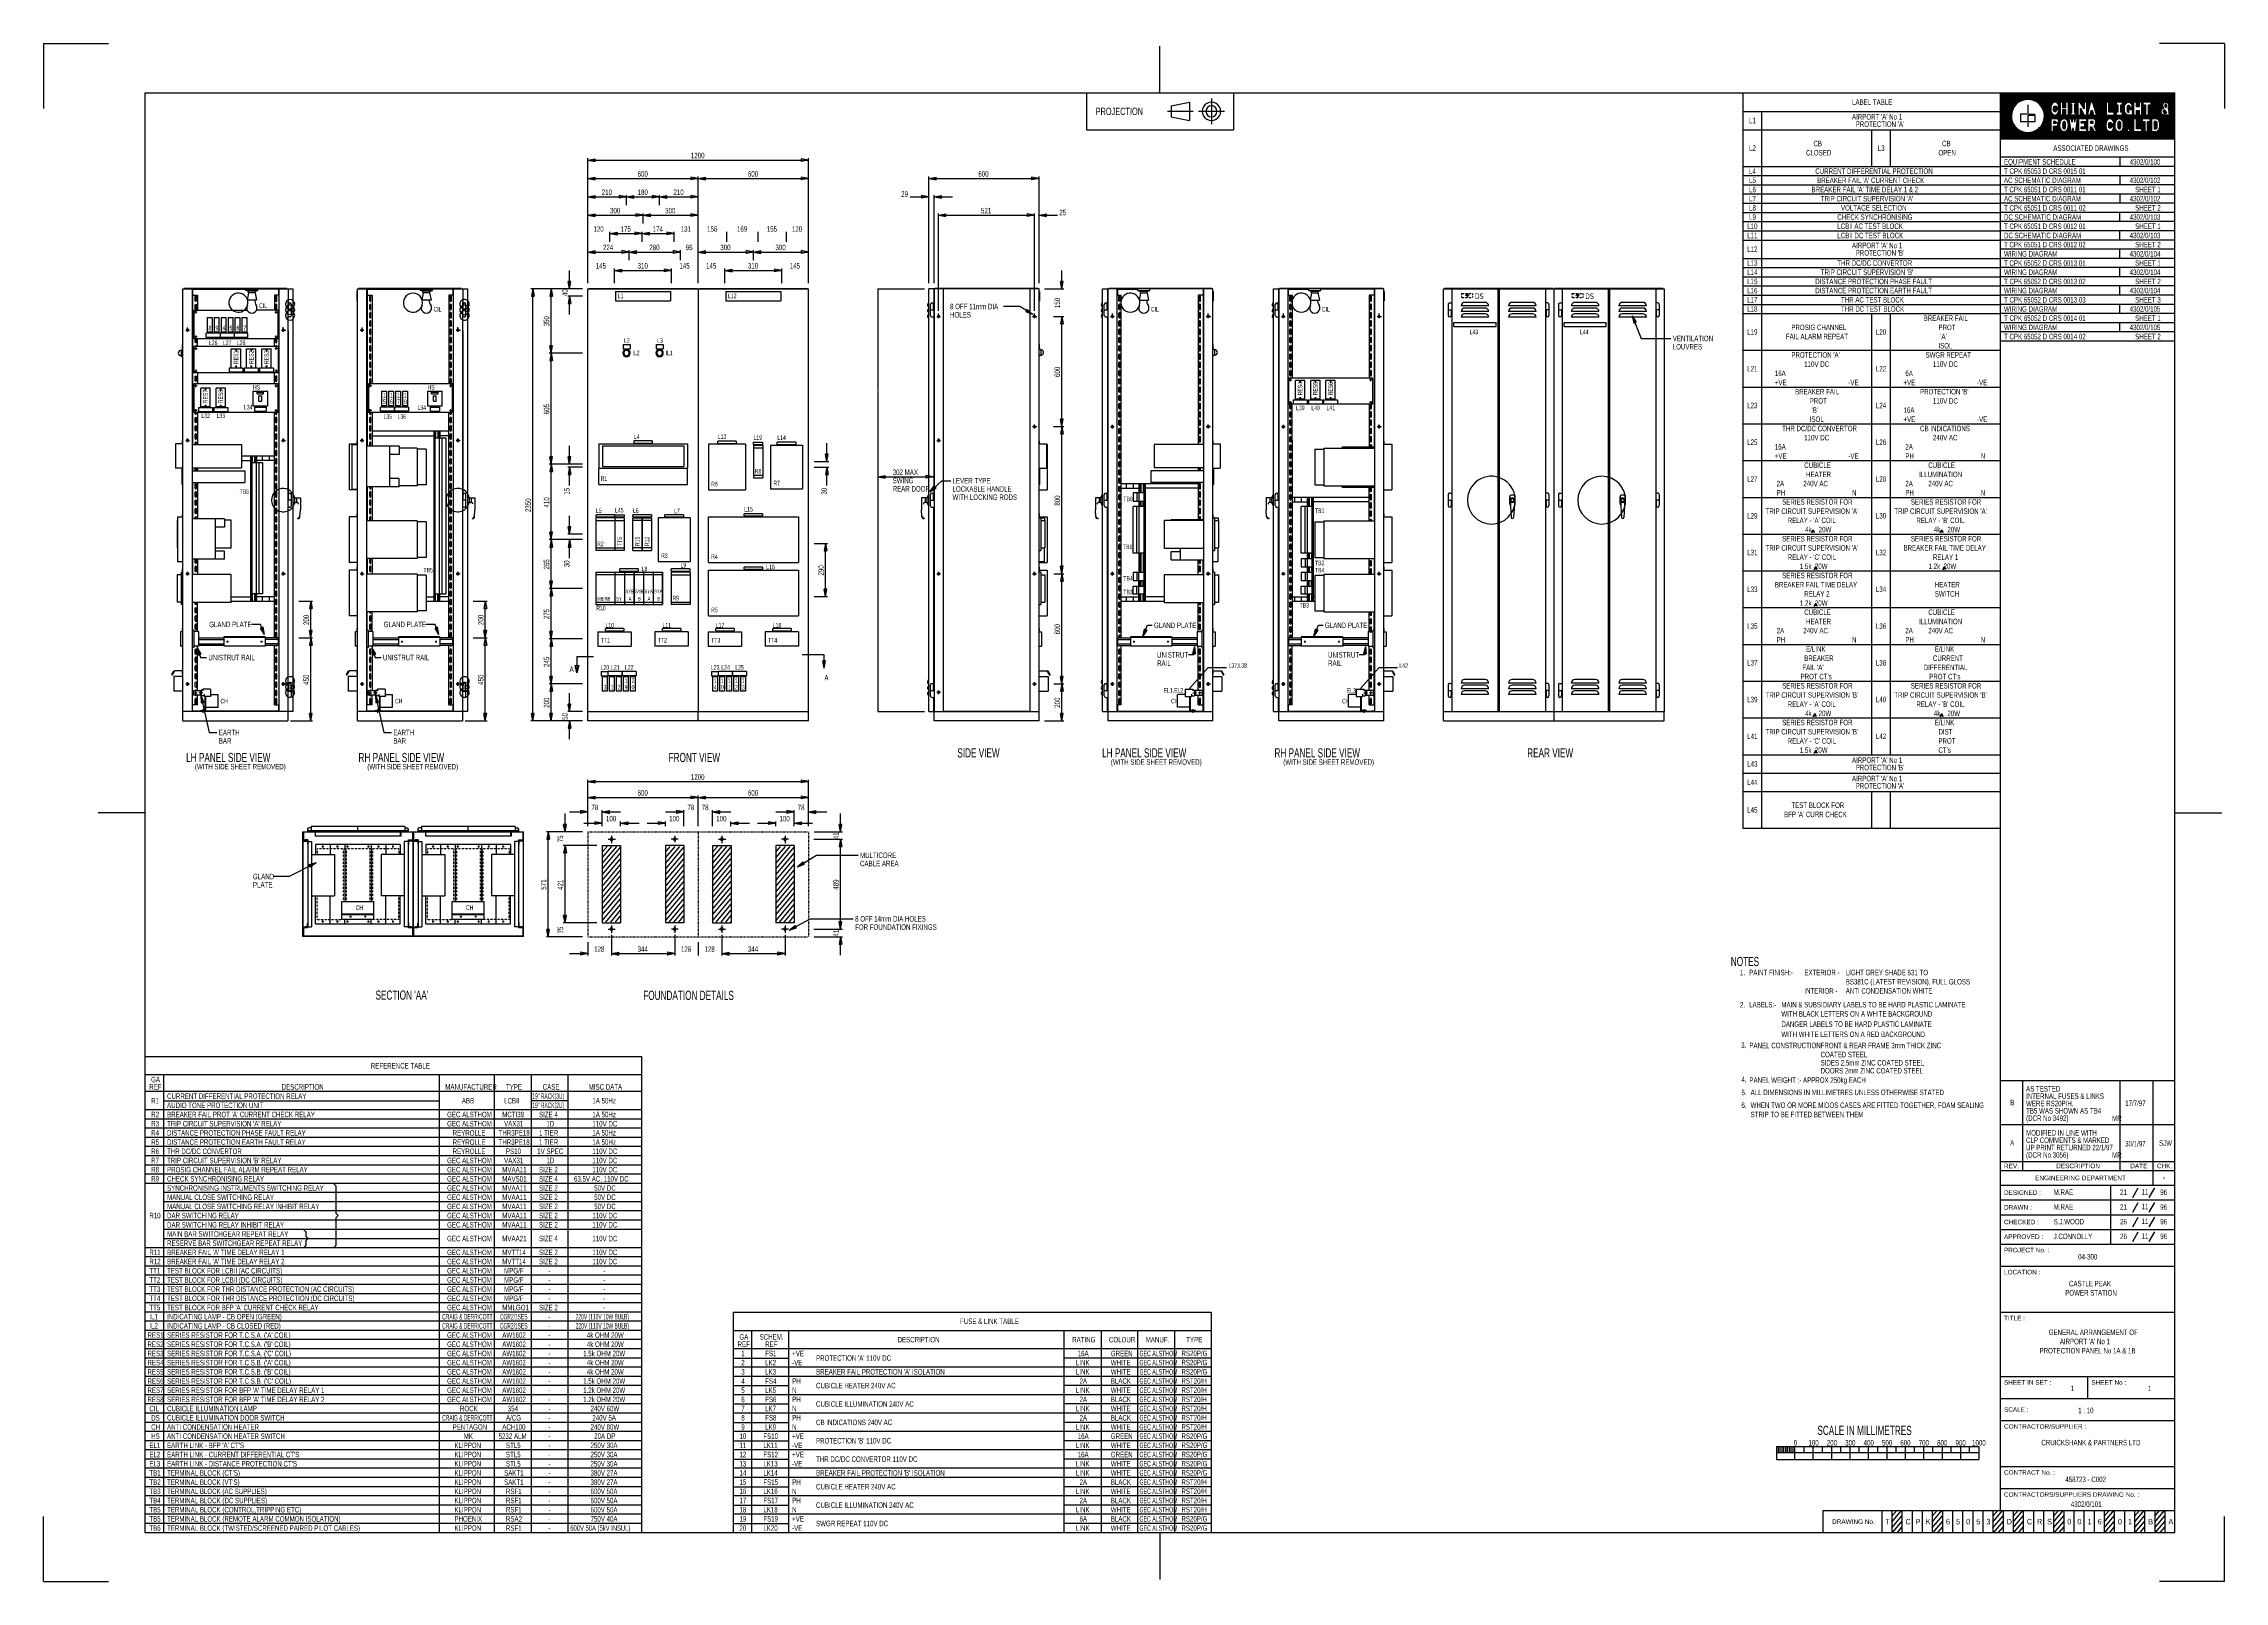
# Model space of a CAD drawing. Extents: x -5933 to 5929, y -4179 to 4187.
import ezdxf

# ---------------------------------------------------------------- set-up
doc = ezdxf.new("R2010")
doc.units = 0
doc.header["$PDMODE"] = 34
for name, pattern in [('EXAMPLE1', [2, 1, -1]), ('SHORTDASH', [6, 3, -3]), ('SINGLECENTRE', [18, 12.6, -1.8, 1.8, -1.8]), ('SOLID', [0])]:
    doc.linetypes.add(name, pattern=pattern)
doc.layers.add('1', color=7, linetype='SOLID')
doc.layers.add('2', color=7, linetype='SOLID')

# ---------------------------------------------------------------- blocks, each defined once
blk = doc.blocks.new('*X475')
at = {"layer": '2', "color": 7, "linetype": 'SOLID'}
for points in [[(4710.484375, 3913.397217), (4714.400879, 3918.064209)], [(4710.484375, 3908.72998), (4718.316895, 3918.064209)], [(4710.484375, 3904.062744), (4722.233398, 3918.064209)], [(4710.484375, 3899.395508), (4726.149414, 3918.064209)], [(4710.484375, 3894.728516), (4730.06543, 3918.064209)], [(4710.484375, 3890.061279), (4733.981934, 3918.064209)], [(4710.484375, 3885.394043), (4737.898438, 3918.064209)], [(4710.484375, 3880.727051), (4741.814453, 3918.064209)], [(4710.484375, 3876.059814), (4745.730469, 3918.064209)], [(4710.484375, 3871.392578), (4749.646973, 3918.064209)], [(4710.484375, 3866.725586), (4753.562988, 3918.064209)], [(4710.484375, 3862.058105), (4757.479492, 3918.064209)], [(4710.484375, 3857.391113), (4761.395508, 3918.064209)], [(4710.484375, 3852.724121), (4765.311523, 3918.064209)], [(4710.484375, 3848.056641), (4769.228027, 3918.064209)], [(4710.484375, 3843.389648), (4773.144043, 3918.064209)], [(4710.484375, 3838.722168), (4777.060059, 3918.064209)], [(4710.484375, 3834.055176), (4780.976562, 3918.064209)], [(4710.484375, 3829.388184), (4784.893066, 3918.064209)], [(4710.484375, 3824.720703), (4788.809082, 3918.064209)], [(4710.484375, 3820.053711), (4792.725098, 3918.064209)], [(4710.484375, 3815.38623), (4796.641602, 3918.064209)], [(4710.484375, 3810.719238), (4800.557617, 3918.064209)], [(4710.484375, 3806.052246), (4804.473633, 3918.064209)], [(4710.484375, 3801.384766), (4808.390137, 3918.064209)], [(4710.484375, 3796.717773), (4812.306641, 3918.064209)], [(4710.484375, 3792.050781), (4816.222656, 3918.064209)], [(4710.484375, 3787.383301), (4820.138672, 3918.064209)], [(4710.484375, 3782.716309), (4824.055176, 3918.064209)], [(4710.484375, 3778.049072), (4827.971191, 3918.064209)], [(4710.484375, 3773.381836), (4831.887695, 3918.064209)], [(4710.484375, 3768.714844), (4835.803711, 3918.064209)], [(4710.484375, 3764.047607), (4839.719727, 3918.064209)], [(4710.484375, 3759.380371), (4843.63623, 3918.064209)], [(4710.484375, 3754.713135), (4847.552734, 3918.064209)], [(4807.821777, 3866.047852), (4851.46875, 3918.064209)], [(4816.278809, 3871.459961), (4855.384766, 3918.064209)], [(4823.114746, 3874.939209), (4859.30127, 3918.064209)], [(4829.111816, 3877.419189), (4863.217285, 3918.064209)], [(4834.56543, 3879.251465), (4867.133301, 3918.064209)], [(4839.625, 3880.613281), (4871.049805, 3918.064209)], [(4844.378418, 3881.611328), (4874.96582, 3918.064209)], [(4848.883789, 3882.313477), (4878.882324, 3918.064209)], [(4853.180664, 3882.767334), (4882.79834, 3918.064209)], [(4857.298828, 3883.007812), (4886.714355, 3918.064209)], [(4861.259277, 3883.061035), (4890.630859, 3918.064209)], [(4865.080078, 3882.946777), (4894.546875, 3918.064209)], [(4868.773926, 3882.681641), (4898.462891, 3918.064209)], [(4872.351562, 3882.27832), (4902.379395, 3918.064209)], [(4875.822266, 3881.747803), (4906.295898, 3918.064209)], [(4879.193848, 3881.098389), (4910.211914, 3918.064209)], [(4882.471191, 3880.337158), (4914.12793, 3918.064209)], [(4885.661133, 3879.471191), (4918.044434, 3918.064209)], [(4888.766602, 3878.504883), (4921.960938, 3918.064209)], [(4891.791992, 3877.443604), (4925.876953, 3918.064209)], [(4894.740234, 3876.290039), (4929.792969, 3918.064209)], [(4897.614258, 3875.04834), (4933.709473, 3918.064209)], [(4900.416504, 3873.720459), (4937.625488, 3918.064209)], [(4903.148926, 3872.309326), (4941.541992, 3918.064209)], [(4905.8125, 3870.816406), (4945.458008, 3918.064209)], [(4908.408691, 3869.243408), (4949.374023, 3918.064209)], [(4910.938965, 3867.591797), (4953.290527, 3918.064209)], [(4913.403809, 3865.862061), (4957.206543, 3918.064209)], [(4915.804199, 3864.05542), (4961.122559, 3918.064209)], [(4918.140137, 3862.171875), (4965.039062, 3918.064209)], [(4920.411133, 3860.211914), (4968.955566, 3918.064209)], [(4922.618164, 3858.175049), (4972.871582, 3918.064209)], [(4924.760742, 3856.060791), (4976.787598, 3918.064209)], [(4926.837891, 3853.869385), (4980.704102, 3918.064209)], [(4928.849121, 3851.598877), (4984.620117, 3918.064209)], [(4930.792969, 3849.248535), (4988.536133, 3918.064209)], [(4932.669434, 3846.817383), (4992.452637, 3918.064209)], [(4934.475586, 3844.302734), (4996.368652, 3918.064209)], [(4936.209961, 3841.702637), (5000.285156, 3918.064209)], [(4937.870605, 3839.01416), (5004.201172, 3918.064209)], [(4939.45459, 3836.235107), (5008.117188, 3918.064209)], [(4940.958984, 3833.36084), (5012.033691, 3918.064209)], [(4942.380859, 3830.387939), (5015.950195, 3918.064209)], [(4943.714844, 3827.310059), (5019.866211, 3918.064209)], [(4944.955566, 3824.122314), (5023.782227, 3918.064209)], [(4946.098633, 3820.817383), (5027.69873, 3918.064209)], [(4947.135742, 3817.38623), (5031.614746, 3918.064209)], [(4948.058594, 3813.818848), (5035.53125, 3918.064209)], [(4948.856934, 3810.103027), (5039.447266, 3918.064209)], [(5000.645996, 3867.155762), (5043.363281, 3918.064209)], [(5005.070312, 3867.760986), (5047.279785, 3918.064209)], [(5008.986328, 3867.760986), (5051.195801, 3918.064209)], [(5012.038574, 3866.731201), (5055.112305, 3918.064209)], [(5014.999023, 3865.592285), (5059.02832, 3918.064209)], [(5017.467285, 3863.866699), (5062.944824, 3918.064209)], [(5019.926758, 3862.130371), (5066.86084, 3918.064209)], [(5022.386719, 3860.394531), (5070.776855, 3918.064209)], [(5023.931641, 3857.569336), (5074.693359, 3918.064209)], [(5036.654297, 3868.064209), (5078.609375, 3918.064209)], [(5040.570801, 3868.064209), (5082.525391, 3918.064209)], [(5044.486816, 3868.064209), (5086.441895, 3918.064209)], [(5048.40332, 3868.064209), (5090.358398, 3918.064209)], [(5050.484375, 3865.877686), (5094.274414, 3918.064209)], [(5050.484375, 3861.210693), (5098.19043, 3918.064209)], [(5050.484375, 3856.543213), (5102.106934, 3918.064209)], [(5050.484375, 3851.876221), (5106.022949, 3918.064209)], [(5067.984375, 3868.064209), (5109.939453, 3918.064209)], [(5071.900391, 3868.064209), (5113.855469, 3918.064209)], [(5075.816406, 3868.064209), (5117.771484, 3918.064209)], [(5079.73291, 3868.064209), (5121.688477, 3918.064209)], [(5080.484375, 3864.292969), (5125.604492, 3918.064209)], [(5080.484375, 3859.625977), (5129.520508, 3918.064209)], [(5080.484375, 3854.958496), (5133.436523, 3918.064209)], [(5095.510742, 3868.198486), (5137.353027, 3918.064209)], [(5099.426758, 3868.198486), (5141.269043, 3918.064209)], [(5103.342773, 3868.198486), (5145.185547, 3918.064209)], [(5107.259277, 3868.198486), (5149.101562, 3918.064209)], [(5111.175781, 3868.198486), (5153.017578, 3918.064209)], [(5115.091797, 3868.198486), (5156.933594, 3918.064209)], [(5119.007812, 3868.198486), (5160.850098, 3918.064209)], [(5121.400879, 3866.383057), (5164.766113, 3918.064209)], [(5121.400879, 3861.716064), (5168.682617, 3918.064209)], [(5121.400879, 3857.048828), (5172.598633, 3918.064209)], [(5134.672852, 3868.198486), (5176.514648, 3918.064209)], [(5138.588867, 3868.198486), (5180.430664, 3918.064209)], [(5142.504883, 3868.198486), (5184.347656, 3918.064209)], [(5145.852539, 3867.520752), (5188.26416, 3918.064209)], [(5147.422852, 3864.725098), (5192.180176, 3918.064209)], [(5148.993652, 3861.929688), (5196.096191, 3918.064209)], [(5150.563965, 3859.134277), (5200.012207, 3918.064209)], [(5152.134766, 3856.338379), (5203.928223, 3918.064209)], [(5166.001953, 3868.198486), (5207.844727, 3918.064209)], [(5169.918945, 3868.198486), (5211.761719, 3918.064209)], [(5173.834961, 3868.198486), (5215.677734, 3918.064209)], [(5177.751465, 3868.198486), (5219.59375, 3918.064209)], [(5180.483887, 3866.78833), (5223.509766, 3918.064209)], [(5180.483887, 3862.121094), (5227.425781, 3918.064209)], [(5180.483887, 3857.453857), (5231.342285, 3918.064209)], [(5180.483887, 3852.786865), (5235.258789, 3918.064209)], [(5180.483887, 3848.119629), (5239.174805, 3918.064209)], [(5180.483887, 3843.452393), (5243.09082, 3918.064209)], [(5206.266602, 3869.511475), (5247.006836, 3918.064209)], [(5210.182617, 3869.511475), (5250.922852, 3918.064209)], [(5212.237305, 3867.292725), (5254.839355, 3918.064209)], [(5213.28418, 3863.873535), (5258.755859, 3918.064209)], [(5214.331055, 3860.454346), (5262.671875, 3918.064209)], [(5215.378418, 3857.034912), (5266.587891, 3918.064209)], [(5216.425781, 3853.615723), (5270.503906, 3918.064209)], [(5217.473145, 3850.196533), (5274.419922, 3918.064209)], [(5218.52002, 3846.777344), (5278.336914, 3918.064209)], [(5219.566406, 3843.358154), (5282.253418, 3918.064209)], [(5220.614258, 3839.938965), (5286.169434, 3918.064209)], [(5221.661133, 3836.519775), (5290.085449, 3918.064209)], [(5222.708984, 3833.100342), (5294.001465, 3918.064209)], [(5223.755859, 3829.681152), (5297.91748, 3918.064209)], [(5224.802734, 3826.261963), (5301.833984, 3918.064209)], [(5225.849609, 3822.842773), (5305.750977, 3918.064209)], [(5226.896973, 3819.423584), (5309.666992, 3918.064209)], [(5227.944336, 3816.004395), (5313.583008, 3918.064209)], [(5228.991699, 3812.585205), (5317.499023, 3918.064209)], [(5230.038574, 3809.165527), (5321.415039, 3918.064209)], [(5231.085938, 3805.746582), (5325.331543, 3918.064209)], [(5287.29248, 3868.064209), (5329.248047, 3918.064209)], [(5291.208496, 3868.064209), (5333.164062, 3918.064209)], [(5295.125, 3868.064209), (5337.080078, 3918.064209)], [(5299.041992, 3868.064209), (5340.996094, 3918.064209)], [(5300.484375, 3865.117188), (5344.912598, 3918.064209)], [(5300.484375, 3860.449707), (5348.828613, 3918.064209)], [(5300.484375, 3855.782715), (5352.745117, 3918.064209)], [(5300.484375, 3851.115479), (5356.661133, 3918.064209)], [(5300.484375, 3846.448242), (5360.577148, 3918.064209)], [(5300.484375, 3841.78125), (5364.493164, 3918.064209)], [(5300.484375, 3837.114014), (5368.410156, 3918.064209)], [(5300.484375, 3832.446777), (5372.326172, 3918.064209)], [(5300.484375, 3827.779785), (5376.242676, 3918.064209)], [(5300.484375, 3823.112549), (5380.158691, 3918.064209)], [(5342.119629, 3868.064209), (5384.074707, 3918.064209)], [(5346.036133, 3868.064209), (5387.990723, 3918.064209)], [(5349.952148, 3868.064209), (5391.907227, 3918.064209)], [(5353.868164, 3868.064209), (5395.823242, 3918.064209)], [(5357.78418, 3868.064209), (5399.740234, 3918.064209)], [(5361.701172, 3868.064209), (5403.65625, 3918.064209)], [(5365.484375, 3839.90332), (5431.069336, 3918.064209)], [(5365.484375, 3835.236328), (5434.985352, 3918.064209)], [(5365.484375, 3830.568848), (5438.901855, 3918.064209)], [(5365.617188, 3868.064209), (5407.572266, 3918.064209)], [(5369.533691, 3868.064209), (5411.488281, 3918.064209)], [(5373.449707, 3868.064209), (5415.404785, 3918.064209)], [(5375.484375, 3865.82251), (5419.320801, 3918.064209)], [(5375.484375, 3861.155029), (5423.237305, 3918.064209)], [(5375.484375, 3856.488037), (5427.15332, 3918.064209)], [(5397.895996, 3864.52832), (5442.817871, 3918.064209)], [(5404.157715, 3867.323242), (5446.734375, 3918.064209)], [(5408.07373, 3867.323242), (5450.650391, 3918.064209)], [(5411.989746, 3867.323242), (5454.566406, 3918.064209)], [(5415.024902, 3866.273193), (5458.482422, 3918.064209)], [(5417.368164, 3864.398438), (5462.399414, 3918.064209)], [(5419.61377, 3862.407227), (5466.315918, 3918.064209)], [(5421.658203, 3860.176758), (5470.231934, 3918.064209)], [(5423.5625, 3857.778809), (5474.147949, 3918.064209)], [(5436.108887, 3868.064209), (5478.063965, 3918.064209)], [(5440.025391, 3868.064209), (5481.97998, 3918.064209)], [(5443.941406, 3868.064209), (5485.896484, 3918.064209)], [(5447.857422, 3868.064209), (5489.813477, 3918.064209)], [(5450.484375, 3866.527832), (5493.729492, 3918.064209)], [(5450.484375, 3861.860352), (5497.645508, 3918.064209)], [(5450.484375, 3857.193359), (5501.561523, 3918.064209)], [(5450.484375, 3852.525879), (5505.477539, 3918.064209)], [(5467.438965, 3868.064209), (5509.394043, 3918.064209)], [(5471.35498, 3868.064209), (5513.310547, 3918.064209)], [(5475.270996, 3868.064209), (5517.226562, 3918.064209)], [(5479.1875, 3868.064209), (5521.142578, 3918.064209)], [(5480.484375, 3864.942871), (5525.058594, 3918.064209)], [(5487.020508, 3868.064209), (5528.974609, 3918.064209)], [(5490.936523, 3868.064209), (5532.891113, 3918.064209)], [(5494.852539, 3868.064209), (5536.807617, 3918.064209)], [(5498.768555, 3868.064209), (5540.723633, 3918.064209)], [(5501.455566, 3777.922852), (5619.047852, 3918.064209)], [(5502.685059, 3868.064209), (5544.639648, 3918.064209)], [(5505.371582, 3777.922852), (5622.964355, 3918.064209)], [(5506.601562, 3868.064209), (5548.555664, 3918.064209)], [(5509.288086, 3777.922852), (5626.880371, 3918.064209)], [(5510.517578, 3868.064209), (5552.47168, 3918.064209)], [(5513.204102, 3777.922852), (5630.796875, 3918.064209)], [(5514.433594, 3868.064209), (5556.388672, 3918.064209)], [(5515.484375, 3831.979492), (5587.71875, 3918.064209)], [(5515.484375, 3827.312256), (5591.634766, 3918.064209)], [(5515.484375, 3822.645264), (5595.550781, 3918.064209)], [(5515.484375, 3817.978027), (5599.467285, 3918.064209)], [(5515.484375, 3813.310791), (5603.383301, 3918.064209)], [(5515.484375, 3808.643555), (5607.299805, 3918.064209)], [(5515.484375, 3803.976562), (5611.21582, 3918.064209)], [(5515.484375, 3799.309326), (5615.131836, 3918.064209)], [(5517.120117, 3777.922852), (5634.712891, 3918.064209)], [(5518.349609, 3868.064209), (5560.305176, 3918.064209)], [(5521.036133, 3777.922852), (5638.628906, 3918.064209)], [(5522.265625, 3868.064209), (5564.221191, 3918.064209)], [(5524.953125, 3777.922852), (5642.544922, 3918.064209)], [(5526.182129, 3868.064209), (5568.137207, 3918.064209)], [(5530.098633, 3868.064209), (5572.053223, 3918.064209)], [(5530.484375, 3863.857422), (5575.969238, 3918.064209)], [(5530.484375, 3859.189941), (5579.885742, 3918.064209)], [(5530.484375, 3854.522949), (5583.802734, 3918.064209)], [(5604.11377, 3867.595703), (5646.461914, 3918.064209)], [(5608.97168, 3868.718018), (5650.37793, 3918.064209)], [(5612.60498, 3868.381348), (5654.294434, 3918.064209)], [(5615.507324, 3867.172607), (5658.210449, 3918.064209)], [(5618.117676, 3865.615723), (5660.484375, 3916.107422)], [(4710.484375, 3750.046143), (4779.464844, 3832.253418)], [(4710.484375, 3745.378906), (4775.604004, 3822.984863)], [(4710.484375, 3740.71167), (4773.364258, 3815.648926)], [(4710.484375, 3736.044678), (4771.963379, 3809.312012)], [(4710.484375, 3731.377197), (4771.106445, 3803.623291)], [(4710.484375, 3726.710205), (4770.643555, 3798.404541)], [(4876.666992, 3668.064209), (4991.934082, 3805.434082)], [(4880.583008, 3668.064209), (4994.081543, 3803.326172)], [(4884.499512, 3668.064209), (4996.703613, 3801.783691)], [(4888.416016, 3668.064209), (4999.325195, 3800.241455)], [(4892.332031, 3668.064209), (5002.242676, 3799.050781)], [(4933.585938, 3740.564453), (4990.040039, 3807.844238)], [(4942.353027, 3755.679932), (4988.227051, 3810.350342)], [(4945.827148, 3764.487793), (4987.067383, 3813.635742)], [(4947.891113, 3771.614746), (4985.907715, 3816.921143)], [(4949.185059, 3777.823486), (4985.404297, 3820.988525)], [(4949.517578, 3806.2229), (4987.027344, 3850.925537)], [(4949.966797, 3783.422363), (4985.021484, 3825.199219)], [(4950.023926, 3802.159424), (4985.234863, 3844.12207)], [(4950.355469, 3797.886963), (4984.549316, 3838.637939)], [(4950.372559, 3788.573242), (4984.749023, 3829.541504)], [(4950.483887, 3793.373535), (4984.563965, 3833.988037)], [(4988.549316, 3778.064209), (5005.442871, 3798.197754)], [(4992.465332, 3778.064209), (5009.334961, 3798.168701)], [(4996.381348, 3778.064209), (5014.245605, 3799.353516)], [(4999.517578, 3833.140869), (5011.148438, 3847.001709)], [(4999.593262, 3837.897949), (5007.391602, 3847.191162)], [(4999.845703, 3828.864746), (5014.133789, 3845.89209)], [(5000.134277, 3824.541016), (5015.962891, 3843.405273)], [(5000.297852, 3778.064209), (5035.484375, 3819.998535)], [(5001.071777, 3820.991211), (5018.405273, 3841.648193)], [(5001.39209, 3844.708984), (5002.299316, 3845.790039)], [(5002.279297, 3817.762695), (5021.38623, 3840.533691)], [(5004.213867, 3778.064209), (5035.484375, 3815.331055)], [(5004.978516, 3816.312988), (5024.23877, 3839.266113)], [(5008.130371, 3778.064209), (5035.484375, 3810.664062)], [(5008.730957, 3816.117676), (5035.484375, 3848.001465)], [(5012.046387, 3778.064209), (5035.484375, 3805.996582)], [(5015.962402, 3778.064209), (5035.484375, 3801.32959)], [(5019.878906, 3778.064209), (5036.660645, 3798.064209)], [(5022.284668, 3776.264404), (5040.577148, 3798.064209)], [(5022.615234, 3827.996582), (5035.484375, 3843.333984)], [(5024.414062, 3774.134766), (5044.493164, 3798.064209)], [(5025.437012, 3854.696045), (5035.484375, 3866.669922)], [(5025.932129, 3813.28125), (5035.484375, 3824.665527)], [(5026.211914, 3771.610107), (5048.40918, 3798.064209)], [(5026.348145, 3827.778564), (5035.484375, 3838.666992)], [(5026.942383, 3851.82251), (5035.484375, 3862.00293)], [(5027.673828, 3768.685303), (5065.484375, 3813.746338)], [(5027.720703, 3848.083008), (5035.484375, 3857.335938)], [(5027.950684, 3825.021484), (5035.484375, 3834)], [(5028.268066, 3844.068359), (5035.484375, 3852.668457)], [(5029.13623, 3765.760742), (5065.484375, 3809.079346)], [(5029.439453, 3822.128906), (5035.484375, 3829.33252)], [(5030.428223, 3762.633301), (5065.484375, 3804.411865)], [(5030.484375, 3758.033447), (5065.484375, 3799.744873)], [(5050.484375, 3847.208984), (5065.484375, 3865.085205)], [(5050.484375, 3842.541748), (5065.484375, 3860.417969)], [(5050.484375, 3823.873047), (5054.001465, 3828.064209)], [(5050.484375, 3819.206055), (5057.91748, 3828.064209)], [(5050.484375, 3814.538818), (5061.833984, 3828.064209)], [(5050.484375, 3809.871582), (5065.484375, 3827.747803)], [(5050.484375, 3805.20459), (5065.484375, 3823.080811)], [(5050.484375, 3800.537354), (5065.484375, 3818.413574)], [(5050.643555, 3838.064209), (5065.484375, 3855.750977)], [(5050.739746, 3777.505371), (5067.990723, 3798.064209)], [(5054.560059, 3838.064209), (5065.484375, 3851.08374)], [(5055.125, 3778.064209), (5071.906738, 3798.064209)], [(5058.476074, 3838.064209), (5065.484375, 3846.416504)], [(5059.041016, 3778.064209), (5075.823242, 3798.064209)], [(5062.39209, 3838.064209), (5065.484375, 3841.749512)], [(5062.95752, 3778.064209), (5079.739258, 3798.064209)], [(5065.61377, 3776.562744), (5092.953125, 3809.14502)], [(5068.103516, 3774.863281), (5092.953125, 3804.477539)], [(5070.396484, 3772.928711), (5092.953125, 3799.810547)], [(5072.234375, 3770.451904), (5095.404297, 3798.064209)], [(5074.01709, 3767.908936), (5099.320312, 3798.064209)], [(5080.484375, 3850.291504), (5092.953125, 3865.150879)], [(5080.484375, 3845.624023), (5092.953125, 3860.483643)], [(5080.484375, 3840.957031), (5093.427246, 3856.381836)], [(5080.484375, 3836.290039), (5097.34375, 3856.381836)], [(5080.484375, 3831.622559), (5099.518066, 3854.306152)], [(5080.484375, 3826.955566), (5099.518066, 3849.638672)], [(5080.484375, 3822.288086), (5099.518066, 3844.97168)], [(5080.484375, 3817.621094), (5099.518066, 3840.304688)], [(5080.484375, 3812.954102), (5099.518066, 3835.637207)], [(5080.484375, 3808.286621), (5099.518066, 3830.970215)], [(5080.484375, 3803.619629), (5099.518066, 3826.302734)], [(5080.484375, 3798.952637), (5099.518066, 3821.635742)], [(5086.145996, 3777.696533), (5103.236816, 3798.064209)], [(5090.0625, 3777.696533), (5107.152832, 3798.064209)], [(5093.978516, 3777.696533), (5111.068848, 3798.064209)], [(5094.030273, 3810.428223), (5099.518066, 3816.96875)], [(5096.452148, 3775.977783), (5114.985352, 3798.064209)], [(5097.373535, 3772.408447), (5118.901855, 3798.064209)], [(5097.946289, 3810.428223), (5099.518066, 3812.30127)], [(5105.43457, 3777.347656), (5131.904297, 3808.893555)], [(5109.350586, 3777.347656), (5131.904297, 3804.226318)], [(5112.779785, 3776.76709), (5131.904297, 3799.559326)], [(5113.01416, 3772.379395), (5134.566406, 3798.064209)], [(5114.398438, 3844.036133), (5131.904297, 3864.899658)], [(5114.398438, 3839.369141), (5131.904297, 3860.232422)], [(5114.398438, 3853.370605), (5116.924805, 3856.381836)], [(5114.398438, 3848.703613), (5120.84082, 3856.381836)], [(5114.398438, 3834.701904), (5131.904297, 3855.565186)], [(5114.398438, 3830.034668), (5131.904297, 3850.898193)], [(5114.398438, 3825.367676), (5131.904297, 3846.230957)], [(5114.398438, 3820.700439), (5131.904297, 3841.563721)], [(5114.398438, 3816.033203), (5131.904297, 3836.896729)], [(5114.398438, 3811.365967), (5131.904297, 3832.229248)], [(5117.527344, 3810.428223), (5131.904297, 3827.562256)], [(5121.099121, 3777.347656), (5138.482422, 3798.064209)], [(5121.400879, 3810.377197), (5131.904297, 3822.895264)], [(5121.400879, 3805.709961), (5131.904297, 3818.227783)], [(5121.400879, 3801.042725), (5131.904297, 3813.560791)], [(5125.015625, 3777.347656), (5142.398438, 3798.064209)], [(5128.931641, 3777.347656), (5146.314453, 3798.064209)], [(5130.090332, 3774.061523), (5160.55127, 3810.363281)], [(5137.365723, 3778.064209), (5162.115234, 3807.560059)], [(5141.281738, 3778.064209), (5163.679688, 3804.757324)], [(5145.197754, 3778.064209), (5165.244141, 3801.95459)], [(5146.347168, 3835.439697), (5146.472168, 3835.588379)], [(5146.347168, 3830.772705), (5148.036133, 3832.785645)], [(5146.347168, 3826.105469), (5149.600586, 3829.98291)], [(5146.347168, 3821.438232), (5151.164551, 3827.179932)], [(5146.347168, 3816.770996), (5152.729492, 3824.377197)], [(5146.347168, 3812.104004), (5154.293945, 3821.574463)], [(5146.347168, 3807.436768), (5155.858398, 3818.771484)], [(5146.347168, 3802.769531), (5157.422363, 3815.96875)], [(5146.347168, 3798.102539), (5158.986816, 3813.166016)], [(5149.11377, 3778.064209), (5166.809082, 3799.151611)], [(5153.030273, 3778.064209), (5169.904785, 3798.173828)], [(5153.705078, 3853.542969), (5165.604492, 3867.723633)], [(5155.275879, 3850.747559), (5165.604492, 3863.056396)], [(5156.845703, 3847.951904), (5165.604492, 3858.38916)], [(5156.947266, 3778.064209), (5173.820801, 3798.173828)], [(5158.416992, 3845.156494), (5165.604492, 3853.721924)], [(5159.987305, 3842.361084), (5165.604492, 3849.054932)], [(5160.863281, 3778.064209), (5177.736816, 3798.173828)], [(5161.557617, 3839.56543), (5165.604492, 3844.387695)], [(5163.12793, 3836.77002), (5165.604492, 3839.720459)], [(5164.698242, 3833.974365), (5165.604492, 3835.053467)], [(5164.779297, 3778.064209), (5185.693359, 3802.988525)], [(5168.695312, 3778.064209), (5185.568848, 3798.173828)], [(5172.611328, 3778.064209), (5189.485352, 3798.173828)], [(5176.527832, 3778.064209), (5193.402344, 3798.173828)], [(5180.444336, 3778.064209), (5197.318359, 3798.173828)], [(5180.483887, 3838.785156), (5201.855469, 3864.254883)], [(5180.483887, 3834.118164), (5200.05957, 3857.447266)], [(5180.483887, 3829.450928), (5198.26416, 3850.639893)], [(5180.483887, 3824.783691), (5196.467773, 3843.832764)], [(5180.483887, 3820.116699), (5194.672363, 3837.025391)], [(5180.483887, 3815.449219), (5192.875977, 3830.217773)], [(5180.483887, 3810.782227), (5191.080078, 3823.410645)], [(5180.483887, 3806.115234), (5189.284668, 3816.603516)], [(5180.483887, 3801.447754), (5187.489258, 3809.795898)], [(5180.484375, 3773.445312), (5214.787598, 3814.326416)], [(5188.276367, 3778.064209), (5215.856445, 3810.932617)], [(5192.192383, 3778.064209), (5216.924805, 3807.538818)], [(5196.108887, 3778.064209), (5217.993164, 3804.14502)], [(5197.647461, 3798.566406), (5213.719727, 3817.720215)], [(5199.223145, 3805.111328), (5212.651367, 3821.114258)], [(5200.024902, 3778.064209), (5219.061523, 3800.750977)], [(5200.79834, 3811.65625), (5209.316406, 3821.807129)], [(5202.374023, 3818.200928), (5205.400391, 3821.807129)], [(5203.941406, 3778.064209), (5220.81543, 3798.173828)], [(5205.629883, 3668.064209), (5314.712402, 3798.064209)], [(5207.857422, 3778.064209), (5224.731445, 3798.173828)], [(5211.773438, 3778.064209), (5228.647461, 3798.173828)], [(5215.689453, 3778.064209), (5232.563477, 3798.173828)], [(5219.606445, 3778.064209), (5285.484375, 3856.574951)], [(5222.13623, 3776.412354), (5285.484375, 3851.907959)], [(5222.24707, 3734.539795), (5285.484375, 3809.90332)], [(5223.708984, 3731.61499), (5285.484375, 3805.236328)], [(5224.265625, 3774.283203), (5285.484375, 3847.240967)], [(5225.171387, 3728.69043), (5285.484375, 3800.569092)], [(5225.48584, 3743.066895), (5285.484375, 3814.570557)], [(5226.395508, 3772.153564), (5285.484375, 3842.573486)], [(5226.633301, 3725.766113), (5287.299316, 3798.064209)], [(5228.095703, 3722.841553), (5291.215332, 3798.064209)], [(5228.524902, 3770.02417), (5285.484375, 3837.906494)], [(5229.558105, 3719.916992), (5295.131836, 3798.064209)], [(5230.484375, 3767.692871), (5285.484375, 3833.239258)], [(5230.484375, 3763.025391), (5285.484375, 3828.572021)], [(5230.484375, 3758.358398), (5285.484375, 3823.905029)], [(5230.484375, 3753.691406), (5285.484375, 3819.237793)], [(5231.020508, 3716.992432), (5299.047852, 3798.064209)], [(5232.132812, 3802.327148), (5285.484375, 3865.909424)], [(5232.48291, 3714.067871), (5302.963867, 3798.064209)], [(5233.179688, 3798.908203), (5285.484375, 3861.242432)], [(5233.945312, 3711.143555), (5306.879883, 3798.064209)], [(5235.407715, 3708.218994), (5310.796387, 3798.064209)], [(5300.484375, 3818.445312), (5340.484375, 3866.115479)], [(5300.484375, 3813.778076), (5340.484375, 3861.448242)], [(5301.172852, 3777.260986), (5318.628906, 3798.064209)], [(5303.801758, 3813.064209), (5340.484375, 3856.78125)], [(5305.508301, 3777.760986), (5322.544922, 3798.064209)], [(5307.717773, 3813.064209), (5341.281738, 3853.064209)], [(5309.40918, 3777.742188), (5326.460938, 3798.064209)], [(5311.634766, 3813.064209), (5345.198242, 3853.064209)], [(5312.370117, 3776.60376), (5330.376953, 3798.064209)], [(5315.283203, 3775.408203), (5340.484375, 3805.442139)], [(5315.550781, 3813.064209), (5349.114258, 3853.064209)], [(5317.743164, 3773.672119), (5340.484375, 3800.775146)], [(5319.466797, 3813.064209), (5350.484375, 3850.029785)], [(5320.202148, 3771.936279), (5342.126465, 3798.064209)], [(5322.595215, 3770.121094), (5346.04248, 3798.064209)], [(5323.382812, 3813.064209), (5350.484375, 3845.362793)], [(5324.100586, 3767.247559), (5349.958496, 3798.064209)], [(5325.605469, 3764.374512), (5353.874512, 3798.064209)], [(5327.110352, 3761.500977), (5357.791016, 3798.064209)], [(5327.299316, 3813.064209), (5350.484375, 3840.695801)], [(5327.782227, 3757.633789), (5361.707031, 3798.064209)], [(5330.484375, 3812.193359), (5350.484375, 3836.02832)], [(5330.484375, 3807.526367), (5350.484375, 3831.361328)], [(5330.484375, 3802.859131), (5350.484375, 3826.694092)], [(5330.484375, 3798.191895), (5340.484375, 3810.109619)], [(5334.865234, 3668.064209), (5443.947754, 3798.064209)], [(5338.78125, 3668.064209), (5447.86377, 3798.064209)], [(5342.697754, 3668.064209), (5465.484375, 3814.396484)], [(5342.963867, 3813.064209), (5350.484375, 3822.026855)], [(5345.67627, 3774.29248), (5365.624023, 3798.064209)], [(5346.879883, 3813.064209), (5350.484375, 3817.359863)], [(5352.757812, 3778.064209), (5369.540039, 3798.064209)], [(5356.673828, 3778.064209), (5373.456055, 3798.064209)], [(5360.590332, 3778.064209), (5388.5625, 3811.400391)], [(5364.108887, 3777.590088), (5390.040039, 3808.494873)], [(5365.484375, 3849.237793), (5368.695801, 3853.064209)], [(5365.484375, 3844.570312), (5372.611816, 3853.064209)], [(5365.484375, 3825.901855), (5386.345215, 3850.762695)], [(5365.484375, 3821.234863), (5385.126953, 3844.643555)], [(5365.484375, 3816.567383), (5385.201172, 3840.064453)], [(5366.460938, 3813.064209), (5385.274414, 3835.485352)], [(5366.598633, 3775.890625), (5391.938965, 3806.090088)], [(5369.088867, 3774.190918), (5393.837891, 3803.685547)], [(5370.376953, 3813.064209), (5385.349121, 3830.906006)], [(5371.123535, 3771.949219), (5396.17627, 3801.805176)], [(5372.961426, 3769.472168), (5398.768555, 3800.227295)], [(5374.293945, 3813.064209), (5385.422363, 3826.327148)], [(5374.696289, 3766.872314), (5401.360352, 3798.649414)], [(5375.484375, 3809.816406), (5385.672852, 3821.958252)], [(5375.484375, 3805.14917), (5386.154785, 3817.865234)], [(5375.484375, 3800.481934), (5387.353027, 3814.626221)], [(5376.225586, 3764.027344), (5404.667969, 3797.923584)], [(5376.630859, 3722.505371), (5440.031738, 3798.064209)], [(5377.110352, 3760.414795), (5408.583984, 3797.923584)], [(5377.967773, 3756.769531), (5412.647461, 3798.100098)], [(5378.244629, 3729.096191), (5436.115723, 3798.064209)], [(5378.73291, 3734.345703), (5435.484375, 3801.979736)], [(5378.734375, 3753.015381), (5417.922363, 3799.718018)], [(5379.043945, 3739.383789), (5428.165039, 3797.923584)], [(5379.264648, 3748.980713), (5420.33252, 3797.923584)], [(5379.264648, 3744.313477), (5424.248535, 3797.923584)], [(5400.111816, 3834.498535), (5411.731445, 3848.34668)], [(5400.111816, 3829.831299), (5414.164062, 3846.577637)], [(5400.111816, 3825.164062), (5415.667969, 3843.703369)], [(5400.33252, 3839.428955), (5408.521484, 3849.188477)], [(5400.697266, 3821.194336), (5406.040039, 3827.5625)], [(5401.683594, 3845.705811), (5403.973633, 3848.43457)], [(5401.822266, 3817.868408), (5406.040039, 3822.895264)], [(5403.28418, 3814.943848), (5406.560059, 3818.8479)], [(5405.603027, 3813.039551), (5409.775391, 3818.012695)], [(5406.628906, 3828.26416), (5417.227051, 3840.894043)], [(5410.545898, 3828.26416), (5419.65918, 3839.125488)], [(5414.461914, 3828.26416), (5423.06543, 3838.517578)], [(5418.37793, 3828.26416), (5435.484375, 3848.651367)], [(5422.293945, 3828.26416), (5435.484375, 3843.984131)], [(5425.296875, 3855.178223), (5435.484375, 3867.319824)], [(5426.210449, 3828.26416), (5435.484375, 3839.316895)], [(5427.030273, 3852.577637), (5435.484375, 3862.652832)], [(5428.359375, 3849.494385), (5435.484375, 3857.985596)], [(5428.359375, 3844.827148), (5435.484375, 3853.318359)], [(5429.057617, 3826.98999), (5435.484375, 3834.649658)], [(5429.057617, 3822.322754), (5435.484375, 3829.982666)], [(5429.057617, 3817.655762), (5435.484375, 3825.31543)], [(5429.057617, 3812.988525), (5435.484375, 3820.648193)], [(5429.057617, 3808.321289), (5435.484375, 3815.981201)], [(5429.057617, 3803.654297), (5435.484375, 3811.313721)], [(5429.057617, 3798.987061), (5435.484375, 3806.646729)], [(5438.915039, 3778.064209), (5465.484375, 3809.729004)], [(5442.831055, 3778.064209), (5465.484375, 3805.062012)], [(5446.74707, 3778.064209), (5465.484375, 3800.39502)], [(5450.484375, 3847.858887), (5465.484375, 3865.735107)], [(5450.484375, 3843.191895), (5465.484375, 3861.068115)], [(5450.484375, 3819.855957), (5453.176758, 3823.064209)], [(5450.484375, 3815.188477), (5457.092773, 3823.064209)], [(5450.484375, 3810.521484), (5461.009766, 3823.064209)], [(5450.484375, 3805.854492), (5464.925781, 3823.064209)], [(5450.484375, 3801.187012), (5465.484375, 3819.063477)], [(5450.484375, 3759.182617), (5500.484375, 3818.770508)], [(5450.484375, 3754.515381), (5500.484375, 3814.103027)], [(5450.484375, 3749.848389), (5500.484375, 3809.436035)], [(5450.484375, 3745.181152), (5500.484375, 3804.768555)], [(5450.484375, 3777.851318), (5467.445312, 3798.064209)], [(5450.484375, 3773.184082), (5471.361328, 3798.064209)], [(5450.484375, 3768.516846), (5475.277832, 3798.064209)], [(5450.484375, 3763.849854), (5479.194336, 3798.064209)], [(5454.293945, 3843.064209), (5465.484375, 3856.400879)], [(5458.210449, 3843.064209), (5465.484375, 3851.733643)], [(5462.126465, 3843.064209), (5465.484375, 3847.06665)], [(5480.484375, 3860.275635), (5485.484375, 3866.234375)], [(5480.484375, 3855.608398), (5485.484375, 3861.567383)], [(5480.484375, 3850.941406), (5485.484375, 3856.899902)], [(5480.484375, 3846.27417), (5486.182129, 3853.064209)], [(5480.484375, 3841.606934), (5490.098633, 3853.064209)], [(5480.484375, 3836.939697), (5494.014648, 3853.064209)], [(5480.484375, 3832.272705), (5497.930664, 3853.064209)], [(5480.484375, 3827.605469), (5500.484375, 3851.44043)], [(5480.484375, 3822.938232), (5500.484375, 3846.773438)], [(5480.484375, 3818.27124), (5500.484375, 3842.106445)], [(5480.484375, 3813.60376), (5500.484375, 3837.438965)], [(5480.484375, 3808.936768), (5500.484375, 3832.771973)], [(5480.484375, 3804.269775), (5500.484375, 3828.104492)], [(5480.484375, 3799.602295), (5500.484375, 3823.4375)], [(5481.874512, 3777.922852), (5500.484375, 3800.101562)], [(5485.791016, 3777.922852), (5502.691406, 3798.064209)], [(5489.707031, 3777.922852), (5506.607422, 3798.064209)], [(5493.623047, 3777.922852), (5510.523438, 3798.064209)], [(5497.539062, 3777.922852), (5514.439453, 3798.064209)], [(5515.484375, 3850.648193), (5517.512207, 3853.064209)], [(5515.484375, 3845.980957), (5521.428223, 3853.064209)], [(5515.484375, 3841.313721), (5525.344238, 3853.064209)], [(5515.484375, 3836.646729), (5529.260254, 3853.064209)], [(5526.24707, 3774.797852), (5595.228516, 3857.006836)], [(5532.904297, 3778.064209), (5594.424805, 3851.38208)], [(5534.592285, 3668.064209), (5660.484375, 3818.096924)], [(5536.820312, 3778.064209), (5595.385254, 3847.859131)], [(5538.508301, 3668.064209), (5660.484375, 3813.429688)], [(5540.736328, 3778.064209), (5596.498535, 3844.518799)], [(5542.424316, 3668.064209), (5660.484375, 3808.762451)], [(5544.652832, 3778.064209), (5587.888184, 3829.59082)], [(5546.34082, 3668.064209), (5660.484375, 3804.095459)], [(5548.568848, 3778.064209), (5585.206055, 3821.727295)], [(5550.257812, 3668.064209), (5660.484375, 3799.428223)], [(5552.485352, 3778.064209), (5584.709473, 3816.467773)], [(5556.401367, 3778.064209), (5585.183105, 3812.364746)], [(5560.317383, 3778.064209), (5585.799805, 3808.432617)], [(5563.541016, 3777.23877), (5587.497559, 3805.788818)], [(5565.669922, 3775.109375), (5589.297852, 3803.267578)], [(5567.800293, 3772.979736), (5591.360352, 3801.058105)], [(5569.929199, 3770.850586), (5594.34668, 3799.950684)], [(5572.058594, 3768.720947), (5597.434082, 3798.962646)], [(5572.770996, 3718.231201), (5660.484375, 3822.763916)], [(5573.485352, 3765.75415), (5600.771484, 3798.272461)], [(5574.599121, 3762.414062), (5604.6875, 3798.272461)], [(5575.352051, 3725.974121), (5660.484375, 3827.431396)], [(5575.712402, 3759.07373), (5608.603516, 3798.272461)], [(5576.826172, 3755.733398), (5612.52002, 3798.272461)], [(5577.715332, 3738.125), (5660.484375, 3836.765381)], [(5577.715332, 3733.458008), (5660.484375, 3832.098389)], [(5577.715332, 3752.126709), (5616.436523, 3798.272461)], [(5577.715332, 3747.459473), (5620.352539, 3798.272461)], [(5577.715332, 3742.79248), (5624.268555, 3798.272461)], [(5589.048828, 3830.973633), (5597.764648, 3841.361084)], [(5596.855469, 3816.941895), (5604.286133, 3825.797119)], [(5597.037109, 3835.82666), (5599.089355, 3838.271729)], [(5597.773438, 3813.367676), (5606.517578, 3823.788818)], [(5598.349609, 3823.38916), (5598.630859, 3823.724365)], [(5599.461914, 3810.712646), (5608.071289, 3820.973633)], [(5601.714844, 3808.730713), (5609.624023, 3818.156494)], [(5604.521484, 3807.408691), (5611.17627, 3815.339355)], [(5605.869141, 3846.352295), (5613.37793, 3855.300781)], [(5605.87793, 3851.030029), (5611.356445, 3857.55835)], [(5606.957031, 3842.981445), (5614.950195, 3852.50708)], [(5608.041016, 3806.935791), (5612.728516, 3812.521973)], [(5608.762207, 3840.46582), (5615.839844, 3848.900146)], [(5612.495117, 3840.247559), (5615.194336, 3843.464111)], [(5620.396484, 3863.665771), (5660.484375, 3911.44043)], [(5622.130859, 3861.064697), (5660.484375, 3906.772949)], [(5623.710938, 3858.281006), (5660.484375, 3902.105957)], [(5624.253418, 3835.591797), (5660.484375, 3878.77002)], [(5625.233398, 3855.42749), (5660.484375, 3897.438721)], [(5625.60791, 3832.538818), (5660.484375, 3874.102783)], [(5625.876953, 3851.528076), (5660.484375, 3892.771484)], [(5626.655273, 3847.78833), (5660.484375, 3888.104492)], [(5626.839844, 3815.338135), (5660.484375, 3855.434326)], [(5626.95752, 3843.481201), (5660.484375, 3883.437256)], [(5627.237305, 3811.144531), (5660.484375, 3850.76709)], [(5627.44873, 3830.064941), (5660.484375, 3869.435791)], [(5627.490723, 3825.447998), (5660.484375, 3864.768555)], [(5627.490723, 3820.781006), (5660.484375, 3860.101318)], [(5628.116211, 3802.857666), (5660.484375, 3841.432861)], [(5628.350586, 3807.804932), (5660.484375, 3846.099854)], [(4710.484375, 3722.043213), (4770.48584, 3793.549805)], [(4710.484375, 3717.375732), (4770.57666, 3788.991211)], [(4710.484375, 3712.70874), (4770.875977, 3784.68042)], [(4710.484375, 3708.041748), (4771.354492, 3780.583252)], [(4710.484375, 3703.374268), (4771.989746, 3776.67334)], [(4710.484375, 3698.707275), (4772.765625, 3772.930664)], [(4710.484375, 3694.040039), (4773.667969, 3769.338867)], [(4710.484375, 3689.372803), (4774.686523, 3765.885742)], [(4710.484375, 3684.705811), (4775.811523, 3762.559814)], [(4710.484375, 3680.038574), (4777.037109, 3759.352539)], [(4710.484375, 3675.371338), (4778.355469, 3756.256836)], [(4710.484375, 3670.704346), (4779.762207, 3753.266113)], [(4712.185547, 3668.064209), (4781.25293, 3750.375488)], [(4716.102051, 3668.064209), (4782.82373, 3747.580322)], [(4720.018066, 3668.064209), (4784.47168, 3744.876953)], [(4723.93457, 3668.064209), (4786.193848, 3742.261963)], [(4727.850586, 3668.064209), (4787.987793, 3739.73291)], [(4731.766602, 3668.064209), (4789.852051, 3737.287598)], [(4735.683105, 3668.064209), (4791.784668, 3734.923828)], [(4739.599121, 3668.064209), (4793.784668, 3732.639648)], [(4743.515625, 3668.064209), (4795.850586, 3730.434814)], [(4747.431641, 3668.064209), (4797.981934, 3728.307861)], [(4751.348145, 3668.064209), (4800.177734, 3726.257568)], [(4755.26416, 3668.064209), (4802.438477, 3724.284668)], [(4759.180176, 3668.064209), (4804.763672, 3722.387939)], [(4763.09668, 3668.064209), (4807.152344, 3720.568359)], [(4767.012695, 3668.064209), (4809.606445, 3718.825439)], [(4770.928711, 3668.064209), (4812.125488, 3717.1604)], [(4774.845215, 3668.064209), (4814.710938, 3715.573975)], [(4778.761719, 3668.064209), (4817.362793, 3714.067383)], [(4782.677734, 3668.064209), (4820.083008, 3712.64209)], [(4786.59375, 3668.064209), (4822.873047, 3711.300049)], [(4790.510254, 3668.064209), (4825.734863, 3710.043457)], [(4794.42627, 3668.064209), (4828.67041, 3708.874756)], [(4798.342773, 3668.064209), (4831.682617, 3707.797363)], [(4802.258789, 3668.064209), (4834.774414, 3706.814453)], [(4806.174805, 3668.064209), (4837.949219, 3705.931396)], [(4810.091309, 3668.064209), (4841.211426, 3705.151855)], [(4814.007812, 3668.064209), (4844.566406, 3704.48291)], [(4817.923828, 3668.064209), (4848.02002, 3703.931641)], [(4821.839844, 3668.064209), (4851.579102, 3703.505859)], [(4825.756348, 3668.064209), (4855.252441, 3703.216553)], [(4829.672363, 3668.064209), (4859.050293, 3703.075684)], [(4833.588379, 3668.064209), (4862.986328, 3703.099121)], [(4837.504883, 3668.064209), (4867.076172, 3703.305908)], [(4841.420898, 3668.064209), (4871.34082, 3703.721191)], [(4845.337402, 3668.064209), (4875.808594, 3704.378418)], [(4849.253418, 3668.064209), (4880.516602, 3705.321777)], [(4853.169434, 3668.064209), (4885.518555, 3706.615967)], [(4857.085938, 3668.064209), (4890.896484, 3708.358154)], [(4861.001953, 3668.064209), (4896.786621, 3710.710205)], [(4864.917969, 3668.064209), (4903.446289, 3713.97998)], [(4868.834473, 3668.064209), (4911.517578, 3718.931641)], [(4872.750977, 3668.064209), (4924.880371, 3730.190186)], [(4896.248047, 3668.064209), (4985.484375, 3774.412109)], [(4900.164551, 3668.064209), (4985.484375, 3769.744873)], [(4904.080566, 3668.064209), (4985.484375, 3765.077881)], [(4907.99707, 3668.064209), (4985.484375, 3760.410645)], [(4911.913086, 3668.064209), (4985.484375, 3755.743408)], [(4915.829102, 3668.064209), (4985.484375, 3751.076416)], [(4919.745605, 3668.064209), (4985.484375, 3746.408936)], [(4923.661621, 3668.064209), (4985.484375, 3741.741943)], [(4927.577637, 3668.064209), (4985.484375, 3737.074951)], [(4931.494141, 3668.064209), (4985.484375, 3732.407471)], [(4935.410645, 3668.064209), (4985.484375, 3727.740479)], [(4939.32666, 3668.064209), (4985.484375, 3723.073486)], [(4943.242676, 3668.064209), (4985.484375, 3718.406006)], [(4947.15918, 3668.064209), (4985.484375, 3713.739014)], [(4951.075195, 3668.064209), (4985.484375, 3709.071777)], [(4954.991211, 3668.064209), (4988.555664, 3708.064209)], [(4958.907715, 3668.064209), (4992.47168, 3708.064209)], [(4962.82373, 3668.064209), (4996.387695, 3708.064209)], [(4966.740234, 3668.064209), (5000.304199, 3708.064209)], [(4970.65625, 3668.064209), (5034.801758, 3744.509521)], [(4974.572266, 3668.064209), (5034.801758, 3739.842529)], [(4978.48877, 3668.064209), (5035.25, 3735.709473)], [(4982.405273, 3668.064209), (5035.731445, 3731.616211)], [(4986.321289, 3668.064209), (5036.415527, 3727.763916)], [(4990.237305, 3668.064209), (5037.313965, 3724.167969)], [(4994.153809, 3668.064209), (5038.54541, 3720.968262)], [(4998.069824, 3668.064209), (5040.083984, 3718.134766)], [(5000.484375, 3759.618164), (5003.375977, 3763.064209)], [(5000.484375, 3754.951172), (5007.29248, 3763.064209)], [(5000.484375, 3712.946533), (5035.575195, 3754.765869)], [(5000.484375, 3708.279297), (5035.009277, 3749.424072)], [(5000.484375, 3717.61377), (5019.206055, 3739.924805)], [(5000.484375, 3736.282227), (5001.979492, 3738.064209)], [(5000.484375, 3731.615234), (5005.895996, 3738.064209)], [(5000.484375, 3726.947998), (5009.8125, 3738.064209)], [(5000.484375, 3722.280762), (5013.728516, 3738.064209)], [(5001.986328, 3668.064209), (5041.839844, 3715.560059)], [(5002.817871, 3753.064209), (5010.878418, 3762.670654)], [(5005.902344, 3668.064209), (5043.706543, 3713.117432)], [(5006.733887, 3753.064209), (5013.007812, 3760.541016)], [(5009.818848, 3668.064209), (5046.200195, 3711.421875)], [(5011.512695, 3754.092285), (5015.137207, 3758.411865)], [(5013.734863, 3668.064209), (5048.756836, 3709.802002)], [(5017.650879, 3668.064209), (5051.365234, 3708.243408)], [(5021.567383, 3668.064209), (5055.131348, 3708.064209)], [(5025.483398, 3668.064209), (5059.047363, 3708.064209)], [(5029.399902, 3668.064209), (5064.805176, 3710.258789)], [(5030.383789, 3753.246582), (5037.543457, 3761.778809)], [(5033.315918, 3668.064209), (5089.550293, 3735.081543)], [(5037.231934, 3668.064209), (5090.144043, 3731.12207)], [(5041.148438, 3668.064209), (5090.737793, 3727.162842)], [(5045.064453, 3668.064209), (5091.332031, 3723.203369)], [(5048.980469, 3668.064209), (5091.925781, 3719.244141)], [(5050.484375, 3753.865723), (5058.203125, 3763.064209)], [(5050.484375, 3749.198242), (5061.331055, 3762.125)], [(5050.484375, 3744.53125), (5063.50293, 3760.045898)], [(5050.484375, 3739.86377), (5065.260742, 3757.473389)], [(5050.484375, 3735.196777), (5065.484375, 3753.073242)], [(5050.484375, 3730.529785), (5065.484375, 3748.406006)], [(5051.516602, 3727.092529), (5065.484375, 3743.73877)], [(5052.896973, 3668.064209), (5092.519531, 3715.284668)], [(5053.618652, 3724.93042), (5065.484375, 3739.071777)], [(5056.140625, 3723.268799), (5065.484375, 3734.404541)], [(5056.813477, 3668.064209), (5093.113281, 3711.325195)], [(5060.144531, 3723.373535), (5065.466797, 3729.716553)], [(5060.729492, 3668.064209), (5094.196289, 3707.948242)], [(5064.645508, 3668.064209), (5098.112305, 3707.948242)], [(5068.562012, 3668.064209), (5102.02832, 3707.948242)], [(5072.478027, 3668.064209), (5109.072266, 3711.675781)], [(5075.734375, 3765.288086), (5083.611328, 3774.675537)], [(5076.394531, 3668.064209), (5109.861328, 3707.948242)], [(5076.760254, 3761.843506), (5084.205078, 3770.71582)], [(5077.269043, 3725.112549), (5088.956055, 3739.040771)], [(5077.64502, 3758.230957), (5084.798828, 3766.756592)], [(5078.430664, 3754.500488), (5085.392578, 3762.797363)], [(5078.500488, 3731.247803), (5088.362305, 3743.000488)], [(5078.869629, 3736.354736), (5087.768066, 3746.959961)], [(5079.158691, 3741.366211), (5087.174316, 3750.919189)], [(5079.196777, 3750.746094), (5085.986816, 3758.837891)], [(5079.264648, 3746.159668), (5086.580566, 3754.878418)], [(5080.310547, 3668.064209), (5113.777344, 3707.948242)], [(5084.226562, 3668.064209), (5117.693359, 3707.948242)], [(5088.143066, 3668.064209), (5135.484375, 3724.483887)], [(5092.05957, 3668.064209), (5135.484375, 3719.81665)], [(5095.975586, 3668.064209), (5135.484375, 3715.149414)], [(5098.294922, 3768.838867), (5101.633301, 3772.817627)], [(5099.21582, 3765.269531), (5101.292969, 3767.744385)], [(5099.891602, 3668.064209), (5135.484375, 3710.482178)], [(5100.137207, 3761.700195), (5100.95166, 3762.671143)], [(5103.643555, 3709.872803), (5108.498047, 3715.658203)], [(5103.808105, 3668.064209), (5137.37207, 3708.064209)], [(5104.577148, 3715.652832), (5107.923828, 3719.640869)], [(5105.51123, 3721.432861), (5107.349121, 3723.623535)], [(5106.444824, 3727.212891), (5106.774902, 3727.606201)], [(5107.724121, 3668.064209), (5141.288086, 3708.064209)], [(5111.640137, 3668.064209), (5145.20459, 3708.064209)], [(5113.249023, 3767.991699), (5117.097656, 3772.578613)], [(5113.483398, 3763.604004), (5115.358398, 3765.838623)], [(5115.556641, 3668.064209), (5149.120605, 3708.064209)], [(5119.472656, 3668.064209), (5153.037109, 3708.064209)], [(5121.831055, 3712.879395), (5135.484375, 3729.150879)], [(5122.582031, 3718.441406), (5135.484375, 3733.818115)], [(5123.33252, 3724.003662), (5135.484375, 3738.485352)], [(5123.388672, 3668.064209), (5156.953125, 3708.064209)], [(5124.083984, 3729.56543), (5135.484375, 3743.152344)], [(5124.834473, 3735.127441), (5135.484375, 3747.81958)], [(5125.585938, 3740.689453), (5135.484375, 3752.486816)], [(5126.336914, 3746.251465), (5135.484375, 3757.153809)], [(5127.087402, 3751.813721), (5135.484375, 3761.821289)], [(5127.305176, 3668.064209), (5160.869141, 3708.064209)], [(5127.837891, 3757.375488), (5135.484375, 3766.488281)], [(5128.588867, 3762.9375), (5135.484375, 3771.155273)], [(5129.339844, 3768.499756), (5135.484375, 3775.822754)], [(5131.221191, 3668.064209), (5164.785156, 3708.064209)], [(5135.137695, 3668.064209), (5168.70166, 3708.064209)], [(5139.053711, 3668.064209), (5172.617676, 3708.064209)], [(5142.969727, 3668.064209), (5176.53418, 3708.064209)], [(5146.885742, 3668.064209), (5180.450195, 3708.064209)], [(5150.484375, 3761.028809), (5152.192383, 3763.064209)], [(5150.484375, 3756.361816), (5156.108398, 3763.064209)], [(5150.484375, 3733.025879), (5150.51709, 3733.064209)], [(5150.484375, 3728.358398), (5154.433594, 3733.064209)], [(5150.484375, 3723.691406), (5158.349609, 3733.064209)], [(5150.802734, 3668.064209), (5185.484375, 3709.396729)], [(5151.633789, 3753.064209), (5160.024902, 3763.064209)], [(5153.874512, 3723.064209), (5162.265625, 3733.064209)], [(5154.719238, 3668.064209), (5188.282227, 3708.064209)], [(5155.550781, 3753.064209), (5163.941406, 3763.064209)], [(5157.790527, 3723.064209), (5166.181641, 3733.064209)], [(5158.635254, 3668.064209), (5192.199219, 3708.064209)], [(5159.466797, 3753.064209), (5167.857422, 3763.064209)], [(5161.707031, 3723.064209), (5170.097656, 3733.064209)], [(5162.55127, 3668.064209), (5196.115234, 3708.064209)], [(5163.382812, 3753.064209), (5171.773438, 3763.064209)], [(5165.623047, 3723.064209), (5185.484375, 3746.733887)], [(5166.467285, 3668.064209), (5200.031738, 3708.064209)], [(5167.298828, 3753.064209), (5175.689453, 3763.064209)], [(5169.540039, 3723.064209), (5185.484375, 3742.066895)], [(5170.383301, 3668.064209), (5213.589844, 3719.55542)], [(5170.484375, 3747.526611), (5185.484375, 3765.402832)], [(5170.484375, 3752.193604), (5179.605469, 3763.064209)], [(5170.484375, 3742.859131), (5185.484375, 3760.735352)], [(5170.484375, 3738.192139), (5185.484375, 3756.068359)], [(5170.484375, 3733.525146), (5185.484375, 3751.401367)], [(5173.456055, 3723.064209), (5185.484375, 3737.399902)], [(5174.299805, 3668.064209), (5215.222656, 3716.833984)], [(5177.37207, 3723.064209), (5185.484375, 3732.732422)], [(5178.216797, 3668.064209), (5216.855469, 3714.112793)], [(5180.484375, 3768.77832), (5185.484375, 3774.737305)], [(5180.484375, 3764.111328), (5185.484375, 3770.069824)], [(5180.484375, 3722.106689), (5185.484375, 3728.06543)], [(5180.484375, 3717.439453), (5185.484375, 3723.398193)], [(5180.484375, 3712.772217), (5185.484375, 3718.730957)], [(5180.484375, 3708.105225), (5185.484375, 3714.063965)], [(5182.132812, 3668.064209), (5218.488281, 3711.391602)], [(5186.048828, 3668.064209), (5220.121094, 3708.67041)], [(5189.964844, 3668.064209), (5223.529297, 3708.064209)], [(5193.880859, 3668.064209), (5227.445312, 3708.064209)], [(5197.797363, 3668.064209), (5231.361328, 3708.064209)], [(5200.484375, 3759.943359), (5203.103027, 3763.064209)], [(5200.484375, 3755.276123), (5207.019531, 3763.064209)], [(5200.484375, 3731.94043), (5201.428223, 3733.064209)], [(5200.484375, 3727.272949), (5205.344238, 3733.064209)], [(5200.484375, 3722.605957), (5207.058594, 3730.440674)], [(5200.484375, 3717.938965), (5208.691406, 3727.719482)], [(5200.484375, 3713.271484), (5210.324707, 3724.998047)], [(5200.484375, 3708.604492), (5211.957031, 3722.276611)], [(5201.713867, 3668.064209), (5235.277344, 3708.064209)], [(5202.544922, 3753.064209), (5210.936523, 3763.064209)], [(5206.460938, 3753.064209), (5214.852539, 3763.064209)], [(5209.545898, 3668.064209), (5286.509277, 3759.785645)], [(5210.376953, 3753.064209), (5215.484375, 3759.150879)], [(5213.461914, 3668.064209), (5285.158203, 3753.508301)], [(5214.292969, 3753.064209), (5215.484375, 3754.483643)], [(5217.37793, 3668.064209), (5284.472656, 3748.024414)], [(5220.785156, 3737.464355), (5225.478516, 3743.058594)], [(5221.294434, 3668.064209), (5284.584961, 3743.490234)], [(5225.210938, 3668.064209), (5284.77002, 3739.044189)], [(5229.126953, 3668.064209), (5285.064453, 3734.728027)], [(5233.042969, 3668.064209), (5285.447266, 3730.51709)], [(5236.958984, 3668.064209), (5286.037598, 3726.553223)], [(5240.875, 3668.064209), (5287.197266, 3723.268066)], [(5244.791992, 3668.064209), (5288.358398, 3719.984863)], [(5248.708496, 3668.064209), (5290.251953, 3717.574463)], [(5252.624512, 3668.064209), (5292.145996, 3715.164062)], [(5256.540527, 3668.064209), (5294.375, 3713.15332)], [(5260.456543, 3668.064209), (5296.99707, 3711.611084)], [(5264.372559, 3668.064209), (5299.619141, 3710.068604)], [(5268.289062, 3668.064209), (5302.601562, 3708.955322)], [(5272.206055, 3668.064209), (5305.800781, 3708.102051)], [(5276.12207, 3668.064209), (5309.861328, 3708.273926)], [(5280.038086, 3668.064209), (5315.12793, 3709.883301)], [(5283.954102, 3668.064209), (5335.921875, 3729.99707)], [(5287.870605, 3668.064209), (5336.771484, 3726.341553)], [(5291.786621, 3668.064209), (5337.669922, 3722.745605)], [(5295.703125, 3668.064209), (5339.154297, 3719.847412)], [(5299.50293, 3747.268311), (5307.82959, 3757.191162)], [(5299.557617, 3742.665771), (5311.476562, 3756.870117)], [(5299.619141, 3668.064209), (5340.722656, 3717.049561)], [(5299.87793, 3738.380859), (5314.335938, 3755.610596)], [(5300.166504, 3734.057129), (5316.254883, 3753.230225)], [(5301.187012, 3730.606445), (5318.643555, 3751.409912)], [(5301.31543, 3754.094727), (5302.983887, 3756.083496)], [(5302.427246, 3727.416992), (5321.705078, 3750.391846)], [(5303.535156, 3668.064209), (5342.570801, 3714.584961)], [(5305.379883, 3726.268311), (5324.558105, 3749.124023)], [(5307.451172, 3668.064209), (5344.692383, 3712.446533)], [(5309.169434, 3726.117676), (5336.743652, 3758.979736)], [(5311.367676, 3668.064209), (5347.186523, 3710.750977)], [(5315.283691, 3668.064209), (5349.789062, 3709.185547)], [(5319.200195, 3668.064209), (5352.763672, 3708.064209)], [(5323.098145, 3738.050293), (5335.26416, 3752.549072)], [(5323.116211, 3668.064209), (5356.680176, 3708.064209)], [(5325.705566, 3722.489014), (5335.44043, 3734.090332)], [(5326.530762, 3737.474121), (5334.842773, 3747.37915)], [(5327.032227, 3668.064209), (5360.785156, 3708.288574)], [(5328.125, 3734.707031), (5334.801758, 3742.663574)], [(5328.32959, 3753.618652), (5340.99707, 3768.716064)], [(5328.903809, 3730.967773), (5334.958496, 3738.183594)], [(5330.948242, 3668.064209), (5367.676758, 3711.835449)], [(5346.61377, 3668.064209), (5435.484375, 3773.976562)], [(5350.484375, 3752.019287), (5359.626953, 3762.914795)], [(5350.484375, 3747.352295), (5362.21582, 3761.333008)], [(5350.484375, 3742.685059), (5364.331543, 3759.187256)], [(5350.484375, 3738.017822), (5365.484375, 3755.894043)], [(5350.484375, 3733.35083), (5365.484375, 3751.227051)], [(5350.529785, 3668.064209), (5435.484375, 3769.309326)], [(5350.542969, 3756.756348), (5355.443359, 3762.596191)], [(5350.645508, 3728.875732), (5365.484375, 3746.559814)], [(5352.331543, 3726.217285), (5365.484375, 3741.892578)], [(5354.445801, 3668.064209), (5435.484375, 3764.642334)], [(5354.486328, 3724.117432), (5365.484375, 3737.225586)], [(5357.518555, 3723.064209), (5365.484375, 3732.55835)], [(5358.362305, 3668.064209), (5400.111816, 3717.819336)], [(5362.27832, 3668.064209), (5400.111816, 3713.1521)], [(5366.195312, 3668.064209), (5400.560547, 3709.019531)], [(5370.111328, 3668.064209), (5403.578125, 3707.948242)], [(5374.027344, 3668.064209), (5407.494141, 3707.948242)], [(5377.943359, 3668.064209), (5411.410156, 3707.948242)], [(5381.859863, 3668.064209), (5435.484375, 3731.972168)], [(5385.775879, 3668.064209), (5435.484375, 3727.304688)], [(5389.692383, 3668.064209), (5435.484375, 3722.637695)], [(5393.608398, 3668.064209), (5435.484375, 3717.970703)], [(5397.524414, 3668.064209), (5435.484375, 3713.303223)], [(5401.44043, 3668.064209), (5435.484375, 3708.63623)], [(5403.53418, 3721.897949), (5435.484375, 3759.975098)], [(5405.356934, 3668.064209), (5438.920898, 3708.064209)], [(5407.450195, 3721.897949), (5435.484375, 3755.307861)], [(5409.272949, 3668.064209), (5442.836914, 3708.064209)], [(5411.366699, 3721.897949), (5435.484375, 3750.640625)], [(5413.189453, 3668.064209), (5446.753418, 3708.064209)], [(5413.908203, 3720.259766), (5435.484375, 3745.973633)], [(5414.061523, 3715.775146), (5435.484375, 3741.306396)], [(5414.061523, 3711.10791), (5435.484375, 3736.63916)], [(5417.105469, 3668.064209), (5450.669434, 3708.064209)], [(5421.021484, 3668.064209), (5454.585938, 3708.064209)], [(5424.9375, 3668.064209), (5458.501953, 3708.064209)], [(5428.854492, 3668.064209), (5462.417969, 3708.064209)], [(5432.770996, 3668.064209), (5466.333984, 3708.064209)], [(5436.687012, 3668.064209), (5470.250977, 3708.064209)], [(5440.603027, 3668.064209), (5474.166992, 3708.064209)], [(5444.519043, 3668.064209), (5478.083496, 3708.064209)], [(5448.435059, 3668.064209), (5496.24707, 3725.043945)], [(5450.484375, 3740.513916), (5481.24707, 3777.175049)], [(5450.484375, 3735.846924), (5481.24707, 3772.507812)], [(5450.484375, 3731.179443), (5481.24707, 3767.84082)], [(5450.484375, 3726.512451), (5481.24707, 3763.173584)], [(5451.507812, 3723.064209), (5484.953125, 3762.922852)], [(5452.351562, 3668.064209), (5496.24707, 3720.376465)], [(5455.423828, 3723.064209), (5488.869141, 3762.922852)], [(5456.268555, 3668.064209), (5496.24707, 3715.709473)], [(5459.339844, 3723.064209), (5492.785645, 3762.922852)], [(5460.18457, 3668.064209), (5496.24707, 3711.042236)], [(5463.256348, 3723.064209), (5496.24707, 3762.381348)], [(5464.100586, 3668.064209), (5497.545898, 3707.922852)], [(5467.172363, 3723.064209), (5496.24707, 3757.713867)], [(5468.016602, 3668.064209), (5501.462402, 3707.922852)], [(5471.088867, 3723.064209), (5496.24707, 3753.046875)], [(5471.932617, 3668.064209), (5505.378418, 3707.922852)], [(5475.004883, 3723.064209), (5496.24707, 3748.379395)], [(5475.849121, 3668.064209), (5509.294434, 3707.922852)], [(5478.920898, 3723.064209), (5496.24707, 3743.712402)], [(5479.765625, 3668.064209), (5532.715332, 3731.167969)], [(5480.484375, 3720.260742), (5496.24707, 3739.04541)], [(5480.484375, 3715.593262), (5496.24707, 3734.37793)], [(5480.484375, 3710.92627), (5496.24707, 3729.710938)], [(5483.681641, 3668.064209), (5532.715332, 3726.500977)], [(5487.597656, 3668.064209), (5532.715332, 3721.833496)], [(5491.513672, 3668.064209), (5532.715332, 3717.166504)], [(5495.429688, 3668.064209), (5532.715332, 3712.499023)], [(5499.346191, 3668.064209), (5532.910156, 3708.064209)], [(5503.262695, 3668.064209), (5536.826172, 3708.064209)], [(5507.178711, 3668.064209), (5540.742676, 3708.064209)], [(5511.094727, 3668.064209), (5544.65918, 3708.064209)], [(5511.24707, 3742.920166), (5532.715332, 3768.505371)], [(5511.24707, 3738.25293), (5532.715332, 3763.838135)], [(5511.24707, 3761.588867), (5512.366211, 3762.922852)], [(5511.24707, 3756.921631), (5516.283203, 3762.922852)], [(5511.24707, 3752.254395), (5520.199219, 3762.922852)], [(5511.24707, 3747.587402), (5524.115234, 3762.922852)], [(5511.24707, 3733.585938), (5532.715332, 3759.170898)], [(5511.24707, 3728.918457), (5532.715332, 3754.503906)], [(5511.24707, 3724.251465), (5532.715332, 3749.83667)], [(5511.24707, 3719.584473), (5532.715332, 3745.169434)], [(5511.24707, 3714.916992), (5532.715332, 3740.502441)], [(5511.24707, 3710.25), (5532.715332, 3735.834961)], [(5515.010742, 3668.064209), (5548.575195, 3708.064209)], [(5518.926758, 3668.064209), (5552.491211, 3708.064209)], [(5522.84375, 3668.064209), (5556.407227, 3708.064209)], [(5526.24707, 3770.130615), (5532.715332, 3777.8396)], [(5526.24707, 3765.463623), (5532.715332, 3773.172363)], [(5526.760254, 3668.064209), (5560.323242, 3708.064209)], [(5530.67627, 3668.064209), (5572.191406, 3717.540039)], [(5547.715332, 3763.045654), (5547.730469, 3763.064209)], [(5547.715332, 3758.378662), (5551.647461, 3763.064209)], [(5547.715332, 3753.711182), (5555.563477, 3763.064209)], [(5547.715332, 3749.044189), (5558.674316, 3762.10498)], [(5547.715332, 3744.377197), (5560.804688, 3759.975586)], [(5547.715332, 3739.709717), (5562.715332, 3757.585938)], [(5547.715332, 3735.042725), (5562.715332, 3752.918945)], [(5547.715332, 3730.375732), (5562.715332, 3748.251953)], [(5547.715332, 3725.708252), (5562.715332, 3743.584473)], [(5549.413086, 3723.064209), (5562.715332, 3738.91748)], [(5553.329102, 3723.064209), (5562.715332, 3734.250244)], [(5554.173828, 3668.064209), (5660.484375, 3794.760986)], [(5557.245605, 3723.064209), (5562.715332, 3729.583008)], [(5558.089844, 3668.064209), (5660.484375, 3790.09375)], [(5562.005859, 3668.064209), (5660.484375, 3785.426758)], [(5565.922363, 3668.064209), (5660.484375, 3780.759521)], [(5569.838379, 3668.064209), (5660.484375, 3776.092285)], [(5573.754883, 3668.064209), (5660.484375, 3771.425293)], [(5577.670898, 3668.064209), (5660.484375, 3766.758057)], [(5581.586914, 3668.064209), (5660.484375, 3762.09082)], [(5585.50293, 3668.064209), (5660.484375, 3757.423828)], [(5589.419434, 3668.064209), (5660.484375, 3752.756348)], [(5593.335449, 3668.064209), (5660.484375, 3748.089355)], [(5597.251953, 3668.064209), (5660.484375, 3743.422363)], [(5601.167969, 3668.064209), (5660.484375, 3738.754883)], [(5605.083984, 3668.064209), (5660.484375, 3734.087891)], [(5609, 3668.064209), (5660.484375, 3729.42041)], [(5612.916992, 3668.064209), (5660.484375, 3724.753418)], [(5616.833008, 3668.064209), (5660.484375, 3720.086426)], [(5620.749512, 3668.064209), (5660.484375, 3715.418945)], [(5624.665527, 3668.064209), (5660.484375, 3710.751953)], [(5628.581543, 3668.064209), (5660.484375, 3706.084473)], [(5632.497559, 3668.064209), (5660.484375, 3701.41748)], [(5636.414062, 3668.064209), (5660.484375, 3696.750488)], [(5640.330078, 3668.064209), (5660.484375, 3692.083008)], [(5644.24707, 3668.064209), (5660.484375, 3687.416016)], [(5648.163086, 3668.064209), (5660.484375, 3682.749023)], [(5652.079102, 3668.064209), (5660.484375, 3678.081543)], [(5655.995117, 3668.064209), (5660.484375, 3673.414551)], [(5659.911621, 3668.064209), (5660.484375, 3668.747559)]]:
    blk.add_lwpolyline(points, dxfattribs=at)
blk = doc.blocks.new('*X554')
at = {"layer": '2', "color": 7, "linetype": 'SOLID'}
for points in [[(5440.484375, -3825.464844), (5466.592773, -3794.350342)], [(5440.484375, -3856.579346), (5492.700684, -3794.350342)], [(5440.484375, -3887.693848), (5495.484375, -3822.147217)], [(5444.224609, -3914.350342), (5495.484375, -3853.261719)], [(5470.333008, -3914.350342), (5495.484375, -3884.376221)]]:
    blk.add_lwpolyline(points, dxfattribs=at)
blk = doc.blocks.new('*X555')
at = {"layer": '2', "color": 7, "linetype": 'SOLID'}
for points in [[(5275.484375, -3825.464844), (5301.592773, -3794.350342)], [(5275.484375, -3856.579346), (5327.700684, -3794.350342)], [(5275.484375, -3887.693848), (5330.484375, -3822.147217)], [(5279.224609, -3914.350342), (5330.484375, -3853.261719)], [(5305.333008, -3914.350342), (5330.484375, -3884.376221)]]:
    blk.add_lwpolyline(points, dxfattribs=at)
blk = doc.blocks.new('*X556')
at = {"layer": '2', "color": 7, "linetype": 'SOLID'}
for points in [[(5000.484375, -3825.464844), (5026.592773, -3794.350342)], [(5000.484375, -3856.579346), (5052.700684, -3794.350342)], [(5000.484375, -3887.693848), (5055.484375, -3822.147217)], [(5004.225098, -3914.350342), (5055.484375, -3853.261719)], [(5030.333008, -3914.350342), (5055.484375, -3884.376221)]]:
    blk.add_lwpolyline(points, dxfattribs=at)
blk = doc.blocks.new('*X557')
at = {"layer": '2', "color": 7, "linetype": 'SOLID'}
for points in [[(4780.484375, -3825.464844), (4806.592773, -3794.350342)], [(4780.484375, -3856.579346), (4832.700684, -3794.350342)], [(4780.484375, -3887.693848), (4835.484375, -3822.147217)], [(4784.225098, -3914.350342), (4835.484375, -3853.261719)], [(4810.333008, -3914.350342), (4835.484375, -3884.376221)]]:
    blk.add_lwpolyline(points, dxfattribs=at)
blk = doc.blocks.new('*X558')
at = {"layer": '2', "color": 7, "linetype": 'SOLID'}
for points in [[(4670.484375, -3825.464844), (4696.592773, -3794.350342)], [(4670.484375, -3856.579346), (4722.700684, -3794.350342)], [(4670.484375, -3887.693848), (4725.484375, -3822.147217)], [(4674.225098, -3914.350342), (4725.484375, -3853.261719)], [(4700.333008, -3914.350342), (4725.484375, -3884.376221)]]:
    blk.add_lwpolyline(points, dxfattribs=at)
blk = doc.blocks.new('*X559')
at = {"layer": '2', "color": 7, "linetype": 'SOLID'}
for points in [[(4340.484375, -3825.464844), (4366.592773, -3794.350342)], [(4340.484375, -3856.579346), (4392.700684, -3794.350342)], [(4340.484375, -3887.693848), (4395.484375, -3822.147217)], [(4344.225098, -3914.350342), (4395.484375, -3853.261719)], [(4370.333008, -3914.350342), (4395.484375, -3884.376221)]]:
    blk.add_lwpolyline(points, dxfattribs=at)
blk = doc.blocks.new('*X560')
at = {"layer": '2', "color": 7, "linetype": 'SOLID'}
for points in [[(4120.484375, -3825.464844), (4146.592773, -3794.350342)], [(4120.484375, -3856.579346), (4172.700684, -3794.350342)], [(4120.484375, -3887.693848), (4175.484375, -3822.147217)], [(4124.225586, -3914.350342), (4175.484375, -3853.261719)], [(4150.333008, -3914.350342), (4175.484375, -3884.376221)]]:
    blk.add_lwpolyline(points, dxfattribs=at)
blk = doc.blocks.new('*X561')
at = {"layer": '2', "color": 7, "linetype": 'SOLID'}
for points in [[(5550.484375, -3825.464844), (5576.592773, -3794.350342)], [(5550.484375, -3856.579346), (5602.700684, -3794.350342)], [(5550.484375, -3887.693848), (5605.484375, -3822.147217)], [(5554.224609, -3914.350342), (5605.484375, -3853.261719)], [(5580.333008, -3914.350342), (5605.484375, -3884.376221)]]:
    blk.add_lwpolyline(points, dxfattribs=at)
blk = doc.blocks.new('*X1740')
at = {"layer": '2', "color": 7, "linetype": 'SOLID'}
for points in [[(-2894.020996, -211.613586), (-2867.912842, -180.499084)], [(-2894.020996, -242.728088), (-2841.804688, -180.499084)], [(-2894.020996, -273.842468), (-2815.696533, -180.499084)], [(-2894.020996, -304.95697), (-2794.020996, -185.781677)], [(-2894.020996, -336.071472), (-2794.020996, -216.896057)], [(-2894.020996, -367.185974), (-2794.020996, -248.010559)], [(-2894.020996, -398.300476), (-2794.020996, -279.125061)], [(-2894.020996, -429.414856), (-2794.020996, -310.239563)], [(-2894.020996, -460.529358), (-2794.020996, -341.354065)], [(-2894.020996, -491.64386), (-2794.020996, -372.468445)], [(-2894.020996, -522.758362), (-2794.020996, -403.582947)], [(-2894.020996, -553.872864), (-2794.020996, -434.697449)], [(-2894.020996, -584.987366), (-2794.020996, -465.811951)], [(-2874.21582, -592.499084), (-2794.020996, -496.926453)], [(-2848.10791, -592.499084), (-2794.020996, -528.040833)], [(-2821.999756, -592.499084), (-2794.020996, -559.155334)], [(-2795.891602, -592.499084), (-2794.020996, -590.269836)]]:
    blk.add_lwpolyline(points, dxfattribs=at)
blk = doc.blocks.new('*X1741')
at = {"layer": '2', "color": 7, "linetype": 'SOLID'}
for points in [[(-2550.020996, -211.613586), (-2523.912842, -180.499084)], [(-2550.020996, -242.728088), (-2497.804688, -180.499084)], [(-2550.020996, -273.842468), (-2471.696533, -180.499084)], [(-2550.020996, -304.95697), (-2450.020996, -185.781677)], [(-2550.020996, -336.071472), (-2450.020996, -216.896057)], [(-2550.020996, -367.185974), (-2450.020996, -248.010559)], [(-2550.020996, -398.300476), (-2450.020996, -279.125061)], [(-2550.020996, -429.414856), (-2450.020996, -310.239563)], [(-2550.020996, -460.529358), (-2450.020996, -341.354065)], [(-2550.020996, -491.64386), (-2450.020996, -372.468445)], [(-2550.020996, -522.758362), (-2450.020996, -403.582947)], [(-2550.020996, -553.872864), (-2450.020996, -434.697449)], [(-2550.020996, -584.987366), (-2450.020996, -465.811951)], [(-2530.216064, -592.499084), (-2450.020996, -496.926453)], [(-2504.10791, -592.499084), (-2450.020996, -528.040833)], [(-2477.999756, -592.499084), (-2450.020996, -559.155334)], [(-2451.891602, -592.499084), (-2450.020996, -590.269836)]]:
    blk.add_lwpolyline(points, dxfattribs=at)
blk = doc.blocks.new('*X1770')
at = {"layer": '2', "color": 7, "linetype": 'SOLID'}
for points in [[(-2294.020996, -211.613586), (-2267.912842, -180.499084)], [(-2294.020996, -242.728088), (-2241.804688, -180.499084)], [(-2294.020996, -273.842468), (-2215.696533, -180.499084)], [(-2294.020996, -304.95697), (-2194.020996, -185.781677)], [(-2294.020996, -336.071472), (-2194.020996, -216.896057)], [(-2294.020996, -367.185974), (-2194.020996, -248.010559)], [(-2294.020996, -398.300476), (-2194.020996, -279.125061)], [(-2294.020996, -429.414856), (-2194.020996, -310.239563)], [(-2294.020996, -460.529358), (-2194.020996, -341.354065)], [(-2294.020996, -491.64386), (-2194.020996, -372.468445)], [(-2294.020996, -522.758362), (-2194.020996, -403.582947)], [(-2294.020996, -553.872864), (-2194.020996, -434.697449)], [(-2294.020996, -584.987366), (-2194.020996, -465.811951)], [(-2274.21582, -592.499084), (-2194.020996, -496.926453)], [(-2248.10791, -592.499084), (-2194.020996, -528.040833)], [(-2221.999756, -592.499084), (-2194.020996, -559.155334)], [(-2195.891602, -592.499084), (-2194.020996, -590.269836)]]:
    blk.add_lwpolyline(points, dxfattribs=at)
blk = doc.blocks.new('*X1771')
at = {"layer": '2', "color": 7, "linetype": 'SOLID'}
for points in [[(-1950.020996, -211.613586), (-1923.912842, -180.499084)], [(-1950.020996, -242.728088), (-1897.804688, -180.499084)], [(-1950.020996, -273.842468), (-1871.696533, -180.499084)], [(-1950.020996, -304.95697), (-1850.020996, -185.781677)], [(-1950.020996, -336.071472), (-1850.020996, -216.896057)], [(-1950.020996, -367.185974), (-1850.020996, -248.010559)], [(-1950.020996, -398.300476), (-1850.020996, -279.125061)], [(-1950.020996, -429.414856), (-1850.020996, -310.239563)], [(-1950.020996, -460.529358), (-1850.020996, -341.354065)], [(-1950.020996, -491.64386), (-1850.020996, -372.468445)], [(-1950.020996, -522.758362), (-1850.020996, -403.582947)], [(-1950.020996, -553.872864), (-1850.020996, -434.697449)], [(-1950.020996, -584.987366), (-1850.020996, -465.811951)], [(-1930.216064, -592.499084), (-1850.020996, -496.926453)], [(-1904.10791, -592.499084), (-1850.020996, -528.040833)], [(-1877.999756, -592.499084), (-1850.020996, -559.155334)], [(-1851.891602, -592.499084), (-1850.020996, -590.269836)]]:
    blk.add_lwpolyline(points, dxfattribs=at)

msp = doc.modelspace()

# ---------------------------------------------------------------- linework, layer by layer
at = {"layer": '1', "color": 7, "linetype": 'SOLID'}
for points in [[(139.611572, 3918.064209), (139.611557, 4172.583984)], [(-5381.261719, 3918.064209), (-5381.261719, -3914.350342)], [(-5381.261719, 3918.064209), (5660.484375, 3918.064209)], [(-260.388672, 3918.064209), (-260.388672, 3718.064209)], [(539.611328, 3918.064209), (539.611328, 3718.064209)], [(4710.484375, -3794.350342), (4710.484375, 3918.064209)], [(5660.484375, -3914.350342), (5660.484375, 3918.064209)], [(-260.388672, 3718.064209), (539.611328, 3718.064209)], [(4710.484375, 3668.064209), (5660.484375, 3668.064209)], [(-5381.261719, 1.85704), (-5635.78125, 1.85704)], [(5660.484375, 1.85704), (5915.004395, 1.85704)], [(4710.484375, -1944.350342), (5660.484375, -1944.350342)], [(4710.484375, -2024.350342), (5660.484375, -2024.350342)], [(3745.484619, -3794.350342), (5660.484375, -3794.350342)], [(3745.484619, -3794.350342), (3745.484619, -3914.350342)], [(-5381.261719, -3914.350342), (5660.484375, -3914.350342)]]:
    msp.add_lwpolyline(points, dxfattribs=at)
at = {"layer": '1', "color": 1, "linetype": 'SOLID'}
msp.add_lwpolyline([(139.611572, -3914.350342), (139.611572, -4168.870117)], dxfattribs=at)
at = {"layer": '2', "color": 7, "linetype": 'SOLID'}
for points in [[(-5932.72168, 4186.724121), (-5932.72168, 3833.224121)], [(-5932.72168, 4186.724121), (-5579.221191, 4186.724121)], [(5929.144531, 4186.724121), (5575.644531, 4186.724121)], [(5929.144531, 4186.724121), (5929.144531, 3833.224121)], [(3310.484375, 3918.064209), (3310.484375, -81.935791)], [(319.611328, 3818.064209), (179.611328, 3818.064209)], [(199.611328, 3848.064209), (299.611328, 3868.064209)], [(199.611328, 3848.064209), (199.611328, 3788.064209)], [(299.611328, 3868.064209), (299.611328, 3768.064209)], [(489.611328, 3818.064209), (349.611328, 3818.064209)], [(419.611328, 3888.064209), (419.611328, 3748.064209)], [(3310.484375, 3818.064209), (4710.484375, 3818.064209)], [(3410.484375, 3818.064209), (3410.484375, -81.935791)], [(4855.484375, 3803.064209), (4820.484375, 3803.064209)], [(4820.484375, 3803.064209), (4820.484375, 3763.064209)], [(4860.484375, 3853.064209), (4860.484375, 3803.064209)], [(4860.484375, 3803.064209), (4900.484375, 3803.064209)], [(4860.484375, 3798.064209), (4860.484375, 3733.064209)], [(4860.484375, 3798.064209), (4900.484375, 3798.064209)], [(4900.484375, 3763.064209), (4900.484375, 3798.064209)], [(4985.728027, 3848.066406), (4984.415039, 3837.5625)], [(4984.415039, 3837.5625), (4984.852539, 3827.059082)], [(4984.852539, 3827.059082), (4985.728027, 3817.430664)], [(4990.104492, 3857.694824), (4985.728027, 3848.066406)], [(4985.728027, 3817.430664), (4988.354004, 3809.990479)], [(4988.354004, 3809.990479), (4993.167969, 3803.863281)], [(4994.043457, 3862.071289), (4990.104492, 3857.694824)], [(4993.167969, 3803.863281), (5000.608398, 3799.486816)], [(4997.106934, 3866.447754), (4994.043457, 3862.071289)], [(5003.671875, 3867.760986), (4997.106934, 3866.447754)], [(4999.29541, 3835.812012), (4999.73291, 3838.875732)], [(4999.73291, 3830.560303), (4999.29541, 3835.812012)], [(4999.73291, 3838.875732), (5001.045898, 3841.938965)], [(5000.17041, 3823.995361), (4999.73291, 3830.560303)], [(5001.483398, 3819.618896), (5000.17041, 3823.995361)], [(5000.608398, 3799.486816), (5007.17334, 3797.736328)], [(5001.045898, 3841.938965), (5001.483398, 3845.44043)], [(5001.483398, 3845.44043), (5004.546875, 3846.753418)], [(5002.796875, 3816.555176), (5001.483398, 3819.618896)], [(5006.735352, 3816.117676), (5002.796875, 3816.555176)], [(5009.361328, 3867.760986), (5003.671875, 3867.760986)], [(5004.546875, 3846.753418), (5006.735352, 3847.191162)], [(5006.735352, 3847.191162), (5010.674316, 3847.191162)], [(5009.798828, 3816.117676), (5006.735352, 3816.117676)], [(5007.17334, 3797.736328), (5013.737793, 3799.049072)], [(5015.050781, 3865.57251), (5009.361328, 3867.760986)], [(5013.737793, 3818.743652), (5009.798828, 3816.117676)], [(5010.674316, 3847.191162), (5012.862305, 3846.315918)], [(5012.862305, 3846.315918), (5014.175293, 3845.87793)], [(5016.80127, 3822.244873), (5013.737793, 3818.743652)], [(5013.737793, 3799.049072), (5020.302734, 3802.988037)], [(5014.175293, 3845.87793), (5015.48877, 3843.689941)], [(5022.490723, 3860.320801), (5015.050781, 3865.57251)], [(5015.48877, 3843.689941), (5017.676758, 3842.376953)], [(5019.865234, 3825.746094), (5016.80127, 3822.244873)], [(5017.676758, 3842.376953), (5018.989746, 3841.063965)], [(5018.989746, 3841.063965), (5021.177734, 3840.626221)], [(5022.053223, 3827.934326), (5019.865234, 3825.746094)], [(5020.302734, 3802.988037), (5025.116699, 3810.428223)], [(5021.177734, 3840.626221), (5025.116699, 3838.875732)], [(5025.992188, 3828.371826), (5022.053223, 3827.934326)], [(5027.305176, 3851.130127), (5022.490723, 3860.320801)], [(5025.116699, 3838.875732), (5026.867188, 3841.063965)], [(5025.116699, 3810.428223), (5026.867188, 3816.555176)], [(5027.305176, 3826.183838), (5025.992188, 3828.371826)], [(5026.867188, 3841.063965), (5028.618164, 3841.501465)], [(5026.867188, 3816.555176), (5029.493164, 3822.244873)], [(5028.618164, 3841.501465), (5027.305176, 3851.130127)], [(5029.493164, 3822.244873), (5027.305176, 3826.183838)], [(5035.484375, 3868.064209), (5035.484375, 3798.064209)], [(5050.484375, 3868.064209), (5035.484375, 3868.064209)], [(5050.484375, 3798.064209), (5035.484375, 3798.064209)], [(5050.484375, 3838.064209), (5050.484375, 3868.064209)], [(5065.484375, 3838.064209), (5050.484375, 3838.064209)], [(5050.484375, 3798.064209), (5050.484375, 3828.064209)], [(5050.484375, 3828.064209), (5065.484375, 3828.064209)], [(5080.484375, 3868.064209), (5065.484375, 3868.064209)], [(5065.484375, 3868.064209), (5065.484375, 3838.064209)], [(5065.484375, 3828.064209), (5065.484375, 3798.064209)], [(5065.484375, 3798.064209), (5080.484375, 3798.064209)], [(5080.484375, 3798.064209), (5080.484375, 3868.064209)], [(5092.953125, 3868.198486), (5121.400879, 3868.198486)], [(5092.953125, 3856.381836), (5092.953125, 3868.198486)], [(5099.518066, 3856.381836), (5092.953125, 3856.381836)], [(5092.953125, 3798.064209), (5092.953125, 3810.428223)], [(5092.953125, 3810.428223), (5099.518066, 3810.428223)], [(5121.400879, 3798.064209), (5092.953125, 3798.064209)], [(5099.518066, 3810.428223), (5099.518066, 3856.381836)], [(5121.400879, 3856.381836), (5114.398438, 3856.381836)], [(5114.398438, 3856.381836), (5114.398438, 3810.428223)], [(5114.398438, 3810.428223), (5121.400879, 3810.428223)], [(5121.400879, 3868.198486), (5121.400879, 3856.381836)], [(5121.400879, 3810.428223), (5121.400879, 3798.064209)], [(5131.904297, 3868.198486), (5131.904297, 3798.064209)], [(5145.47168, 3868.198486), (5131.904297, 3868.198486)], [(5131.904297, 3798.064209), (5146.347168, 3798.064209)], [(5165.604492, 3832.363037), (5145.47168, 3868.198486)], [(5146.347168, 3798.064209), (5146.347168, 3835.812012)], [(5146.347168, 3835.812012), (5167.354492, 3798.173828)], [(5180.483887, 3868.198486), (5165.604492, 3868.198486)], [(5165.604492, 3868.198486), (5165.604492, 3832.363037)], [(5167.354492, 3798.173828), (5180.483887, 3798.173828)], [(5180.483887, 3798.173828), (5180.483887, 3868.198486)], [(5184.422852, 3798.173828), (5203.242188, 3869.511475)], [(5197.552734, 3798.173828), (5184.422852, 3798.173828)], [(5203.242188, 3821.807129), (5197.552734, 3798.173828)], [(5203.242188, 3869.511475), (5211.557617, 3869.511475)], [(5212.432617, 3821.807129), (5203.242188, 3821.807129)], [(5211.557617, 3869.511475), (5233.370117, 3798.286377)], [(5219.873047, 3798.173828), (5212.432617, 3821.807129)], [(5219.873047, 3798.173828), (5233.370117, 3798.173828)], [(5285.484375, 3868.064209), (5285.484375, 3798.064209)], [(5300.484375, 3868.064209), (5285.484375, 3868.064209)], [(5285.484375, 3798.064209), (5330.484375, 3798.064209)], [(5300.484375, 3813.064209), (5300.484375, 3868.064209)], [(5330.484375, 3813.064209), (5300.484375, 3813.064209)], [(5330.484375, 3798.064209), (5330.484375, 3813.064209)], [(5340.484375, 3868.064209), (5340.484375, 3853.064209)], [(5375.484375, 3868.064209), (5340.484375, 3868.064209)], [(5340.484375, 3853.064209), (5350.484375, 3853.064209)], [(5350.484375, 3813.064209), (5340.484375, 3813.064209)], [(5340.484375, 3813.064209), (5340.484375, 3798.064209)], [(5340.484375, 3798.064209), (5375.484375, 3798.064209)], [(5350.484375, 3853.064209), (5350.484375, 3813.064209)], [(5365.484375, 3813.064209), (5365.484375, 3853.064209)], [(5365.484375, 3853.064209), (5375.484375, 3853.064209)], [(5375.484375, 3813.064209), (5365.484375, 3813.064209)], [(5375.484375, 3853.064209), (5375.484375, 3868.064209)], [(5375.484375, 3798.064209), (5375.484375, 3813.064209)], [(5385.116211, 3845.352539), (5386.859375, 3853.024658)], [(5385.464355, 3823.730469), (5385.116211, 3845.352539)], [(5386.162109, 3817.801758), (5385.464355, 3823.730469)], [(5389.300781, 3809.432129), (5386.162109, 3817.801758)], [(5386.859375, 3853.024658), (5390.695801, 3859.650879)], [(5394.531738, 3802.806152), (5389.300781, 3809.432129)], [(5390.695801, 3859.650879), (5395.926758, 3863.138184)], [(5402.552734, 3797.923584), (5394.531738, 3802.806152)], [(5395.926758, 3863.138184), (5401.855469, 3867.323242)], [(5401.157715, 3844.654785), (5400.111816, 3838.028809)], [(5400.111816, 3838.028809), (5400.111816, 3823.730469)], [(5400.111816, 3823.730469), (5401.157715, 3819.196777)], [(5402.901367, 3848.142334), (5401.157715, 3844.654785)], [(5401.157715, 3819.196777), (5403.598633, 3814.314453)], [(5401.855469, 3867.323242), (5413.711914, 3867.323242)], [(5412.317383, 3797.923584), (5402.552734, 3797.923584)], [(5406.737793, 3849.188477), (5402.901367, 3848.142334)], [(5403.598633, 3814.314453), (5407.435547, 3811.873047)], [(5406.040039, 3818.8479), (5406.040039, 3828.26416)], [(5406.040039, 3828.26416), (5410.57373, 3828.26416)], [(5409.179199, 3818.8479), (5406.040039, 3818.8479)], [(5410.57373, 3849.188477), (5406.737793, 3849.188477)], [(5407.435547, 3811.873047), (5409.876953, 3813.616943)], [(5410.922852, 3816.406738), (5409.179199, 3818.8479)], [(5409.876953, 3813.616943), (5410.922852, 3816.406738)], [(5414.410156, 3846.398682), (5410.57373, 3849.188477)], [(5410.57373, 3828.26416), (5429.057617, 3828.26416)], [(5417.548828, 3800.713379), (5412.317383, 3797.923584)], [(5413.711914, 3867.323242), (5418.944336, 3863.138184)], [(5416.851074, 3841.16748), (5414.410156, 3846.398682)], [(5420.6875, 3838.377686), (5416.851074, 3841.16748)], [(5418.594727, 3797.923584), (5417.548828, 3800.713379)], [(5429.057617, 3797.923584), (5418.594727, 3797.923584)], [(5418.944336, 3863.138184), (5422.779297, 3858.953125)], [(5426.616211, 3838.726562), (5420.6875, 3838.377686)], [(5422.779297, 3858.953125), (5428.359375, 3850.583496)], [(5428.359375, 3842.213867), (5426.616211, 3838.726562)], [(5428.359375, 3850.583496), (5428.359375, 3842.213867)], [(5429.057617, 3828.26416), (5429.057617, 3797.923584)], [(5435.484375, 3868.064209), (5435.484375, 3798.064209)], [(5450.484375, 3868.064209), (5435.484375, 3868.064209)], [(5435.484375, 3798.064209), (5450.484375, 3798.064209)], [(5450.484375, 3843.064209), (5450.484375, 3868.064209)], [(5465.484375, 3843.064209), (5450.484375, 3843.064209)], [(5450.484375, 3798.064209), (5450.484375, 3823.064209)], [(5450.484375, 3823.064209), (5465.484375, 3823.064209)], [(5480.484375, 3868.064209), (5465.484375, 3868.064209)], [(5465.484375, 3868.064209), (5465.484375, 3843.064209)], [(5465.484375, 3823.064209), (5465.484375, 3798.064209)], [(5465.484375, 3798.064209), (5480.484375, 3798.064209)], [(5480.484375, 3798.064209), (5480.484375, 3868.064209)], [(5485.484375, 3868.064209), (5485.484375, 3853.064209)], [(5530.484375, 3868.064209), (5485.484375, 3868.064209)], [(5485.484375, 3853.064209), (5500.484375, 3853.064209)], [(5500.484375, 3853.064209), (5500.484375, 3798.064209)], [(5500.484375, 3798.064209), (5515.484375, 3798.064209)], [(5515.484375, 3798.064209), (5515.484375, 3853.064209)], [(5515.484375, 3853.064209), (5530.484375, 3853.064209)], [(5530.484375, 3853.064209), (5530.484375, 3868.064209)], [(5584.595703, 3817.453125), (5585.64209, 3824.776611)], [(5585.494141, 3809.668457), (5584.595703, 3817.453125)], [(5585.64209, 3824.776611), (5588.083496, 3830.007812)], [(5589.908203, 3802.412598), (5586.392578, 3807.335449)], [(5588.083496, 3830.007812), (5593.314453, 3835.239014)], [(5599.591797, 3798.272461), (5592.453613, 3800.556641)], [(5593.314453, 3835.239014), (5599.94043, 3836.285156)], [(5594.360352, 3850.932373), (5595.40625, 3858.255859)], [(5596.801758, 3843.608643), (5594.360352, 3850.932373)], [(5595.40625, 3858.255859), (5597.150879, 3863.138184)], [(5599.94043, 3836.285156), (5596.801758, 3843.608643)], [(5597.150879, 3863.138184), (5600.986328, 3865.927979)], [(5601.335449, 3826.171631), (5598.458008, 3823.568115)], [(5627.490723, 3798.272461), (5599.591797, 3798.272461)], [(5600.986328, 3865.927979), (5606.217773, 3868.718018)], [(5601.335449, 3826.171631), (5601.230469, 3826.150391)], [(5606.217773, 3854.768311), (5605.869141, 3850.932373)], [(5605.869141, 3850.932373), (5605.869141, 3845.701172)], [(5605.869141, 3845.701172), (5607.264648, 3842.213867)], [(5606.217773, 3868.718018), (5611.797363, 3868.718018)], [(5608.65918, 3857.55835), (5606.217773, 3854.768311)], [(5606.59082, 3823.660889), (5614.23877, 3809.780762)], [(5607.264648, 3842.213867), (5609.24707, 3839.899902)], [(5611.797363, 3857.55835), (5608.65918, 3857.55835)], [(5611.797363, 3868.718018), (5615.982422, 3866.974609)], [(5614.23877, 3854.071045), (5611.797363, 3857.55835)], [(5614.23877, 3809.780762), (5612.495117, 3808.037109)], [(5615.982422, 3850.234619), (5614.23877, 3854.071045)], [(5615.34082, 3844.239746), (5615.982422, 3850.234619)], [(5615.982422, 3866.974609), (5619.818848, 3864.533203)], [(5619.818848, 3864.533203), (5622.608398, 3860.348145)], [(5622.608398, 3860.348145), (5625.398438, 3855.117188)], [(5625.74707, 3840.818848), (5623.999023, 3834.701904)], [(5627.490723, 3830.007812), (5623.999023, 3834.701904)], [(5625.398438, 3855.117188), (5626.096191, 3849.88623)], [(5627.490723, 3844.654785), (5625.74707, 3840.818848)], [(5626.096191, 3849.88623), (5627.490723, 3844.654785)], [(5627.490723, 3819.894531), (5626.444824, 3812.570801)], [(5626.444824, 3812.570801), (5628.188477, 3809.432129)], [(5627.490723, 3830.007812), (5627.490723, 3819.894531)], [(5628.537598, 3805.94458), (5627.490723, 3798.272461)], [(5628.188477, 3809.432129), (5628.537598, 3805.94458)], [(199.611328, 3788.064209), (299.611328, 3768.064209)], [(3310.484375, 3718.064209), (4710.484375, 3718.064209)], [(4010.484375, 3718.064209), (4010.484375, 3518.064209)], [(4110.484375, 3718.064209), (4110.484375, 3518.064209)], [(4820.484375, 3763.064209), (4855.484375, 3763.064209)], [(4860.484375, 3763.064209), (4900.484375, 3763.064209)], [(4985.484375, 3778.064209), (4985.484375, 3708.064209)], [(5020.484375, 3778.064209), (4985.484375, 3778.064209)], [(4985.484375, 3708.064209), (5000.484375, 3708.064209)], [(5000.484375, 3763.064209), (5000.484375, 3753.064209)], [(5010.484375, 3763.064209), (5000.484375, 3763.064209)], [(5000.484375, 3753.064209), (5010.484375, 3753.064209)], [(5000.484375, 3708.064209), (5000.484375, 3738.064209)], [(5000.484375, 3738.064209), (5015.484375, 3738.064209)], [(5015.484375, 3758.064209), (5010.484375, 3763.064209)], [(5010.484375, 3753.064209), (5015.484375, 3758.064209)], [(5015.484375, 3738.064209), (5025.484375, 3743.064209)], [(5025.484375, 3773.064209), (5020.484375, 3778.064209)], [(5029.956543, 3764.119873), (5025.484375, 3773.064209)], [(5025.484375, 3743.064209), (5029.956543, 3752.008789)], [(5030.484375, 3754.244629), (5030.484375, 3761.883789)], [(5034.801758, 3746.881104), (5035.390137, 3754.095459)], [(5034.801758, 3739.519531), (5034.801758, 3746.881104)], [(5035.979492, 3729.508057), (5034.801758, 3739.519531)], [(5035.390137, 3754.095459), (5036.568359, 3758.365234)], [(5037.746094, 3722.441162), (5035.979492, 3729.508057)], [(5036.568359, 3758.365234), (5038.334961, 3764.548584)], [(5040.543457, 3717.288086), (5037.746094, 3722.441162)], [(5038.334961, 3764.548584), (5041.721191, 3769.848877)], [(5043.635254, 3713.166016), (5040.543457, 3717.288086)], [(5041.721191, 3769.848877), (5044.960449, 3773.824219)], [(5047.315918, 3710.662842), (5043.635254, 3713.166016)], [(5044.960449, 3773.824219), (5048.788086, 3776.326904)], [(5051.665039, 3708.064209), (5047.315918, 3710.662842)], [(5048.788086, 3776.326904), (5051.665039, 3778.064209)], [(5050.484375, 3755.993408), (5050.484375, 3730.135254)], [(5063.413574, 3778.064209), (5051.665039, 3778.064209)], [(5051.665039, 3708.064209), (5059.304199, 3708.064209)], [(5054.02002, 3761.599609), (5051.949219, 3759.528809)], [(5051.949219, 3726.599609), (5054.02002, 3724.528809)], [(5058.413574, 3763.064209), (5057.555664, 3763.064209)], [(5057.555664, 3723.064209), (5058.413574, 3723.064209)], [(5066.75, 3711.251953), (5061.540039, 3708.592285)], [(5064.02002, 3759.528809), (5061.949219, 3761.599609)], [(5061.949219, 3724.528809), (5064.02002, 3726.599609)], [(5063.413574, 3778.064209), (5069.841797, 3773.676758)], [(5065.484375, 3730.135254), (5065.484375, 3755.993408)], [(5066.75, 3711.251953), (5070.725586, 3713.754639)], [(5069.841797, 3773.676758), (5073.228027, 3769.112793)], [(5073.522461, 3717.582764), (5070.725586, 3713.754639)], [(5073.228027, 3769.112793), (5076.025879, 3764.843262)], [(5076.614746, 3722.441162), (5073.522461, 3717.582764)], [(5076.025879, 3764.843262), (5077.79248, 3757.628906)], [(5078.381348, 3729.655518), (5076.614746, 3722.441162)], [(5077.79248, 3757.628906), (5079.264648, 3750.414795)], [(5078.822754, 3735.544434), (5078.381348, 3729.655518)], [(5079.264648, 3743.200439), (5078.822754, 3735.544434)], [(5079.264648, 3750.414795), (5079.264648, 3743.200439)], [(5096.008789, 3777.696533), (5083.105469, 3777.696533)], [(5083.156738, 3777.704102), (5093.567871, 3708.297119)], [(5103.33252, 3707.948242), (5093.620117, 3707.948242)], [(5100.731934, 3759.39502), (5096.008789, 3777.696533)], [(5101.9375, 3777.347656), (5100.731934, 3759.39502)], [(5112.748535, 3777.347656), (5101.9375, 3777.347656)], [(5103.33252, 3707.948242), (5106.649414, 3728.477539)], [(5109.609863, 3707.948242), (5106.649414, 3728.477539)], [(5109.609863, 3707.948242), (5121.166016, 3707.948242)], [(5112.748535, 3777.347656), (5113.706055, 3759.436279)], [(5118.328613, 3777.347656), (5113.706055, 3759.436279)], [(5130.534668, 3777.347656), (5118.328613, 3777.347656)], [(5121.166016, 3707.948242), (5130.534668, 3777.347656)], [(5135.484375, 3778.064209), (5135.484375, 3708.064209)], [(5180.484375, 3778.064209), (5135.484375, 3778.064209)], [(5135.484375, 3708.064209), (5180.484375, 3708.064209)], [(5150.484375, 3753.064209), (5150.484375, 3763.064209)], [(5150.484375, 3763.064209), (5180.484375, 3763.064209)], [(5170.484375, 3753.064209), (5150.484375, 3753.064209)], [(5150.484375, 3723.064209), (5150.484375, 3733.064209)], [(5150.484375, 3733.064209), (5170.484375, 3733.064209)], [(5180.484375, 3723.064209), (5150.484375, 3723.064209)], [(5170.484375, 3733.064209), (5170.484375, 3753.064209)], [(5180.484375, 3763.064209), (5180.484375, 3778.064209)], [(5180.484375, 3708.064209), (5180.484375, 3723.064209)], [(5185.484375, 3778.064209), (5185.484375, 3708.064209)], [(5220.484375, 3778.064209), (5185.484375, 3778.064209)], [(5185.484375, 3708.064209), (5200.484375, 3708.064209)], [(5200.484375, 3763.064209), (5200.484375, 3753.064209)], [(5215.484375, 3763.064209), (5200.484375, 3763.064209)], [(5200.484375, 3753.064209), (5215.484375, 3753.064209)], [(5200.484375, 3708.064209), (5200.484375, 3733.064209)], [(5200.484375, 3733.064209), (5205.484375, 3733.064209)], [(5205.484375, 3733.064209), (5220.484375, 3708.064209)], [(5215.484375, 3753.064209), (5215.484375, 3763.064209)], [(5230.484375, 3768.064209), (5220.484375, 3778.064209)], [(5220.484375, 3738.064209), (5225.484375, 3743.064209)], [(5235.484375, 3708.064209), (5220.484375, 3738.064209)], [(5220.484375, 3708.064209), (5235.484375, 3708.064209)], [(5225.484375, 3743.064209), (5230.484375, 3753.064209)], [(5230.484375, 3753.064209), (5230.484375, 3768.064209)], [(5285.727539, 3758.066406), (5284.415039, 3747.5625)], [(5284.415039, 3747.5625), (5284.852539, 3737.059082)], [(5284.852539, 3737.059082), (5285.727539, 3727.430664)], [(5290.104492, 3767.694824), (5285.727539, 3758.066406)], [(5285.727539, 3727.430664), (5288.354004, 3719.990479)], [(5288.354004, 3719.990479), (5293.167969, 3713.863281)], [(5294.042969, 3772.071289), (5290.104492, 3767.694824)], [(5293.167969, 3713.863281), (5300.60791, 3709.486816)], [(5297.106934, 3776.447754), (5294.042969, 3772.071289)], [(5303.671875, 3777.760986), (5297.106934, 3776.447754)], [(5299.295898, 3745.812012), (5299.732422, 3748.875732)], [(5299.732422, 3740.560303), (5299.295898, 3745.812012)], [(5299.732422, 3748.875732), (5301.045898, 3751.938965)], [(5300.170898, 3733.995361), (5299.732422, 3740.560303)], [(5301.483398, 3729.618896), (5300.170898, 3733.995361)], [(5300.60791, 3709.486816), (5307.172852, 3707.736328)], [(5301.045898, 3751.938965), (5301.483398, 3755.44043)], [(5301.483398, 3755.44043), (5304.546875, 3756.753418)], [(5302.796875, 3726.555176), (5301.483398, 3729.618896)], [(5306.735352, 3726.117676), (5302.796875, 3726.555176)], [(5309.361328, 3777.760986), (5303.671875, 3777.760986)], [(5304.546875, 3756.753418), (5306.735352, 3757.191162)], [(5306.735352, 3757.191162), (5310.673828, 3757.191162)], [(5309.798828, 3726.117676), (5306.735352, 3726.117676)], [(5307.172852, 3707.736328), (5313.737793, 3709.049072)], [(5315.050781, 3775.57251), (5309.361328, 3777.760986)], [(5313.737793, 3728.743652), (5309.798828, 3726.117676)], [(5310.673828, 3757.191162), (5312.862305, 3756.315918)], [(5312.862305, 3756.315918), (5314.175293, 3755.87793)], [(5316.801758, 3732.244873), (5313.737793, 3728.743652)], [(5313.737793, 3709.049072), (5320.302734, 3712.988037)], [(5314.175293, 3755.87793), (5315.488281, 3753.689941)], [(5322.490723, 3770.320801), (5315.050781, 3775.57251)], [(5315.488281, 3753.689941), (5317.676758, 3752.376953)], [(5319.865234, 3735.746094), (5316.801758, 3732.244873)], [(5317.676758, 3752.376953), (5318.989258, 3751.063965)], [(5318.989258, 3751.063965), (5321.177734, 3750.626221)], [(5322.053223, 3737.934326), (5319.865234, 3735.746094)], [(5320.302734, 3712.988037), (5325.117188, 3720.428223)], [(5321.177734, 3750.626221), (5325.117188, 3748.875732)], [(5325.992188, 3738.371826), (5322.053223, 3737.934326)], [(5327.304688, 3761.130127), (5322.490723, 3770.320801)], [(5325.117188, 3748.875732), (5326.867676, 3751.063965)], [(5325.117188, 3720.428223), (5326.867676, 3726.555176)], [(5327.304688, 3736.183838), (5325.992188, 3738.371826)], [(5326.867676, 3751.063965), (5328.618164, 3751.501465)], [(5326.867676, 3726.555176), (5329.493164, 3732.244873)], [(5328.618164, 3751.501465), (5327.304688, 3761.130127)], [(5329.493164, 3732.244873), (5327.304688, 3736.183838)], [(5334.801758, 3746.881104), (5335.390625, 3754.095459)], [(5334.801758, 3739.519531), (5334.801758, 3746.881104)], [(5335.979004, 3729.508057), (5334.801758, 3739.519531)], [(5335.390625, 3754.095459), (5336.568359, 3758.365234)], [(5337.746094, 3722.441162), (5335.979004, 3729.508057)], [(5336.568359, 3758.365234), (5338.334961, 3764.548584)], [(5340.542969, 3717.288086), (5337.746094, 3722.441162)], [(5338.334961, 3764.548584), (5341.721191, 3769.848877)], [(5343.635254, 3713.166016), (5340.542969, 3717.288086)], [(5341.721191, 3769.848877), (5344.960449, 3773.824219)], [(5347.31543, 3710.662842), (5343.635254, 3713.166016)], [(5344.960449, 3773.824219), (5348.788086, 3776.326904)], [(5351.665039, 3708.064209), (5347.31543, 3710.662842)], [(5348.788086, 3776.326904), (5351.665039, 3778.064209)], [(5350.484375, 3755.993408), (5350.484375, 3730.135254)], [(5363.413574, 3778.064209), (5351.665039, 3778.064209)], [(5351.665039, 3708.064209), (5359.304199, 3708.064209)], [(5354.019531, 3761.599609), (5351.949219, 3759.528809)], [(5351.949219, 3726.599609), (5354.019531, 3724.528809)], [(5358.413574, 3763.064209), (5357.555664, 3763.064209)], [(5357.555664, 3723.064209), (5358.413574, 3723.064209)], [(5366.750488, 3711.251953), (5361.540527, 3708.592285)], [(5364.019531, 3759.528809), (5361.949219, 3761.599609)], [(5361.949219, 3724.528809), (5364.019531, 3726.599609)], [(5363.413574, 3778.064209), (5369.841797, 3773.676758)], [(5365.484375, 3730.135254), (5365.484375, 3755.993408)], [(5366.750488, 3711.251953), (5370.725098, 3713.754639)], [(5369.841797, 3773.676758), (5373.228027, 3769.112793)], [(5373.522949, 3717.582764), (5370.725098, 3713.754639)], [(5373.228027, 3769.112793), (5376.025391, 3764.843262)], [(5376.615234, 3722.441162), (5373.522949, 3717.582764)], [(5376.025391, 3764.843262), (5377.79248, 3757.628906)], [(5378.381348, 3729.655518), (5376.615234, 3722.441162)], [(5377.79248, 3757.628906), (5379.264648, 3750.414795)], [(5378.823242, 3735.544434), (5378.381348, 3729.655518)], [(5379.264648, 3743.200439), (5378.823242, 3735.544434)], [(5379.264648, 3750.414795), (5379.264648, 3743.200439)], [(5400.111816, 3719.397949), (5400.111816, 3710.448242)], [(5411.561523, 3721.897949), (5402.611816, 3721.897949)], [(5402.611816, 3707.948242), (5411.561523, 3707.948242)], [(5414.061523, 3710.448242), (5414.061523, 3719.397949)], [(5435.484375, 3778.064209), (5435.484375, 3708.064209)], [(5450.484375, 3778.064209), (5435.484375, 3778.064209)], [(5435.484375, 3708.064209), (5480.484375, 3708.064209)], [(5450.484375, 3723.064209), (5450.484375, 3778.064209)], [(5480.484375, 3723.064209), (5450.484375, 3723.064209)], [(5480.484375, 3708.064209), (5480.484375, 3723.064209)], [(5481.24707, 3777.922852), (5481.24707, 3762.922852)], [(5526.24707, 3777.922852), (5481.24707, 3777.922852)], [(5481.24707, 3762.922852), (5496.24707, 3762.922852)], [(5496.24707, 3762.922852), (5496.24707, 3707.922852)], [(5496.24707, 3707.922852), (5511.24707, 3707.922852)], [(5511.24707, 3707.922852), (5511.24707, 3762.922852)], [(5511.24707, 3762.922852), (5526.24707, 3762.922852)], [(5526.24707, 3762.922852), (5526.24707, 3777.922852)], [(5532.715332, 3778.064209), (5532.715332, 3708.064209)], [(5562.715332, 3778.064209), (5532.715332, 3778.064209)], [(5532.715332, 3708.064209), (5562.715332, 3708.064209)], [(5547.715332, 3763.064209), (5547.715332, 3723.064209)], [(5557.715332, 3763.064209), (5547.715332, 3763.064209)], [(5547.715332, 3723.064209), (5557.715332, 3723.064209)], [(5562.715332, 3758.064209), (5557.715332, 3763.064209)], [(5557.715332, 3723.064209), (5562.715332, 3728.064209)], [(5572.715332, 3768.064209), (5562.715332, 3778.064209)], [(5562.715332, 3728.064209), (5562.715332, 3758.064209)], [(5562.715332, 3708.064209), (5572.715332, 3718.064209)], [(5577.715332, 3753.064209), (5572.715332, 3768.064209)], [(5572.715332, 3718.064209), (5577.715332, 3733.064209)], [(5577.715332, 3733.064209), (5577.715332, 3753.064209)], [(-2972.010742, 2882.964355), (-2972.010742, 3562.9646)], [(-2972.010742, 3552.9646), (-2932.010742, 3560.4646)], [(-2932.010742, 3545.4646), (-2932.010742, 3560.4646)], [(-1812.010742, 3560.4646), (-1812.010742, 3545.4646)], [(-1772.010742, 3552.9646), (-1812.010742, 3560.4646)], [(-1772.010864, 2882.964355), (-1772.010742, 3562.9646)], [(5660.484375, 3568.064209), (4710.484375, 3568.064209)], [(5360.484375, 3568.064209), (5360.484375, 3518.064209)], [(-2972.010742, 3552.9646), (-2932.010742, 3545.4646)], [(-2972.010742, 3552.9646), (-2372.010742, 3552.9646)], [(-2972.010742, 3452.964355), (-2932.010742, 3460.464355)], [(-2972.010742, 3452.964355), (-2932.010742, 3445.464355)], [(-2972.010742, 3452.964355), (-2672.010742, 3452.964355)], [(-2932.010742, 3445.464355), (-2932.010742, 3460.464355)], [(-2672.010742, 3452.964355), (-2372.010742, 3452.964355)], [(-2412.010742, 3460.464355), (-2412.010742, 3445.464355)], [(-2372.010742, 3452.964355), (-2412.010742, 3460.464355)], [(-2372.010742, 3452.964355), (-2412.010742, 3445.464355)], [(-2372.010742, 3552.9646), (-1772.010742, 3552.9646)], [(-2372.010742, 2882.964355), (-2372.010742, 3462.964355)], [(-2372.010742, 3452.9646), (-2332.010742, 3460.4646)], [(-2372.010742, 3452.9646), (-2332.010742, 3445.4646)], [(-2372.010742, 3452.9646), (-2072.010742, 3452.9646)], [(-2332.010742, 3445.4646), (-2332.010742, 3460.4646)], [(-2072.010742, 3452.9646), (-1772.010864, 3452.9646)], [(-1812.010864, 3460.4646), (-1812.010864, 3445.4646)], [(-1772.010864, 3452.9646), (-1812.010864, 3460.4646)], [(-1772.010864, 3452.9646), (-1812.010864, 3445.4646)], [(-1772.010742, 3552.9646), (-1812.010742, 3545.4646)], [(-1118.41333, 2882.964355), (-1118.41333, 3462.964355)], [(-1118.41333, 3452.964355), (-1078.41333, 3460.464355)], [(-1118.41333, 3452.964355), (-1078.41333, 3445.464355)], [(-1118.41333, 3452.964355), (-818.41333, 3452.964355)], [(-1078.41333, 3445.464355), (-1078.41333, 3460.464355)], [(-818.41333, 3452.964355), (-518.41333, 3452.964355)], [(-558.41333, 3460.464355), (-558.41333, 3445.464355)], [(-518.41333, 3452.964355), (-558.41333, 3460.464355)], [(-518.41333, 3452.964355), (-558.41333, 3445.464355)], [(-518.41333, 2882.964355), (-518.41333, 3462.964355)], [(3310.484375, 3518.064209), (4710.484375, 3518.064209)], [(4710.484375, 3468.064209), (3310.484375, 3468.064209)], [(5660.484375, 3518.064209), (4710.484375, 3518.064209)], [(5660.484375, 3468.064209), (4710.484375, 3468.064209)], [(5360.484375, 3468.064209), (5360.484375, 3418.064209)], [(-2972.010742, 3352.964355), (-2932.010742, 3360.464355)], [(-2972.010742, 3352.964355), (-2932.010742, 3345.464355)], [(-2972.010742, 3352.964355), (-2867.010742, 3352.964355)], [(-2932.010742, 3345.464355), (-2932.010742, 3360.464355)], [(-2867.010742, 3352.964355), (-2762.010742, 3352.964355)], [(-2802.010742, 3360.464355), (-2802.010742, 3345.464355)], [(-2762.010742, 3352.964355), (-2802.010742, 3360.464355)], [(-2762.010742, 3352.964355), (-2802.010742, 3345.464355)], [(-2762.010742, 3307.964355), (-2762.010742, 3362.964111)], [(-2762.010742, 3352.964111), (-2722.010742, 3360.464111)], [(-2762.010742, 3352.964111), (-2722.010742, 3345.464111)], [(-2762.010742, 3352.964111), (-2672.010742, 3352.964111)], [(-2722.010742, 3345.464111), (-2722.010742, 3360.464111)], [(-2672.010742, 3352.964111), (-2582.010742, 3352.964111)], [(-2622.010742, 3360.464111), (-2622.010742, 3345.464111)], [(-2582.010742, 3352.964111), (-2622.010742, 3360.464111)], [(-2582.010742, 3352.964111), (-2622.010742, 3345.464111)], [(-2582.010742, 3307.964355), (-2582.010742, 3362.964111)], [(-2582.010742, 3352.964355), (-2542.010742, 3360.464355)], [(-2582.010742, 3352.964355), (-2542.010742, 3345.464355)], [(-2582.010742, 3352.964355), (-2477.010742, 3352.964355)], [(-2542.010742, 3345.464355), (-2542.010742, 3360.464355)], [(-2477.010742, 3352.964355), (-2372.010742, 3352.964355)], [(-2412.010742, 3360.464355), (-2412.010742, 3345.464355)], [(-2372.010742, 3352.964355), (-2412.010742, 3360.464355)], [(-2372.010742, 3352.964355), (-2412.010742, 3345.464355)], [(-1218.413452, 3352.9646), (-1118.41333, 3352.9646)], [(-1158.41333, 3360.4646), (-1158.41333, 3345.4646)], [(-1118.41333, 3352.9646), (-1158.41333, 3360.4646)], [(-1118.41333, 3352.9646), (-1158.41333, 3345.4646)], [(-1089.41333, 2882.964355), (-1089.41333, 3362.9646)], [(-1089.41333, 3352.9646), (-1049.41333, 3360.4646)], [(-1089.41333, 3352.9646), (-1049.41333, 3345.4646)], [(-1089.41333, 3352.9646), (-989.41333, 3352.9646)], [(-1049.41333, 3345.4646), (-1049.41333, 3360.4646)], [(3310.484375, 3418.064209), (4710.484375, 3418.064209)], [(4710.484375, 3368.064209), (3310.484375, 3368.064209)], [(5660.484375, 3418.064209), (4710.484375, 3418.064209)], [(5660.484375, 3368.064209), (4710.484375, 3368.064209)], [(5360.484375, 3368.064209), (5360.484375, 3318.064209)], [(-2972.010742, 3252.964355), (-2932.010742, 3260.464355)], [(-2972.010742, 3252.964355), (-2932.010742, 3245.464355)], [(-2972.010742, 3252.964355), (-2822.010742, 3252.964355)], [(-2932.010742, 3245.464355), (-2932.010742, 3260.464355)], [(-2822.010742, 3252.964355), (-2672.010742, 3252.964355)], [(-2712.010742, 3260.464355), (-2712.010742, 3245.464355)], [(-2672.010742, 3252.964355), (-2712.010742, 3260.464355)], [(-2672.010742, 3252.964355), (-2712.010742, 3245.464355)], [(-2672.010742, 3207.964355), (-2672.010742, 3262.964355)], [(-2672.010742, 3252.964355), (-2632.010742, 3260.464355)], [(-2672.010742, 3252.964355), (-2632.010742, 3245.464355)], [(-2672.010742, 3252.964355), (-2522.010742, 3252.964355)], [(-2632.010742, 3245.464355), (-2632.010742, 3260.464355)], [(-2522.010742, 3252.964355), (-2372.010742, 3252.964355)], [(-2412.010742, 3260.464355), (-2412.010742, 3245.464355)], [(-2372.010742, 3252.964355), (-2412.010742, 3260.464355)], [(-2372.010742, 3252.964355), (-2412.010742, 3245.464355)], [(-1064.41333, 2732.964355), (-1064.413452, 3262.964111)], [(-1064.413452, 3252.964111), (-1024.413452, 3260.464111)], [(-1064.413452, 3252.964111), (-1024.413452, 3245.464111)], [(-1064.413452, 3252.964111), (-803.913391, 3252.964111)], [(-1024.413452, 3245.464111), (-1024.413452, 3260.464111)], [(-803.913391, 3252.964111), (-543.41333, 3252.964111)], [(-643.41333, 3252.964111), (-543.41333, 3252.964111)], [(-583.41333, 3260.464111), (-583.41333, 3245.464111)], [(-543.41333, 3252.964111), (-583.41333, 3260.464111)], [(-583.41333, 3260.464111), (-583.41333, 3245.464111)], [(-543.41333, 3252.964111), (-583.41333, 3260.464111)], [(-543.41333, 3252.964111), (-583.41333, 3245.464111)], [(-543.41333, 3252.964111), (-583.41333, 3245.464111)], [(-543.41333, 2732.964355), (-543.41333, 3262.964111)], [(-518.41333, 3252.964111), (-478.41333, 3260.464111)], [(-518.41333, 3252.964111), (-478.41333, 3245.464111)], [(-518.41333, 3252.964111), (-418.41333, 3252.964111)], [(-478.41333, 3245.464111), (-478.41333, 3260.464111)], [(3310.484375, 3318.064209), (4710.484375, 3318.064209)], [(3310.484375, 3268.064209), (4710.484375, 3268.064209)], [(3310.484375, 3218.064209), (4710.484375, 3218.064209)], [(5660.484375, 3318.064209), (4710.484375, 3318.064209)], [(5660.484375, 3268.064209), (4710.484375, 3268.064209)], [(5660.484375, 3218.064209), (4710.484375, 3218.064209)], [(5360.484375, 3218.064209), (5360.484375, 3268.064209)], [(-2852.015869, 3152.964111), (-2812.015869, 3160.464111)], [(-2852.015869, 3152.964111), (-2812.015869, 3145.464111)], [(-2852.015869, 3152.964111), (-2764.515869, 3152.964111)], [(-2852.015625, 3107.964355), (-2852.015381, 3162.964355)], [(-2812.015869, 3145.464111), (-2812.015869, 3160.464111)], [(-2764.515869, 3152.964111), (-2677.015869, 3152.964111)], [(-2717.015869, 3160.464111), (-2717.015869, 3145.464111)], [(-2677.015869, 3152.964111), (-2717.015869, 3160.464111)], [(-2677.015869, 3152.964111), (-2717.015869, 3145.464111)], [(-2677.015625, 3107.964355), (-2677.015869, 3162.964111)], [(-2677.015625, 3152.964355), (-2637.015625, 3160.464355)], [(-2677.015625, 3152.964355), (-2637.015625, 3145.464355)], [(-2677.015625, 3152.964355), (-2590.015625, 3152.964355)], [(-2637.015625, 3145.464355), (-2637.015625, 3160.464355)], [(-2590.015625, 3152.964355), (-2503.015625, 3152.964355)], [(-2543.015625, 3160.464355), (-2543.015625, 3145.464355)], [(-2503.015625, 3152.964355), (-2543.015625, 3160.464355)], [(-2503.015625, 3152.964355), (-2543.015625, 3145.464355)], [(-2503.015625, 3107.964355), (-2503.015625, 3162.964355)], [(-2216.010742, 3107.964355), (-2216.010742, 3162.964111)], [(-2046.760742, 3107.964355), (-2046.760742, 3162.9646)], [(-1892.011108, 3107.964355), (-1892.01123, 3162.9646)], [(3310.484375, 3168.064209), (4710.484375, 3168.064209)], [(3310.484375, 3118.064209), (4710.484375, 3118.064209)], [(5660.484375, 3168.064209), (4710.484375, 3168.064209)], [(5660.484375, 3118.064209), (4710.484375, 3118.064209)], [(5360.484375, 3118.064209), (5360.484375, 3168.064209)], [(-2972.010742, 3052.964355), (-2932.010742, 3060.464355)], [(-2972.010742, 3052.964355), (-2932.010742, 3045.464355)], [(-2972.010742, 3052.964355), (-2860.013184, 3052.964355)], [(-2932.010742, 3045.464355), (-2932.010742, 3060.464355)], [(-2860.013184, 3052.964355), (-2748.015625, 3052.964355)], [(-2788.015625, 3060.464355), (-2788.015625, 3045.464355)], [(-2748.015625, 3052.964355), (-2788.015625, 3060.464355)], [(-2748.015625, 3052.964355), (-2788.015625, 3045.464355)], [(-2748.015625, 3007.964355), (-2748.015625, 3062.964355)], [(-2748.015625, 3052.964355), (-2708.015625, 3060.464355)], [(-2748.015625, 3052.964355), (-2708.015625, 3045.464355)], [(-2748.015625, 3052.964355), (-2608.015625, 3052.964355)], [(-2708.015625, 3045.464355), (-2708.015625, 3060.464355)], [(-2608.015625, 3052.964355), (-2468.015625, 3052.964355)], [(-2508.015625, 3060.464355), (-2508.015625, 3045.464355)], [(-2468.015625, 3052.964355), (-2508.015625, 3060.464355)], [(-2468.015625, 3052.964355), (-2508.015625, 3045.464355)], [(-2468.015625, 3007.964355), (-2468.015625, 3062.964355)], [(-2372.010742, 3052.964355), (-2332.010742, 3060.464355)], [(-2372.010742, 3052.964355), (-2332.010742, 3045.464355)], [(-2372.010742, 3052.964355), (-2222.010742, 3052.964355)], [(-2332.010742, 3045.464355), (-2332.010742, 3060.464355)], [(-2222.010742, 3052.964355), (-2072.010742, 3052.964355)], [(-2112.010742, 3060.464355), (-2112.010742, 3045.464355)], [(-2072.010742, 3052.964355), (-2112.010742, 3060.464355)], [(-2072.010742, 3052.964355), (-2112.010742, 3045.464355)], [(-2072.010742, 3007.964355), (-2072.010742, 3062.964111)], [(-2072.010742, 3052.964111), (-2032.010742, 3060.464111)], [(-2072.010742, 3052.964111), (-2032.010742, 3045.464111)], [(-2072.010742, 3052.964111), (-1922.010742, 3052.964111)], [(-2032.010742, 3045.464111), (-2032.010742, 3060.464111)], [(-1922.010742, 3052.964111), (-1772.010864, 3052.964111)], [(-1812.010864, 3060.464111), (-1812.010864, 3045.464111)], [(-1772.010864, 3052.964111), (-1812.010864, 3060.464111)], [(-1772.010864, 3052.964111), (-1812.010864, 3045.464111)], [(3310.484375, 3018.064209), (4710.484375, 3018.064209)], [(3310.484375, 2968.064209), (4710.484375, 2968.064209)], [(5660.484375, 3068.064209), (4710.484375, 3068.064209)], [(5660.484375, 3018.064209), (4710.484375, 3018.064209)], [(5660.484375, 2968.064209), (4710.484375, 2968.064209)], [(5360.484375, 3018.064209), (5360.484375, 3068.064209)], [(5360.484375, 2918.064209), (5360.484375, 2968.064209)], [(-5175.005371, 502.964355), (-5175.005371, 2852.964355)], [(-5175.005371, 2852.964355), (-4575.005371, 2852.964355)], [(-4609.005371, 2854.964355), (-5170.005371, 2854.964355)], [(-5170.005371, 2854.964355), (-5170.005371, 2852.964355)], [(-5125.005371, 2852.964355), (-5125.005371, 552.964355)], [(-5123.005371, 2850.964355), (-4832.505371, 2850.964355)], [(-5123.005371, 2850.964355), (-5123.005371, 2005.914185)], [(-4832.505371, 2842.964355), (-4832.505371, 2852.964355)], [(-4767.505371, 2842.964355), (-4767.505371, 2852.964355)], [(-4656.005371, 2850.964355), (-4767.505371, 2850.964355)], [(-4656.005371, 2850.964355), (-4656.005371, 2818.964355)], [(-4654.005371, 2852.964355), (-4654.005371, 552.964355)], [(-4609.005371, 2854.964355), (-4609.005371, 2852.964355)], [(-4602.005371, 2852.964355), (-4602.005371, 2737.964355)], [(-4575.005371, 552.964355), (-4575.005371, 2852.964355)], [(-4225.608398, 552.964355), (-4225.608398, 2852.964355)], [(-4225.608398, 2852.964355), (-3625.608154, 2852.964355)], [(-3659.608154, 2854.964355), (-4220.608398, 2854.964355)], [(-4220.608398, 2854.964355), (-4220.608398, 2852.964355)], [(-4175.608398, 2852.964355), (-4175.608398, 552.964355)], [(-4173.608398, 2850.964355), (-3883.108154, 2850.964355)], [(-4173.608398, 2850.964355), (-4173.608398, 1995.964355)], [(-3883.108154, 2842.964355), (-3883.108154, 2852.964355)], [(-3818.108154, 2842.964355), (-3818.108154, 2852.964355)], [(-3706.608154, 2850.964355), (-3818.108154, 2850.964355)], [(-3706.608154, 2850.964355), (-3706.608154, 2818.964355)], [(-3704.608154, 2852.964355), (-3704.60791, 552.964355)], [(-3659.608154, 2854.964355), (-3659.608154, 2852.964355)], [(-3652.608154, 2852.964355), (-3652.608154, 2737.964355)], [(-3625.60791, 552.964355), (-3625.608154, 2852.964355)], [(-3002.010742, 2852.964355), (-3282.010498, 2852.964355)], [(-3272.010498, 2852.964355), (-3279.510498, 2812.964355)], [(-3272.010498, 2852.964355), (-3264.510498, 2812.964355)], [(-3272.010498, 1677.964355), (-3272.010498, 2852.964355)], [(-3172.010742, 2852.964355), (-3179.510742, 2812.964355)], [(-3172.010742, 2852.964355), (-3164.510742, 2812.964355)], [(-3172.010742, 2677.964355), (-3172.010742, 2852.964355)], [(-3064.510742, 2892.964355), (-3079.510742, 2892.964355)], [(-3072.010742, 2852.964355), (-3079.510742, 2892.964355)], [(-3072.010742, 2852.964355), (-3072.010742, 2952.964355)], [(-3072.010742, 2852.964355), (-3064.510742, 2892.964355)], [(-2972.010742, 2852.964355), (-1772.010864, 2852.964355)], [(-2972.010742, 502.964417), (-2972.010742, 2852.964355)], [(-2972.010742, 2852.964355), (-2372.010742, 2852.964355)], [(-2967.010742, 2854.964355), (-2967.010742, 2852.964355)], [(-2967.010742, 2854.964355), (-2377.010742, 2854.964355)], [(-2827.010742, 2882.964355), (-2827.010498, 2962.964355)], [(-2827.010498, 2952.964355), (-2787.010498, 2960.464355)], [(-2827.010498, 2952.964355), (-2787.010498, 2945.464355)], [(-2827.010498, 2952.964355), (-2672.010498, 2952.964355)], [(-2787.010498, 2945.464355), (-2787.010498, 2960.464355)], [(-2672.010498, 2952.964355), (-2517.010498, 2952.964355)], [(-2557.010498, 2960.464355), (-2557.010498, 2945.464355)], [(-2517.010498, 2952.964355), (-2557.010498, 2960.464355)], [(-2517.010498, 2952.964355), (-2557.010498, 2945.464355)], [(-2517.010742, 2882.964355), (-2517.010498, 2962.964355)], [(-2377.010742, 2854.964355), (-2377.010742, 2852.964355)], [(-2372.010742, 2852.964355), (-2372.010742, 552.964355)], [(-2367.010742, 2854.964355), (-1777.010864, 2854.964355)], [(-2367.010742, 2854.964355), (-2367.010742, 2852.964355)], [(-2227.010742, 2882.964355), (-2227.010742, 2962.964355)], [(-2227.010742, 2952.964355), (-2187.010742, 2960.464355)], [(-2227.010742, 2952.964355), (-2187.010742, 2945.464355)], [(-2227.010742, 2952.964355), (-2072.010742, 2952.964355)], [(-2187.010742, 2945.464355), (-2187.010742, 2960.464355)], [(-2072.010742, 2952.964355), (-1917.01062, 2952.964355)], [(-1957.01062, 2960.464355), (-1957.01062, 2945.464355)], [(-1917.01062, 2952.964355), (-1957.01062, 2960.464355)], [(-1917.01062, 2952.964355), (-1957.01062, 2945.464355)], [(-1917.010742, 2882.964355), (-1917.01062, 2962.964355)], [(-1777.010864, 2854.964355), (-1777.010864, 2852.964355)], [(-1772.010742, 502.964417), (-1772.010864, 2852.964355)], [(-1118.41333, 552.964355), (-1118.41333, 2852.964355)], [(-518.41333, 2852.964355), (-1118.41333, 2852.964355)], [(-1091.41333, 2852.964355), (-1091.41333, 2737.964355)], [(-1089.41333, 2852.964355), (-1089.41333, 552.964355)], [(-1084.41333, 2854.964355), (-1084.41333, 2852.964355)], [(-523.41333, 2854.964355), (-1084.41333, 2854.964355)], [(-1039.41333, 2852.964355), (-1039.41333, 552.964355)], [(-568.41333, 2852.964355), (-568.41333, 552.964355)], [(-523.41333, 2852.964355), (-523.41333, 2854.964355)], [(-518.41333, 552.964355), (-518.41333, 2852.964355)], [(-518.41333, 552.964355), (-518.41333, 2852.964355)], [(-488.41333, 2852.964355), (-384.067871, 2852.964355)], [(-386.567871, 2892.964355), (-401.567871, 2892.964355)], [(-394.067871, 2852.964355), (-401.567871, 2892.964355)], [(-394.067871, 2852.964355), (-394.067871, 2952.964355)], [(-394.067871, 2852.964355), (-386.567871, 2892.964355)], [(-173.389893, 552.964355), (-173.389893, 2852.964355)], [(-173.389893, 2852.964355), (-144.389893, 2852.964355)], [(-146.389893, 2852.964355), (-146.389893, 2737.964355)], [(-144.389893, 2852.964355), (-144.389893, 502.964355)], [(426.610107, 2852.964355), (-144.389893, 2852.964355)], [(421.610107, 2854.964355), (-139.389893, 2854.964355)], [(-139.389893, 2854.964355), (-139.389893, 2852.964355)], [(-94.389893, 2852.964355), (-94.389893, 552.9646)], [(-92.389893, 2850.9646), (-92.389893, 2818.9646)], [(-92.389893, 2850.9646), (19.110107, 2850.9646)], [(19.110107, 2842.9646), (19.110107, 2852.9646)], [(84.110107, 2842.9646), (84.110107, 2852.9646)], [(374.610107, 2852.964355), (374.610107, 2005.914307)], [(376.610107, 2852.964355), (376.610107, 552.9646)], [(421.610107, 2854.964355), (421.610107, 2852.964355)], [(426.610107, 502.964355), (426.610107, 2852.964355)], [(426.610107, 502.964355), (426.610107, 2852.964355)], [(756.497437, 552.964355), (756.497437, 2852.964355)], [(756.497437, 2852.964355), (785.497437, 2852.964355)], [(783.497437, 2852.964355), (783.497437, 1702.964355)], [(785.497437, 2852.964355), (785.497437, 552.964355)], [(1356.497681, 2852.964355), (785.497437, 2852.964355)], [(1351.497681, 2854.964355), (790.497437, 2854.964355)], [(790.497437, 2854.964355), (790.497437, 2852.964355)], [(835.497192, 2852.964355), (835.497192, 552.9646)], [(837.497192, 2850.9646), (837.497192, 2818.9646)], [(837.497192, 2850.9646), (948.997192, 2850.9646)], [(948.997192, 2842.9646), (948.997192, 2852.9646)], [(1013.997192, 2842.9646), (1013.997192, 2852.9646)], [(1304.497192, 2850.9646), (1013.997192, 2850.9646)], [(1304.497192, 2852.964355), (1304.497192, 1992.964233)], [(1306.497192, 2852.964355), (1306.497192, 552.9646)], [(1351.497681, 2854.964355), (1351.497681, 2852.964355)], [(1356.497681, 552.964355), (1356.497681, 2852.964355)], [(1681.309692, 2852.964355), (2281.30957, 2852.964355)], [(1681.309692, 552.964355), (1681.309692, 2852.964355)], [(2276.30957, 2854.964355), (1686.309692, 2854.964355)], [(1686.309692, 2854.964355), (1686.309692, 2852.964355)], [(1726.309692, 2852.964355), (1726.309692, 552.964355)], [(1978.30957, 552.964355), (1978.30957, 2852.964355)], [(1984.30957, 2852.964355), (1984.30957, 552.964355)], [(2236.30957, 2852.964355), (2236.30957, 552.964355)], [(2281.30957, 2852.964355), (2281.30957, 502.964355)], [(2281.30957, 2852.964355), (2881.30957, 2852.964355)], [(2876.30957, 2854.964355), (2286.30957, 2854.964355)], [(2326.30957, 2852.964355), (2326.30957, 552.964355)], [(2578.30957, 552.964355), (2578.30957, 2852.964355)], [(2584.30957, 2852.964355), (2584.30957, 552.964355)], [(2836.30957, 2852.964355), (2836.30957, 552.964355)], [(2876.30957, 2854.964355), (2876.30957, 2852.964355)], [(2881.30957, 2852.964355), (2881.30957, 552.964355)], [(3310.484375, 2918.064209), (4710.484375, 2918.064209)], [(3310.484375, 2868.064209), (4710.484375, 2868.064209)], [(5660.484375, 2918.064209), (4710.484375, 2918.064209)], [(5660.484375, 2868.064209), (4710.484375, 2868.064209)], [(5360.484375, 2818.064209), (5360.484375, 2868.064209)], [(-5175.005371, 2837.964355), (-5178.005371, 2837.964355)], [(-5178.005371, 2837.964355), (-5178.005371, 2787.964355)], [(-5175.005371, 2787.964355), (-5178.005371, 2787.964355)], [(-5123.005371, 2818.964355), (-5095.005371, 2818.964355)], [(-5115.005371, 2736.464111), (-5115.005371, 2581.464111)], [(-5115.005371, 2736.464111), (-4825.53418, 2736.464111)], [(-5108.505371, 2787.464355), (-5108.505371, 2810.464355)], [(-5108.505371, 2742.464355), (-5108.505371, 2765.464355)], [(-5105.004395, 2718.964111), (-5105.004395, 2733.964111)], [(-5101.505371, 2787.464355), (-5101.505371, 2810.464355)], [(-5101.505371, 2742.464355), (-5101.505371, 2765.464355)], [(-5095.005371, 2818.964355), (-5095.005371, 2736.464111)], [(-4767.505371, 2842.964355), (-4832.505371, 2842.964355)], [(-4820.005371, 2839.964355), (-4832.505371, 2842.964355)], [(-4817.505371, 2829.964355), (-4825.005371, 2790.964355)], [(-4775.005371, 2790.964355), (-4825.005371, 2790.964355)], [(-4780.005371, 2839.964355), (-4820.005371, 2839.964355)], [(-4817.505371, 2829.964355), (-4820.005371, 2839.964355)], [(-4782.505371, 2829.964355), (-4817.505371, 2829.964355)], [(-4782.505371, 2829.964355), (-4780.005371, 2839.964355)], [(-4782.505371, 2829.964355), (-4775.005371, 2790.964355)], [(-4780.005371, 2839.964355), (-4767.505371, 2842.964355)], [(-4657.505371, 2736.464111), (-4774.476562, 2736.464111)], [(-4654.005371, 2818.964355), (-4677.505371, 2818.964355)], [(-4677.505371, 2818.964355), (-4677.505371, 2736.464111)], [(-4671.005371, 2787.464355), (-4671.005371, 2810.464355)], [(-4671.005371, 2742.464355), (-4671.005371, 2765.464355)], [(-4667.505371, 2718.964111), (-4667.505371, 2733.964111)], [(-4664.005371, 2787.464355), (-4664.005371, 2810.464355)], [(-4664.005371, 2742.464355), (-4664.005371, 2765.464355)], [(-4657.505371, 2581.464111), (-4657.505371, 2736.464111)], [(-4604.005371, 2777.964355), (-4604.005371, 502.964355)], [(-4585.005371, 2737.964355), (-4604.005371, 2737.964355)], [(-4601.005371, 2737.964355), (-4601.005371, 2767.964355)], [(-4585.005371, 2707.964355), (-4585.005371, 2767.964355)], [(-4569.005371, 2759.964355), (-4575.005371, 2759.964355)], [(-4569.005371, 2728.964355), (-4575.005371, 2728.964355)], [(-4225.608398, 2837.964355), (-4228.608398, 2837.964355)], [(-4228.608398, 2837.964355), (-4228.608398, 2787.964355)], [(-4225.608398, 2787.964355), (-4228.608398, 2787.964355)], [(-4173.608398, 2818.964355), (-4145.608398, 2818.964355)], [(-4159.108398, 2787.464355), (-4159.108398, 2810.464355)], [(-4159.108398, 2742.464355), (-4159.108398, 2765.464355)], [(-4152.108398, 2787.464355), (-4152.108398, 2810.464355)], [(-4152.108398, 2742.464355), (-4152.108398, 2765.464355)], [(-4145.608398, 2818.964355), (-4145.608398, 2335.4646)], [(-3818.108154, 2842.964355), (-3883.108154, 2842.964355)], [(-3870.608154, 2839.964355), (-3883.108154, 2842.964355)], [(-3868.108154, 2829.964355), (-3875.608154, 2790.964355)], [(-3825.608154, 2790.964355), (-3875.608154, 2790.964355)], [(-3830.608154, 2839.964355), (-3870.608154, 2839.964355)], [(-3868.108154, 2829.964355), (-3870.608154, 2839.964355)], [(-3833.108154, 2829.964355), (-3868.108154, 2829.964355)], [(-3833.108154, 2829.964355), (-3830.608154, 2839.964355)], [(-3833.108154, 2829.964355), (-3825.608154, 2790.964355)], [(-3830.608154, 2839.964355), (-3818.108154, 2842.964355)], [(-3704.608154, 2818.964355), (-3728.108398, 2818.964355)], [(-3728.108398, 2818.964355), (-3728.108398, 2335.4646)], [(-3721.608398, 2787.464355), (-3721.608398, 2810.464355)], [(-3721.608398, 2742.464355), (-3721.608398, 2765.464355)], [(-3714.608398, 2787.464355), (-3714.608398, 2810.464355)], [(-3714.608398, 2742.464355), (-3714.608398, 2765.464355)], [(-3654.608154, 2777.964355), (-3654.60791, 502.964355)], [(-3635.608154, 2737.964355), (-3654.608154, 2737.964355)], [(-3651.608154, 2737.964355), (-3651.608154, 2767.964355)], [(-3635.608154, 2707.964355), (-3635.608154, 2767.964355)], [(-3619.608154, 2759.964355), (-3625.608154, 2759.964355)], [(-3619.608154, 2728.964355), (-3625.608154, 2728.964355)], [(-3279.510498, 2812.964355), (-3264.510498, 2812.964355)], [(-3179.510742, 2812.964355), (-3164.510742, 2812.964355)], [(-3002.010742, 2812.964355), (-3082.010742, 2812.964355)], [(-3072.010742, 2812.964355), (-3079.510742, 2772.964355)], [(-3079.510742, 2772.964355), (-3064.510742, 2772.964355)], [(-3072.010742, 2812.964355), (-3064.510742, 2772.964355)], [(-3072.010742, 2712.964355), (-3072.010742, 2812.964355)], [(-2822.010742, 2837.964355), (-2522.010742, 2837.964355)], [(-2822.010742, 2837.964355), (-2822.010742, 2787.964355)], [(-2822.010742, 2787.964355), (-2522.010742, 2787.964355)], [(-2522.010742, 2837.964355), (-2522.010742, 2787.964355)], [(-2222.010742, 2837.964355), (-1922.010742, 2837.964355)], [(-2222.010742, 2837.964355), (-2222.010742, 2787.964355)], [(-2222.010742, 2787.964355), (-1922.010742, 2787.964355)], [(-1922.010742, 2837.964355), (-1922.010742, 2787.964355)], [(-1124.41333, 2759.964355), (-1118.41333, 2759.964355)], [(-1124.41333, 2728.964355), (-1118.41333, 2728.964355)], [(-1108.41333, 2707.964355), (-1108.41333, 2767.964355)], [(-1108.41333, 2737.964355), (-1089.41333, 2737.964355)], [(-1092.41333, 2737.964355), (-1092.41333, 2767.964355)], [(-1091.41333, 2749.964355), (-1091.41333, 1702.964478)], [(-623.665466, 2756.585449), (-712.256104, 2756.585693)], [(-551.94928, 2712.712158), (-623.665466, 2756.585449)], [(-582.156747, 2739.984104), (-589.984567, 2727.188588)], [(-551.94928, 2712.712158), (-582.156747, 2739.984104)], [(-518.41333, 2837.964355), (-515.41333, 2837.964355)], [(-518.41333, 2787.964355), (-515.41333, 2787.964355)], [(-518.41333, 2787.964355), (-515.41333, 2787.964355)], [(-515.41333, 2837.964355), (-515.41333, 2787.964355)], [(-179.389893, 2759.964355), (-173.389893, 2759.964355)], [(-179.389893, 2728.964355), (-173.389893, 2728.964355)], [(-163.389893, 2707.964355), (-163.389893, 2767.964355)], [(-163.389893, 2737.964355), (-144.389893, 2737.964355)], [(-147.389893, 2737.964355), (-147.389893, 2767.964355)], [(-94.389893, 2818.9646), (-70.889893, 2818.9646)], [(-84.390015, 2787.4646), (-84.390015, 2810.4646)], [(-84.390015, 2742.464355), (-84.390015, 2765.4646)], [(-77.390015, 2787.4646), (-77.390015, 2810.4646)], [(-77.390015, 2742.464355), (-77.390015, 2765.4646)], [(-70.889893, 953.464111), (-70.889893, 2818.9646)], [(19.110107, 2842.9646), (84.110107, 2842.9646)], [(31.610107, 2839.9646), (19.110107, 2842.9646)], [(34.110107, 2829.9646), (26.610107, 2790.9646)], [(26.610107, 2790.9646), (76.610107, 2790.9646)], [(31.610107, 2839.9646), (71.610107, 2839.9646)], [(34.110107, 2829.9646), (31.610107, 2839.9646)], [(34.110107, 2829.9646), (69.110107, 2829.9646)], [(69.110107, 2829.9646), (71.610107, 2839.9646)], [(69.110107, 2829.9646), (76.610107, 2790.9646)], [(71.610107, 2839.9646), (84.110107, 2842.9646)], [(374.610107, 2818.9646), (346.610107, 2818.9646)], [(346.610107, 2818.9646), (346.610107, 2005.914307)], [(353.110107, 2787.4646), (353.110107, 2810.4646)], [(353.110107, 2742.4646), (353.110107, 2765.4646)], [(360.110107, 2787.4646), (360.110107, 2810.4646)], [(360.110107, 2742.4646), (360.110107, 2765.4646)], [(426.610107, 2837.964355), (429.610107, 2837.964355)], [(426.610107, 2787.964355), (429.610107, 2787.964355)], [(426.610107, 2787.964355), (429.610107, 2787.964355)], [(429.610107, 2837.964355), (429.610107, 2787.964355)], [(750.497437, 2759.964355), (756.497437, 2759.964355)], [(750.497437, 2728.964355), (756.497437, 2728.964355)], [(766.497437, 2707.964355), (766.497437, 2767.964355)], [(766.497437, 2737.964355), (785.497437, 2737.964355)], [(782.497437, 2737.964355), (782.497437, 2767.964355)], [(835.497192, 2818.9646), (858.997437, 2818.9646)], [(845.497437, 2787.4646), (845.497437, 2810.4646)], [(845.497437, 2742.464355), (845.497437, 2765.4646)], [(852.497437, 2787.4646), (852.497437, 2810.4646)], [(852.497437, 2742.464355), (852.497437, 2765.4646)], [(858.997437, 2818.9646), (858.997437, 2367.4646)], [(948.997192, 2842.9646), (1013.997192, 2842.9646)], [(961.497192, 2839.9646), (948.997192, 2842.9646)], [(963.997192, 2829.9646), (956.497192, 2790.9646)], [(956.497192, 2790.9646), (1006.497192, 2790.9646)], [(961.497192, 2839.9646), (1001.497192, 2839.9646)], [(963.997192, 2829.9646), (961.497192, 2839.9646)], [(963.997192, 2829.9646), (998.997192, 2829.9646)], [(998.997192, 2829.9646), (1001.497192, 2839.9646)], [(998.997192, 2829.9646), (1006.497192, 2790.9646)], [(1001.497192, 2839.9646), (1013.997192, 2842.9646)], [(1304.497192, 2818.9646), (1276.497192, 2818.9646)], [(1276.497192, 2818.9646), (1276.497192, 2367.4646)], [(1282.997437, 2787.4646), (1282.997437, 2810.4646)], [(1282.997437, 2742.4646), (1282.997437, 2765.4646)], [(1289.997437, 2787.4646), (1289.997437, 2810.4646)], [(1289.997437, 2742.4646), (1289.997437, 2765.4646)], [(1356.497681, 2837.964355), (1359.497681, 2837.964355)], [(1356.497681, 2787.964355), (1359.497681, 2787.964355)], [(1356.497681, 2787.964355), (1359.497681, 2787.964355)], [(1359.497681, 2837.964355), (1359.497681, 2787.964355)], [(1707.309692, 2767.964355), (1707.309692, 2707.964355)], [(1707.309692, 2737.964355), (1726.309692, 2737.964355)], [(1715.309692, 2775.964355), (1726.309692, 2775.964355)], [(1723.309692, 2737.964355), (1723.309692, 2707.964355)], [(1927.30957, 2759.964355), (1777.309692, 2759.964355)], [(1927.30957, 2728.964355), (1777.309692, 2728.964355)], [(1908.30957, 2778.964355), (1796.30957, 2778.964355)], [(1908.30957, 2747.964355), (1796.30957, 2747.964355)], [(2185.30957, 2759.964355), (2035.30957, 2759.964355)], [(2185.30957, 2728.964355), (2035.30957, 2728.964355)], [(2166.30957, 2778.964355), (2054.30957, 2778.964355)], [(2166.30957, 2747.964355), (2054.30957, 2747.964355)], [(2247.30957, 2775.964355), (2236.30957, 2775.964355)], [(2255.30957, 2737.964355), (2236.30957, 2737.964355)], [(2239.30957, 2737.964355), (2239.30957, 2707.964355)], [(2255.30957, 2767.964355), (2255.30957, 2707.964355)], [(2307.30957, 2767.964355), (2307.30957, 2707.964355)], [(2307.30957, 2737.964355), (2326.30957, 2737.964355)], [(2315.30957, 2775.964355), (2326.30957, 2775.964355)], [(2323.30957, 2737.964355), (2323.30957, 2707.964355)], [(2527.30957, 2759.964355), (2377.30957, 2759.964355)], [(2527.30957, 2728.964355), (2377.30957, 2728.964355)], [(2508.30957, 2778.964355), (2396.30957, 2778.964355)], [(2508.30957, 2747.964355), (2396.30957, 2747.964355)], [(2785.30957, 2759.964355), (2635.30957, 2759.964355)], [(2785.30957, 2728.964355), (2635.30957, 2728.964355)], [(2766.30957, 2778.964355), (2654.30957, 2778.964355)], [(2766.30957, 2747.964355), (2654.30957, 2747.964355)], [(2847.30957, 2775.964355), (2836.30957, 2775.964355)], [(2855.30957, 2737.964355), (2836.30957, 2737.964355)], [(2839.30957, 2737.964355), (2839.30957, 2707.964355)], [(2855.30957, 2767.964355), (2855.30957, 2707.964355)], [(3310.484375, 2818.064209), (4710.484375, 2818.064209)], [(3310.484375, 2768.064209), (4710.484375, 2768.064209)], [(5660.484375, 2818.064209), (4710.484375, 2818.064209)], [(5660.484375, 2768.064209), (4710.484375, 2768.064209)], [(5360.484375, 2718.064209), (5360.484375, 2768.064209)], [(-5160.005371, 2627.964355), (-5140.005371, 2627.964355)], [(-5150.005371, 2617.964355), (-5150.005371, 2642.774414)], [(-5097.504395, 2726.464111), (-5112.504395, 2726.464111)], [(-5049.131348, 2588.508545), (-5049.131348, 2610.508545)], [(-4821.132324, 2610.508545), (-5049.131348, 2610.508545)], [(-5043.755371, 2696.964111), (-5043.755371, 2616.964111)], [(-5043.755371, 2696.964111), (-5016.755371, 2696.964111)], [(-5016.755371, 2616.964111), (-5043.755371, 2616.964111)], [(-5016.755371, 2696.964111), (-5016.755371, 2616.964111)], [(-5005.755371, 2696.964111), (-5005.755371, 2616.964111)], [(-5005.755371, 2696.964111), (-4978.755371, 2696.964111)], [(-4978.755371, 2616.964111), (-5005.755371, 2616.964111)], [(-4978.755371, 2696.964111), (-4978.755371, 2616.964111)], [(-4973.131836, 2610.508545), (-4973.131836, 2588.508545)], [(-4967.755371, 2696.964111), (-4967.755371, 2616.964111)], [(-4967.755371, 2696.964111), (-4940.755371, 2696.964111)], [(-4940.755371, 2616.964111), (-4967.755371, 2616.964111)], [(-4940.755371, 2696.964111), (-4940.755371, 2616.964111)], [(-4929.755371, 2696.964111), (-4929.755371, 2616.964111)], [(-4929.755371, 2696.964111), (-4902.755371, 2696.964111)], [(-4902.755371, 2616.964111), (-4929.755371, 2616.964111)], [(-4902.755371, 2696.964111), (-4902.755371, 2616.964111)], [(-4897.131836, 2610.508545), (-4897.131836, 2588.508545)], [(-4891.755859, 2696.964111), (-4891.755859, 2616.964111)], [(-4891.755859, 2696.964111), (-4864.755859, 2696.964111)], [(-4864.755859, 2616.964111), (-4891.755859, 2616.964111)], [(-4864.755859, 2696.964111), (-4864.755859, 2616.964111)], [(-4853.755859, 2696.964111), (-4853.755859, 2616.964111)], [(-4853.755859, 2696.964111), (-4826.755859, 2696.964111)], [(-4826.755859, 2616.964111), (-4853.755859, 2616.964111)], [(-4826.755859, 2696.964111), (-4826.755859, 2616.964111)], [(-4821.132324, 2588.508545), (-4821.132324, 2610.508545)], [(-4675.005371, 2726.464111), (-4660.005371, 2726.464111)], [(-4639.005371, 2627.964355), (-4615.256348, 2627.964355)], [(-4629.005371, 2617.964355), (-4629.005371, 2643.618164)], [(-4593.005371, 2699.964355), (-4604.005371, 2699.964355)], [(-4602.005371, 2624.964355), (-4602.005371, 1702.964355)], [(-4569.005371, 2697.964355), (-4575.005371, 2697.964355)], [(-4210.608398, 2627.964355), (-4190.608398, 2627.964355)], [(-4200.608398, 2617.964355), (-4200.608398, 2642.774414)], [(-4159.108398, 2697.464355), (-4159.108398, 2720.464355)], [(-4159.108398, 2652.464355), (-4159.108398, 2675.464355)], [(-4159.108398, 2607.464355), (-4159.108398, 2630.464355)], [(-4152.108398, 2697.464355), (-4152.108398, 2720.464355)], [(-4152.108398, 2652.464355), (-4152.108398, 2675.464355)], [(-4152.108398, 2607.464355), (-4152.108398, 2630.464355)], [(-3721.608398, 2697.464355), (-3721.608398, 2720.464355)], [(-3721.608398, 2652.464355), (-3721.608398, 2675.464355)], [(-3721.608398, 2607.464355), (-3721.608398, 2630.464355)], [(-3714.608398, 2697.464355), (-3714.608398, 2720.464355)], [(-3714.608398, 2652.464355), (-3714.608398, 2675.464355)], [(-3714.608398, 2607.464355), (-3714.608398, 2630.464355)], [(-3689.608154, 2627.964355), (-3665.859619, 2627.964355)], [(-3679.608154, 2617.964355), (-3679.608154, 2643.618164)], [(-3643.608154, 2699.964355), (-3654.608154, 2699.964355)], [(-3652.608154, 2624.964355), (-3652.608154, 1702.964355)], [(-3619.608154, 2697.964355), (-3625.608154, 2697.964355)], [(-3172.010742, 2502.964355), (-3172.010742, 2677.964355)], [(-1124.41333, 2697.964355), (-1118.41333, 2697.964355)], [(-1100.41333, 2699.964355), (-1089.41333, 2699.964355)], [(-1074.41333, 2702.964355), (-1054.41333, 2702.964355)], [(-1064.41333, 2692.964355), (-1064.41333, 2717.774414)], [(-551.94928, 2712.712158), (-589.984567, 2727.188588)], [(-553.41333, 2702.964355), (-529.664917, 2702.964355)], [(-543.41333, 2692.964355), (-543.41333, 2718.618164)], [(-440.015625, 2702.964355), (-384.067871, 2702.964355)], [(-394.067871, 2702.964355), (-401.567871, 2662.964355)], [(-401.567871, 2662.964355), (-386.567871, 2662.964355)], [(-394.067871, 2702.964355), (-386.567871, 2662.964355)], [(-394.067871, 2402.964355), (-394.067871, 2702.964355)], [(-179.389893, 2697.964355), (-173.389893, 2697.964355)], [(-155.389893, 2699.964355), (-144.389893, 2699.964355)], [(-146.389893, 2699.964355), (-146.389893, 1702.964355)], [(-129.389893, 2702.964355), (-109.389893, 2702.964355)], [(-119.389893, 2692.964355), (-119.389893, 2717.774414)], [(-84.390015, 2697.464355), (-84.390015, 2720.464355)], [(-84.390015, 2652.464355), (-84.390015, 2675.464355)], [(-84.390015, 2607.464355), (-84.390015, 2630.464355)], [(-77.390015, 2697.464355), (-77.390015, 2720.464355)], [(-77.390015, 2652.464355), (-77.390015, 2675.464355)], [(-77.390015, 2607.464355), (-77.390015, 2630.464355)], [(353.110107, 2697.4646), (353.110107, 2720.4646)], [(353.110107, 2652.4646), (353.110107, 2675.4646)], [(353.110107, 2607.4646), (353.110107, 2630.4646)], [(360.110107, 2697.4646), (360.110107, 2720.4646)], [(360.110107, 2652.4646), (360.110107, 2675.4646)], [(360.110107, 2607.4646), (360.110107, 2630.4646)], [(391.610107, 2702.964355), (415.358643, 2702.964355)], [(401.610107, 2692.964355), (401.610107, 2718.618164)], [(750.497437, 2697.964355), (756.497437, 2697.964355)], [(774.497437, 2699.964355), (785.497437, 2699.964355)], [(800.497681, 2702.964355), (820.497681, 2702.964355)], [(810.497681, 2692.964355), (810.497681, 2717.774414)], [(845.497437, 2697.464355), (845.497437, 2720.464355)], [(845.497437, 2652.464355), (845.497437, 2675.464355)], [(845.497437, 2607.464355), (845.497437, 2630.464355)], [(852.497437, 2697.464355), (852.497437, 2720.464355)], [(852.497437, 2652.464355), (852.497437, 2675.464355)], [(852.497437, 2607.464355), (852.497437, 2630.464355)], [(1282.997437, 2697.4646), (1282.997437, 2720.4646)], [(1282.997437, 2652.4646), (1282.997437, 2675.4646)], [(1282.997437, 2607.4646), (1282.997437, 2630.4646)], [(1289.997437, 2697.4646), (1289.997437, 2720.4646)], [(1289.997437, 2652.4646), (1289.997437, 2675.4646)], [(1289.997437, 2607.4646), (1289.997437, 2630.4646)], [(1321.497681, 2702.964355), (1345.246094, 2702.964355)], [(1331.497681, 2692.964355), (1331.497681, 2718.618164)], [(1737.309692, 2668.964355), (1967.30957, 2668.964355)], [(1737.309692, 2646.964355), (1737.309692, 2668.964355)], [(1737.309692, 2646.964355), (1967.30957, 2646.964355)], [(1927.30957, 2697.964355), (1777.309692, 2697.964355)], [(1908.30957, 2716.964355), (1796.30957, 2716.964355)], [(1967.30957, 2646.964355), (1967.30957, 2668.964355)], [(2185.30957, 2697.964355), (2035.30957, 2697.964355)], [(2166.30957, 2716.964355), (2054.30957, 2716.964355)], [(2337.30957, 2668.964355), (2567.30957, 2668.964355)], [(2337.30957, 2646.964355), (2337.30957, 2668.964355)], [(2337.30957, 2646.964355), (2567.30957, 2646.964355)], [(2527.30957, 2697.964355), (2377.30957, 2697.964355)], [(2508.30957, 2716.964355), (2396.30957, 2716.964355)], [(2567.30957, 2646.964355), (2567.30957, 2668.964355)], [(2785.30957, 2697.964355), (2635.30957, 2697.964355)], [(2766.30957, 2716.964355), (2654.30957, 2716.964355)], [(2708.162598, 2705.358398), (2729.981801, 2671.004761)], [(2708.162598, 2705.358398), (2716.05465, 2665.433901)], [(2708.162598, 2705.358398), (2757.286621, 2582.54834)], [(2716.05465, 2665.433901), (2729.981801, 2671.004761)], [(3310.484375, 2718.064209), (4710.484375, 2718.064209)], [(4010.484375, 2718.064209), (4010.484375, 318.064209)], [(4110.484375, 2718.064209), (4110.484375, 318.064209)], [(5660.484375, 2718.064209), (4710.484375, 2718.064209)], [(5660.484375, 2668.064209), (4710.484375, 2668.064209)], [(5660.484375, 2618.064209), (4710.484375, 2618.064209)], [(5360.484375, 2618.064209), (5360.484375, 2668.064209)], [(-5185.005371, 2517.9646), (-5175.005371, 2522.9646)], [(-5185.005371, 2517.9646), (-5185.005371, 2487.9646)], [(-5175.005371, 2548.9646), (-5177.005371, 2548.9646)], [(-5177.005371, 2526.9646), (-5177.005371, 2548.9646)], [(-5177.005371, 2526.9646), (-5175.005371, 2526.9646)], [(-4657.505371, 2581.464111), (-5115.005371, 2581.464111)], [(-4657.505371, 2538.464355), (-5115.005371, 2538.464355)], [(-5115.005371, 2538.464355), (-5115.005371, 2395.464355)], [(-5112.505371, 2528.464355), (-5097.505371, 2528.464355)], [(-5097.504395, 2591.464111), (-5112.504395, 2591.464111)], [(-5108.505371, 2562.464355), (-5108.505371, 2581.464111)], [(-5108.505371, 2538.464355), (-5108.505371, 2540.464355)], [(-5105.005371, 2520.964355), (-5105.005371, 2535.964355)], [(-5105.004395, 2583.964111), (-5105.004395, 2598.964111)], [(-5101.505371, 2562.464355), (-5101.505371, 2581.464111)], [(-5101.505371, 2540.464355), (-5101.505371, 2538.464111)], [(-5101.504883, 2538.464111), (-5101.504883, 2538.464111)], [(-5095.005371, 2538.464355), (-5095.005371, 2581.464111)], [(-4821.132324, 2588.508545), (-5049.131348, 2588.508545)], [(-4911.755859, 2423.464355), (-4911.755859, 2525.464355)], [(-4911.755859, 2525.464355), (-4860.755859, 2525.464355)], [(-4881.255859, 2518.964355), (-4891.255859, 2518.964355)], [(-4886.255859, 2523.964355), (-4886.255859, 2513.964355)], [(-4860.755859, 2423.464355), (-4860.755859, 2525.464355)], [(-4828.755859, 2423.464355), (-4828.755859, 2525.464355)], [(-4828.755859, 2525.464355), (-4777.755859, 2525.464355)], [(-4798.255859, 2518.964355), (-4808.255859, 2518.964355)], [(-4803.255859, 2523.964355), (-4803.255859, 2513.964355)], [(-4777.755859, 2423.464355), (-4777.755859, 2525.464355)], [(-4745.755859, 2423.464355), (-4745.755859, 2525.464355)], [(-4745.755859, 2525.464355), (-4694.755859, 2525.464355)], [(-4715.255859, 2518.964355), (-4725.255859, 2518.964355)], [(-4720.255859, 2523.964355), (-4720.255859, 2513.964355)], [(-4694.755859, 2423.464355), (-4694.755859, 2525.464355)], [(-4677.505371, 2538.464355), (-4677.505371, 2581.464111)], [(-4675.005371, 2591.464111), (-4660.005371, 2591.464111)], [(-4660.005371, 2528.464355), (-4675.005371, 2528.464355)], [(-4671.005371, 2562.464355), (-4671.005371, 2581.464111)], [(-4671.005371, 2540.464355), (-4671.005371, 2538.464355)], [(-4667.505371, 2583.464111), (-4667.505371, 2598.964111)], [(-4667.505371, 2520.964355), (-4667.505371, 2535.964355)], [(-4664.005371, 2562.464355), (-4664.005371, 2581.464111)], [(-4664.005371, 2540.464355), (-4664.005371, 2538.464111)], [(-4664.004883, 2538.464111), (-4664.004883, 2538.464111)], [(-4657.505859, 2538.464355), (-4657.505859, 2395.464355)], [(-4159.108398, 2562.464355), (-4159.108398, 2585.464355)], [(-4159.108398, 2517.464355), (-4159.108398, 2540.464355)], [(-4159.108398, 2472.464355), (-4159.108398, 2495.464355)], [(-4152.108398, 2562.464355), (-4152.108398, 2585.464355)], [(-4152.108398, 2517.464355), (-4152.108398, 2540.464355)], [(-4152.108398, 2472.464355), (-4152.108398, 2495.464355)], [(-3721.608398, 2562.464355), (-3721.608398, 2585.464355)], [(-3721.608398, 2517.464355), (-3721.608398, 2540.464355)], [(-3721.608398, 2472.464355), (-3721.608398, 2495.464355)], [(-3714.608398, 2562.464355), (-3714.608398, 2585.464355)], [(-3714.608398, 2517.464355), (-3714.608398, 2540.464355)], [(-3714.608398, 2472.464355), (-3714.608398, 2495.464355)], [(-3002.010742, 2502.964355), (-3182.010742, 2502.964355)], [(-3164.510742, 2542.964355), (-3179.510742, 2542.964355)], [(-3172.010742, 2502.964355), (-3179.510742, 2542.964355)], [(-3172.010742, 2502.964355), (-3179.510742, 2462.964355)], [(-3172.010742, 2502.964355), (-3164.510742, 2542.964355)], [(-3172.010742, 2502.964355), (-3164.510742, 2462.964355)], [(-3172.010742, 2200.464355), (-3172.010742, 2502.964355)], [(-2781.010742, 2548.964355), (-2743.010742, 2548.964355)], [(-2781.010742, 2548.964355), (-2781.010742, 2526.964355)], [(-2781.010742, 2526.964355), (-2743.010742, 2526.964355)], [(-2743.010742, 2548.964355), (-2743.010742, 2526.964355)], [(-2601.010742, 2548.964355), (-2563.010742, 2548.964355)], [(-2601.010742, 2548.964355), (-2601.010742, 2526.964355)], [(-2601.010742, 2526.964355), (-2563.010742, 2526.964355)], [(-2563.010742, 2548.964355), (-2563.010742, 2526.964355)], [(-518.41333, 2552.44043), (-516.41333, 2552.44043)], [(-516.41333, 2530.44043), (-518.41333, 2530.44043)], [(-508.41333, 2521.44043), (-518.41333, 2526.44043)], [(-508.41333, 2491.44043), (-518.41333, 2486.44043)], [(-516.41333, 2530.44043), (-516.41333, 2552.44043)], [(-508.41333, 2521.44043), (-508.41333, 2491.44043)], [(-84.390015, 2562.464355), (-84.390015, 2585.464355)], [(-84.390015, 2517.464355), (-84.390015, 2540.464355)], [(-84.390015, 2472.464355), (-84.390015, 2495.464355)], [(-77.390015, 2562.464355), (-77.390015, 2585.464355)], [(-77.390015, 2517.464355), (-77.390015, 2540.464355)], [(-77.390015, 2472.464355), (-77.390015, 2495.464355)], [(353.110107, 2562.4646), (353.110107, 2585.4646)], [(353.110107, 2517.4646), (353.110107, 2540.4646)], [(353.110107, 2472.4646), (353.110107, 2495.4646)], [(360.110107, 2562.4646), (360.110107, 2585.4646)], [(360.110107, 2517.4646), (360.110107, 2540.4646)], [(360.110107, 2472.4646), (360.110107, 2495.4646)], [(426.610107, 2552.44043), (428.610107, 2552.44043)], [(428.610107, 2530.44043), (426.610107, 2530.44043)], [(436.610107, 2521.44043), (426.610107, 2526.44043)], [(436.610107, 2491.44043), (426.610107, 2486.44043)], [(428.610107, 2530.44043), (428.610107, 2552.44043)], [(436.610107, 2521.44043), (436.610107, 2491.44043)], [(845.497437, 2562.464355), (845.497437, 2585.464355)], [(845.497437, 2517.464355), (845.497437, 2540.464355)], [(845.497437, 2472.464355), (845.497437, 2495.464355)], [(852.497437, 2562.464355), (852.497437, 2585.464355)], [(852.497437, 2517.464355), (852.497437, 2540.464355)], [(852.497437, 2472.464355), (852.497437, 2495.464355)], [(1282.997437, 2562.4646), (1282.997437, 2585.4646)], [(1282.997437, 2517.4646), (1282.997437, 2540.4646)], [(1282.997437, 2472.4646), (1282.997437, 2495.4646)], [(1289.997437, 2562.4646), (1289.997437, 2585.4646)], [(1289.997437, 2517.4646), (1289.997437, 2540.4646)], [(1289.997437, 2472.4646), (1289.997437, 2495.4646)], [(2757.286621, 2582.54834), (2918.693848, 2582.54834)], [(3310.484375, 2518.064209), (4710.484375, 2518.064209)], [(5660.484375, 2568.064209), (4710.484375, 2568.064209)], [(-5185.005371, 2487.9646), (-5175.005371, 2482.9646)], [(-4657.505859, 2395.464355), (-5115.005371, 2395.464355)], [(-5112.506348, 2405.464355), (-5097.506348, 2405.464355)], [(-5108.505371, 2352.464355), (-5108.505371, 2375.464355)], [(-5105.006348, 2412.964355), (-5105.006348, 2397.964355)], [(-5101.505371, 2352.464355), (-5101.505371, 2375.464355)], [(-5095.005371, 2395.464355), (-5095.005371, 2335.464355)], [(-4848.255859, 2420.464355), (-4924.255859, 2420.464355)], [(-4924.255859, 2420.464355), (-4924.255859, 2398.464355)], [(-4848.255859, 2398.464355), (-4924.255859, 2398.464355)], [(-4911.755859, 2423.464355), (-4860.755859, 2423.464355)], [(-4881.255859, 2429.964355), (-4891.255859, 2429.964355)], [(-4886.255859, 2434.964355), (-4886.255859, 2424.964355)], [(-4848.255859, 2420.464111), (-4848.255859, 2398.464111)], [(-4765.255859, 2420.464355), (-4841.255859, 2420.464355)], [(-4841.255859, 2420.464355), (-4841.255859, 2398.464355)], [(-4765.255859, 2398.464355), (-4841.255859, 2398.464355)], [(-4828.755859, 2423.464355), (-4777.755859, 2423.464355)], [(-4798.255859, 2429.964355), (-4808.255859, 2429.964355)], [(-4803.255859, 2434.964355), (-4803.255859, 2424.964355)], [(-4765.255859, 2420.464111), (-4765.255859, 2398.464111)], [(-4758.255859, 2420.464355), (-4758.255859, 2398.464355)], [(-4682.255859, 2420.464355), (-4758.255859, 2420.464355)], [(-4682.255859, 2398.464355), (-4758.255859, 2398.464355)], [(-4745.755859, 2423.464355), (-4694.755859, 2423.464355)], [(-4715.255859, 2429.964355), (-4725.255859, 2429.964355)], [(-4720.255859, 2434.964355), (-4720.255859, 2424.964355)], [(-4682.255859, 2420.464111), (-4682.255859, 2398.464111)], [(-4677.505371, 2335.464355), (-4677.505371, 2395.464355)], [(-4660.005371, 2405.464355), (-4675.005371, 2405.464355)], [(-4671.005371, 2352.464355), (-4671.005371, 2375.464355)], [(-4667.505371, 2412.964355), (-4667.505371, 2397.964355)], [(-4664.005371, 2352.464355), (-4664.005371, 2375.464355)], [(-4159.108398, 2427.464355), (-4159.108398, 2450.464355)], [(-4159.108398, 2382.464355), (-4159.108398, 2405.464355)], [(-4152.108398, 2427.464355), (-4152.108398, 2450.464355)], [(-4152.108398, 2382.464355), (-4152.108398, 2405.464355)], [(-3721.608398, 2427.464355), (-3721.608398, 2450.464355)], [(-3721.608398, 2382.464355), (-3721.608398, 2405.464355)], [(-3714.608398, 2427.464355), (-3714.608398, 2450.464355)], [(-3714.608398, 2382.464355), (-3714.608398, 2405.464355)], [(-3179.510742, 2462.964355), (-3164.510742, 2462.964355)], [(-394.067871, 2102.964355), (-394.067871, 2402.964355)], [(-84.390015, 2427.464355), (-84.390015, 2450.464355)], [(-84.390015, 2382.464355), (-84.390015, 2405.464355)], [(-77.390015, 2427.464355), (-77.390015, 2450.464355)], [(-77.390015, 2382.464355), (-77.390015, 2405.464355)], [(353.110107, 2427.4646), (353.110107, 2450.4646)], [(353.110107, 2382.4646), (353.110107, 2405.4646)], [(360.110107, 2427.4646), (360.110107, 2450.4646)], [(360.110107, 2382.4646), (360.110107, 2405.4646)], [(845.497437, 2427.464355), (845.497437, 2450.464355)], [(845.497437, 2382.464355), (845.497437, 2405.464355)], [(852.497437, 2427.464355), (852.497437, 2450.464355)], [(852.497437, 2382.464355), (852.497437, 2405.464355)], [(1282.997437, 2427.4646), (1282.997437, 2450.4646)], [(1282.997437, 2382.4646), (1282.997437, 2405.4646)], [(1289.997437, 2427.4646), (1289.997437, 2450.4646)], [(1289.997437, 2382.4646), (1289.997437, 2405.4646)], [(-5115.005371, 2335.464355), (-5115.005371, 2180.464355)], [(-4657.505859, 2335.464355), (-5115.005371, 2335.464355)], [(-5097.504395, 2325.464355), (-5112.504395, 2325.464355)], [(-5105.004395, 2317.964355), (-5105.004395, 2332.964355)], [(-5078.005371, 2209.964355), (-5078.005371, 2311.964355)], [(-5027.005371, 2311.964355), (-5078.005371, 2311.964355)], [(-5057.505371, 2305.464355), (-5047.505371, 2305.464355)], [(-5052.505371, 2310.464355), (-5052.505371, 2300.464355)], [(-5027.005371, 2209.964355), (-5027.005371, 2311.964355)], [(-4995.005371, 2209.964355), (-4995.005371, 2311.964355)], [(-4944.005371, 2311.964355), (-4995.005371, 2311.964355)], [(-4974.505371, 2305.464355), (-4964.505371, 2305.464355)], [(-4969.505371, 2310.464355), (-4969.505371, 2300.464355)], [(-4944.005371, 2209.964355), (-4944.005371, 2311.964355)], [(-4794.005371, 2295.964355), (-4714.005371, 2295.964355)], [(-4794.005371, 2295.964355), (-4794.005371, 2215.964355)], [(-4771.505371, 2290.964355), (-4736.505371, 2290.964355)], [(-4771.505371, 2280.964355), (-4771.505371, 2290.964355)], [(-4771.505371, 2280.964355), (-4736.505371, 2280.964355)], [(-4761.505371, 2270.964355), (-4746.505371, 2270.964355)], [(-4761.505371, 2240.964355), (-4761.505371, 2270.964355)], [(-4746.505371, 2240.964355), (-4746.505371, 2270.964355)], [(-4736.505371, 2280.964355), (-4736.505371, 2290.964355)], [(-4714.005371, 2215.964355), (-4714.005371, 2295.964355)], [(-4675.005371, 2325.464355), (-4660.005371, 2325.464355)], [(-4667.505371, 2317.964355), (-4667.505371, 2332.964355)], [(-4657.505371, 2180.464355), (-4657.505371, 2335.464355)], [(-3708.108398, 2335.4646), (-4165.60791, 2335.4646)], [(-4165.60791, 2335.4646), (-4165.60791, 2180.4646)], [(-4148.107422, 2325.4646), (-4163.107422, 2325.4646)], [(-4159.108398, 2337.464355), (-4159.108398, 2360.464355)], [(-4155.607422, 2317.9646), (-4155.607422, 2332.9646)], [(-4152.108398, 2337.464355), (-4152.108398, 2360.464355)], [(-4094.358154, 2295.9646), (-4094.358154, 2215.9646)], [(-4094.358154, 2295.9646), (-4067.358154, 2295.9646)], [(-4067.358154, 2295.9646), (-4067.358154, 2215.9646)], [(-4056.358154, 2295.9646), (-4056.358154, 2215.9646)], [(-4056.358154, 2295.9646), (-4029.358154, 2295.9646)], [(-4029.358154, 2295.9646), (-4029.358154, 2215.9646)], [(-4018.358154, 2295.9646), (-4018.358154, 2215.9646)], [(-4018.358154, 2295.9646), (-3991.358154, 2295.9646)], [(-3991.358154, 2295.9646), (-3991.358154, 2215.9646)], [(-3980.358154, 2295.9646), (-3980.358154, 2215.9646)], [(-3980.358154, 2295.9646), (-3953.358154, 2295.9646)], [(-3953.358154, 2295.9646), (-3953.358154, 2215.9646)], [(-3844.60791, 2295.9646), (-3764.60791, 2295.9646)], [(-3844.60791, 2295.9646), (-3844.60791, 2215.9646)], [(-3822.10791, 2290.9646), (-3787.10791, 2290.9646)], [(-3822.10791, 2280.9646), (-3822.10791, 2290.9646)], [(-3822.10791, 2280.9646), (-3787.10791, 2280.9646)], [(-3812.10791, 2270.9646), (-3797.10791, 2270.9646)], [(-3812.10791, 2240.9646), (-3812.10791, 2270.9646)], [(-3797.10791, 2240.9646), (-3797.10791, 2270.9646)], [(-3787.10791, 2280.9646), (-3787.10791, 2290.9646)], [(-3764.60791, 2215.9646), (-3764.60791, 2295.9646)], [(-3725.608398, 2325.4646), (-3710.608398, 2325.4646)], [(-3721.608398, 2337.464355), (-3721.608398, 2360.464355)], [(-3718.108398, 2317.9646), (-3718.108398, 2332.9646)], [(-3714.608398, 2337.464355), (-3714.608398, 2360.464355)], [(-3708.108398, 2180.4646), (-3708.108398, 2335.4646)], [(-84.390015, 2337.464355), (-84.390015, 2360.464355)], [(-84.390015, 2292.464355), (-84.390015, 2315.464355)], [(-84.390015, 2247.464355), (-84.390015, 2270.464355)], [(-77.390015, 2337.464355), (-77.390015, 2360.464355)], [(-77.390015, 2292.464355), (-77.390015, 2315.464355)], [(-77.390015, 2247.464355), (-77.390015, 2270.464355)], [(353.110107, 2337.4646), (353.110107, 2360.4646)], [(353.110107, 2292.4646), (353.110107, 2315.4646)], [(353.110107, 2247.4646), (353.110107, 2270.4646)], [(360.110107, 2337.4646), (360.110107, 2360.4646)], [(360.110107, 2292.4646), (360.110107, 2315.4646)], [(360.110107, 2247.4646), (360.110107, 2270.4646)], [(1296.497192, 2367.4646), (838.997437, 2367.4646)], [(838.997437, 2367.4646), (838.997437, 2224.4646)], [(841.497437, 2357.4646), (856.497437, 2357.4646)], [(848.997437, 2349.9646), (848.997437, 2364.9646)], [(876.247192, 2252.4646), (876.247192, 2354.4646)], [(927.247192, 2354.4646), (876.247192, 2354.4646)], [(896.747192, 2347.9646), (906.747192, 2347.9646)], [(896.747192, 2258.9646), (906.747192, 2258.9646)], [(901.747192, 2352.9646), (901.747192, 2342.9646)], [(901.747192, 2263.9646), (901.747192, 2253.9646)], [(927.247192, 2252.4646), (927.247192, 2354.4646)], [(959.247192, 2252.4646), (959.247192, 2354.4646)], [(1010.247192, 2354.4646), (959.247192, 2354.4646)], [(979.747192, 2347.9646), (989.747192, 2347.9646)], [(979.747192, 2258.9646), (989.747192, 2258.9646)], [(984.747192, 2352.9646), (984.747192, 2342.9646)], [(984.747192, 2263.9646), (984.747192, 2253.9646)], [(1010.247192, 2252.4646), (1010.247192, 2354.4646)], [(1042.247192, 2252.4646), (1042.247192, 2354.4646)], [(1093.247192, 2354.4646), (1042.247192, 2354.4646)], [(1062.747192, 2347.9646), (1072.747192, 2347.9646)], [(1062.747192, 2258.9646), (1072.747192, 2258.9646)], [(1067.747192, 2352.9646), (1067.747192, 2342.9646)], [(1067.747192, 2263.9646), (1067.747192, 2253.9646)], [(1093.247192, 2252.4646), (1093.247192, 2354.4646)], [(1293.997192, 2357.4646), (1278.997192, 2357.4646)], [(1286.497192, 2349.9646), (1286.497192, 2364.9646)], [(1289.997192, 2333.4646), (1289.997192, 2333.4646)], [(1296.247192, 2367.4646), (1296.247192, 2224.4646)], [(3310.484375, 2318.064209), (4710.484375, 2318.064209)], [(-4657.505371, 2180.464355), (-5115.005371, 2180.464355)], [(-5097.504395, 2190.464355), (-5112.504395, 2190.464355)], [(-5108.505371, 2172.464355), (-5108.505371, 2180.464355)], [(-5108.505371, 2172.464355), (-5108.505371, 2180.464355)], [(-5108.505371, 2127.464355), (-5108.505371, 2150.464355)], [(-5105.004395, 2182.964355), (-5105.004395, 2197.964355)], [(-5101.505371, 2172.464355), (-5101.505371, 2180.464355)], [(-5101.505371, 2172.464355), (-5101.505371, 2180.464355)], [(-5101.505371, 2172.464355), (-5101.505371, 2172.464355)], [(-5101.505371, 2127.464355), (-5101.505371, 2150.464355)], [(-5095.005371, 2180.464355), (-5095.005371, 2005.914185)], [(-5090.505371, 2206.964355), (-5014.505371, 2206.964355)], [(-5090.505371, 2206.964111), (-5090.505371, 2184.964111)], [(-5090.505371, 2184.964355), (-5014.505371, 2184.964355)], [(-5027.005371, 2209.964355), (-5078.005371, 2209.964355)], [(-5057.505371, 2216.464355), (-5047.505371, 2216.464355)], [(-5052.505371, 2221.464355), (-5052.505371, 2211.464355)], [(-5014.505371, 2206.964355), (-5014.505371, 2184.964355)], [(-5007.505371, 2206.964355), (-4931.505371, 2206.964355)], [(-5007.505371, 2206.964111), (-5007.505371, 2184.964111)], [(-5007.505371, 2184.964355), (-4931.505371, 2184.964355)], [(-4944.005371, 2209.964355), (-4995.005371, 2209.964355)], [(-4974.505371, 2216.464355), (-4964.505371, 2216.464355)], [(-4969.505371, 2221.464355), (-4969.505371, 2211.464355)], [(-4931.505371, 2206.964355), (-4931.505371, 2184.964355)], [(-4794.005371, 2215.964355), (-4714.005371, 2215.964355)], [(-4784.812988, 2208.838623), (-4722.812988, 2208.838623)], [(-4784.812988, 2208.838623), (-4784.812988, 2186.838623)], [(-4784.812988, 2186.838623), (-4722.812988, 2186.838623)], [(-4761.505371, 2240.964355), (-4746.505371, 2240.964355)], [(-4722.812988, 2208.838623), (-4722.812988, 2186.838623)], [(-4677.505371, 953.464111), (-4677.505371, 2180.464355)], [(-4675.005371, 2190.464355), (-4660.005371, 2190.464355)], [(-4671.005371, 2172.464355), (-4671.005371, 2180.464355)], [(-4671.005371, 2127.464355), (-4671.005371, 2150.464355)], [(-4667.505371, 2182.964355), (-4667.505371, 2197.964355)], [(-4664.005371, 2172.464355), (-4664.005371, 2180.464355)], [(-4664.005371, 2127.464355), (-4664.005371, 2150.464355)], [(-3708.108398, 2180.4646), (-4165.60791, 2180.4646)], [(-4148.107422, 2190.4646), (-4163.107422, 2190.4646)], [(-4159.108398, 2172.464355), (-4159.108398, 2180.4646)], [(-4159.108398, 2127.464355), (-4159.108398, 2150.464355)], [(-4155.607422, 2182.9646), (-4155.607422, 2197.9646)], [(-4152.108398, 2172.464355), (-4152.108398, 2180.4646)], [(-4152.108398, 2127.464355), (-4152.108398, 2150.464355)], [(-4145.608398, 2180.4646), (-4145.608398, 1995.964355)], [(-4099.734375, 2187.509033), (-4099.734375, 2209.509033)], [(-4023.734619, 2209.509033), (-4099.734375, 2209.509033)], [(-4023.734619, 2187.509033), (-4099.734375, 2187.509033)], [(-4067.358154, 2215.9646), (-4094.358154, 2215.9646)], [(-4029.358154, 2215.9646), (-4056.358154, 2215.9646)], [(-4023.734619, 2209.509033), (-4023.734619, 2187.509033)], [(-3947.734619, 2209.509033), (-4023.734619, 2209.509033)], [(-4023.734619, 2187.509033), (-4023.734619, 2209.509033)], [(-3947.734619, 2187.509033), (-4023.734619, 2187.509033)], [(-3991.358154, 2215.9646), (-4018.358154, 2215.9646)], [(-3953.358154, 2215.9646), (-3980.358154, 2215.9646)], [(-3947.734619, 2209.509033), (-3947.734619, 2187.509033)], [(-3844.60791, 2215.9646), (-3764.60791, 2215.9646)], [(-3829.60791, 2209.505371), (-3779.60791, 2209.505371)], [(-3829.60791, 2209.505371), (-3829.60791, 2187.505371)], [(-3829.60791, 2187.505371), (-3779.60791, 2187.505371)], [(-3812.10791, 2240.9646), (-3797.10791, 2240.9646)], [(-3779.60791, 2209.505371), (-3779.60791, 2187.505371)], [(-3728.10791, 953.464111), (-3728.108643, 2180.4646)], [(-3725.608398, 2190.4646), (-3710.608398, 2190.4646)], [(-3721.608398, 2172.464355), (-3721.608398, 2180.4646)], [(-3721.608398, 2127.464355), (-3721.608398, 2150.464355)], [(-3718.108398, 2182.9646), (-3718.108398, 2197.9646)], [(-3714.608398, 2172.464355), (-3714.608398, 2180.4646)], [(-3714.608398, 2127.464355), (-3714.608398, 2150.464355)], [(-3172.010742, 1897.964111), (-3172.010742, 2200.464355)], [(-386.567871, 2142.964355), (-401.567871, 2142.964355)], [(-394.067871, 2102.964355), (-401.567871, 2142.964355)], [(-394.067871, 2102.964355), (-386.567871, 2142.964355)], [(-84.390015, 2202.464355), (-84.390015, 2225.464355)], [(-84.390015, 2171.4646), (-84.390015, 2180.464355)], [(-84.390015, 2157.464355), (-84.390015, 2180.464355)], [(-84.390015, 2126.4646), (-84.390015, 2135.464355)], [(-84.390015, 2112.464355), (-84.390015, 2135.464355)], [(-77.390015, 2202.464355), (-77.390015, 2225.464355)], [(-77.390015, 2171.4646), (-77.390015, 2180.464355)], [(-77.390015, 2157.464355), (-77.390015, 2180.464355)], [(-77.390015, 2126.4646), (-77.390015, 2135.464355)], [(-77.390015, 2112.464355), (-77.390015, 2135.464355)], [(353.110107, 2202.4646), (353.110107, 2225.4646)], [(353.110107, 2157.4646), (353.110107, 2180.4646)], [(353.110107, 2112.4646), (353.110107, 2135.4646)], [(360.110107, 2202.4646), (360.110107, 2225.4646)], [(360.110107, 2157.4646), (360.110107, 2180.4646)], [(360.110107, 2112.4646), (360.110107, 2135.4646)], [(1296.496948, 2224.4646), (838.997437, 2224.4646)], [(841.497437, 2234.4646), (856.497437, 2234.4646)], [(845.497437, 2202.464355), (845.497437, 2224.4646)], [(845.497437, 2171.4646), (845.497437, 2180.464355)], [(845.497437, 2157.464355), (845.497437, 2180.464355)], [(845.497437, 2126.4646), (845.497437, 2135.464355)], [(845.497437, 2112.464355), (845.497437, 2135.464355)], [(848.997437, 2226.9646), (848.997437, 2241.9646)], [(852.497437, 2202.464355), (852.497437, 2224.4646)], [(852.497437, 2171.4646), (852.497437, 2180.464355)], [(852.497437, 2157.464355), (852.497437, 2180.464355)], [(852.497437, 2126.4646), (852.497437, 2135.464355)], [(852.497437, 2112.464355), (852.497437, 2135.464355)], [(858.997437, 2018.048096), (858.997437, 2224.4646)], [(863.747192, 2249.4646), (939.747192, 2249.4646)], [(863.747192, 2249.464355), (863.747192, 2227.464355)], [(863.747192, 2227.4646), (939.747192, 2227.4646)], [(927.247192, 2252.4646), (876.247192, 2252.4646)], [(939.747192, 2249.4646), (939.747192, 2227.4646)], [(946.747192, 2249.4646), (1022.747192, 2249.4646)], [(946.747192, 2249.464355), (946.747192, 2227.464355)], [(946.747192, 2227.4646), (1022.747192, 2227.4646)], [(1010.247192, 2252.4646), (959.247192, 2252.4646)], [(1022.747192, 2249.4646), (1022.747192, 2227.4646)], [(1029.747192, 2249.4646), (1105.747192, 2249.4646)], [(1029.747192, 2249.464355), (1029.747192, 2227.464355)], [(1029.747192, 2227.4646), (1105.747192, 2227.4646)], [(1093.247192, 2252.4646), (1042.247192, 2252.4646)], [(1105.747192, 2249.4646), (1105.747192, 2227.4646)], [(1276.497192, 2224.4646), (1276.497192, 1992.964233)], [(1293.997192, 2234.4646), (1278.997192, 2234.4646)], [(1282.997437, 2202.4646), (1282.997437, 2224.4646)], [(1282.997437, 2171.4646), (1282.997437, 2180.4646)], [(1282.997437, 2157.4646), (1282.997437, 2180.4646)], [(1282.997437, 2126.4646), (1282.997437, 2135.4646)], [(1282.997437, 2112.4646), (1282.997437, 2135.4646)], [(1286.497314, 2241.9646), (1286.497314, 2226.9646)], [(1289.997437, 2202.4646), (1289.997437, 2224.4646)], [(1289.997437, 2171.4646), (1289.997437, 2180.4646)], [(1289.997437, 2157.4646), (1289.997437, 2180.4646)], [(1289.997437, 2126.4646), (1289.997437, 2135.4646)], [(1289.997437, 2112.4646), (1289.997437, 2135.4646)], [(-5177.005371, 2013.689209), (-5177.005371, 2025.689209)], [(-5177.005371, 2025.689209), (-5175.005371, 2025.689209)], [(-5160.005371, 2027.964355), (-5140.005371, 2027.964355)], [(-5150.005371, 2017.964355), (-5150.005371, 2037.964355)], [(-5108.505371, 2082.464355), (-5108.505371, 2105.464355)], [(-5108.505371, 2037.464355), (-5108.505371, 2060.464355)], [(-5101.505371, 2127.464355), (-5101.505371, 2127.464355)], [(-5101.505371, 2127.464355), (-5101.505371, 2127.464355)], [(-5101.505371, 2082.464355), (-5101.505371, 2105.464355)], [(-5101.505371, 2082.464355), (-5101.505371, 2082.464355)], [(-5101.505371, 2082.464355), (-5101.505371, 2082.464355)], [(-5101.505371, 2037.464355), (-5101.505371, 2060.464355)], [(-5101.505371, 2037.464355), (-5101.505371, 2037.464355)], [(-5101.505371, 2037.464355), (-5101.505371, 2037.464355)], [(-4671.005371, 2082.464355), (-4671.005371, 2105.464355)], [(-4671.005371, 2037.464355), (-4671.005371, 2060.464355)], [(-4664.005371, 2082.464355), (-4664.005371, 2105.464355)], [(-4664.005371, 2037.464355), (-4664.005371, 2060.464355)], [(-4639.005371, 2027.964355), (-4616.637207, 2027.964355)], [(-4629.005371, 2017.964355), (-4629.005371, 2038.968994)], [(-4225.608398, 2023.964355), (-4227.608398, 2023.964355)], [(-4227.608398, 2011.964355), (-4227.608398, 2023.964355)], [(-4210.608398, 2027.964355), (-4190.608398, 2027.964355)], [(-4200.608398, 2017.964355), (-4200.608398, 2037.964355)], [(-4159.108398, 2082.464355), (-4159.108398, 2105.464355)], [(-4159.108398, 2037.464355), (-4159.108398, 2060.464355)], [(-4152.108398, 2082.464355), (-4152.108398, 2105.464355)], [(-4152.108398, 2037.464355), (-4152.108398, 2060.464355)], [(-3728.108398, 2077.460938), (-4145.608398, 2077.460938)], [(-4145.608398, 2053.460938), (-3810.536865, 2053.460938)], [(-3810.536865, 2077.460938), (-3810.536865, 1153.46106)], [(-3810.536865, 2042.46106), (-3745.679443, 2042.46106)], [(-3803.571533, 1153.46106), (-3803.571533, 2077.460938)], [(-3800.862061, 2077.460938), (-3800.862061, 2042.46106)], [(-3787.908936, 2077.460938), (-3787.908936, 2042.46106)], [(-3783.941162, 2077.460938), (-3783.941162, 2042.46106)], [(-3780.785889, 2042.46106), (-3780.785889, 1193.460938)], [(-3776.920166, 2077.460938), (-3776.920166, 2042.46106)], [(-3728.108643, 2053.460938), (-3776.920166, 2053.460938)], [(-3766.644287, 2042.46106), (-3766.644287, 1193.460938)], [(-3745.678955, 2042.46106), (-3745.678955, 1193.460938)], [(-3721.608398, 2082.464355), (-3721.608398, 2105.464355)], [(-3721.608398, 2037.464355), (-3721.608398, 2060.464355)], [(-3714.608398, 2082.464355), (-3714.608398, 2105.464355)], [(-3714.608398, 2037.464355), (-3714.608398, 2060.464355)], [(-3689.608154, 2027.964355), (-3667.240479, 2027.964355)], [(-3679.608154, 2017.964355), (-3679.608154, 2038.968994)], [(-2722.010742, 2025.689453), (-2722.010742, 2013.689453)], [(-2622.010742, 2025.689453), (-2722.010742, 2025.689453)], [(-2622.010742, 2025.689453), (-2622.010742, 2013.689453)], [(-2166.010498, 2023.964355), (-2266.010742, 2023.964355)], [(-2266.010742, 2011.964355), (-2266.010742, 2023.964355)], [(-2166.010498, 2023.964355), (-2166.010498, 2011.964355)], [(-2071.760742, 2018.464355), (-2021.760742, 2018.464355)], [(-2071.760742, 2006.464355), (-2071.760742, 2018.464355)], [(-2021.760742, 2018.464355), (-2021.760742, 2006.464355)], [(-1842.010864, 2018.464355), (-1942.010986, 2018.464355)], [(-1942.010986, 2006.464355), (-1942.010986, 2018.464355)], [(-1842.010864, 2018.464355), (-1842.010864, 2006.464355)], [(-1074.41333, 2027.964355), (-1054.41333, 2027.964355)], [(-1064.41333, 2017.964355), (-1064.41333, 2037.964355)], [(-553.41333, 2102.964355), (-531.045471, 2102.964355)], [(-543.41333, 2092.964355), (-543.41333, 2113.968994)], [(-518.41333, 2023.964355), (-516.41333, 2023.964355)], [(-516.41333, 2011.964355), (-516.41333, 2023.964355)], [(-440.015625, 2102.964355), (-384.067902, 2102.964355)], [(-394.067902, 2102.964355), (-401.567902, 2062.964355)], [(-401.567902, 2062.964355), (-386.567902, 2062.964355)], [(-394.067902, 2102.964355), (-386.567902, 2062.964355)], [(-394.067902, 1702.964355), (-394.067902, 2102.964355)], [(-129.389893, 2102.964355), (-109.389893, 2102.964355)], [(-119.389893, 2092.964355), (-119.389893, 2112.964355)], [(-84.390015, 2081.4646), (-84.390015, 2090.464355)], [(-84.390015, 2067.464355), (-84.390015, 2090.464355)], [(-84.390015, 2036.4646), (-84.390015, 2045.464355)], [(-84.390015, 2022.464355), (-84.390015, 2045.464355)], [(-77.390015, 2081.4646), (-77.390015, 2090.464355)], [(-77.390015, 2067.464355), (-77.390015, 2090.464355)], [(-77.390015, 2036.4646), (-77.390015, 2045.464355)], [(-77.390015, 2022.464355), (-77.390015, 2045.464355)], [(353.110107, 2067.4646), (353.110107, 2090.4646)], [(353.110107, 2022.4646), (353.110107, 2045.4646)], [(360.110107, 2067.4646), (360.110107, 2090.4646)], [(360.110107, 2022.4646), (360.110107, 2045.4646)], [(391.610107, 2102.964355), (413.978271, 2102.964355)], [(401.610107, 2092.964355), (401.610107, 2113.968994)], [(428.610107, 2025.689331), (426.610107, 2025.689331)], [(428.610107, 2013.689331), (428.610107, 2025.689331)], [(800.497437, 2102.964355), (820.497437, 2102.964355)], [(800.497681, 2102.964355), (820.497681, 2102.964355)], [(810.497437, 2092.964355), (810.497437, 2112.964355)], [(810.497681, 2092.964355), (810.497681, 2112.964355)], [(845.497437, 2081.4646), (845.497437, 2090.464355)], [(845.497437, 2067.464355), (845.497437, 2090.464355)], [(845.497437, 2036.4646), (845.497437, 2045.464355)], [(845.497437, 2022.464355), (845.497437, 2045.464355)], [(852.497437, 2081.4646), (852.497437, 2090.464355)], [(852.497437, 2067.464355), (852.497437, 2090.464355)], [(852.497437, 2036.4646), (852.497437, 2045.464355)], [(852.497437, 2022.464355), (852.497437, 2045.464355)], [(858.997437, 2028.4646), (858.997437, 1229.464478)], [(1282.997437, 2081.4646), (1282.997437, 2090.4646)], [(1282.997437, 2067.4646), (1282.997437, 2090.4646)], [(1282.997437, 2036.4646), (1282.997437, 2045.4646)], [(1282.997437, 2022.4646), (1282.997437, 2045.4646)], [(1289.997437, 2081.4646), (1289.997437, 2090.4646)], [(1289.997437, 2067.4646), (1289.997437, 2090.4646)], [(1289.997437, 2036.4646), (1289.997437, 2045.4646)], [(1289.997437, 2022.4646), (1289.997437, 2045.4646)], [(1321.497681, 2102.964355), (1343.865479, 2102.964355)], [(1331.497681, 2092.964355), (1331.497681, 2113.968994)], [(1356.497681, 2023.964355), (1358.497681, 2023.964355)], [(1358.497681, 2011.964355), (1358.497681, 2023.964355)], [(3310.484375, 2118.064209), (4710.484375, 2118.064209)], [(-5175.005371, 2008.689209), (-5215.005371, 2008.689209)], [(-5215.005371, 2008.689209), (-5215.005371, 1876.13916)], [(-5177.005371, 2013.689209), (-5175.005371, 2013.689209)], [(-5125.004883, 2005.914185), (-4857.005371, 2005.914185)], [(-5108.505371, 2005.914185), (-5108.505371, 2015.464355)], [(-5101.505371, 2005.914185), (-5101.505371, 2015.464355)], [(-4857.005371, 2005.914185), (-4857.005371, 1878.914185)], [(-4677.505371, 1942.460938), (-4857.005371, 1942.460938)], [(-4857.005371, 1918.460938), (-4806.375488, 1918.460938)], [(-4806.375488, 1153.460938), (-4806.375488, 1942.460938)], [(-4806.375488, 1908.460938), (-4741.518066, 1908.460938)], [(-4799.409668, 1942.460938), (-4799.409668, 1153.460938)], [(-4796.700684, 1908.460938), (-4796.700684, 1942.460938)], [(-4783.747559, 1908.460938), (-4783.747559, 1942.460938)], [(-4779.779785, 1908.460938), (-4779.779785, 1942.460938)], [(-4776.624512, 1908.460938), (-4776.624512, 1193.460938)], [(-4772.758301, 1908.460938), (-4772.758301, 1942.460938)], [(-4677.505371, 1918.460938), (-4772.758301, 1918.460938)], [(-4762.48291, 1908.460938), (-4762.48291, 1193.460938)], [(-4741.518066, 1918.460938), (-4741.518066, 1942.460938)], [(-4741.518066, 1908.460938), (-4741.518066, 1193.460938)], [(-4704.005371, 1918.460938), (-4704.005371, 1942.460938)], [(-4671.005371, 1992.464355), (-4671.005371, 2015.464355)], [(-4671.005371, 1947.464355), (-4671.005371, 1970.464355)], [(-4671.005371, 1902.464355), (-4671.005371, 1925.464355)], [(-4664.005371, 1992.464355), (-4664.005371, 2015.464355)], [(-4664.005371, 1947.464355), (-4664.005371, 1970.464355)], [(-4664.005371, 1902.464355), (-4664.005371, 1925.464355)], [(-4225.608398, 2006.964355), (-4270.608398, 2006.964355)], [(-4270.608398, 2006.964355), (-4270.608398, 1758.964355)], [(-4225.608398, 2004.464355), (-4255.608398, 2004.464355)], [(-4255.608398, 2004.464355), (-4255.608398, 1761.464355)], [(-4225.608398, 2011.964355), (-4227.608398, 2011.964355)], [(-3999.608398, 1995.964355), (-4175.608398, 1995.964355)], [(-4159.108398, 1995.964355), (-4159.108398, 2015.464355)], [(-4152.108398, 1995.964355), (-4152.108398, 2015.464355)], [(-4050.608398, 1995.964355), (-4050.608398, 1775.964355)], [(-3999.608398, 1950.964355), (-4050.608398, 1950.964355)], [(-3999.608398, 1995.964355), (-3999.608398, 1950.964355)], [(-3900.608398, 1985.464355), (-3999.608398, 1985.464355)], [(-3900.608398, 1985.464355), (-3900.608398, 1780.464355)], [(-3851.608398, 1980.464355), (-3900.608398, 1980.464355)], [(-3851.608398, 1980.464355), (-3851.608398, 1785.464355)], [(-3721.608398, 1992.464355), (-3721.608398, 2015.464355)], [(-3721.608398, 1947.464355), (-3721.608398, 1970.464355)], [(-3721.608398, 1902.464355), (-3721.608398, 1925.464355)], [(-3714.608398, 1992.464355), (-3714.608398, 2015.464355)], [(-3714.608398, 1947.464355), (-3714.608398, 1970.464355)], [(-3714.608398, 1902.464355), (-3714.608398, 1925.464355)], [(-3002.010742, 1897.964355), (-3182.010742, 1897.964355)], [(-3164.510742, 1937.964111), (-3179.510742, 1937.964111)], [(-3172.010742, 1897.964111), (-3179.510742, 1937.964111)], [(-3172.010742, 1897.964355), (-3179.510742, 1857.964355)], [(-3172.010742, 1897.964111), (-3164.510742, 1937.964111)], [(-3172.010742, 1897.964355), (-3164.510742, 1857.964355)], [(-3172.010742, 1692.964355), (-3172.010742, 1897.964355)], [(-3064.510498, 1937.964355), (-3079.510498, 1937.964355)], [(-3072.010498, 1897.964355), (-3079.510498, 1937.964355)], [(-3072.010498, 1897.964355), (-3072.010498, 1997.964355)], [(-3072.010498, 1897.964355), (-3064.510498, 1937.964355)], [(-2913.010742, 2008.689453), (-2913.010742, 1876.139282)], [(-2913.010742, 2008.689453), (-2431.010742, 2008.689453)], [(-2893.010742, 1998.689453), (-2893.010742, 1886.139282)], [(-2893.010742, 1998.689453), (-2451.010742, 1998.689453)], [(-2722.010742, 2013.689453), (-2622.010742, 2013.689453)], [(-2451.010742, 1998.689453), (-2451.010742, 1886.139282)], [(-2431.010742, 2008.689453), (-2431.010742, 1876.139282)], [(-2317.010742, 2006.964355), (-2317.010742, 1758.964355)], [(-2115.010742, 2006.964355), (-2317.010742, 2006.964355)], [(-2266.010742, 2011.964355), (-2166.010498, 2011.964355)], [(-2115.010742, 2006.964355), (-2115.010742, 1758.964355)], [(-2072.260742, 2001.464355), (-2072.260742, 1824.464355)], [(-2072.260742, 2001.464355), (-2021.260864, 2001.464355)], [(-2072.260742, 1987.464355), (-2021.260864, 1987.464355)], [(-2071.760742, 2006.464355), (-2021.760742, 2006.464355)], [(-2021.260864, 2001.464355), (-2021.260864, 1824.464355)], [(-1978.510986, 2001.464355), (-1978.510986, 1764.464355)], [(-1978.510986, 2001.464355), (-1805.510864, 2001.464355)], [(-1942.010986, 2006.464355), (-1842.010864, 2006.464355)], [(-1805.510864, 2001.464355), (-1805.510864, 1764.464355)], [(-1742.010864, 1912.964355), (-1662.010864, 1912.964355)], [(-1664.510864, 1952.964355), (-1679.510864, 1952.964355)], [(-1672.010864, 1912.964355), (-1679.510864, 1952.964355)], [(-1672.010864, 1912.964355), (-1672.010864, 2012.964355)], [(-1672.010864, 1912.964355), (-1664.510864, 1952.964355)], [(-518.41333, 2011.964355), (-516.41333, 2011.964355)], [(-518.41333, 2008.689331), (-478.41333, 2008.689331)], [(-478.41333, 2008.689331), (-478.41333, 1876.139282)], [(-478.41333, 2006.964355), (-473.41333, 2006.964355)], [(-473.41333, 2006.964355), (-473.41333, 1758.964355)], [(-84.390015, 1991.4646), (-84.390015, 2000.464355)], [(-84.390015, 1977.464355), (-84.390015, 2000.464355)], [(-84.390015, 1946.4646), (-84.390015, 1955.464355)], [(-84.390015, 1932.464355), (-84.390015, 1955.464355)], [(-84.390015, 1901.4646), (-84.390015, 1910.464355)], [(-84.390015, 1887.464355), (-84.390015, 1910.464355)], [(-77.390015, 1991.4646), (-77.390015, 2000.464355)], [(-77.390015, 1977.464355), (-77.390015, 2000.464355)], [(-77.390015, 1946.4646), (-77.390015, 1955.464355)], [(-77.390015, 1932.464355), (-77.390015, 1955.464355)], [(-77.390015, 1901.4646), (-77.390015, 1910.464355)], [(-77.390015, 1887.464355), (-77.390015, 1910.464355)], [(376.609741, 2005.914307), (108.610229, 2005.914307)], [(108.610229, 2005.914307), (108.610229, 1878.914307)], [(428.610107, 2013.689331), (426.610107, 2013.689331)], [(426.610107, 2008.689331), (466.610107, 2008.689331)], [(466.610107, 2008.689331), (466.610107, 1876.139282)], [(845.497437, 1991.4646), (845.497437, 2000.464355)], [(845.497437, 1977.464355), (845.497437, 2000.464355)], [(845.497437, 1946.4646), (845.497437, 1955.464355)], [(845.497437, 1932.464355), (845.497437, 1955.464355)], [(845.497437, 1901.4646), (845.497437, 1910.464355)], [(845.497437, 1887.464355), (845.497437, 1910.464355)], [(852.497437, 1991.4646), (852.497437, 2000.464355)], [(852.497437, 1977.464355), (852.497437, 2000.464355)], [(852.497437, 1946.4646), (852.497437, 1955.464355)], [(852.497437, 1932.464355), (852.497437, 1955.464355)], [(852.497437, 1901.4646), (852.497437, 1910.464355)], [(852.497437, 1887.464355), (852.497437, 1910.464355)], [(982.497437, 1980.464355), (1031.497437, 1980.464355)], [(982.497437, 1980.464355), (982.497437, 1785.464355)], [(1031.497437, 1985.464355), (1306.497192, 1985.464355)], [(1031.497437, 1985.464355), (1031.497437, 1780.464355)], [(1130.497681, 1992.964233), (1306.497681, 1992.964233)], [(1130.497681, 1992.964233), (1130.497681, 1985.464355)], [(1181.497681, 1992.964233), (1181.497681, 1985.464355)], [(1282.997437, 1992.964233), (1282.997437, 2000.4646)], [(1282.997437, 2000.4646), (1282.997437, 1992.964233)], [(1289.997437, 1992.964233), (1289.997437, 2000.4646)], [(1289.997437, 2000.4646), (1289.997437, 1992.964233)], [(1356.497681, 2011.964355), (1358.497681, 2011.964355)], [(1356.497681, 2006.964355), (1401.497681, 2006.964355)], [(1401.497681, 2006.964355), (1401.497681, 1758.964355)], [(3310.484375, 1918.064209), (4710.484375, 1918.064209)], [(-5175.005371, 1876.13916), (-5215.005371, 1876.13916)], [(-5175.005371, 1875.339233), (-5180.005371, 1875.339233)], [(-5180.005371, 1787.239258), (-5180.005371, 1875.339233)], [(-5180.005371, 1787.239258), (-5175.005371, 1787.239258)], [(-5125.004883, 1798.186523), (-4839.005371, 1798.186523)], [(-5125.004395, 1878.914429), (-4857.005371, 1878.914185)], [(-5125.004395, 1862.186768), (-4839.005371, 1862.186523)], [(-5123.005371, 1878.914429), (-5123.005371, 1862.186768)], [(-5123.005371, 1798.186523), (-5123.005371, 1600.964355)], [(-5108.505371, 1862.186768), (-5108.505371, 1878.914429)], [(-5108.505371, 1767.464355), (-5108.505371, 1790.464355)], [(-5101.505371, 1862.186768), (-5101.505371, 1878.914429)], [(-5101.505371, 1767.464355), (-5101.505371, 1790.464355)], [(-5095.005371, 1878.914429), (-5095.005371, 1862.186768)], [(-5095.005371, 1798.186523), (-5095.005371, 1600.964355)], [(-4839.005371, 1862.186523), (-4839.005371, 1798.186523)], [(-4671.005371, 1857.464355), (-4671.005371, 1880.464355)], [(-4671.005371, 1812.464355), (-4671.005371, 1835.464355)], [(-4671.005371, 1767.464355), (-4671.005371, 1790.464355)], [(-4664.005371, 1857.464355), (-4664.005371, 1880.464355)], [(-4664.005371, 1812.464355), (-4664.005371, 1835.464355)], [(-4664.005371, 1767.464355), (-4664.005371, 1790.464355)], [(-3999.608398, 1820.964355), (-4050.608398, 1820.964355)], [(-3999.608398, 1775.964355), (-3999.608398, 1820.964355)], [(-3900.608398, 1780.464355), (-3999.608398, 1780.464355)], [(-3851.608398, 1785.464355), (-3900.608398, 1785.464355)], [(-3721.608398, 1857.464355), (-3721.608398, 1880.464355)], [(-3721.608398, 1812.464355), (-3721.608398, 1835.464355)], [(-3721.608398, 1767.464355), (-3721.608398, 1790.464355)], [(-3714.608398, 1857.464355), (-3714.608398, 1880.464355)], [(-3714.608398, 1812.464355), (-3714.608398, 1835.464355)], [(-3714.608398, 1767.464355), (-3714.608398, 1790.464355)], [(-3179.510742, 1857.964355), (-3164.510742, 1857.964355)], [(-3002.010742, 1882.964355), (-3082.010498, 1882.964355)], [(-3072.010498, 1882.964355), (-3079.510498, 1842.964355)], [(-3079.510498, 1842.964355), (-3064.510498, 1842.964355)], [(-3072.010498, 1882.964355), (-3064.510498, 1842.964355)], [(-3072.010498, 1782.964355), (-3072.010498, 1882.964355)], [(-2913.010742, 1876.139282), (-2431.010742, 1876.139282)], [(-2913.010742, 1787.23938), (-2913.010742, 1875.339355)], [(-2913.010742, 1787.23938), (-2431.010742, 1787.23938)], [(-2893.010742, 1886.139282), (-2451.010742, 1886.139282)], [(-2431.010742, 1787.23938), (-2431.010742, 1875.339355)], [(-2072.260742, 1838.464355), (-2021.260864, 1838.464355)], [(-2072.260742, 1824.464355), (-2021.260864, 1824.464355)], [(-1742.010864, 1882.964355), (-1662.010864, 1882.964355)], [(-1672.010864, 1882.964355), (-1679.510864, 1842.964355)], [(-1679.510864, 1842.964355), (-1664.510864, 1842.964355)], [(-1672.010864, 1882.964355), (-1664.510864, 1842.964355)], [(-1672.010864, 1782.964355), (-1672.010864, 1882.964355)], [(-1395.41333, 1829.762329), (-1355.41333, 1837.262329)], [(-1395.41333, 1829.762329), (-1355.41333, 1822.262329)], [(-1395.41333, 1829.762329), (-1244.41333, 1829.762329)], [(-1355.41333, 1822.262329), (-1355.41333, 1837.262329)], [(-1244.41333, 1829.762329), (-1093.41333, 1829.762329)], [(-1133.41333, 1837.262329), (-1133.41333, 1822.262329)], [(-1093.41333, 1829.762329), (-1133.41333, 1837.262329)], [(-1093.41333, 1829.762329), (-1133.41333, 1822.262329)], [(-1112.615479, 1748.722534), (-1046.327881, 1808.77124)], [(-1112.615479, 1748.722534), (-1088.005836, 1781.135735)], [(-1077.935294, 1770.018893), (-1088.005836, 1781.135735)], [(-1046.327881, 1808.77124), (-998.756714, 1808.77124)], [(-518.41333, 1876.139282), (-478.41333, 1876.139282)], [(-518.41333, 1875.339355), (-513.41333, 1875.339355)], [(-513.41333, 1787.23938), (-518.41333, 1787.23938)], [(-513.41333, 1787.23938), (-513.41333, 1875.339355)], [(-84.390015, 1856.4646), (-84.390015, 1865.464355)], [(-84.390015, 1842.464355), (-84.390015, 1865.464355)], [(-84.390015, 1811.4646), (-84.390015, 1820.464355)], [(-84.390015, 1797.464355), (-84.390015, 1820.464355)], [(-77.390015, 1856.4646), (-77.390015, 1865.464355)], [(-77.390015, 1842.464355), (-77.390015, 1865.464355)], [(-77.390015, 1811.4646), (-77.390015, 1820.464355)], [(-77.390015, 1797.464355), (-77.390015, 1820.464355)], [(346.610107, 1791.710938), (-70.889893, 1791.710938)], [(-44.26001, 1791.710938), (-44.26001, 1767.710938)], [(-6.747314, 1791.710938), (-6.747314, 1767.710938)], [(24.493408, 1791.710938), (24.493408, 1309.710938)], [(31.514404, 1791.710938), (31.514404, 1742.210938)], [(35.482178, 1791.710938), (35.482178, 1742.210938)], [(48.435303, 1791.710938), (48.435303, 1742.210938)], [(51.144775, 1791.710938), (51.144775, 1153.460938)], [(58.110107, 1791.710938), (58.110107, 1153.460938)], [(376.609283, 1862.18689), (90.610229, 1862.186646)], [(90.610229, 1862.186646), (90.610229, 1798.186646)], [(376.609741, 1798.186646), (90.610229, 1798.186646)], [(376.609222, 1878.914551), (108.610229, 1878.914307)], [(346.610107, 1878.914551), (346.610107, 1862.18689)], [(346.610107, 1798.186646), (346.610107, 1597.964355)], [(353.110107, 1862.18689), (353.110107, 1878.914551)], [(353.110107, 1767.464355), (353.110107, 1790.464355)], [(360.110107, 1862.18689), (360.110107, 1878.914551)], [(360.110107, 1767.464355), (360.110107, 1790.464355)], [(374.610107, 1878.914551), (374.610107, 1862.18689)], [(374.610107, 1798.186646), (374.610107, 1597.964355)], [(426.610107, 1876.139282), (466.610107, 1876.139282)], [(426.610107, 1875.339355), (431.610107, 1875.339355)], [(431.610107, 1787.23938), (426.610107, 1787.23938)], [(431.610107, 1787.23938), (431.610107, 1875.339355)], [(845.497437, 1856.4646), (845.497437, 1865.464355)], [(845.497437, 1842.464355), (845.497437, 1865.464355)], [(845.497437, 1811.4646), (845.497437, 1820.464355)], [(845.497437, 1797.464355), (845.497437, 1820.464355)], [(852.497437, 1856.4646), (852.497437, 1865.464355)], [(852.497437, 1842.464355), (852.497437, 1865.464355)], [(852.497437, 1811.4646), (852.497437, 1820.464355)], [(852.497437, 1797.464355), (852.497437, 1820.464355)], [(982.497437, 1785.464355), (1031.497437, 1785.464355)], [(1031.497437, 1780.464355), (1306.497192, 1780.464355)], [(1130.497803, 1772.964478), (1130.497803, 1780.464355)], [(1181.497803, 1772.964478), (1181.497803, 1780.464355)], [(-5108.505371, 1722.464355), (-5108.505371, 1745.464355)], [(-5108.505371, 1677.464355), (-5108.505371, 1700.464355)], [(-5101.505371, 1722.464355), (-5101.505371, 1745.464355)], [(-5101.505371, 1677.464355), (-5101.505371, 1700.464355)], [(-4671.005371, 1722.464355), (-4671.005371, 1745.464355)], [(-4671.005371, 1677.464355), (-4671.005371, 1700.464355)], [(-4664.005371, 1722.464355), (-4664.005371, 1745.464355)], [(-4664.005371, 1677.464355), (-4664.005371, 1700.464355)], [(-4585.005371, 1702.964355), (-4604.005371, 1702.964355)], [(-4593.005371, 1664.964355), (-4604.005371, 1664.964355)], [(-4602.005371, 552.964355), (-4602.005371, 1664.964355)], [(-4601.005371, 1702.964355), (-4601.005371, 1732.964355)], [(-4585.005371, 1672.964355), (-4585.005371, 1732.964355)], [(-4575.005859, 1730.464355), (-4572.005859, 1730.464355)], [(-4575.005859, 1675.464355), (-4572.005859, 1675.464355)], [(-4562.500977, 1690.478882), (-4556.37793, 1690.478882)], [(-4562.489746, 1715.411011), (-4536.303711, 1715.411011)], [(-4556.369141, 1715.411011), (-4556.369141, 1690.478882)], [(-4536.303711, 1715.411011), (-4536.303711, 1650.604004)], [(-4225.608398, 1758.964355), (-4270.608398, 1758.964355)], [(-4225.608398, 1761.464355), (-4255.608398, 1761.464355)], [(-3999.608398, 1775.964355), (-4175.608398, 1775.964355)], [(-4173.608398, 1775.964355), (-4173.608398, 1590.464355)], [(-4159.108398, 1767.464355), (-4159.108398, 1775.964355)], [(-4159.108398, 1722.464355), (-4159.108398, 1745.464355)], [(-4159.108398, 1677.464355), (-4159.108398, 1700.464355)], [(-4152.108398, 1767.464355), (-4152.108398, 1775.964355)], [(-4152.108398, 1722.464355), (-4152.108398, 1745.464355)], [(-4152.108398, 1677.464355), (-4152.108398, 1700.464355)], [(-4145.608398, 1775.964355), (-4145.608398, 1590.464355)], [(-3721.608398, 1722.464355), (-3721.608398, 1745.464355)], [(-3721.608398, 1677.464355), (-3721.608398, 1700.464355)], [(-3714.608398, 1722.464355), (-3714.608398, 1745.464355)], [(-3714.608398, 1677.464355), (-3714.608398, 1700.464355)], [(-3635.60791, 1702.964355), (-3654.60791, 1702.964355)], [(-3643.60791, 1664.964355), (-3654.60791, 1664.964355)], [(-3652.608154, 667.964355), (-3652.608154, 1664.964355)], [(-3651.60791, 1702.964355), (-3651.60791, 1732.964355)], [(-3635.60791, 1672.964355), (-3635.60791, 1732.964355)], [(-3625.608398, 1730.464355), (-3622.608398, 1730.464355)], [(-3625.608398, 1675.464355), (-3622.608398, 1675.464355)], [(-3613.103516, 1690.478882), (-3606.980469, 1690.478882)], [(-3613.092285, 1715.411011), (-3586.90625, 1715.411011)], [(-3606.97168, 1715.411011), (-3606.97168, 1690.478882)], [(-3586.90625, 1715.411011), (-3586.90625, 1650.604004)], [(-3272.010498, 502.964417), (-3272.010498, 1677.964355)], [(-3172.010742, 1487.964355), (-3172.010742, 1692.964355)], [(-2317.010742, 1758.964355), (-2115.010742, 1758.964355)], [(-1978.510986, 1764.464355), (-1805.510864, 1764.464355)], [(-1130.929688, 1715.411011), (-1157.116089, 1715.411011)], [(-1157.116089, 1715.411011), (-1157.116089, 1650.604004)], [(-1137.050537, 1715.411011), (-1137.050537, 1690.478882)], [(-1130.918213, 1690.478882), (-1137.04187, 1690.478882)], [(-1118.41333, 1730.464355), (-1121.41333, 1730.464355)], [(-1118.41333, 1675.464355), (-1121.41333, 1675.464355)], [(-1112.615479, 1748.722534), (-1077.935294, 1770.018893)], [(-1108.413452, 1672.964478), (-1108.413452, 1732.964478)], [(-1108.413452, 1702.964478), (-1089.413452, 1702.964478)], [(-1100.413452, 1664.964478), (-1089.413452, 1664.964478)], [(-1092.413452, 1702.964478), (-1092.413452, 1732.964478)], [(-1091.41333, 667.964355), (-1091.41333, 1664.964478)], [(-518.41333, 1758.964355), (-473.41333, 1758.964355)], [(-394.067902, 1302.964355), (-394.067902, 1702.964355)], [(-185.906006, 1715.410889), (-212.092529, 1715.410889)], [(-212.092529, 1715.410889), (-212.092529, 1650.604004)], [(-192.0271, 1715.410889), (-192.0271, 1690.47876)], [(-185.894775, 1690.47876), (-192.018311, 1690.47876)], [(-173.389893, 1730.464355), (-176.389893, 1730.464355)], [(-173.389893, 1675.464355), (-176.389893, 1675.464355)], [(-163.389893, 1672.964355), (-163.389893, 1732.964355)], [(-163.389893, 1702.964355), (-144.389893, 1702.964355)], [(-155.389893, 1664.964355), (-144.389893, 1664.964355)], [(-147.389893, 1702.964355), (-147.389893, 1732.964355)], [(-146.389893, 667.964355), (-146.389893, 1664.964355)], [(-84.390015, 1766.4646), (-84.390015, 1775.464355)], [(-84.390015, 1752.464355), (-84.390015, 1775.464355)], [(-84.390015, 1721.4646), (-84.390015, 1730.464355)], [(-84.390015, 1707.464355), (-84.390015, 1730.464355)], [(-84.390015, 1676.4646), (-84.390015, 1685.464355)], [(-84.390015, 1662.464355), (-84.390015, 1685.464355)], [(-77.390015, 1766.4646), (-77.390015, 1775.464355)], [(-77.390015, 1752.464355), (-77.390015, 1775.464355)], [(-77.390015, 1721.4646), (-77.390015, 1730.464355)], [(-77.390015, 1707.464355), (-77.390015, 1730.464355)], [(-77.390015, 1676.4646), (-77.390015, 1685.464355)], [(-77.390015, 1662.464355), (-77.390015, 1685.464355)], [(-70.889893, 1767.710938), (24.493408, 1767.710938)], [(58.110107, 1742.210938), (-6.747314, 1742.210938)], [(-6.747314, 1742.210938), (-6.747314, 1698.210938)], [(-6.747314, 1698.210938), (58.110107, 1698.210938)], [(-6.747314, 1413.710938), (-6.747314, 1667.960938)], [(58.110107, 1667.960938), (-6.747314, 1667.960938)], [(14.218018, 1742.210938), (14.218018, 1698.210938)], [(14.218018, 1413.710938), (14.218018, 1667.960938)], [(31.514404, 1698.210938), (31.514404, 1667.960938)], [(31.514648, 1667.960938), (31.514648, 1698.210938)], [(35.482178, 1667.960938), (35.482178, 1698.210938)], [(35.482178, 1698.210938), (35.482178, 1667.960938)], [(48.435303, 1698.210938), (48.435303, 1667.960938)], [(48.435547, 1667.960938), (48.435547, 1698.210938)], [(346.610107, 1767.710938), (58.110107, 1767.710938)], [(353.110107, 1722.464355), (353.110107, 1745.464355)], [(353.110107, 1677.464355), (353.110107, 1700.464355)], [(360.110107, 1722.464355), (360.110107, 1745.464355)], [(360.110107, 1677.464355), (360.110107, 1700.464355)], [(743.981262, 1715.411011), (717.7948, 1715.411011)], [(717.7948, 1715.411011), (717.7948, 1650.604004)], [(737.860413, 1715.411011), (737.860413, 1690.478882)], [(743.992615, 1690.478882), (737.869019, 1690.478882)], [(756.497559, 1730.464355), (753.497559, 1730.464355)], [(756.497559, 1675.464355), (753.497559, 1675.464355)], [(766.497437, 1672.964355), (766.497437, 1732.964355)], [(766.497437, 1702.964355), (785.497437, 1702.964355)], [(774.497437, 1664.964355), (785.497437, 1664.964355)], [(782.497437, 1702.964355), (782.497437, 1732.964355)], [(783.497437, 667.964355), (783.497437, 1664.964355)], [(845.497437, 1766.4646), (845.497437, 1775.464355)], [(845.497437, 1752.464355), (845.497437, 1775.464355)], [(845.497437, 1721.4646), (845.497437, 1730.464355)], [(845.497437, 1707.464355), (845.497437, 1730.464355)], [(845.497437, 1676.4646), (845.497437, 1685.464355)], [(845.497437, 1662.464355), (845.497437, 1685.464355)], [(852.497437, 1766.4646), (852.497437, 1775.464355)], [(852.497437, 1752.464355), (852.497437, 1775.464355)], [(852.497437, 1721.4646), (852.497437, 1730.464355)], [(852.497437, 1707.464355), (852.497437, 1730.464355)], [(852.497437, 1676.4646), (852.497437, 1685.464355)], [(852.497437, 1662.464355), (852.497437, 1685.464355)], [(858.997314, 1693.460938), (939.380737, 1693.460938)], [(1276.496582, 1717.460938), (858.997437, 1717.460938)], [(870.627258, 1717.460938), (870.627258, 1693.460938)], [(908.139954, 1717.460938), (908.139954, 1693.460938)], [(908.140015, 1413.710938), (908.140015, 1667.960938)], [(972.997437, 1667.960938), (908.140015, 1667.960938)], [(929.105347, 1413.710938), (929.105347, 1667.960938)], [(939.380737, 1717.460938), (939.380737, 1153.460938)], [(946.401978, 1717.460938), (946.401978, 1667.960938)], [(950.369507, 1717.460938), (950.369507, 1667.960938)], [(963.322876, 1717.460938), (963.322876, 1667.960938)], [(966.032104, 1717.460938), (966.032104, 1153.460938)], [(972.997437, 1717.460938), (972.997437, 1153.460938)], [(1276.497437, 1693.460938), (972.997437, 1693.460938)], [(1130.497803, 1772.964478), (1306.497803, 1772.964478)], [(1276.497192, 1590.464355), (1276.497192, 1772.964478)], [(1282.997437, 1766.4646), (1282.997437, 1772.964478)], [(1282.997437, 1752.4646), (1282.997437, 1772.964478)], [(1282.997437, 1721.4646), (1282.997437, 1730.4646)], [(1282.997437, 1707.4646), (1282.997437, 1730.4646)], [(1282.997437, 1676.4646), (1282.997437, 1685.4646)], [(1282.997437, 1662.4646), (1282.997437, 1685.4646)], [(1289.997437, 1766.4646), (1289.997437, 1772.964478)], [(1289.997437, 1752.4646), (1289.997437, 1772.964478)], [(1289.997437, 1721.4646), (1289.997437, 1730.4646)], [(1289.997437, 1707.4646), (1289.997437, 1730.4646)], [(1289.997437, 1676.4646), (1289.997437, 1685.4646)], [(1289.997437, 1662.4646), (1289.997437, 1685.4646)], [(1304.497192, 1772.964478), (1304.497192, 1590.464355)], [(1356.497681, 1758.964355), (1401.497681, 1758.964355)], [(1707.309692, 1732.964355), (1707.309692, 1672.964355)], [(1707.309692, 1702.964355), (1726.309692, 1702.964355)], [(1715.309692, 1740.964355), (1726.309692, 1740.964355)], [(1723.309692, 1702.964355), (1723.309692, 1672.964355)], [(2042.849976, 1728.293579), (2042.849976, 1677.560303)], [(2043.80957, 1702.964355), (2050.05957, 1608.714355)], [(2068.80957, 1702.964355), (2062.55957, 1608.714355)], [(2069.753906, 1728.368408), (2069.753906, 1677.560303)], [(2247.30957, 1740.964355), (2236.30957, 1740.964355)], [(2255.30957, 1702.964355), (2236.30957, 1702.964355)], [(2239.30957, 1702.964355), (2239.30957, 1672.964355)], [(2255.30957, 1732.964355), (2255.30957, 1672.964355)], [(2307.30957, 1732.964355), (2307.30957, 1672.964355)], [(2307.30957, 1702.964355), (2326.30957, 1702.964355)], [(2315.30957, 1740.964355), (2326.30957, 1740.964355)], [(2323.30957, 1702.964355), (2323.30957, 1672.964355)], [(2642.850098, 1728.293579), (2642.850098, 1677.560303)], [(2643.80957, 1702.964355), (2650.05957, 1608.714355)], [(2668.80957, 1702.964355), (2662.55957, 1608.714355)], [(2669.753906, 1728.368408), (2669.753906, 1677.560303)], [(2847.30957, 1740.964355), (2836.30957, 1740.964355)], [(2855.30957, 1702.964355), (2836.30957, 1702.964355)], [(2839.30957, 1702.964355), (2839.30957, 1672.964355)], [(2855.30957, 1732.964355), (2855.30957, 1672.964355)], [(3310.484375, 1718.064209), (4710.484375, 1718.064209)], [(-5205.005371, 1592.464355), (-5207.005371, 1592.464355)], [(-5207.005371, 1592.464355), (-5207.005371, 1443.464355)], [(-5175.005371, 1609.464355), (-5205.005371, 1609.464355)], [(-5205.005371, 1609.464355), (-5205.005371, 1366.464355)], [(-5175.005371, 1623.464355), (-5177.005371, 1623.464355)], [(-5177.005371, 1611.464355), (-5177.005371, 1623.464355)], [(-5175.005371, 1611.464355), (-5177.005371, 1611.464355)], [(-4949.005371, 1600.964355), (-5125.005371, 1600.964355)], [(-5108.505371, 1632.464355), (-5108.505371, 1655.464355)], [(-5108.505371, 1600.964355), (-5108.505371, 1610.464355)], [(-5101.505371, 1632.464355), (-5101.505371, 1655.464355)], [(-5101.505371, 1600.964355), (-5101.505371, 1610.464355)], [(-5000.005371, 1600.964355), (-5000.005371, 1380.964355)], [(-4949.005371, 1555.964355), (-5000.005371, 1555.964355)], [(-4949.005371, 1600.964355), (-4949.005371, 1555.964355)], [(-4913.005371, 1593.964355), (-4949.005371, 1593.964355)], [(-4913.005371, 1441.964355), (-4913.005371, 1593.964355)], [(-4671.005371, 1632.464355), (-4671.005371, 1655.464355)], [(-4671.005371, 1587.464355), (-4671.005371, 1610.464355)], [(-4671.005371, 1542.464355), (-4671.005371, 1565.464355)], [(-4664.005371, 1632.464355), (-4664.005371, 1655.464355)], [(-4664.005371, 1587.464355), (-4664.005371, 1610.464355)], [(-4664.005371, 1542.464355), (-4664.005371, 1565.464355)], [(-4551.303711, 1603.51062), (-4551.303711, 1602.51062)], [(-4551.303711, 1602.51062), (-4548.303711, 1602.51062)], [(-4538.303711, 1612.51062), (-4536.290527, 1650.604004)], [(-4225.608398, 1611.964355), (-4270.608398, 1611.964355)], [(-4270.608398, 1611.964355), (-4270.608398, 1363.964355)], [(-4225.608398, 1628.964355), (-4227.608398, 1628.964355)], [(-4227.608398, 1616.964355), (-4227.608398, 1628.964355)], [(-4225.608398, 1616.964355), (-4227.608398, 1616.964355)], [(-3900.608398, 1590.464355), (-4175.60791, 1590.464355)], [(-4159.108398, 1632.464355), (-4159.108398, 1655.464355)], [(-4159.108398, 1590.464355), (-4159.108398, 1610.464355)], [(-4152.108398, 1632.464355), (-4152.108398, 1655.464355)], [(-4152.108398, 1590.464355), (-4152.108398, 1610.464355)], [(-3900.608398, 1590.464355), (-3900.608398, 1385.464355)], [(-3851.608398, 1585.464355), (-3900.608398, 1585.464355)], [(-3851.608398, 1585.464355), (-3851.608398, 1390.464355)], [(-3721.608398, 1632.464355), (-3721.608398, 1655.464355)], [(-3721.608398, 1587.464355), (-3721.608398, 1610.464355)], [(-3721.608398, 1542.464355), (-3721.608398, 1565.464355)], [(-3714.608398, 1632.464355), (-3714.608398, 1655.464355)], [(-3714.608398, 1587.464355), (-3714.608398, 1610.464355)], [(-3714.608398, 1542.464355), (-3714.608398, 1565.464355)], [(-3601.90625, 1603.51062), (-3601.90625, 1602.51062)], [(-3601.90625, 1602.51062), (-3598.90625, 1602.51062)], [(-3588.90625, 1612.51062), (-3586.893066, 1650.604004)], [(-3064.510498, 1557.964355), (-3079.510498, 1557.964355)], [(-3072.010498, 1517.964355), (-3079.510498, 1557.964355)], [(-3072.010498, 1517.964355), (-3072.010498, 1617.964355)], [(-3072.010498, 1517.964355), (-3064.510498, 1557.964355)], [(-2774.515625, 1606.464355), (-2929.515625, 1606.464355)], [(-2929.515625, 1606.464355), (-2929.515625, 1429.464355)], [(-2929.515625, 1592.464355), (-2774.515625, 1592.464355)], [(-2828.015625, 1623.464355), (-2928.015625, 1623.464355)], [(-2928.015625, 1611.464355), (-2928.015625, 1623.464355)], [(-2928.015625, 1611.464355), (-2828.015625, 1611.464355)], [(-2828.015625, 1623.464355), (-2828.015625, 1611.464355)], [(-2826.515625, 1606.464355), (-2826.515625, 1429.464355)], [(-2825.515625, 1606.464355), (-2825.515625, 1429.464355)], [(-2825.015625, 1623.464355), (-2775.015625, 1623.464355)], [(-2825.015625, 1611.464355), (-2825.015625, 1623.464355)], [(-2825.015625, 1611.464355), (-2775.015625, 1611.464355)], [(-2775.015625, 1623.464355), (-2775.015625, 1611.464355)], [(-2774.515625, 1606.464355), (-2774.515625, 1429.464355)], [(-2728.515625, 1429.464355), (-2728.515625, 1606.464355)], [(-2728.515625, 1606.464355), (-2625.515625, 1606.464355)], [(-2625.515625, 1592.464355), (-2728.515625, 1592.464355)], [(-2627.015625, 1623.464355), (-2727.015625, 1623.464355)], [(-2727.015625, 1611.464355), (-2727.015625, 1623.464355)], [(-2727.015625, 1611.464355), (-2627.015625, 1611.464355)], [(-2677.515625, 1429.464355), (-2677.515625, 1606.464355)], [(-2676.515625, 1606.464355), (-2676.515625, 1429.464355)], [(-2627.015625, 1623.464355), (-2627.015625, 1611.464355)], [(-2625.515625, 1606.464355), (-2625.515625, 1429.464355)], [(-2589.515625, 1606.464355), (-2589.515625, 1369.464355)], [(-2416.515625, 1606.464355), (-2589.515625, 1606.464355)], [(-2453.015625, 1623.464355), (-2553.015625, 1623.464355)], [(-2553.015625, 1611.464355), (-2553.015625, 1623.464355)], [(-2553.015625, 1611.464355), (-2453.015625, 1611.464355)], [(-2453.015625, 1623.464355), (-2453.015625, 1611.464355)], [(-2416.515625, 1606.464355), (-2416.515625, 1369.464355)], [(-2317.010742, 1611.964355), (-1827.010742, 1611.964355)], [(-2317.010742, 1363.964355), (-2317.010742, 1611.964355)], [(-2022.010742, 1628.964355), (-2122.010742, 1628.964355)], [(-2122.010742, 1616.964355), (-2122.010742, 1628.964355)], [(-2122.010742, 1616.964355), (-2022.010742, 1616.964355)], [(-2022.010742, 1628.964355), (-2022.010742, 1616.964355)], [(-1827.010742, 1611.964355), (-1827.010742, 1363.964355)], [(-1155.116089, 1612.510742), (-1157.129028, 1650.604004)], [(-1142.116089, 1602.510742), (-1145.116089, 1602.510742)], [(-1142.116089, 1603.510742), (-1142.116089, 1602.510742)], [(-518.413391, 1606.464355), (-488.413391, 1606.464355)], [(-518.41333, 1628.964355), (-516.41333, 1628.964355)], [(-518.41333, 1616.964355), (-516.41333, 1616.964355)], [(-518.41333, 1611.964355), (-473.41333, 1611.964355)], [(-516.41333, 1616.964355), (-516.41333, 1628.964355)], [(-508.41333, 1606.464355), (-508.41333, 1429.464355)], [(-508.41333, 1592.464355), (-486.41333, 1592.464355)], [(-488.413391, 1606.464355), (-488.413391, 1592.464355)], [(-486.41333, 1592.464355), (-486.41333, 1443.464355)], [(-473.41333, 1611.964355), (-473.41333, 1363.964355)], [(-210.092529, 1612.510742), (-212.105225, 1650.604004)], [(-197.092529, 1602.510742), (-200.092529, 1602.510742)], [(-197.092529, 1603.510742), (-197.092529, 1602.510742)], [(-84.390015, 1631.4646), (-84.390015, 1640.464355)], [(-84.390015, 1617.464355), (-84.390015, 1640.464355)], [(-84.390015, 1586.4646), (-84.390015, 1595.464355)], [(-84.390015, 1572.464355), (-84.390015, 1595.464355)], [(-84.390015, 1541.4646), (-84.390015, 1550.464355)], [(-84.390015, 1527.464355), (-84.390015, 1550.464355)], [(-77.390015, 1631.4646), (-77.390015, 1640.464355)], [(-77.390015, 1617.464355), (-77.390015, 1640.464355)], [(-77.390015, 1586.4646), (-77.390015, 1595.464355)], [(-77.390015, 1572.464355), (-77.390015, 1595.464355)], [(-77.390015, 1541.4646), (-77.390015, 1550.464355)], [(-77.390015, 1527.464355), (-77.390015, 1550.464355)], [(164.610046, 1593.964355), (376.613281, 1593.964355)], [(164.610046, 1441.964355), (164.610046, 1593.964355)], [(200.610046, 1597.964355), (376.610046, 1597.964355)], [(200.610046, 1597.964355), (200.610046, 1593.964355)], [(251.610046, 1597.964355), (251.610046, 1593.964355)], [(353.110107, 1632.464355), (353.110107, 1655.464355)], [(353.110107, 1597.964355), (353.110107, 1610.464355)], [(360.110107, 1632.464355), (360.110107, 1655.464355)], [(360.110107, 1597.964355), (360.110107, 1610.464355)], [(426.610046, 1606.464355), (456.610046, 1606.464355)], [(426.610046, 1606.464355), (456.610046, 1606.464355)], [(426.610107, 1623.464355), (428.610107, 1623.464355)], [(426.610107, 1611.464355), (428.610107, 1611.464355)], [(436.610107, 1606.464355), (426.610107, 1606.464355)], [(436.610107, 1606.464355), (426.610107, 1606.464355)], [(428.610107, 1611.464355), (428.610107, 1623.464355)], [(436.610107, 1606.464355), (436.610107, 1429.464355)], [(436.610107, 1606.464355), (436.610107, 1429.464355)], [(436.610107, 1592.464355), (458.610107, 1592.464355)], [(436.610107, 1592.464355), (458.610107, 1592.464355)], [(456.610046, 1606.464355), (456.610046, 1592.464355)], [(456.610046, 1606.464355), (456.610046, 1592.464355)], [(458.610107, 1592.464355), (458.610107, 1443.464355)], [(458.610107, 1592.464355), (458.610107, 1443.464355)], [(719.7948, 1612.510742), (717.78186, 1650.604004)], [(732.7948, 1602.510742), (729.7948, 1602.510742)], [(732.7948, 1603.510742), (732.7948, 1602.510742)], [(845.497437, 1631.4646), (845.497437, 1640.464355)], [(845.497437, 1617.464355), (845.497437, 1640.464355)], [(845.497437, 1586.4646), (845.497437, 1595.464355)], [(845.497437, 1572.464355), (845.497437, 1595.464355)], [(845.497437, 1541.4646), (845.497437, 1550.464355)], [(845.497437, 1527.464355), (845.497437, 1550.464355)], [(852.497437, 1631.4646), (852.497437, 1640.464355)], [(852.497437, 1617.464355), (852.497437, 1640.464355)], [(852.497437, 1586.4646), (852.497437, 1595.464355)], [(852.497437, 1572.464355), (852.497437, 1595.464355)], [(852.497437, 1541.4646), (852.497437, 1550.464355)], [(852.497437, 1527.464355), (852.497437, 1550.464355)], [(982.497437, 1585.464355), (1031.497437, 1585.464355)], [(982.497437, 1585.464355), (982.497437, 1390.464355)], [(1031.497437, 1590.464355), (1306.497192, 1590.464355)], [(1031.497437, 1590.464355), (1031.497437, 1385.464355)], [(1282.997437, 1631.4646), (1282.997437, 1640.4646)], [(1282.997437, 1617.4646), (1282.997437, 1640.4646)], [(1282.997437, 1590.464355), (1282.997437, 1595.4646)], [(1282.997437, 1590.464355), (1282.997437, 1595.4646)], [(1289.997437, 1631.4646), (1289.997437, 1640.4646)], [(1289.997437, 1617.4646), (1289.997437, 1640.4646)], [(1289.997437, 1590.464355), (1289.997437, 1595.4646)], [(1289.997437, 1590.464355), (1289.997437, 1595.4646)], [(1356.497681, 1628.964355), (1358.497681, 1628.964355)], [(1356.497681, 1616.964355), (1358.497681, 1616.964355)], [(1356.497681, 1611.964355), (1401.497681, 1611.964355)], [(1358.497681, 1616.964355), (1358.497681, 1628.964355)], [(1401.497681, 1611.964355), (1401.497681, 1363.964355)], [(-5205.005371, 1443.464355), (-5207.005371, 1443.464355)], [(-4913.005371, 1441.964355), (-5000.005371, 1441.964355)], [(-4949.005371, 1425.964355), (-5000.005371, 1425.964355)], [(-4949.005371, 1380.964355), (-4949.005371, 1425.964355)], [(-4671.005371, 1497.464355), (-4671.005371, 1520.464355)], [(-4671.005371, 1452.464355), (-4671.005371, 1475.464355)], [(-4671.005371, 1407.464355), (-4671.005371, 1430.464355)], [(-4664.005371, 1497.464355), (-4664.005371, 1520.464355)], [(-4664.005371, 1452.464355), (-4664.005371, 1475.464355)], [(-4664.005371, 1407.464355), (-4664.005371, 1430.464355)], [(-3721.608398, 1497.464355), (-3721.608398, 1520.464355)], [(-3721.608398, 1452.464355), (-3721.608398, 1475.464355)], [(-3721.608398, 1407.464355), (-3721.608398, 1430.464355)], [(-3714.608398, 1497.464355), (-3714.608398, 1520.464355)], [(-3714.608398, 1452.464355), (-3714.608398, 1475.464355)], [(-3714.608398, 1407.464355), (-3714.608398, 1430.464355)], [(-3002.010742, 1487.964355), (-3182.010742, 1487.964478)], [(-3164.510742, 1527.964355), (-3179.510742, 1527.964355)], [(-3172.010742, 1487.964355), (-3179.510742, 1527.964355)], [(-3172.010742, 1487.964478), (-3179.510742, 1447.964478)], [(-3179.510742, 1447.964478), (-3164.510742, 1447.964478)], [(-3172.010742, 1487.964355), (-3164.510742, 1527.964355)], [(-3172.010742, 1487.964478), (-3164.510742, 1447.964478)], [(-3172.010742, 1355.464355), (-3172.010742, 1487.964478)], [(-3002.010742, 1517.964355), (-3082.010498, 1517.964355)], [(-3072.010498, 1487.964355), (-3079.510498, 1447.964355)], [(-3079.510498, 1447.964355), (-3064.510498, 1447.964355)], [(-3072.010498, 1487.964355), (-3064.510498, 1447.964355)], [(-3072.010498, 1387.964355), (-3072.010498, 1487.964355)], [(-2929.515625, 1443.464355), (-2774.515625, 1443.464355)], [(-2774.515625, 1429.464355), (-2929.515625, 1429.464355)], [(-2625.515625, 1443.464355), (-2728.515625, 1443.464355)], [(-2728.515625, 1429.464355), (-2625.515625, 1429.464355)], [(-1742.010742, 1467.964355), (-1669.515625, 1467.964355)], [(-1679.515625, 1467.964355), (-1687.015625, 1427.964355)], [(-1687.015625, 1427.964355), (-1672.015625, 1427.964355)], [(-1679.515625, 1467.964355), (-1672.015625, 1427.964355)], [(-1679.515625, 1322.964355), (-1679.515625, 1467.964355)], [(-518.41333, 1429.464355), (-508.41333, 1429.464355)], [(-508.41333, 1443.464355), (-486.41333, 1443.464355)], [(-488.41333, 1369.464355), (-488.413361, 1443.464355)], [(-84.390015, 1496.4646), (-84.390015, 1505.464355)], [(-84.390015, 1482.464355), (-84.390015, 1505.464355)], [(-84.390015, 1451.4646), (-84.390015, 1460.464355)], [(-84.390015, 1437.464355), (-84.390015, 1460.464355)], [(-77.390015, 1496.4646), (-77.390015, 1505.464355)], [(-77.390015, 1482.464355), (-77.390015, 1505.464355)], [(-77.390015, 1451.4646), (-77.390015, 1460.464355)], [(-77.390015, 1437.464355), (-77.390015, 1460.464355)], [(164.610046, 1441.964355), (376.609619, 1441.964355)], [(251.610046, 1377.964355), (251.610046, 1441.964355)], [(426.610107, 1429.464355), (436.610107, 1429.464355)], [(426.610107, 1429.464355), (436.610107, 1429.464355)], [(436.610107, 1443.464355), (458.610107, 1443.464355)], [(436.610107, 1443.464355), (458.610107, 1443.464355)], [(456.610107, 1369.464355), (456.610077, 1443.464355)], [(456.610107, 1369.464355), (456.610077, 1443.464355)], [(845.497437, 1496.4646), (845.497437, 1505.464355)], [(845.497437, 1482.464355), (845.497437, 1505.464355)], [(845.497437, 1451.4646), (845.497437, 1460.464355)], [(845.497437, 1437.464355), (845.497437, 1460.464355)], [(852.497437, 1496.4646), (852.497437, 1505.464355)], [(852.497437, 1482.464355), (852.497437, 1505.464355)], [(852.497437, 1451.4646), (852.497437, 1460.464355)], [(852.497437, 1437.464355), (852.497437, 1460.464355)], [(3310.484375, 1518.064209), (4710.484375, 1518.064209)], [(3681.227051, 1527.983398), (3688.727051, 1527.983398)], [(3688.727051, 1527.983398), (3686.660645, 1532.616455)], [(3693.727051, 1527.983398), (3695.793457, 1532.616455)], [(3701.227051, 1527.983398), (3693.727051, 1527.983398)], [(4381.227051, 1527.983398), (4388.727051, 1527.983398)], [(4388.727051, 1527.983398), (4386.660645, 1532.616455)], [(4393.727051, 1527.983398), (4395.793457, 1532.616455)], [(4401.227051, 1527.983398), (4393.727051, 1527.983398)], [(-5175.005371, 1366.464355), (-5205.005371, 1366.464355)], [(-5185.005371, 1311.464233), (-5175.005371, 1311.464233)], [(-5185.005371, 1311.464233), (-5185.005371, 1134.464233)], [(-5177.005371, 1316.464233), (-5177.005371, 1328.464233)], [(-5175.005371, 1328.464233), (-5177.005371, 1328.464233)], [(-5175.005371, 1316.464233), (-5177.005371, 1316.464233)], [(-5150.005371, 1292.964355), (-5150.005371, 1312.964355)], [(-4949.005371, 1380.964355), (-5125.005371, 1380.964355)], [(-5123.005371, 1380.964355), (-5123.005371, 1298.964233)], [(-5108.505371, 1362.464355), (-5108.505371, 1380.964355)], [(-5108.505371, 1317.464355), (-5108.505371, 1340.464355)], [(-5101.505371, 1362.464355), (-5101.505371, 1380.964355)], [(-5101.505371, 1317.464355), (-5101.505371, 1340.464355)], [(-5095.005371, 1380.964355), (-5095.005371, 1298.964233)], [(-4671.005371, 1362.464355), (-4671.005371, 1385.464355)], [(-4671.005371, 1317.464355), (-4671.005371, 1340.464355)], [(-4664.005371, 1362.464355), (-4664.005371, 1385.464355)], [(-4664.005371, 1317.464355), (-4664.005371, 1340.464355)], [(-4629.005371, 1292.964355), (-4629.005371, 1312.964355)], [(-4225.608398, 1363.964355), (-4270.608398, 1363.964355)], [(-4225.608398, 1321.964355), (-4270.608398, 1321.964355)], [(-4270.608398, 1321.964355), (-4270.608398, 1073.964355)], [(-4225.608398, 1338.964355), (-4227.608398, 1338.964355)], [(-4227.608398, 1326.964355), (-4227.608398, 1338.964355)], [(-4225.608398, 1326.964355), (-4227.608398, 1326.964355)], [(-4200.608398, 1292.964355), (-4200.608398, 1312.964355)], [(-3900.608398, 1385.464355), (-4175.60791, 1385.464355)], [(-4173.608398, 1385.464355), (-4173.608398, 1300.464355)], [(-4159.108398, 1362.464355), (-4159.108398, 1385.464355)], [(-4159.108398, 1317.464355), (-4159.108398, 1340.464355)], [(-4152.108398, 1362.464355), (-4152.108398, 1385.464355)], [(-4152.108398, 1317.464355), (-4152.108398, 1340.464355)], [(-4145.608398, 1385.464355), (-4145.608398, 1300.464355)], [(-3851.608398, 1390.464355), (-3900.608398, 1390.464355)], [(-3721.608398, 1362.464355), (-3721.608398, 1385.464355)], [(-3721.608398, 1317.464355), (-3721.608398, 1340.464355)], [(-3714.608398, 1362.464355), (-3714.608398, 1385.464355)], [(-3714.608398, 1317.464355), (-3714.608398, 1340.464355)], [(-3679.608154, 1292.964355), (-3679.608154, 1312.964355)], [(-3172.010742, 1222.964233), (-3172.010742, 1355.464355)], [(-2929.015625, 1311.464233), (-2929.015625, 1134.464233)], [(-2929.015625, 1311.464233), (-2567.015625, 1311.464233)], [(-2826.015625, 1311.464233), (-2826.015625, 1134.464233)], [(-2825.015625, 1311.464233), (-2825.015625, 1134.464233)], [(-2698.015625, 1328.464233), (-2798.015625, 1328.464233)], [(-2798.015625, 1316.464233), (-2798.015625, 1328.464233)], [(-2798.015625, 1316.464233), (-2698.015625, 1316.464233)], [(-2774.015625, 1311.464233), (-2774.015625, 1134.464233)], [(-2773.015625, 1311.464233), (-2773.015625, 1134.464233)], [(-2722.015625, 1311.464233), (-2722.015625, 1134.464233)], [(-2721.015625, 1311.464233), (-2721.015625, 1134.464233)], [(-2698.015625, 1328.464233), (-2698.015625, 1316.464233)], [(-2670.015625, 1311.464233), (-2670.015625, 1134.464233)], [(-2669.015625, 1311.464233), (-2669.015625, 1134.464233)], [(-2618.015625, 1311.464233), (-2618.015625, 1134.464233)], [(-2617.015625, 1311.464233), (-2617.015625, 1134.464233)], [(-2589.515625, 1369.464355), (-2416.515625, 1369.464355)], [(-2567.015625, 1311.464233), (-2567.015625, 1134.464233)], [(-2567.015625, 1134.464233), (-2567.015625, 1311.464233)], [(-2416.515625, 1311.464233), (-2519.515625, 1311.464233)], [(-2519.515625, 1311.464233), (-2519.515625, 1134.464233)], [(-2418.390625, 1328.464233), (-2518.390625, 1328.464233)], [(-2518.390625, 1316.464233), (-2518.390625, 1328.464233)], [(-2518.390625, 1316.464233), (-2418.390625, 1316.464233)], [(-2418.390625, 1328.464233), (-2418.390625, 1316.464233)], [(-2416.515625, 1311.464233), (-2416.515625, 1134.464233)], [(-2317.010742, 1363.964355), (-1827.010742, 1363.964355)], [(-2317.010742, 1073.964355), (-2317.010742, 1321.964355)], [(-2317.010742, 1321.964355), (-1827.010742, 1321.964355)], [(-2022.010742, 1338.964355), (-2122.010742, 1338.964355)], [(-2122.010742, 1326.964355), (-2122.010742, 1338.964355)], [(-2122.010742, 1326.964355), (-2022.010742, 1326.964355)], [(-2022.010742, 1338.964355), (-2022.010742, 1326.964355)], [(-1827.010742, 1321.964355), (-1827.010742, 1073.964355)], [(-1679.515625, 1177.964355), (-1679.515625, 1322.964355)], [(-1064.41333, 1292.964355), (-1064.41333, 1312.964355)], [(-543.41333, 1292.964355), (-543.41333, 1312.964355)], [(-518.41333, 1369.464355), (-488.41333, 1369.464355)], [(-518.41333, 1363.964355), (-473.41333, 1363.964355)], [(-518.41333, 1338.964355), (-516.41333, 1338.964355)], [(-518.41333, 1328.464233), (-516.41333, 1328.464233)], [(-518.41333, 1316.464233), (-516.41333, 1316.464233)], [(-508.41333, 1311.464233), (-518.41333, 1311.464233)], [(-516.41333, 1326.964355), (-516.41333, 1338.964355)], [(-516.41333, 1316.464233), (-516.41333, 1328.464233)], [(-516.41333, 1321.964355), (-473.41333, 1321.964355)], [(-508.41333, 1311.464233), (-508.41333, 1134.464233)], [(-473.41333, 1321.964355), (-473.41333, 1073.964355)], [(-386.567902, 1342.964355), (-401.567902, 1342.964355)], [(-394.067902, 1302.964355), (-401.567902, 1342.964355)], [(-394.067902, 1302.964355), (-386.567902, 1342.964355)], [(-119.389893, 1292.964355), (-119.389893, 1312.964355)], [(-84.390015, 1406.4646), (-84.390015, 1415.464355)], [(-84.390015, 1392.464355), (-84.390015, 1415.464355)], [(-84.390015, 1361.4646), (-84.390015, 1370.464355)], [(-84.390015, 1347.464355), (-84.390015, 1370.464355)], [(-84.390015, 1316.4646), (-84.390015, 1325.464355)], [(-84.390015, 1302.464355), (-84.390015, 1325.464355)], [(-77.390015, 1406.4646), (-77.390015, 1415.464355)], [(-77.390015, 1392.464355), (-77.390015, 1415.464355)], [(-77.390015, 1361.4646), (-77.390015, 1370.464355)], [(-77.390015, 1347.464355), (-77.390015, 1370.464355)], [(-77.390015, 1316.4646), (-77.390015, 1325.464355)], [(-77.390015, 1302.464355), (-77.390015, 1325.464355)], [(58.110107, 1413.710938), (-6.747314, 1413.710938)], [(-6.747314, 1309.710938), (-6.747314, 1265.710938)], [(58.110107, 1309.710938), (-6.747314, 1309.710938)], [(14.218018, 1309.710938), (14.218018, 1265.710938)], [(24.493408, 1153.460938), (24.493408, 1309.710938)], [(31.514648, 1413.710938), (31.514648, 1383.710938)], [(31.514648, 1413.710938), (31.514648, 1309.710938)], [(35.482178, 1413.710938), (35.482178, 1383.710938)], [(35.482178, 1413.710938), (35.482178, 1309.710938)], [(48.435547, 1413.710938), (48.435547, 1383.710938)], [(48.435547, 1413.710938), (48.435547, 1309.710938)], [(200.610046, 1422.964355), (251.610046, 1422.964355)], [(200.610046, 1377.964355), (200.610046, 1422.964355)], [(200.610046, 1377.964355), (376.610046, 1377.964355)], [(346.610107, 1298.964233), (346.610107, 1377.964355)], [(353.110107, 1362.4646), (353.110107, 1377.964355)], [(353.110107, 1317.4646), (353.110107, 1340.4646)], [(360.110107, 1362.4646), (360.110107, 1377.964355)], [(360.110107, 1317.4646), (360.110107, 1340.4646)], [(374.610107, 1298.964233), (374.610107, 1377.964355)], [(401.610107, 1292.964355), (401.610107, 1312.964355)], [(426.610107, 1369.464355), (456.610107, 1369.464355)], [(426.610107, 1369.464355), (456.610107, 1369.464355)], [(426.610107, 1328.464233), (428.610107, 1328.464233)], [(426.610107, 1316.464233), (428.610107, 1316.464233)], [(436.610107, 1311.464233), (426.610107, 1311.464233)], [(428.610107, 1316.464233), (428.610107, 1328.464233)], [(436.610107, 1311.464233), (436.610107, 1134.464233)], [(845.497437, 1406.4646), (845.497437, 1415.464355)], [(845.497437, 1392.464355), (845.497437, 1415.464355)], [(845.497437, 1361.4646), (845.497437, 1370.464355)], [(845.497437, 1347.464355), (845.497437, 1370.464355)], [(845.497437, 1316.4646), (845.497437, 1325.464355)], [(845.497437, 1302.464355), (845.497437, 1325.464355)], [(852.497437, 1406.4646), (852.497437, 1415.464355)], [(852.497437, 1392.464355), (852.497437, 1415.464355)], [(852.497437, 1361.4646), (852.497437, 1370.464355)], [(852.497437, 1347.464355), (852.497437, 1370.464355)], [(852.497437, 1316.4646), (852.497437, 1325.464355)], [(852.497437, 1302.464355), (852.497437, 1325.464355)], [(972.997437, 1413.710938), (908.140015, 1413.710938)], [(972.997437, 1383.710938), (908.140015, 1383.710938)], [(908.140015, 1383.710938), (908.140015, 1339.710938)], [(908.140015, 1339.710938), (972.997437, 1339.710938)], [(908.140015, 1309.710938), (908.140015, 1265.710938)], [(972.997437, 1309.710938), (908.140015, 1309.710938)], [(929.105347, 1383.710938), (929.105347, 1339.710938)], [(929.105347, 1309.710938), (929.105347, 1265.710938)], [(946.401978, 1413.710938), (946.401978, 1383.710938)], [(946.401978, 1339.710938), (946.401978, 1309.710938)], [(950.369507, 1413.710938), (950.369507, 1383.710938)], [(950.369507, 1339.710938), (950.369507, 1309.710938)], [(963.322876, 1413.710938), (963.322876, 1383.710938)], [(963.322876, 1339.710938), (963.322876, 1309.710938)], [(982.497437, 1390.464355), (1031.497437, 1390.464355)], [(1031.497437, 1385.464355), (1306.497192, 1385.464355)], [(1276.497192, 1300.464355), (1276.497192, 1385.464355)], [(1282.997437, 1361.464844), (1282.997437, 1370.4646)], [(1282.997437, 1347.4646), (1282.997437, 1370.4646)], [(1282.997437, 1316.464844), (1282.997437, 1325.4646)], [(1282.997437, 1302.4646), (1282.997437, 1325.4646)], [(1289.997437, 1361.464844), (1289.997437, 1370.4646)], [(1289.997437, 1347.4646), (1289.997437, 1370.4646)], [(1289.997437, 1316.464844), (1289.997437, 1325.4646)], [(1289.997437, 1302.4646), (1289.997437, 1325.4646)], [(1304.497192, 1385.464355), (1304.497192, 1300.464355)], [(1331.497681, 1292.964355), (1331.497681, 1312.964355)], [(1356.497681, 1363.964355), (1401.497681, 1363.964355)], [(1356.497681, 1338.964355), (1358.497681, 1338.964355)], [(1356.497681, 1326.964355), (1358.497681, 1326.964355)], [(1356.497681, 1321.964355), (1401.497681, 1321.964355)], [(1358.497681, 1326.964355), (1358.497681, 1338.964355)], [(1401.497681, 1321.964355), (1401.497681, 1073.964355)], [(3310.484375, 1318.064209), (4710.484375, 1318.064209)], [(3696.227051, 1327.983398), (3703.727051, 1327.983398)], [(3703.727051, 1327.983398), (3701.660645, 1332.616455)], [(3708.727051, 1327.983398), (3710.793457, 1332.616455)], [(3716.227051, 1327.983398), (3708.727051, 1327.983398)], [(4396.227051, 1327.983398), (4403.727051, 1327.983398)], [(4403.727051, 1327.983398), (4401.660645, 1332.616455)], [(4408.727051, 1327.983398), (4410.793457, 1332.616455)], [(4416.227051, 1327.983398), (4408.727051, 1327.983398)], [(-5185.005371, 1297.464233), (-5207.005371, 1297.464233)], [(-5207.005371, 1297.464233), (-5207.005371, 1148.464233)], [(-5160.005371, 1302.964355), (-5140.005371, 1302.964355)], [(-4913.005371, 1298.964233), (-5125.008789, 1298.964233)], [(-4913.005371, 1146.964233), (-4913.005371, 1298.964233)], [(-4741.518066, 1193.460938), (-4806.375488, 1193.460938)], [(-4796.700684, 1153.460938), (-4796.700684, 1193.460938)], [(-4783.747559, 1153.460938), (-4783.747559, 1193.460938)], [(-4779.779785, 1153.460938), (-4779.779785, 1193.460938)], [(-4772.758301, 1153.460938), (-4772.758301, 1193.460938)], [(-4671.005371, 1272.464355), (-4671.005371, 1295.464355)], [(-4671.005371, 1227.464355), (-4671.005371, 1250.464355)], [(-4671.005371, 1182.464355), (-4671.005371, 1205.464355)], [(-4664.005371, 1272.464355), (-4664.005371, 1295.464355)], [(-4664.005371, 1227.464355), (-4664.005371, 1250.464355)], [(-4664.005371, 1182.464355), (-4664.005371, 1205.464355)], [(-4639.005371, 1302.964355), (-4617.199707, 1302.964355)], [(-4210.608398, 1302.964355), (-4190.608398, 1302.964355)], [(-3900.608398, 1300.464355), (-4175.60791, 1300.464355)], [(-3900.608398, 1300.464355), (-3900.608398, 1095.464355)], [(-3851.608398, 1295.464355), (-3900.608398, 1295.464355)], [(-3851.608398, 1295.464355), (-3851.608398, 1100.464355)], [(-3810.536377, 1193.460938), (-3745.678955, 1193.460938)], [(-3800.861572, 1153.46106), (-3800.861572, 1193.460938)], [(-3787.908447, 1153.46106), (-3787.908447, 1193.460938)], [(-3783.940674, 1153.46106), (-3783.940674, 1193.460938)], [(-3776.919678, 1153.46106), (-3776.919678, 1193.460938)], [(-3721.608398, 1272.464355), (-3721.608398, 1295.464355)], [(-3721.608398, 1227.464355), (-3721.608398, 1250.464355)], [(-3721.608398, 1182.464355), (-3721.608398, 1205.464355)], [(-3714.608398, 1272.464355), (-3714.608398, 1295.464355)], [(-3714.608398, 1227.464355), (-3714.608398, 1250.464355)], [(-3714.608398, 1182.464355), (-3714.608398, 1205.464355)], [(-3689.608154, 1302.964355), (-3667.80249, 1302.964355)], [(-3002.010742, 1222.964233), (-3182.010742, 1222.964233)], [(-3164.510742, 1262.964233), (-3179.510742, 1262.964233)], [(-3172.010742, 1222.964233), (-3179.510742, 1262.964233)], [(-3172.010742, 1222.964233), (-3179.510742, 1182.964233)], [(-3172.010742, 1222.964233), (-3164.510742, 1262.964233)], [(-3172.010742, 1222.964233), (-3164.510742, 1182.964233)], [(-3172.010742, 1085.464355), (-3172.010742, 1222.964233)], [(-2567.015625, 1297.464233), (-2929.015625, 1297.464233)], [(-2519.515625, 1297.464233), (-2416.515625, 1297.464233)], [(-1672.015625, 1217.964355), (-1687.015625, 1217.964355)], [(-1679.515625, 1177.964355), (-1687.015625, 1217.964355)], [(-1679.515625, 1177.964355), (-1672.015625, 1217.964355)], [(-1074.41333, 1302.964355), (-1054.41333, 1302.964355)], [(-553.41333, 1302.964355), (-531.607849, 1302.964355)], [(-508.41333, 1297.464233), (-486.41333, 1297.464233)], [(-486.41333, 1297.464233), (-486.41333, 1148.464233)], [(-438.41333, 1302.964355), (-384.067871, 1302.964355)], [(-394.067871, 1302.964355), (-401.567871, 1262.964355)], [(-401.567871, 1262.964355), (-386.567871, 1262.964355)], [(-394.067871, 1302.964355), (-386.567871, 1262.964355)], [(-394.067871, 1002.964355), (-394.067871, 1302.964355)], [(-129.389893, 1302.964355), (-109.389893, 1302.964355)], [(-84.390015, 1271.4646), (-84.390015, 1280.464355)], [(-84.390015, 1257.464355), (-84.390015, 1280.464355)], [(-84.390015, 1226.4646), (-84.390015, 1235.464355)], [(-84.390015, 1212.464355), (-84.390015, 1235.464355)], [(-84.390015, 1181.4646), (-84.390015, 1190.464355)], [(-84.390015, 1167.464355), (-84.390015, 1190.464355)], [(-77.390015, 1271.4646), (-77.390015, 1280.464355)], [(-77.390015, 1257.464355), (-77.390015, 1280.464355)], [(-77.390015, 1226.4646), (-77.390015, 1235.464355)], [(-77.390015, 1212.464355), (-77.390015, 1235.464355)], [(-77.390015, 1181.4646), (-77.390015, 1190.464355)], [(-77.390015, 1167.464355), (-77.390015, 1190.464355)], [(-6.747314, 1265.710938), (58.110107, 1265.710938)], [(-6.747314, 1191.460938), (-6.747314, 1235.460938)], [(-6.747314, 1235.460938), (58.110107, 1235.460938)], [(58.110107, 1191.460938), (-6.747314, 1191.460938)], [(14.218018, 1191.460938), (14.218018, 1235.460938)], [(31.514404, 1265.710938), (31.514404, 1235.460938)], [(31.514404, 1153.460938), (31.514404, 1191.460938)], [(31.514648, 1235.460938), (31.514648, 1265.710938)], [(35.482178, 1265.710938), (35.482178, 1235.460938)], [(35.482178, 1235.460938), (35.482178, 1265.710938)], [(35.482178, 1153.460938), (35.482178, 1191.460938)], [(48.435303, 1265.710938), (48.435303, 1235.460938)], [(48.435303, 1153.460938), (48.435303, 1191.460938)], [(48.435547, 1235.460938), (48.435547, 1265.710938)], [(164.610046, 1298.964233), (376.613281, 1298.964233)], [(164.610046, 1146.964233), (164.610046, 1298.964233)], [(391.610107, 1302.964355), (413.415771, 1302.964355)], [(436.610107, 1297.464233), (458.610107, 1297.464233)], [(458.610107, 1297.464233), (458.610107, 1148.464233)], [(800.497681, 1302.964355), (820.497681, 1302.964355)], [(845.497437, 1271.4646), (845.497437, 1280.464355)], [(845.497437, 1257.464355), (845.497437, 1280.464355)], [(845.497437, 1226.4646), (845.497437, 1235.464355)], [(845.497437, 1212.464355), (845.497437, 1235.464355)], [(845.497437, 1181.4646), (845.497437, 1190.464355)], [(845.497437, 1167.464355), (845.497437, 1190.464355)], [(852.497437, 1271.4646), (852.497437, 1280.464355)], [(852.497437, 1257.464355), (852.497437, 1280.464355)], [(852.497437, 1226.4646), (852.497437, 1235.464355)], [(852.497437, 1212.464355), (852.497437, 1235.464355)], [(852.497437, 1181.4646), (852.497437, 1190.464355)], [(852.497437, 1167.464355), (852.497437, 1190.464355)], [(858.997314, 1229.464478), (858.997253, 953.464111)], [(908.140015, 1265.710938), (972.997437, 1265.710938)], [(908.140015, 1191.460938), (908.140015, 1235.460938)], [(908.140015, 1235.460938), (972.997437, 1235.460938)], [(972.997437, 1191.460938), (908.140015, 1191.460938)], [(929.105347, 1191.460938), (929.105347, 1235.460938)], [(946.401978, 1235.460938), (946.401978, 1265.710938)], [(946.401978, 1153.460938), (946.401978, 1191.460938)], [(950.369507, 1235.460938), (950.369507, 1265.710938)], [(950.369507, 1191.460938), (950.369507, 1153.460938)], [(963.322876, 1235.460938), (963.322876, 1265.710938)], [(963.322876, 1191.460938), (963.322876, 1153.460938)], [(982.497437, 1295.464355), (1031.497437, 1295.464355)], [(982.497437, 1295.464355), (982.497437, 1100.464355)], [(1031.497437, 1300.464355), (1306.497192, 1300.464355)], [(1031.497437, 1300.464355), (1031.497437, 1095.464355)], [(1321.497681, 1302.964355), (1343.303223, 1302.964355)], [(-5185.005371, 1148.464233), (-5207.005371, 1148.464233)], [(-5175.005371, 1134.464233), (-5185.005371, 1134.464233)], [(-4913.005371, 1146.964233), (-5125.004883, 1146.964233)], [(-5123.005371, 995.464417), (-5123.005371, 1146.964233)], [(-5108.505371, 1137.464355), (-5108.505371, 1146.964233)], [(-5108.505371, 1137.464355), (-5108.505371, 1146.964233)], [(-5108.505371, 1092.464355), (-5108.505371, 1115.464355)], [(-5108.505371, 1047.464355), (-5108.505371, 1070.464355)], [(-5101.505371, 1137.464355), (-5101.505371, 1146.964233)], [(-5101.505371, 1092.464355), (-5101.505371, 1115.464355)], [(-5101.505371, 1047.464355), (-5101.505371, 1070.464355)], [(-5095.005371, 987.964417), (-5095.005371, 1146.964233)], [(-4913.005371, 1177.460938), (-4806.375488, 1177.460938)], [(-4913.005371, 1153.460938), (-4677.505371, 1153.460938)], [(-4677.505371, 1177.460938), (-4772.758301, 1177.460938)], [(-4741.518066, 1153.460938), (-4741.518066, 1177.460938)], [(-4704.005371, 1153.460938), (-4704.005371, 1177.460938)], [(-4671.005371, 1137.464355), (-4671.005371, 1160.464355)], [(-4671.005371, 1137.464355), (-4671.005371, 1160.464355)], [(-4671.005371, 1092.464355), (-4671.005371, 1115.464355)], [(-4671.005371, 1047.464355), (-4671.005371, 1070.464355)], [(-4664.005371, 1137.464355), (-4664.005371, 1160.464355)], [(-4664.005371, 1092.464355), (-4664.005371, 1115.464355)], [(-4664.005371, 1047.464355), (-4664.005371, 1070.464355)], [(-4545.005371, 1153.460938), (-4469.588867, 1153.46106)], [(-4479.588867, 1153.46106), (-4487.088867, 1113.46106)], [(-4487.088867, 1113.46106), (-4472.088867, 1113.46106)], [(-4479.588867, 1153.46106), (-4472.088867, 1113.46106)], [(-4479.588867, 1053.462646), (-4479.588867, 1153.46106)], [(-4225.608398, 1073.964355), (-4270.608398, 1073.964355)], [(-3900.608398, 1095.464355), (-4175.60791, 1095.464355)], [(-4173.608398, 995.464478), (-4173.608398, 1095.464355)], [(-4159.108398, 1092.464355), (-4159.108398, 1095.464355)], [(-4159.108398, 1047.464355), (-4159.108398, 1070.464355)], [(-4152.108398, 1092.464355), (-4152.108398, 1095.464355)], [(-4152.108398, 1047.464355), (-4152.108398, 1070.464355)], [(-4145.608398, 987.964478), (-4145.608398, 1095.464355)], [(-3851.608398, 1100.464355), (-3900.608398, 1100.464355)], [(-3851.608154, 1177.46106), (-3810.536865, 1177.46106)], [(-3851.608154, 1153.46106), (-3728.10791, 1153.46106)], [(-3728.108154, 1177.46106), (-3776.919678, 1177.46106)], [(-3721.608398, 1137.464355), (-3721.608398, 1160.464355)], [(-3721.608398, 1092.464355), (-3721.608398, 1115.464355)], [(-3721.608398, 1047.464355), (-3721.608398, 1070.464355)], [(-3714.608398, 1137.464355), (-3714.608398, 1160.464355)], [(-3714.608398, 1092.464355), (-3714.608398, 1115.464355)], [(-3714.608398, 1047.464355), (-3714.608398, 1070.464355)], [(-3595.608398, 1153.460938), (-3520.192383, 1153.46106)], [(-3530.192383, 1153.46106), (-3537.692383, 1113.46106)], [(-3537.692383, 1113.46106), (-3522.692383, 1113.46106)], [(-3530.192383, 1153.46106), (-3522.692383, 1113.46106)], [(-3530.192383, 1053.462646), (-3530.192383, 1153.46106)], [(-3179.510742, 1182.964233), (-3164.510742, 1182.964233)], [(-3172.010742, 947.964478), (-3172.010742, 1085.464355)], [(-2929.015625, 1148.464233), (-2567.015625, 1148.464233)], [(-2929.015625, 1134.464233), (-2567.015625, 1134.464233)], [(-2519.515625, 1148.464233), (-2416.515625, 1148.464233)], [(-2416.515625, 1134.464233), (-2519.515625, 1134.464233)], [(-2317.010742, 1073.964355), (-1827.010742, 1073.964355)], [(-1742.010742, 1177.964355), (-1669.515625, 1177.964355)], [(-518.41333, 1134.464233), (-508.41333, 1134.464233)], [(-518.41333, 1073.964355), (-473.41333, 1073.964355)], [(-508.41333, 1148.464233), (-486.41333, 1148.464233)], [(-84.390015, 1136.4646), (-84.390015, 1145.464355)], [(-84.390015, 1122.464355), (-84.390015, 1145.464355)], [(-84.390015, 1091.4646), (-84.390015, 1100.464355)], [(-84.390015, 1077.464355), (-84.390015, 1100.464355)], [(-77.390015, 1136.4646), (-77.390015, 1145.464355)], [(-77.390015, 1122.464355), (-77.390015, 1145.464355)], [(-77.390015, 1091.4646), (-77.390015, 1100.464355)], [(-77.390015, 1077.464355), (-77.390015, 1100.464355)], [(-70.889893, 1177.460938), (24.493408, 1177.460938)], [(-70.889893, 1153.460938), (164.610046, 1153.460938)], [(-44.26001, 1177.460938), (-44.26001, 1153.460938)], [(-6.747314, 1177.460938), (-6.747314, 1153.460938)], [(164.610046, 1177.460938), (58.110107, 1177.460938)], [(164.610046, 1146.964233), (376.609619, 1146.964233)], [(346.610107, 987.964478), (346.610107, 1146.964233)], [(353.110107, 1137.4646), (353.110107, 1146.964233)], [(353.110107, 1092.4646), (353.110107, 1115.4646)], [(353.110107, 1047.4646), (353.110107, 1070.4646)], [(360.110107, 1137.4646), (360.110107, 1146.964233)], [(360.110107, 1092.4646), (360.110107, 1115.4646)], [(360.110107, 1047.4646), (360.110107, 1070.4646)], [(374.610107, 995.464478), (374.610107, 1146.964233)], [(426.610107, 1134.464233), (436.610107, 1134.464233)], [(436.610107, 1148.464233), (458.610107, 1148.464233)], [(845.497437, 1136.4646), (845.497437, 1145.464355)], [(845.497437, 1122.464355), (845.497437, 1145.464355)], [(845.497437, 1091.4646), (845.497437, 1100.464355)], [(845.497437, 1077.464355), (845.497437, 1100.464355)], [(852.497437, 1136.4646), (852.497437, 1145.464355)], [(852.497437, 1122.464355), (852.497437, 1145.464355)], [(852.497437, 1091.4646), (852.497437, 1100.464355)], [(852.497437, 1077.464355), (852.497437, 1100.464355)], [(858.997437, 1177.460938), (939.380737, 1177.460938)], [(858.997437, 1153.460938), (982.497803, 1153.460938)], [(870.627319, 1177.460938), (870.627319, 1153.460938)], [(908.140015, 1177.460938), (908.140015, 1153.460938)], [(982.497803, 1177.460938), (972.997437, 1177.460938)], [(982.497437, 1100.464355), (1031.497437, 1100.464355)], [(1031.497437, 1095.464355), (1306.497192, 1095.464355)], [(1276.497192, 987.964478), (1276.497192, 1095.464355)], [(1282.99646, 1091.4646), (1282.99646, 1095.464355)], [(1282.99646, 1077.464355), (1282.99646, 1095.464355)], [(1289.99646, 1091.4646), (1289.99646, 1095.464355)], [(1289.99646, 1077.464355), (1289.99646, 1095.464355)], [(1304.497192, 995.464478), (1304.497192, 1095.464355)], [(1356.497681, 1073.964355), (1401.497681, 1073.964355)], [(3310.484375, 1118.064209), (4710.484375, 1118.064209)], [(3696.227051, 1127.983398), (3703.727051, 1127.983398)], [(3703.727051, 1127.983398), (3701.660645, 1132.616455)], [(3708.727051, 1127.983398), (3710.793457, 1132.616455)], [(3716.227051, 1127.983398), (3708.727051, 1127.983398)], [(-5175.005371, 986.964417), (-5188.005371, 986.964417)], [(-5188.005371, 986.964417), (-5188.005371, 908.964417)], [(-5177.005371, 991.964417), (-5177.005371, 1003.964417)], [(-5177.005371, 1003.964417), (-5175.005371, 1003.964417)], [(-5177.005371, 991.964417), (-5175.005371, 991.964417)], [(-5116.005371, 995.464417), (-5125.005371, 995.464417)], [(-5116.005371, 995.464417), (-5116.005371, 900.464417)], [(-5091.005371, 987.964417), (-5116.005371, 987.964417)], [(-5108.505371, 1002.464355), (-5108.505371, 1025.464355)], [(-5108.504883, 987.46466), (-5108.504883, 987.46466)], [(-5101.505371, 1002.464355), (-5101.505371, 1025.464355)], [(-5091.005371, 987.964417), (-5091.005371, 907.964417)], [(-5091.005371, 953.464111), (-4952.505859, 953.464111)], [(-4952.505859, 958.464111), (-4952.505859, 908.464111)], [(-4727.505859, 958.464111), (-4952.505859, 958.464111)], [(-4727.505859, 955.464111), (-4952.505859, 955.464111)], [(-4752.137695, 1026.942627), (-4802.137695, 1026.942627)], [(-4738.758968, 1012.097439), (-4752.85587, 1006.971293)], [(-4732.137695, 971.942627), (-4752.85587, 1006.971293)], [(-4732.137695, 971.942627), (-4752.137695, 1026.942627)], [(-4732.137695, 971.942627), (-4738.758968, 1012.097439)], [(-4727.505859, 958.464111), (-4727.505859, 908.464111)], [(-4657.505371, 953.464111), (-4727.505859, 953.464111)], [(-4671.005371, 1002.464355), (-4671.005371, 1025.464355)], [(-4671.005371, 957.464355), (-4671.005371, 980.464355)], [(-4664.005371, 1002.464355), (-4664.005371, 1025.464355)], [(-4664.005371, 957.464355), (-4664.005371, 980.464355)], [(-4657.505371, 953.464111), (-4657.505371, 912.464111)], [(-4545.005371, 953.464111), (-4469.588379, 953.464111)], [(-4472.088867, 993.464172), (-4487.088867, 993.464172)], [(-4479.588867, 953.464172), (-4487.088867, 993.464172)], [(-4479.588379, 953.464111), (-4487.088379, 913.464111)], [(-4479.588867, 953.464172), (-4479.588867, 1053.462646)], [(-4479.588867, 953.464172), (-4472.088867, 993.464172)], [(-4479.588379, 953.464111), (-4472.088379, 913.464111)], [(-4479.588379, 728.214233), (-4479.588379, 953.464111)], [(-4225.608398, 986.964478), (-4238.608398, 986.964478)], [(-4238.608398, 986.964478), (-4238.608398, 908.964478)], [(-4227.608398, 991.964478), (-4227.608398, 1003.964478)], [(-4227.608398, 1003.964478), (-4225.608398, 1003.964478)], [(-4227.608398, 991.964478), (-4225.608398, 991.964478)], [(-4166.608398, 995.464478), (-4175.608398, 995.464478)], [(-4166.608398, 995.464478), (-4166.608398, 900.464478)], [(-4141.608398, 987.964478), (-4166.608398, 987.964478)], [(-4159.108398, 1002.464355), (-4159.108398, 1025.464355)], [(-4152.108398, 1002.464355), (-4152.108398, 1025.464355)], [(-4141.608398, 987.964478), (-4141.608398, 907.964478)], [(-4141.608398, 953.464111), (-4003.108154, 953.464111)], [(-3778.108154, 958.464111), (-4003.108154, 958.464111)], [(-4003.108154, 958.464111), (-4003.108154, 908.464111)], [(-3778.108154, 955.464111), (-4003.108154, 955.464111)], [(-3802.740479, 1026.942627), (-3852.740723, 1026.942627)], [(-3789.361751, 1012.097439), (-3803.458653, 1006.971293)], [(-3782.740479, 971.942627), (-3803.458653, 1006.971293)], [(-3782.740479, 971.942627), (-3802.740479, 1026.942627)], [(-3782.740479, 971.942627), (-3789.361751, 1012.097439)], [(-3778.108154, 958.464111), (-3778.108154, 908.464111)], [(-3708.108398, 953.464111), (-3778.108154, 953.464111)], [(-3721.608398, 1002.464355), (-3721.608398, 1025.464355)], [(-3721.608398, 957.464355), (-3721.608398, 980.464355)], [(-3714.608398, 1002.464355), (-3714.608398, 1025.464355)], [(-3714.608398, 957.464355), (-3714.608398, 980.464355)], [(-3708.108398, 953.464111), (-3708.108398, 912.464111)], [(-3595.608398, 953.464111), (-3520.192139, 953.464111)], [(-3522.692383, 993.464172), (-3537.692383, 993.464172)], [(-3530.192383, 953.464172), (-3537.692383, 993.464172)], [(-3530.192139, 953.464111), (-3537.692139, 913.464111)], [(-3530.192383, 953.464172), (-3530.192383, 1053.462646)], [(-3530.192383, 953.464172), (-3522.692383, 993.464172)], [(-3530.192139, 953.464111), (-3522.692139, 913.464111)], [(-3530.192139, 728.214233), (-3530.192139, 953.464111)], [(-3164.510742, 987.964478), (-3179.510742, 987.964478)], [(-3172.010742, 947.964478), (-3179.510742, 987.964478)], [(-3172.010742, 947.964478), (-3164.510742, 987.964478)], [(-2917.510742, 986.964417), (-2736.510742, 986.964417)], [(-2917.510742, 986.964417), (-2917.510742, 908.964417)], [(-2777.010742, 1003.964417), (-2877.010742, 1003.964417)], [(-2877.010742, 991.964417), (-2877.010742, 1003.964417)], [(-2877.010742, 991.964417), (-2777.010742, 991.964417)], [(-2777.010742, 1003.964417), (-2777.010742, 991.964417)], [(-2736.510742, 986.964417), (-2736.510742, 908.964417)], [(-2607.510742, 986.964478), (-2607.510742, 908.964478)], [(-2426.510742, 986.964478), (-2607.510742, 986.964478)], [(-2467.010742, 1003.964478), (-2567.010742, 1003.964478)], [(-2567.010742, 991.964478), (-2567.010742, 1003.964478)], [(-2567.010742, 991.964478), (-2467.010742, 991.964478)], [(-2467.010742, 1003.964478), (-2467.010742, 991.964478)], [(-2426.510742, 986.964478), (-2426.510742, 908.964478)], [(-2317.510742, 986.964417), (-2136.510742, 986.964417)], [(-2317.510742, 986.964417), (-2317.510742, 908.964417)], [(-2177.010742, 1003.964417), (-2277.010742, 1003.964417)], [(-2277.010742, 991.964417), (-2277.010742, 1003.964417)], [(-2277.010742, 991.964417), (-2177.010742, 991.964417)], [(-2177.010742, 1003.964417), (-2177.010742, 991.964417)], [(-2136.510742, 986.964417), (-2136.510742, 908.964417)], [(-2007.510742, 986.964478), (-2007.510742, 908.964478)], [(-1826.510742, 986.964478), (-2007.510742, 986.964478)], [(-1867.010742, 1003.964478), (-1967.010742, 1003.964478)], [(-1967.010742, 991.964478), (-1967.010742, 1003.964478)], [(-1967.010742, 991.964478), (-1867.010742, 991.964478)], [(-1867.010742, 1003.964478), (-1867.010742, 991.964478)], [(-1826.510742, 986.964478), (-1826.510742, 908.964478)], [(-516.41333, 1003.964478), (-518.41333, 1003.964478)], [(-516.41333, 991.964478), (-518.41333, 991.964478)], [(-518.41333, 986.964478), (-505.41333, 986.964478)], [(-516.41333, 991.964478), (-516.41333, 1003.964478)], [(-505.41333, 986.964478), (-505.41333, 908.964478)], [(-394.067871, 702.964355), (-394.067871, 1002.964355)], [(-90.889709, 953.464111), (-21.572266, 953.464111)], [(-90.889709, 953.464111), (-90.889709, 912.464111)], [(-84.390015, 1046.4646), (-84.390015, 1055.464355)], [(-84.390015, 1032.464355), (-84.390015, 1055.464355)], [(-84.390015, 1001.4646), (-84.390015, 1010.464355)], [(-84.390015, 987.464355), (-84.390015, 1010.464355)], [(-84.390015, 956.4646), (-84.390015, 965.464355)], [(-84.390015, 953.464111), (-84.390015, 965.464355)], [(-77.390015, 1046.4646), (-77.390015, 1055.464355)], [(-77.390015, 1032.464355), (-77.390015, 1055.464355)], [(-77.390015, 1001.4646), (-77.390015, 1010.464355)], [(-77.390015, 987.464355), (-77.390015, 1010.464355)], [(-77.390015, 956.4646), (-77.390015, 965.464355)], [(-77.390015, 953.464111), (-77.390015, 965.464355)], [(-21.572266, 958.464111), (-21.572266, 908.464111)], [(203.427734, 958.464111), (-21.572266, 958.464111)], [(203.427734, 955.464111), (-21.572266, 955.464111)], [(47.145691, 961.942627), (72.145691, 1021.942627)], [(47.145691, 961.942627), (55.60723, 1001.750319)], [(47.145691, 961.942627), (69.453384, 995.981089)], [(69.453384, 995.981089), (55.60723, 1001.750319)], [(72.145691, 1021.942627), (97.145691, 1021.942566)], [(203.427734, 958.464111), (203.427734, 908.464111)], [(342.610107, 953.464111), (203.427734, 953.464111)], [(342.610107, 987.964478), (367.610107, 987.964478)], [(342.610107, 987.964478), (342.610107, 907.964478)], [(353.110107, 1002.4646), (353.110107, 1025.4646)], [(360.110107, 1002.4646), (360.110107, 1025.4646)], [(367.610107, 995.464478), (376.610107, 995.464478)], [(367.610107, 995.464478), (367.610107, 900.464478)], [(428.610107, 1003.964478), (426.610107, 1003.964478)], [(428.610107, 991.964478), (426.610107, 991.964478)], [(426.610107, 986.964478), (439.610107, 986.964478)], [(428.610107, 991.964478), (428.610107, 1003.964478)], [(439.610107, 986.964478), (439.610107, 908.964478)], [(838.315247, 953.464111), (908.315186, 953.464111)], [(838.315247, 953.464111), (838.315247, 912.464111)], [(845.497437, 1046.4646), (845.497437, 1055.464355)], [(845.497437, 1032.464355), (845.497437, 1055.464355)], [(845.497437, 1001.4646), (845.497437, 1010.464355)], [(845.497437, 987.464355), (845.497437, 1010.464355)], [(845.497437, 956.4646), (845.497437, 965.464355)], [(845.497437, 953.464111), (845.497437, 965.464355)], [(852.497437, 1046.4646), (852.497437, 1055.464355)], [(852.497437, 1032.464355), (852.497437, 1055.464355)], [(852.497437, 1001.4646), (852.497437, 1010.464355)], [(852.497437, 987.464355), (852.497437, 1010.464355)], [(852.497437, 956.4646), (852.497437, 965.464355)], [(852.497437, 953.464111), (852.497437, 965.464355)], [(908.315186, 958.464111), (908.315186, 908.464111)], [(1133.315186, 958.464111), (908.315186, 958.464111)], [(1133.315186, 955.464111), (908.315186, 955.464111)], [(977.033142, 961.942627), (1002.033142, 1021.942627)], [(977.033142, 961.942627), (985.494681, 1001.750319)], [(977.033142, 961.942627), (999.340835, 995.981089)], [(999.340835, 995.981089), (985.494681, 1001.750319)], [(1002.033142, 1021.942627), (1027.033203, 1021.942566)], [(1133.315186, 958.464111), (1133.315186, 908.464111)], [(1272.497803, 953.464111), (1133.315186, 953.464111)], [(1272.497681, 987.964478), (1272.497681, 907.964478)], [(1272.497681, 987.964478), (1297.497681, 987.964478)], [(1282.99646, 1046.4646), (1282.99646, 1055.464355)], [(1282.99646, 1032.464355), (1282.99646, 1055.464355)], [(1282.99646, 1001.4646), (1282.99646, 1010.464355)], [(1282.99646, 987.964478), (1282.99646, 1010.464355)], [(1289.99646, 1046.4646), (1289.99646, 1055.464355)], [(1289.99646, 1032.464355), (1289.99646, 1055.464355)], [(1289.99646, 1001.4646), (1289.99646, 1010.464355)], [(1289.99646, 987.964478), (1289.99646, 1010.464355)], [(1289.997192, 987.464722), (1289.997192, 987.464722)], [(1297.497681, 995.464478), (1297.497681, 900.464478)], [(1297.497681, 995.464478), (1306.497681, 995.464478)], [(1358.497681, 1003.964478), (1356.497681, 1003.964478)], [(1358.497681, 991.964478), (1356.497681, 991.964478)], [(1356.497681, 986.964478), (1369.497681, 986.964478)], [(1358.497681, 991.964478), (1358.497681, 1003.964478)], [(1369.497681, 986.964478), (1369.497681, 908.964478)], [(-5175.005371, 908.964417), (-5188.005371, 908.964417)], [(-5116.005371, 900.464417), (-5125.005371, 900.464417)], [(-5123.005371, 554.964355), (-5123.005371, 900.464417)], [(-5123.005371, 892.903687), (-5123.005371, 900.464417)], [(-5091.005371, 907.964417), (-5116.005371, 907.964417)], [(-5108.505371, 867.464355), (-5108.505371, 890.464355)], [(-5108.505371, 822.464355), (-5108.505371, 845.464355)], [(-5101.505371, 867.464355), (-5101.505371, 890.464355)], [(-5101.505371, 822.464355), (-5101.505371, 845.464355)], [(-5096.606934, 900.308411), (-5076.842771, 864.732745)], [(-5096.606934, 900.308411), (-5091.07303, 859.989358)], [(-5096.606934, 900.308411), (-5078.720703, 846.649353)], [(-5095.005371, 666.464355), (-5095.005371, 907.964417)], [(-5095.005371, 905.306885), (-5095.005371, 907.964417)], [(-5091.07303, 859.989358), (-5076.842771, 864.732745)], [(-5091.005371, 943.964111), (-4952.505859, 943.964111)], [(-5091.005371, 921.964111), (-4952.505859, 921.964111)], [(-4952.505859, 912.464111), (-5091.005371, 912.464111)], [(-5078.720703, 846.649353), (-5046.525391, 846.649292)], [(-4727.505859, 908.464111), (-4952.505859, 908.464111)], [(-4937.505859, 933.464111), (-4927.505859, 933.464111)], [(-4932.505859, 928.464111), (-4932.505859, 938.464111)], [(-4752.505859, 933.464111), (-4742.505859, 933.464111)], [(-4747.505859, 928.464111), (-4747.505859, 938.464111)], [(-4657.505371, 943.964111), (-4727.505859, 943.964111)], [(-4657.505371, 921.964111), (-4727.505859, 921.964111)], [(-4657.505371, 912.464111), (-4727.505859, 912.464111)], [(-4677.505371, 588.964355), (-4677.505371, 912.464111)], [(-4671.005371, 867.464355), (-4671.005371, 890.464355)], [(-4671.005371, 822.464355), (-4671.005371, 845.464355)], [(-4664.005371, 867.464355), (-4664.005371, 890.464355)], [(-4664.005371, 822.464355), (-4664.005371, 845.464355)], [(-4487.088379, 913.464111), (-4472.088379, 913.464111)], [(-4225.608398, 908.964478), (-4238.608398, 908.964478)], [(-4166.608398, 900.464478), (-4175.608398, 900.464478)], [(-4173.608398, 588.964355), (-4173.608398, 900.464417)], [(-4141.608398, 907.964478), (-4166.608398, 907.964478)], [(-4159.108398, 867.464355), (-4159.108398, 890.464355)], [(-4159.108398, 822.464355), (-4159.108398, 845.464355)], [(-4152.108398, 867.464355), (-4152.108398, 890.464355)], [(-4152.108398, 822.464355), (-4152.108398, 845.464355)], [(-4147.209473, 900.308411), (-4127.44531, 864.732745)], [(-4147.209473, 900.308411), (-4141.675569, 859.989358)], [(-4147.209473, 900.308411), (-4129.323242, 846.649353)], [(-4145.608398, 907.964417), (-4145.608398, 666.464355)], [(-4141.675569, 859.989358), (-4127.44531, 864.732745)], [(-4141.608398, 943.964111), (-4003.108154, 943.964111)], [(-4141.608398, 921.964111), (-4003.108154, 921.964111)], [(-4141.608398, 912.464111), (-4003.108154, 912.464111)], [(-4129.323242, 846.649353), (-4097.12793, 846.649292)], [(-3778.108154, 908.464111), (-4003.108154, 908.464111)], [(-3988.108154, 933.464111), (-3978.108154, 933.464111)], [(-3983.108154, 928.464111), (-3983.108154, 938.464111)], [(-3803.108154, 933.464111), (-3793.108154, 933.464111)], [(-3798.108154, 928.464111), (-3798.108154, 938.464111)], [(-3708.108398, 943.964111), (-3778.108154, 943.964111)], [(-3708.108398, 921.964111), (-3778.108154, 921.964111)], [(-3708.108398, 912.464111), (-3778.108154, 912.464111)], [(-3728.10791, 588.964355), (-3728.10791, 912.464111)], [(-3721.608398, 867.464355), (-3721.608398, 890.464355)], [(-3721.608398, 822.464355), (-3721.608398, 845.464355)], [(-3714.608398, 867.464355), (-3714.608398, 890.464355)], [(-3714.608398, 822.464355), (-3714.608398, 845.464355)], [(-3537.692139, 913.464111), (-3522.692139, 913.464111)], [(-3002.010742, 947.964478), (-3182.010742, 947.964478)], [(-3172.010742, 947.964478), (-3179.510742, 907.964478)], [(-3179.510742, 907.964478), (-3164.510742, 907.964478)], [(-3172.010742, 947.964478), (-3164.510742, 907.964478)], [(-3172.010742, 825.464478), (-3172.010742, 947.964478)], [(-3032.010742, 852.964417), (-3032.010742, 762.964417)], [(-3032.010742, 852.964417), (-2942.010742, 852.964417)], [(-2917.510742, 908.964417), (-2736.510742, 908.964417)], [(-2426.510742, 908.964478), (-2607.510742, 908.964478)], [(-2317.510742, 908.964417), (-2136.510742, 908.964417)], [(-1826.510742, 908.964478), (-2007.510742, 908.964478)], [(-1687.458008, 860.9646), (-1807.458008, 860.964661)], [(-1687.458008, 788.9646), (-1687.458008, 860.9646)], [(-518.41333, 908.964478), (-505.41333, 908.964478)], [(-90.889709, 943.964111), (-21.572266, 943.964111)], [(-90.889709, 921.964111), (-21.572266, 921.964111)], [(-90.889709, 912.464111), (-21.572266, 912.464111)], [(-84.389893, 867.4646), (-84.389893, 890.4646)], [(-84.389893, 822.4646), (-84.389893, 845.4646)], [(-77.389893, 867.4646), (-77.389893, 890.4646)], [(-77.389893, 822.4646), (-77.389893, 845.4646)], [(-70.889893, 588.9646), (-70.889893, 912.464111)], [(203.427734, 908.464111), (-21.572266, 908.464111)], [(-6.572266, 933.464111), (3.427734, 933.464111)], [(-1.572266, 928.464111), (-1.572266, 938.464111)], [(178.427734, 933.464111), (188.427734, 933.464111)], [(183.427734, 928.464111), (183.427734, 938.464111)], [(342.610107, 943.964111), (203.427734, 943.964111)], [(342.610107, 921.964111), (203.427734, 921.964111)], [(342.610107, 912.464111), (203.427734, 912.464111)], [(323.544922, 860.970337), (293.840332, 860.970337)], [(327.081177, 906.941772), (316.535416, 867.634814)], [(316.535416, 867.634814), (331.491234, 866.48437)], [(327.081177, 906.941772), (323.544922, 860.970337)], [(327.081177, 906.941772), (331.491234, 866.48437)], [(342.610107, 907.964478), (367.610107, 907.964478)], [(346.610107, 666.4646), (346.610107, 907.964478)], [(353.110107, 867.4646), (353.110107, 890.4646)], [(353.110107, 867.4646), (353.110107, 890.4646)], [(353.110107, 822.4646), (353.110107, 845.4646)], [(360.110107, 867.4646), (360.110107, 890.4646)], [(360.110107, 867.4646), (360.110107, 890.4646)], [(360.110107, 822.4646), (360.110107, 845.4646)], [(367.610107, 900.464478), (376.610107, 900.464478)], [(374.610107, 554.9646), (374.610107, 900.464478)], [(374.610107, 892.758423), (374.610107, 900.464478)], [(426.610107, 908.964478), (439.610107, 908.964478)], [(838.315247, 943.964111), (908.315186, 943.964111)], [(838.315247, 921.964111), (908.315186, 921.964111)], [(838.315247, 912.464111), (908.315186, 912.464111)], [(845.497681, 867.4646), (845.497681, 890.4646)], [(845.497681, 822.4646), (845.497681, 845.4646)], [(852.497681, 867.4646), (852.497681, 890.4646)], [(852.497681, 822.4646), (852.497681, 845.4646)], [(858.997192, 588.9646), (858.997253, 912.464111)], [(1133.315186, 908.464111), (908.315186, 908.464111)], [(923.315186, 933.464111), (933.315186, 933.464111)], [(928.315186, 928.464111), (928.315186, 938.464111)], [(1108.315186, 933.464111), (1118.315186, 933.464111)], [(1113.315186, 928.464111), (1113.315186, 938.464111)], [(1272.497803, 943.964111), (1133.315186, 943.964111)], [(1272.497803, 921.964111), (1133.315186, 921.964111)], [(1272.497803, 912.464111), (1133.315186, 912.464111)], [(1253.432373, 860.970337), (1223.727783, 860.970337)], [(1256.968628, 906.941772), (1246.422867, 867.634814)], [(1246.422867, 867.634814), (1261.378685, 866.48437)], [(1256.968628, 906.941772), (1253.432373, 860.970337)], [(1256.968628, 906.941772), (1261.378685, 866.48437)], [(1272.497681, 907.964478), (1297.497681, 907.964478)], [(1276.497681, 666.4646), (1276.497437, 907.964539)], [(1282.996704, 867.4646), (1282.996704, 890.4646)], [(1282.997192, 822.4646), (1282.997192, 845.4646)], [(1289.996704, 867.4646), (1289.996704, 890.4646)], [(1289.997192, 822.4646), (1289.997192, 845.4646)], [(1297.497681, 900.464478), (1306.497681, 900.464478)], [(1304.497192, 588.9646), (1304.497192, 900.464539)], [(1356.497681, 908.964478), (1369.497681, 908.964478)], [(3310.484375, 918.064209), (4710.484375, 918.064209)], [(-5235.237793, 754.313721), (-5224.237793, 773.366211)], [(-5235.237793, 754.313721), (-5233.505371, 753.313721)], [(-5221.005371, 774.964355), (-5235.005371, 750.715576)], [(-5233.706543, 749.965576), (-5235.005371, 750.715576)], [(-5233.706543, 749.965576), (-5220.13916, 773.464355)], [(-5175.005371, 742.964355), (-5225.005371, 742.964355)], [(-5225.005371, 742.964355), (-5225.005371, 662.964355)], [(-5224.237793, 773.366211), (-5222.505371, 772.366211)], [(-5175.005371, 774.964355), (-5221.005371, 774.964355)], [(-5176.505371, 773.464355), (-5220.13916, 773.464355)], [(-5176.505371, 755.964355), (-5176.505371, 773.464355)], [(-5175.005371, 755.964355), (-5176.505371, 755.964355)], [(-5150.005371, 692.964355), (-5150.005371, 712.964355)], [(-5108.505371, 777.464355), (-5108.505371, 800.464355)], [(-5108.505371, 732.464355), (-5108.505371, 755.464355)], [(-5101.505371, 777.464355), (-5101.505371, 800.464355)], [(-5101.505371, 732.464355), (-5101.505371, 755.464355)], [(-4671.005371, 777.464355), (-4671.005371, 800.464355)], [(-4671.005371, 732.464355), (-4671.005371, 755.464355)], [(-4664.005371, 777.464355), (-4664.005371, 800.464355)], [(-4664.005371, 732.464355), (-4664.005371, 755.464355)], [(-4629.005371, 692.964355), (-4629.005371, 712.964355)], [(-4479.588379, 502.964325), (-4479.588379, 728.214233)], [(-4285.84082, 754.313721), (-4274.84082, 773.366211)], [(-4285.84082, 754.313721), (-4284.108398, 753.313721)], [(-4271.608398, 774.964355), (-4285.608398, 750.715576)], [(-4284.30957, 749.965576), (-4285.608398, 750.715576)], [(-4284.30957, 749.965576), (-4270.742676, 773.464355)], [(-4225.608398, 742.964355), (-4275.608398, 742.964355)], [(-4275.608398, 742.964355), (-4275.608398, 662.964355)], [(-4274.84082, 773.366211), (-4273.108398, 772.366211)], [(-4225.608398, 774.964355), (-4271.608398, 774.964355)], [(-4227.108398, 773.464355), (-4270.742676, 773.464355)], [(-4227.108398, 755.964355), (-4227.108398, 773.464355)], [(-4225.608398, 755.964355), (-4227.108398, 755.964355)], [(-4200.608398, 692.964355), (-4200.608398, 712.964355)], [(-4159.108398, 777.464355), (-4159.108398, 800.464355)], [(-4159.108398, 732.464355), (-4159.108398, 755.464355)], [(-4152.108398, 777.464355), (-4152.108398, 800.464355)], [(-4152.108398, 732.464355), (-4152.108398, 755.464355)], [(-3721.608398, 777.464355), (-3721.608398, 800.464355)], [(-3721.608398, 732.464355), (-3721.608398, 755.464355)], [(-3714.608398, 777.464355), (-3714.608398, 800.464355)], [(-3714.608398, 732.464355), (-3714.608398, 755.464355)], [(-3679.608154, 692.964355), (-3679.608154, 712.964355)], [(-3530.192139, 502.964325), (-3530.192139, 728.214233)], [(-3164.510742, 742.964417), (-3179.510742, 742.964417)], [(-3172.010742, 702.964417), (-3179.510742, 742.964417)], [(-3172.010742, 702.964417), (-3172.010742, 825.464478)], [(-3172.010742, 702.964417), (-3164.510742, 742.964417)], [(-3042.010742, 802.964417), (-3022.010742, 802.964417)], [(-3032.010742, 762.964417), (-3042.010742, 802.964417)], [(-3022.010742, 802.964417), (-3032.010742, 762.964417)], [(-2900.010742, 769.964355), (-2862.010742, 769.964355)], [(-2900.010742, 769.964355), (-2900.010742, 747.964355)], [(-2900.010742, 747.964355), (-2862.010742, 747.964355)], [(-2894.510742, 742.964355), (-2894.510742, 662.964355)], [(-2894.510742, 742.964355), (-2867.510742, 742.964355)], [(-2867.510742, 742.964355), (-2867.510742, 662.964355)], [(-2862.010742, 747.964355), (-2862.010742, 769.964355)], [(-2785.887207, 769.968689), (-2861.887207, 769.968689)], [(-2861.887207, 747.968689), (-2861.887207, 769.968689)], [(-2785.887207, 747.968689), (-2861.887207, 747.968689)], [(-2856.510742, 742.964355), (-2856.510742, 662.964355)], [(-2856.510742, 742.964355), (-2829.510742, 742.964355)], [(-2829.510742, 742.964355), (-2829.510742, 662.964355)], [(-2818.510742, 742.964355), (-2818.510742, 662.964355)], [(-2818.510742, 742.964355), (-2791.510742, 742.964355)], [(-2791.510742, 742.964355), (-2791.510742, 662.964355)], [(-2785.887207, 769.968689), (-2785.887207, 747.968689)], [(-2709.887207, 769.968689), (-2785.887207, 769.968689)], [(-2785.887207, 747.968689), (-2785.887207, 769.968689)], [(-2709.887207, 747.968689), (-2785.887207, 747.968689)], [(-2780.510742, 742.964355), (-2780.510742, 662.964355)], [(-2780.510742, 742.964355), (-2753.510742, 742.964355)], [(-2753.510742, 742.964355), (-2753.510742, 662.964355)], [(-2742.510742, 742.964355), (-2742.510742, 662.964355)], [(-2742.510742, 742.964355), (-2715.510742, 742.964355)], [(-2715.510742, 742.964355), (-2715.510742, 662.964355)], [(-2709.887207, 769.968689), (-2709.887207, 747.968689)], [(-2300.010742, 769.964355), (-2262.010742, 769.964355)], [(-2300.010742, 769.964355), (-2300.010742, 747.964355)], [(-2300.010742, 747.964355), (-2262.010742, 747.964355)], [(-2294.510742, 742.964355), (-2294.510742, 662.964355)], [(-2294.510742, 742.964355), (-2267.510742, 742.964355)], [(-2267.510742, 742.964355), (-2267.510742, 662.964355)], [(-2262.010742, 747.964355), (-2262.010742, 769.964355)], [(-2185.887207, 769.968689), (-2261.887207, 769.968689)], [(-2261.887207, 747.968689), (-2261.887207, 769.968689)], [(-2185.887207, 747.968689), (-2261.887207, 747.968689)], [(-2256.510742, 742.964355), (-2256.510742, 662.964355)], [(-2256.510742, 742.964355), (-2229.510742, 742.964355)], [(-2229.510742, 742.964355), (-2229.510742, 662.964355)], [(-2218.510742, 742.964355), (-2218.510742, 662.964355)], [(-2218.510742, 742.964355), (-2191.510742, 742.964355)], [(-2191.510742, 742.964355), (-2191.510742, 662.964355)], [(-2185.887207, 769.968689), (-2185.887207, 747.968689)], [(-2109.887207, 769.968689), (-2185.887207, 769.968689)], [(-2185.887207, 747.968689), (-2185.887207, 769.968689)], [(-2109.887207, 747.968689), (-2185.887207, 747.968689)], [(-2180.510742, 742.964355), (-2180.510742, 662.964355)], [(-2180.510742, 742.964355), (-2153.510742, 742.964355)], [(-2153.510742, 742.964355), (-2153.510742, 662.964355)], [(-2142.510742, 742.964355), (-2142.510742, 662.964355)], [(-2142.510742, 742.964355), (-2115.510742, 742.964355)], [(-2115.510742, 742.964355), (-2115.510742, 662.964355)], [(-2109.887207, 769.968689), (-2109.887207, 747.968689)], [(-1679.958008, 828.9646), (-1694.958008, 828.9646)], [(-1687.458008, 788.9646), (-1694.958008, 828.9646)], [(-1687.458008, 788.9646), (-1679.958008, 828.9646)], [(-543.41333, 692.964355), (-543.41333, 712.964355)], [(-518.41333, 774.964355), (-472.41333, 774.964355)], [(-518.41333, 755.964355), (-516.91333, 755.964355)], [(-518.41333, 742.964355), (-468.41333, 742.964355)], [(-516.91333, 755.964355), (-516.91333, 773.464355)], [(-516.91333, 773.464355), (-473.279541, 773.464355)], [(-459.712158, 749.965576), (-473.279541, 773.464355)], [(-472.41333, 774.964355), (-458.41333, 750.715576)], [(-469.180908, 773.366211), (-470.91333, 772.366211)], [(-458.180908, 754.313721), (-469.180908, 773.366211)], [(-468.41333, 742.964355), (-468.41333, 662.964355)], [(-458.180908, 754.313721), (-459.91333, 753.313721)], [(-459.712158, 749.965576), (-458.41333, 750.715576)], [(-386.567871, 742.964355), (-401.567871, 742.964355)], [(-394.067871, 702.964355), (-401.567871, 742.964355)], [(-394.067871, 702.964355), (-386.567871, 742.964355)], [(-119.389893, 692.964355), (-119.389893, 712.964355)], [(-84.389893, 777.4646), (-84.389893, 800.4646)], [(-84.389893, 732.4646), (-84.389893, 755.4646)], [(-77.389893, 777.4646), (-77.389893, 800.4646)], [(-77.389893, 732.4646), (-77.389893, 755.4646)], [(300.359894, 679.041321), (401.58667, 792.964355)], [(353.110107, 777.4646), (353.110107, 800.4646)], [(353.110107, 732.4646), (353.110107, 755.4646)], [(360.110107, 777.4646), (360.110107, 800.4646)], [(360.110107, 732.4646), (360.110107, 755.4646)], [(401.58667, 792.964355), (501.58667, 792.964355)], [(401.610107, 692.964355), (401.610107, 712.964355)], [(426.610107, 774.964355), (472.610107, 774.964355)], [(426.610107, 755.964355), (428.110107, 755.964355)], [(426.610107, 742.964355), (476.610107, 742.964355)], [(428.110107, 755.964355), (428.110107, 773.464355)], [(428.110107, 773.464355), (471.743896, 773.464355)], [(485.311279, 749.965576), (471.743896, 773.464355)], [(472.610107, 774.964355), (486.610107, 750.715576)], [(475.842529, 773.366211), (474.110107, 772.366211)], [(486.842529, 754.313721), (475.842529, 773.366211)], [(476.610107, 742.964355), (476.610107, 662.964355)], [(486.842529, 754.313721), (485.110107, 753.313721)], [(485.311279, 749.965576), (486.610107, 750.715576)], [(810.497681, 692.964355), (810.497681, 712.964355)], [(845.497681, 777.4646), (845.497681, 800.4646)], [(845.497681, 732.4646), (845.497681, 755.4646)], [(852.497681, 777.4646), (852.497681, 800.4646)], [(852.497681, 732.4646), (852.497681, 755.4646)], [(1230.247437, 679.041321), (1331.474121, 792.964355)], [(1282.997681, 777.4646), (1282.997681, 800.4646)], [(1282.997681, 732.4646), (1282.997681, 755.4646)], [(1289.997681, 777.4646), (1289.997681, 800.4646)], [(1289.997681, 732.4646), (1289.997681, 755.4646)], [(1331.474121, 792.964355), (1431.474121, 792.964355)], [(1331.497681, 692.964355), (1331.497681, 712.964355)], [(1356.497559, 774.964355), (1402.497559, 774.964355)], [(1356.497559, 755.964355), (1357.997559, 755.964355)], [(1356.497559, 742.964355), (1406.497559, 742.964355)], [(1357.997559, 755.964355), (1357.997559, 773.464355)], [(1357.997559, 773.464355), (1401.63147, 773.464355)], [(1415.198486, 749.965576), (1401.63147, 773.464355)], [(1402.497559, 774.964355), (1416.497559, 750.715576)], [(1405.729614, 773.366211), (1403.997559, 772.366211)], [(1416.729614, 754.313721), (1405.729614, 773.366211)], [(1406.497559, 742.964355), (1406.497559, 662.964355)], [(1416.729614, 754.313721), (1414.997559, 753.313721)], [(1415.198486, 749.965576), (1416.497559, 750.715576)], [(1908.30957, 726.964355), (1796.30957, 726.964355)], [(2166.30957, 726.964355), (2054.30957, 726.964355)], [(2508.30957, 726.964355), (2396.30957, 726.964355)], [(2766.30957, 726.964355), (2654.30957, 726.964355)], [(3310.484375, 718.064209), (4710.484375, 718.064209)], [(-5175.005371, 662.964355), (-5225.005371, 662.964355)], [(-5160.005371, 702.964355), (-5140.005371, 702.964355)], [(-5117.005371, 666.464355), (-5075.005371, 666.464355)], [(-5117.005371, 666.464355), (-5117.005371, 641.464355)], [(-5075.005371, 641.464355), (-5117.005371, 641.464355)], [(-5112.505371, 653.964355), (-5097.505371, 653.964355)], [(-5108.505371, 687.464355), (-5108.505371, 710.464355)], [(-5108.505371, 597.464355), (-5108.505371, 620.464355)], [(-5105.005371, 646.464355), (-5105.005371, 661.464355)], [(-5101.505371, 710.464355), (-5101.505371, 687.464355)], [(-5101.505371, 597.464355), (-5101.505371, 620.464355)], [(-5095.005371, 588.964355), (-5095.005371, 641.464355)], [(-5067.009277, 653.964355), (-5087.379395, 653.964355)], [(-5081.005371, 666.464355), (-5081.005371, 641.464355)], [(-5079.005371, 666.464355), (-5079.005371, 641.464355)], [(-5077.105957, 640.219482), (-5061.048099, 602.824361)], [(-5077.105957, 640.219482), (-5075.685734, 599.54722)], [(-5077.105957, 640.219482), (-5031.927246, 438.424805)], [(-5075.685734, 599.54722), (-5061.048099, 602.824361)], [(-5066.349121, 669.904297), (-5075.005371, 669.964844)], [(-5075.005371, 669.93457), (-5075.005371, 637.909912)], [(-5059.572754, 637.856201), (-5075.005371, 637.963867)], [(-5066.320801, 673.964355), (-5066.383301, 664.904541)], [(-5025.005371, 673.964355), (-5066.320801, 673.964355)], [(-5059.502441, 647.855713), (-5059.600098, 633.964355)], [(-5025.005371, 633.964355), (-5059.600098, 633.964355)], [(-5054.005859, 557.964355), (-5054.005859, 633.964355)], [(-5051.005859, 554.964355), (-5051.005859, 633.964355)], [(-5025.005859, 644.964355), (-4984.005859, 644.964355)], [(-5025.005371, 673.964355), (-5025.005371, 633.964355)], [(-4984.005859, 576.968506), (-4984.005859, 644.964355)], [(-4671.005859, 597.464355), (-4671.005859, 620.464355)], [(-4671.005371, 687.464355), (-4671.005371, 710.464355)], [(-4671.005371, 642.464355), (-4671.005371, 665.464355)], [(-4664.005859, 597.464355), (-4664.005859, 620.464355)], [(-4664.005371, 687.464355), (-4664.005371, 710.464355)], [(-4664.005371, 642.464355), (-4664.005371, 665.464355)], [(-4639.005371, 702.964355), (-4617.199707, 702.964355)], [(-4585.005371, 667.964355), (-4604.005371, 667.964355)], [(-4593.005371, 629.964355), (-4604.005371, 629.964355)], [(-4602.005371, 552.964355), (-4602.005371, 629.964355)], [(-4601.005371, 667.964355), (-4601.005371, 697.964355)], [(-4585.005371, 637.964355), (-4585.005371, 697.964355)], [(-4569.005371, 707.964355), (-4575.005371, 707.964355)], [(-4569.005371, 676.964355), (-4575.005371, 676.964355)], [(-4569.005371, 645.964355), (-4575.005371, 645.964355)], [(-4225.608398, 662.964355), (-4275.608398, 662.964355)], [(-4210.608398, 702.964355), (-4190.608398, 702.964355)], [(-4167.608398, 666.464355), (-4125.608398, 666.464355)], [(-4167.608398, 666.464355), (-4167.608398, 641.464355)], [(-4125.608398, 641.464355), (-4167.608398, 641.464355)], [(-4163.108398, 653.964355), (-4148.108398, 653.964355)], [(-4159.108398, 687.464355), (-4159.108398, 710.464355)], [(-4159.108398, 597.464355), (-4159.108398, 620.464355)], [(-4155.608398, 646.464355), (-4155.608398, 661.464355)], [(-4152.108398, 687.464355), (-4152.108398, 710.464355)], [(-4152.108398, 597.464355), (-4152.108398, 620.464355)], [(-4145.608398, 588.964355), (-4145.608398, 641.464355)], [(-4117.612305, 653.964355), (-4137.982422, 653.964355)], [(-4131.608398, 666.464355), (-4131.608398, 641.464355)], [(-4129.608398, 666.464355), (-4129.608398, 641.464355)], [(-4127.708984, 640.219482), (-4111.65117, 602.824343)], [(-4127.708984, 640.219482), (-4126.288808, 599.547219)], [(-4127.708984, 640.219482), (-4082.530518, 438.424805)], [(-4126.288808, 599.547219), (-4111.65117, 602.824343)], [(-4116.952148, 669.904297), (-4125.608398, 669.964844)], [(-4125.608398, 669.93457), (-4125.608398, 637.909912)], [(-4110.175781, 637.856201), (-4125.608398, 637.963867)], [(-4116.923828, 673.964355), (-4116.986328, 664.904541)], [(-4075.608154, 673.964355), (-4116.923828, 673.964355)], [(-4110.105469, 647.855713), (-4110.203125, 633.964355)], [(-4075.608154, 633.964355), (-4110.203125, 633.964355)], [(-4104.608398, 557.964355), (-4104.608398, 633.964355)], [(-4101.608398, 554.964355), (-4101.608398, 633.964355)], [(-4075.608154, 673.964355), (-4075.608154, 633.964355)], [(-4075.608154, 644.964355), (-4034.608398, 644.964355)], [(-4034.608398, 576.968506), (-4034.608398, 644.964355)], [(-3721.608398, 710.464355), (-3721.608398, 687.464355)], [(-3721.608398, 642.464355), (-3721.608398, 665.464355)], [(-3721.608398, 597.464355), (-3721.608398, 620.464355)], [(-3714.608398, 687.464355), (-3714.608398, 710.464355)], [(-3714.608398, 642.464355), (-3714.608398, 665.464355)], [(-3714.608398, 597.464355), (-3714.608398, 620.464355)], [(-3689.608154, 702.964355), (-3667.80249, 702.964355)], [(-3635.608154, 667.964355), (-3654.608154, 667.964355)], [(-3643.608154, 629.964355), (-3654.608154, 629.964355)], [(-3652.60791, 552.964355), (-3652.608154, 629.964355)], [(-3651.608154, 667.964355), (-3651.608154, 697.964355)], [(-3635.608154, 637.964355), (-3635.608154, 697.964355)], [(-3619.608154, 707.964355), (-3625.608154, 707.964355)], [(-3619.608154, 676.964355), (-3625.608154, 676.964355)], [(-3619.608154, 645.964355), (-3625.608154, 645.964355)], [(-3002.010742, 702.964355), (-3182.010742, 702.964355)], [(-3172.010742, 702.964355), (-3179.510742, 662.964355)], [(-3179.510742, 662.964355), (-3164.510742, 662.964355)], [(-3172.010742, 702.964355), (-3164.510742, 662.964355)], [(-3172.010742, 602.964355), (-3172.010742, 702.964355)], [(-3172.010742, 502.964386), (-3172.010742, 602.964355)], [(-3072.010742, 552.964355), (-3072.010742, 652.964355)], [(-2867.510742, 662.964355), (-2894.510742, 662.964355)], [(-2829.510742, 662.964355), (-2856.510742, 662.964355)], [(-2791.510742, 662.964355), (-2818.510742, 662.964355)], [(-2753.510742, 662.964355), (-2780.510742, 662.964355)], [(-2715.510742, 662.964355), (-2742.510742, 662.964355)], [(-2267.510742, 662.964355), (-2294.510742, 662.964355)], [(-2229.510742, 662.964355), (-2256.510742, 662.964355)], [(-2191.510742, 662.964355), (-2218.510742, 662.964355)], [(-2153.510742, 662.964355), (-2180.510742, 662.964355)], [(-2115.510742, 662.964355), (-2142.510742, 662.964355)], [(-1124.41333, 707.964355), (-1118.41333, 707.964355)], [(-1124.41333, 676.964355), (-1118.41333, 676.964355)], [(-1124.41333, 645.964355), (-1118.41333, 645.964355)], [(-1108.41333, 637.964355), (-1108.41333, 697.964355)], [(-1108.41333, 667.964355), (-1089.41333, 667.964355)], [(-1100.41333, 629.964355), (-1089.41333, 629.964355)], [(-1092.41333, 667.964355), (-1092.41333, 697.964355)], [(-1091.41333, 552.964355), (-1091.41333, 629.964355)], [(-1074.41333, 657.964355), (-1054.41333, 657.964355)], [(-1064.41333, 647.964355), (-1064.41333, 667.964355)], [(-553.41333, 702.964355), (-531.607849, 702.964355)], [(-518.41333, 662.964355), (-468.41333, 662.964355)], [(-438.41333, 702.964355), (-384.067902, 702.964417)], [(-394.067902, 702.964417), (-401.567902, 662.964417)], [(-401.567902, 662.964417), (-386.567902, 662.964417)], [(-394.067902, 702.964417), (-386.567902, 662.964417)], [(-394.067902, 602.964417), (-394.067902, 702.964417)], [(-394.067902, 502.964386), (-394.067902, 602.964417)], [(-179.389893, 707.964355), (-173.389893, 707.964355)], [(-179.389893, 676.964355), (-173.389893, 676.964355)], [(-179.389893, 645.964355), (-173.389893, 645.964355)], [(-163.389893, 637.964355), (-163.389893, 697.964355)], [(-163.389893, 667.964355), (-144.389893, 667.964355)], [(-155.389893, 629.964355), (-144.389893, 629.964355)], [(-147.389893, 667.964355), (-147.389893, 697.964355)], [(-146.389893, 552.964355), (-146.389893, 629.964355)], [(-129.389893, 702.964355), (-109.389893, 702.964355)], [(-84.389893, 687.4646), (-84.389893, 710.4646)], [(-84.389893, 642.4646), (-84.389893, 665.4646)], [(-84.389771, 597.4646), (-84.389771, 620.4646)], [(-77.389893, 687.4646), (-77.389893, 710.4646)], [(-77.389893, 642.4646), (-77.389893, 665.4646)], [(-77.389771, 597.4646), (-77.389771, 620.4646)], [(235.610229, 576.968506), (235.610229, 644.964355)], [(276.609985, 644.964355), (235.610229, 644.964355)], [(276.610107, 673.9646), (317.925537, 673.9646)], [(276.610107, 673.9646), (276.610107, 633.9646)], [(276.610107, 633.9646), (311.204834, 633.9646)], [(302.610229, 554.964355), (302.610229, 633.9646)], [(305.610229, 557.964355), (305.610229, 633.9646)], [(311.107178, 647.855957), (311.204834, 633.9646)], [(311.17749, 637.856445), (326.610107, 637.964111)], [(317.925537, 673.9646), (317.988037, 664.904785)], [(317.953857, 669.904541), (326.610107, 669.965088)], [(318.614014, 653.9646), (338.984131, 653.9646)], [(326.610107, 669.965088), (326.610107, 637.964111)], [(368.610107, 666.4646), (326.610107, 666.4646)], [(326.610107, 641.4646), (368.610107, 641.4646)], [(330.610107, 666.4646), (330.610107, 641.4646)], [(332.610107, 666.4646), (332.610107, 641.4646)], [(346.610107, 588.9646), (346.610107, 641.4646)], [(364.110107, 653.9646), (349.110107, 653.9646)], [(353.110107, 687.4646), (353.110107, 710.4646)], [(353.110107, 597.4646), (353.110107, 620.4646)], [(356.610107, 646.4646), (356.610107, 661.4646)], [(360.110107, 687.4646), (360.110107, 710.4646)], [(360.110107, 597.4646), (360.110107, 620.4646)], [(368.610107, 666.4646), (368.610107, 641.4646)], [(391.610107, 702.964355), (413.415771, 702.964355)], [(426.610107, 662.964355), (476.610107, 662.964355)], [(750.497437, 707.964355), (756.497437, 707.964355)], [(750.497437, 676.964355), (756.497437, 676.964355)], [(750.497437, 645.964355), (756.497437, 645.964355)], [(766.497437, 637.964355), (766.497437, 697.964355)], [(766.497437, 667.964355), (785.497437, 667.964355)], [(774.497437, 629.964355), (785.497437, 629.964355)], [(782.497437, 667.964355), (782.497437, 697.964355)], [(783.497437, 552.964355), (783.497437, 629.964355)], [(800.497681, 702.964355), (820.497681, 702.964355)], [(845.497681, 687.4646), (845.497681, 710.4646)], [(845.497681, 642.4646), (845.497681, 665.4646)], [(845.497681, 597.4646), (845.497681, 620.4646)], [(852.497681, 687.4646), (852.497681, 710.4646)], [(852.497681, 642.4646), (852.497681, 665.4646)], [(852.497681, 597.4646), (852.497681, 620.4646)], [(1165.497681, 576.968506), (1165.497681, 644.964355)], [(1206.497437, 644.964355), (1165.497681, 644.964355)], [(1206.497437, 673.9646), (1247.81311, 673.9646)], [(1206.497437, 673.9646), (1206.497437, 633.9646)], [(1206.497437, 633.9646), (1241.092407, 633.9646)], [(1232.497681, 554.964355), (1232.497681, 633.9646)], [(1235.497681, 557.964355), (1235.497681, 633.9646)], [(1240.994751, 647.855957), (1241.092407, 633.9646)], [(1241.065063, 637.856445), (1256.497681, 637.964111)], [(1247.81311, 673.9646), (1247.87561, 664.904785)], [(1247.840942, 669.904541), (1256.497681, 669.965088)], [(1248.501587, 653.9646), (1268.871216, 653.9646)], [(1256.497681, 669.965088), (1256.497681, 637.964111)], [(1298.497681, 666.4646), (1256.497681, 666.4646)], [(1256.497681, 641.4646), (1298.497681, 641.4646)], [(1260.497681, 666.4646), (1260.497681, 641.4646)], [(1262.497681, 666.4646), (1262.497681, 641.4646)], [(1276.497681, 588.9646), (1276.497681, 641.4646)], [(1293.997681, 653.9646), (1278.997681, 653.9646)], [(1282.997681, 687.4646), (1282.997681, 710.4646)], [(1282.997681, 597.4646), (1282.997681, 620.4646)], [(1286.497681, 646.4646), (1286.497681, 661.4646)], [(1289.997681, 687.4646), (1289.997681, 710.4646)], [(1289.997681, 597.4646), (1289.997681, 620.4646)], [(1298.497681, 666.4646), (1298.497681, 641.4646)], [(1321.497681, 702.964355), (1343.303223, 702.964355)], [(1356.497559, 662.964355), (1406.497559, 662.964355)], [(1707.309692, 697.964355), (1707.309692, 637.964355)], [(1707.309692, 667.964355), (1726.309692, 667.964355)], [(1715.309692, 705.964355), (1726.309692, 705.964355)], [(1723.309692, 667.964355), (1723.309692, 637.964355)], [(1927.30957, 707.964355), (1777.309692, 707.964355)], [(1927.30957, 676.964355), (1777.309692, 676.964355)], [(1927.30957, 645.964355), (1777.309692, 645.964355)], [(1908.30957, 695.964355), (1796.30957, 695.964355)], [(1908.30957, 664.964355), (1796.30957, 664.964355)], [(2185.30957, 707.964355), (2035.30957, 707.964355)], [(2185.30957, 676.964355), (2035.30957, 676.964355)], [(2185.30957, 645.964355), (2035.30957, 645.964355)], [(2166.30957, 695.964355), (2054.30957, 695.964355)], [(2166.30957, 664.964355), (2054.30957, 664.964355)], [(2247.30957, 705.964355), (2236.30957, 705.964355)], [(2255.30957, 667.964355), (2236.30957, 667.964355)], [(2239.30957, 667.964355), (2239.30957, 637.964355)], [(2255.30957, 697.964355), (2255.30957, 637.964355)], [(2307.30957, 697.964355), (2307.30957, 637.964355)], [(2307.30957, 667.964355), (2326.30957, 667.964355)], [(2315.30957, 705.964355), (2326.30957, 705.964355)], [(2323.30957, 667.964355), (2323.30957, 637.964355)], [(2527.30957, 707.964355), (2377.30957, 707.964355)], [(2527.30957, 676.964355), (2377.30957, 676.964355)], [(2527.30957, 645.964355), (2377.30957, 645.964355)], [(2508.30957, 695.964355), (2396.30957, 695.964355)], [(2508.30957, 664.964355), (2396.30957, 664.964355)], [(2785.30957, 707.964355), (2635.30957, 707.964355)], [(2785.30957, 676.964355), (2635.30957, 676.964355)], [(2785.30957, 645.964355), (2635.30957, 645.964355)], [(2766.30957, 695.964355), (2654.30957, 695.964355)], [(2766.30957, 664.964355), (2654.30957, 664.964355)], [(2847.30957, 705.964355), (2836.30957, 705.964355)], [(2855.30957, 667.964355), (2836.30957, 667.964355)], [(2839.30957, 667.964355), (2839.30957, 637.964355)], [(2855.30957, 697.964355), (2855.30957, 637.964355)], [(-4575.005371, 552.964355), (-5175.005371, 552.964355)], [(-5175.005371, 502.964355), (-4604.005371, 502.964355)], [(-5095.005371, 588.964355), (-5123.005371, 588.964355)], [(-5123.005371, 554.964355), (-5110.005371, 554.964355)], [(-4656.005371, 554.964355), (-5123.005371, 554.964355)], [(-5081.005859, 557.964355), (-5054.005859, 557.964355)], [(-5081.005859, 554.964355), (-5081.005859, 557.964355)], [(-5066.005859, 565.964355), (-5066.005859, 545.964355)], [(-5051.005859, 576.964355), (-4984.005859, 576.964355)], [(-4677.505371, 588.964355), (-4654.005371, 588.964355)], [(-4656.005371, 554.964355), (-4669.005371, 554.964355)], [(-4656.005371, 588.964355), (-4656.005371, 554.964355)], [(-4656.005371, 588.964355), (-4654.005371, 588.964355)], [(-4589.005371, 502.964355), (-4469.588379, 502.964325)], [(-4472.088379, 542.964325), (-4487.088379, 542.964325)], [(-4479.588379, 502.964325), (-4487.088379, 542.964325)], [(-4479.588379, 502.964325), (-4472.088379, 542.964325)], [(-3625.60791, 552.964355), (-4225.608398, 552.964355)], [(-4225.608398, 502.964355), (-4225.608398, 552.964355)], [(-4225.608398, 502.964355), (-3654.60791, 502.964355)], [(-4145.608398, 588.964355), (-4173.608398, 588.964355)], [(-4173.608398, 554.964355), (-4160.608398, 554.964355)], [(-3706.608398, 554.964355), (-4173.608398, 554.964355)], [(-4131.608398, 557.964355), (-4104.608398, 557.964355)], [(-4131.608398, 554.964355), (-4131.608398, 557.964355)], [(-4116.608398, 565.964355), (-4116.608398, 545.964355)], [(-4101.608398, 576.964355), (-4034.608398, 576.964355)], [(-3728.10791, 588.964355), (-3704.60791, 588.964355)], [(-3706.608154, 554.964355), (-3719.60791, 554.964355)], [(-3706.608154, 588.964355), (-3706.608154, 554.964355)], [(-3639.608398, 502.964355), (-3520.192139, 502.964325)], [(-3522.692139, 542.964325), (-3537.692139, 542.964325)], [(-3530.192139, 502.964325), (-3537.692139, 542.964325)], [(-3530.192139, 502.964325), (-3522.692139, 542.964325)], [(-3002.010742, 502.964417), (-3282.010498, 502.964417)], [(-3264.510498, 542.964417), (-3279.510498, 542.964417)], [(-3272.010498, 502.964417), (-3279.510498, 542.964417)], [(-3272.010498, 502.964417), (-3264.510498, 542.964417)], [(-3164.510742, 542.964386), (-3179.510742, 542.964386)], [(-3172.010742, 502.964386), (-3179.510742, 542.964386)], [(-3172.010742, 502.964386), (-3164.510742, 542.964386)], [(-3002.010742, 552.964355), (-3082.010742, 552.964355)], [(-3064.510742, 592.964355), (-3079.510742, 592.964355)], [(-3072.010742, 552.964355), (-3079.510742, 592.964355)], [(-3072.010742, 502.964417), (-3079.510742, 462.964417)], [(-3072.010742, 552.964355), (-3064.510742, 592.964355)], [(-3072.010742, 502.964417), (-3064.510742, 462.964417)], [(-3072.010742, 402.964417), (-3072.010742, 502.964417)], [(-2972.010742, 552.964355), (-1772.010742, 552.964355)], [(-1772.010742, 502.964417), (-2972.010742, 502.964417)], [(-2372.010742, 502.964417), (-2372.010742, 552.964355)], [(-1772.010742, 502.964417), (-1772.010742, 552.964417)], [(-1118.41333, 552.964355), (-518.41333, 552.964355)], [(-1089.41333, 502.964355), (-1089.41333, 552.964355)], [(-518.41333, 502.964355), (-1089.41333, 502.964355)], [(-1037.41333, 554.964539), (-570.41333, 554.964539)], [(-518.41333, 502.964355), (-518.41333, 552.964355)], [(-488.41333, 502.964355), (-384.067902, 502.964386)], [(-386.567902, 542.964386), (-401.567902, 542.964386)], [(-394.067902, 502.964386), (-401.567902, 542.964386)], [(-394.067902, 502.964386), (-386.567902, 542.964386)], [(-173.389893, 552.964355), (-144.389893, 552.964355)], [(-144.389893, 552.964355), (426.610107, 552.964355)], [(426.610107, 502.964355), (-144.389893, 502.964355)], [(-70.890259, 588.9646), (-94.390015, 588.9646)], [(-92.389893, 588.9646), (-94.389893, 588.9646)], [(-92.389893, 588.9646), (-92.389893, 554.9646)], [(-92.389893, 554.9646), (374.610107, 554.9646)], [(302.610229, 576.964355), (235.610229, 576.964355)], [(332.610229, 557.964355), (305.610229, 557.964355)], [(317.610229, 565.964355), (317.610229, 545.964355)], [(332.610229, 554.964355), (332.610229, 557.964355)], [(346.610229, 588.9646), (374.610229, 588.9646)], [(756.497437, 552.964355), (785.497437, 552.964355)], [(785.497437, 552.964355), (1356.497681, 552.964355)], [(785.497437, 502.964355), (785.497437, 552.964355)], [(1356.497681, 502.964355), (785.497437, 502.964355)], [(858.997192, 588.9646), (835.497437, 588.9646)], [(837.497437, 588.9646), (837.497437, 554.9646)], [(837.497437, 554.9646), (850.497192, 554.9646)], [(837.497559, 554.964539), (1304.497559, 554.964539)], [(1232.497681, 576.964355), (1165.497681, 576.964355)], [(1262.497681, 557.964355), (1235.497681, 557.964355)], [(1247.497681, 565.964355), (1247.497681, 545.964355)], [(1262.497681, 554.964355), (1262.497681, 557.964355)], [(1276.497681, 588.9646), (1304.497681, 588.9646)], [(1304.497681, 554.9646), (1291.497192, 554.9646)], [(1356.497681, 502.964355), (1356.497681, 552.964355)], [(1681.309692, 502.964355), (1681.309692, 552.964355)], [(1681.309692, 552.964355), (2881.30957, 552.964355)], [(1681.309692, 502.964355), (2281.30957, 502.964355)], [(2281.30957, 502.964355), (2881.30957, 502.964355)], [(2881.30957, 502.964355), (2881.30957, 552.964355)], [(3310.484375, 518.064209), (4710.484375, 518.064209)], [(3691.227051, 527.983398), (3698.727051, 527.983398)], [(3698.727051, 527.983398), (3696.660645, 532.616455)], [(3703.727051, 527.983398), (3705.793457, 532.616455)], [(3711.227051, 527.983398), (3703.727051, 527.983398)], [(4381.227051, 527.983398), (4388.727051, 527.983398)], [(4388.727051, 527.983398), (4386.660645, 532.616455)], [(4393.727051, 527.983398), (4395.793457, 532.616455)], [(4401.227051, 527.983398), (4393.727051, 527.983398)], [(-5031.927246, 438.424805), (-4989.76123, 438.424805)], [(-4082.530518, 438.424805), (-4040.364258, 438.424805)], [(-3079.510742, 462.964417), (-3064.510742, 462.964417)], [(3310.484375, 318.064209), (4710.484375, 318.064209)], [(3696.227051, 327.983398), (3703.727051, 327.983398)], [(3703.727051, 327.983398), (3701.660645, 332.616455)], [(3708.727051, 327.983398), (3710.793457, 332.616455)], [(3716.227051, 327.983398), (3708.727051, 327.983398)], [(-2972.020996, -70.999084), (-2972.020996, 181.950104)], [(-2972.020996, 171.950104), (-2932.020996, 179.450104)], [(-2972.020996, 171.950104), (-2932.020996, 164.450104)], [(-2972.020996, 171.950104), (-2372.020996, 171.950104)], [(-2932.020996, 164.450104), (-2932.020996, 179.450104)], [(-2372.020996, 171.950104), (-1772.020996, 171.950104)], [(-1812.020996, 179.450104), (-1812.020996, 164.450104)], [(-1772.020996, 171.950104), (-1812.020996, 179.450104)], [(-1772.020996, 171.950104), (-1812.020996, 164.450104)], [(-1772.020996, -70.999084), (-1772.020996, 181.950104)], [(3310.484375, 218.064209), (4710.484375, 218.064209)], [(-3072.020996, 6.580658), (-2972.020996, 6.580658)], [(-3012.020996, 14.080658), (-3012.020996, -0.919342)], [(-2972.020996, 6.580658), (-3012.020996, 14.080658)], [(-2972.020996, 6.580658), (-3012.020996, -0.919342)], [(-2972.020996, -70.999084), (-2972.020996, 95.394958)], [(-2972.020996, 85.394958), (-2932.020996, 92.894958)], [(-2972.020996, 85.394958), (-2932.020996, 77.894958)], [(-2972.020996, 85.394958), (-2672.020996, 85.394958)], [(-2932.020996, 77.894958), (-2932.020996, 92.894958)], [(-2894.020996, -70.999084), (-2894.020996, 16.580658)], [(-2894.020996, 6.580658), (-2854.020996, 14.080658)], [(-2894.020996, 6.580658), (-2854.020996, -0.919342)], [(-2894.020996, 6.580658), (-2794.020996, 6.580658)], [(-2854.020996, -0.919342), (-2854.020996, 14.080658)], [(-2672.020996, 85.394958), (-2372.020996, 85.394958)], [(-2550.020996, 6.580658), (-2450.020996, 6.580658)], [(-2490.020996, 14.080658), (-2490.020996, -0.919342)], [(-2450.020996, 6.580658), (-2490.020996, 14.080658)], [(-2450.020996, 6.580658), (-2490.020996, -0.919342)], [(-2450.020996, -70.999084), (-2450.020996, 16.580658)], [(-2412.020996, 92.894958), (-2412.020996, 77.894958)], [(-2372.020996, 85.394958), (-2412.020996, 92.894958)], [(-2372.020996, 85.394958), (-2412.020996, 77.894958)], [(-2372.020996, -70.999084), (-2372.020996, 95.394958)], [(-2372.020996, -70.999084), (-2372.020996, 95.394958)], [(-2372.020996, 85.394958), (-2332.020996, 92.894958)], [(-2372.020996, 85.394958), (-2332.020996, 77.894958)], [(-2372.020996, 85.394958), (-2072.020996, 85.394958)], [(-2372.020996, -70.999084), (-2372.020996, 16.580658)], [(-2372.020996, -70.999084), (-2372.020996, 16.580658)], [(-2332.020996, 77.894958), (-2332.020996, 92.894958)], [(-2294.020996, -70.999084), (-2294.020996, 16.580658)], [(-2294.020996, 6.580658), (-2254.020996, 14.080658)], [(-2294.020996, 6.580658), (-2254.020996, -0.919342)], [(-2294.020996, 6.580658), (-2194.020996, 6.580658)], [(-2254.020996, -0.919342), (-2254.020996, 14.080658)], [(-2072.020996, 85.394958), (-1772.020996, 85.394958)], [(-1950.020996, 6.580658), (-1850.020996, 6.580658)], [(-1890.020996, 14.080658), (-1890.020996, -0.919342)], [(-1850.020996, 6.580658), (-1890.020996, 14.080658)], [(-1850.020996, 6.580658), (-1890.020996, -0.919342)], [(-1850.020996, -70.999084), (-1850.020996, 16.580658)], [(-1812.020996, 92.894958), (-1812.020996, 77.894958)], [(-1772.020996, 85.394958), (-1812.020996, 92.894958)], [(-1772.020996, 85.394958), (-1812.020996, 77.894958)], [(-1772.020996, -70.999084), (-1772.020996, 95.394958)], [(-1772.020996, 6.580658), (-1732.020996, 14.080658)], [(-1772.020996, 6.580658), (-1732.020996, -0.919342)], [(-1772.020996, 6.580658), (-1672.020996, 6.580658)], [(-1732.020996, -0.919342), (-1732.020996, 14.080658)], [(3310.484375, 118.064209), (4710.484375, 118.064209)], [(4010.484375, 118.064209), (4010.484375, -81.935791)], [(4110.484375, 118.064209), (4110.484375, -81.935791)], [(-4523.023438, -671.709595), (-4523.023438, -100.709595)], [(-4523.023438, -100.709595), (-3923.023193, -100.709595)], [(-4456.023438, -103.709595), (-4520.023438, -103.709595)], [(-4520.023438, -103.709595), (-4520.023438, -147.709595)], [(-4497.023438, -87.709618), (-4497.023438, -100.709618)], [(-4497.023438, -98.709618), (-4481.023438, -98.709618)], [(-4478.023438, -79.709618), (-4489.023438, -79.709618)], [(-3957.023193, -95.709595), (-4489.023438, -95.709595)], [(-4481.023438, -95.709618), (-4481.023438, -100.709618)], [(-3968.023193, -72.709595), (-4478.023438, -72.709595)], [(-4478.023438, -72.709595), (-4478.023438, -95.709595)], [(-4472.023438, -95.709595), (-4472.023438, -100.709595)], [(-4456.023438, -103.709595), (-4456.023438, -125.709595)], [(-4453.023438, -125.709595), (-4453.023438, -100.709595)], [(-4223.023438, -95.709595), (-4223.023438, -72.709595)], [(-3993.023193, -100.709595), (-3993.023193, -125.709595)], [(-3926.023193, -103.709595), (-3990.023193, -103.709595)], [(-3990.023193, -103.709595), (-3990.023193, -125.709595)], [(-3974.023193, -100.709595), (-3974.023193, -95.709595)], [(-3968.023193, -72.709595), (-3968.023193, -95.709595)], [(-3968.023193, -79.709595), (-3957.023193, -79.709595)], [(-3965.023193, -95.709595), (-3965.023193, -100.709595)], [(-3949.023193, -98.709595), (-3965.023193, -98.709595)], [(-3949.023193, -87.709595), (-3949.023193, -100.709595)], [(-3926.023193, -103.709595), (-3926.023193, -147.709595)], [(-3923.023193, -671.709595), (-3923.023193, -100.709595)], [(-3923.023193, -100.709595), (-3323.022949, -100.709595)], [(-3856.023193, -103.709595), (-3920.023193, -103.709595)], [(-3920.023193, -103.709595), (-3920.023193, -147.709595)], [(-3897.022949, -87.709618), (-3897.022949, -100.709618)], [(-3897.022949, -98.709618), (-3881.022949, -98.709618)], [(-3878.022949, -79.709618), (-3889.022949, -79.709618)], [(-3357.022949, -95.709595), (-3889.022949, -95.709595)], [(-3881.022949, -95.709618), (-3881.022949, -100.709618)], [(-3368.022949, -72.709595), (-3878.023193, -72.709595)], [(-3878.023193, -72.709595), (-3878.023193, -95.709595)], [(-3872.023193, -95.709595), (-3872.023193, -100.709595)], [(-3856.023193, -103.709595), (-3856.023193, -125.709595)], [(-3853.023193, -125.709595), (-3853.023193, -100.709595)], [(-3623.022949, -95.709595), (-3623.022949, -72.709595)], [(-3393.022949, -100.709595), (-3393.022949, -125.709595)], [(-3326.022949, -103.709595), (-3390.022949, -103.709595)], [(-3390.022949, -103.709595), (-3390.022949, -125.709595)], [(-3374.022949, -100.709595), (-3374.022949, -95.709595)], [(-3368.022949, -72.709595), (-3368.022949, -95.709595)], [(-3368.022949, -79.709595), (-3357.022949, -79.709595)], [(-3365.022949, -95.709595), (-3365.022949, -100.709595)], [(-3349.022949, -98.709595), (-3365.022949, -98.709595)], [(-3349.022949, -87.709595), (-3349.022949, -100.709595)], [(-3326.022949, -103.709595), (-3326.022949, -147.709595)], [(-3323.022949, -671.709595), (-3323.022949, -100.709595)], [(-3002.020996, -100.999084), (-3198.112061, -100.999084)], [(-3188.112061, -100.999084), (-3195.612061, -140.999084)], [(-3188.112061, -100.999084), (-3180.612061, -140.999084)], [(-3188.112061, -386.499084), (-3188.112061, -100.999084)], [(-3002.020996, -100.999084), (-3106.515869, -100.999092)], [(-3089.015869, -60.999092), (-3104.015869, -60.999092)], [(-3096.515869, -100.999092), (-3104.015869, -60.999092)], [(-3096.515869, -100.999092), (-3096.515869, -0.999092)], [(-3096.515869, -100.999092), (-3089.015869, -60.999092)], [(-2994.020996, -54.811401), (-2894.020996, -54.811401)], [(-2934.020996, -47.311401), (-2934.020996, -62.311401)], [(-2894.020996, -54.811401), (-2934.020996, -47.311401)], [(-2894.020996, -54.811401), (-2934.020996, -62.311401)], [(-2794.020996, -70.999084), (-2794.020996, -44.811401)], [(-2794.020996, -54.811401), (-2754.020996, -47.311401)], [(-2794.020996, -54.811401), (-2754.020996, -62.311401)], [(-2794.020996, -54.811401), (-2694.020996, -54.811401)], [(-2754.020996, -62.311401), (-2754.020996, -47.311401)], [(-2650.020996, -54.811401), (-2550.020996, -54.811401)], [(-2590.020996, -47.311401), (-2590.020996, -62.311401)], [(-2550.020996, -54.811401), (-2590.020996, -47.311401)], [(-2550.020996, -54.811401), (-2590.020996, -62.311401)], [(-2550.020996, -70.999084), (-2550.020996, -44.811401)], [(-2450.020996, -70.999084), (-2450.020996, -44.811401)], [(-2294.020996, -70.999084), (-2294.020996, -44.811401)], [(-2194.020996, -70.999084), (-2194.020996, -44.811401)], [(-2194.020996, -54.811401), (-2154.020996, -47.311401)], [(-2194.020996, -54.811401), (-2154.020996, -62.311401)], [(-2194.020996, -54.811401), (-2094.020996, -54.811401)], [(-2154.020996, -62.311401), (-2154.020996, -47.311401)], [(-2050.020996, -54.811401), (-1950.020996, -54.811401)], [(-1990.020996, -47.311401), (-1990.020996, -62.311401)], [(-1950.020996, -54.811401), (-1990.020996, -47.311401)], [(-1950.020996, -54.811401), (-1990.020996, -62.311401)], [(-1950.020996, -70.999084), (-1950.020996, -44.811401)], [(-1850.020996, -54.811401), (-1810.020996, -47.311401)], [(-1850.020996, -54.811401), (-1810.020996, -62.311401)], [(-1850.020996, -54.811401), (-1750.020996, -54.811401)], [(-1810.020996, -62.311401), (-1810.020996, -47.311401)], [(-1742.020996, -100.999084), (-1588.090088, -100.999077)], [(-1590.590088, -60.999077), (-1605.590088, -60.999077)], [(-1598.090088, -100.999077), (-1605.590088, -60.999077)], [(-1598.090088, -100.999077), (-1598.090088, -0.999077)], [(-1598.090088, -100.999077), (-1590.590088, -60.999077)], [(3310.484375, -81.935791), (4710.484375, -81.935791)], [(-4498.023438, -150.709595), (-4523.023438, -150.709595)], [(-4521.023438, -619.709595), (-4521.023438, -152.709595)], [(-4521.023438, -152.709595), (-4498.023438, -152.709595)], [(-4520.023438, -147.709595), (-4498.023438, -147.709595)], [(-4496.023438, -145.709595), (-4512.023438, -145.709595)], [(-4512.023438, -145.709595), (-4512.023438, -147.709595)], [(-4498.023438, -147.709595), (-4498.023438, -169.709595)], [(-4498.023438, -169.709595), (-4496.023438, -169.709595)], [(-4496.023438, -145.709595), (-4496.023438, -619.709595)], [(-4496.023438, -154.978516), (-4475.023438, -154.978516)], [(-4475.023438, -154.978516), (-4475.023438, -617.709595)], [(-4475.023438, -224.978516), (-4350.023438, -224.978516)], [(-3990.023193, -125.709595), (-4456.023438, -125.709595)], [(-4453.023438, -169.709595), (-4453.023438, -224.978516)], [(-3993.023193, -169.709595), (-4453.023438, -169.709595)], [(-4418.523438, -181.709595), (-4408.523438, -181.709595)], [(-4413.523438, -186.709595), (-4413.523438, -176.709595)], [(-4374.023438, -169.709595), (-4374.023438, -224.978516)], [(-4350.023438, -224.978516), (-4350.023438, -449.978516)], [(-4339.523438, -181.709595), (-4329.523438, -181.709595)], [(-4334.523438, -186.709595), (-4334.523438, -176.709595)], [(-4295.023438, -169.709595), (-4295.023438, -480.709595)], [(-4285.023438, -181.709595), (-4275.023438, -181.709595)], [(-4280.023438, -186.709595), (-4280.023438, -176.709595)], [(-4171.023438, -181.709595), (-4161.023438, -181.709595)], [(-4166.023438, -186.709595), (-4166.023438, -176.709595)], [(-4151.023438, -169.709595), (-4151.023438, -480.709595)], [(-4116.523438, -181.709595), (-4106.523438, -181.709595)], [(-4111.523438, -186.709595), (-4111.523438, -176.709595)], [(-4096.023438, -224.978516), (-4096.023438, -449.978516)], [(-3971.023438, -224.978516), (-4096.023438, -224.978516)], [(-4072.023193, -169.709595), (-4072.023193, -224.978516)], [(-4037.523193, -181.709595), (-4027.523193, -181.709595)], [(-4032.523193, -186.709595), (-4032.523193, -176.709595)], [(-3993.023193, -169.709595), (-3993.023193, -224.978516)], [(-3971.023193, -154.978516), (-3971.023193, -617.709595)], [(-3950.023193, -154.978516), (-3971.023193, -154.978516)], [(-3950.023193, -145.709595), (-3950.023193, -619.709595)], [(-3950.023193, -145.709595), (-3934.023193, -145.709595)], [(-3948.023193, -169.709595), (-3950.023193, -169.709595)], [(-3948.023193, -147.709595), (-3948.023193, -169.709595)], [(-3926.023193, -147.709595), (-3948.023193, -147.709595)], [(-3948.023193, -150.709595), (-3923.023193, -150.709595)], [(-3925.023193, -152.709595), (-3948.023193, -152.709595)], [(-3934.023193, -145.709595), (-3934.023193, -147.709595)], [(-3925.023193, -152.709595), (-3925.023193, -619.709595)], [(-3898.023193, -150.709595), (-3923.023193, -150.709595)], [(-3921.023193, -619.709595), (-3921.023193, -152.709595)], [(-3921.023193, -152.709595), (-3898.023193, -152.709595)], [(-3920.023193, -147.709595), (-3898.023193, -147.709595)], [(-3896.023193, -145.709595), (-3912.023193, -145.709595)], [(-3912.023193, -145.709595), (-3912.023193, -147.709595)], [(-3898.023193, -147.709595), (-3898.023193, -169.709595)], [(-3898.023193, -169.709595), (-3896.023193, -169.709595)], [(-3896.023193, -145.709595), (-3896.023193, -619.709595)], [(-3896.023193, -154.978516), (-3875.023193, -154.978516)], [(-3875.023193, -154.978516), (-3875.023193, -617.709595)], [(-3875.023193, -224.978516), (-3750.023193, -224.978516)], [(-3390.022949, -125.709595), (-3856.023193, -125.709595)], [(-3853.023193, -169.709595), (-3853.023193, -224.978516)], [(-3393.022949, -169.709595), (-3853.023193, -169.709595)], [(-3818.523193, -181.709595), (-3808.523193, -181.709595)], [(-3813.523193, -186.709595), (-3813.523193, -176.709595)], [(-3774.022949, -169.709595), (-3774.022949, -224.978516)], [(-3750.023193, -224.978516), (-3750.023193, -449.978516)], [(-3739.522949, -181.709595), (-3729.522949, -181.709595)], [(-3734.522949, -186.709595), (-3734.522949, -176.709595)], [(-3695.022949, -169.709595), (-3695.022949, -480.709595)], [(-3685.022949, -181.709595), (-3675.022949, -181.709595)], [(-3680.022949, -186.709595), (-3680.022949, -176.709595)], [(-3571.022949, -181.709595), (-3561.022949, -181.709595)], [(-3566.022949, -186.709595), (-3566.022949, -176.709595)], [(-3551.022949, -169.709595), (-3551.022949, -480.709595)], [(-3516.522949, -181.709595), (-3506.522949, -181.709595)], [(-3511.522949, -186.709595), (-3511.522949, -176.709595)], [(-3371.023193, -224.978516), (-3496.023193, -224.978516)], [(-3496.023193, -224.978516), (-3496.023193, -449.978516)], [(-3472.022949, -169.709595), (-3472.022949, -224.978516)], [(-3437.522949, -181.709595), (-3427.522949, -181.709595)], [(-3432.522949, -186.709595), (-3432.522949, -176.709595)], [(-3393.022949, -169.709595), (-3393.022949, -224.978516)], [(-3371.022949, -154.978516), (-3371.022949, -617.709595)], [(-3350.022949, -154.978516), (-3371.022949, -154.978516)], [(-3350.022949, -145.709595), (-3350.022949, -619.709595)], [(-3350.022949, -145.709595), (-3334.022949, -145.709595)], [(-3348.022949, -169.709595), (-3350.022949, -169.709595)], [(-3348.022949, -147.709595), (-3348.022949, -169.709595)], [(-3326.022949, -147.709595), (-3348.022949, -147.709595)], [(-3348.022949, -150.709595), (-3323.022949, -150.709595)], [(-3325.022949, -152.709595), (-3348.022949, -152.709595)], [(-3334.022949, -145.709595), (-3334.022949, -147.709595)], [(-3325.022949, -152.709595), (-3325.022949, -619.709595)], [(-3195.612061, -140.999084), (-3180.612061, -140.999084)], [(-3002.529785, -175.729736), (-3106.515869, -175.729736)], [(-2924.020996, -176.499084), (-3106.514893, -176.4991)], [(-3096.515869, -175.729736), (-3104.015869, -215.729736)], [(-3104.015869, -215.729736), (-3089.015869, -215.729736)], [(-3096.514893, -176.4991), (-3104.014893, -216.4991)], [(-3104.014893, -216.4991), (-3089.014893, -216.4991)], [(-3096.515869, -175.729736), (-3089.015869, -215.729736)], [(-3096.515869, -275.729736), (-3096.515869, -175.729736)], [(-3096.514893, -176.4991), (-3089.014893, -216.4991)], [(-3096.514893, -386.999084), (-3096.514893, -176.4991)], [(-2894.020996, -176.499084), (-2894.020996, -597.499084)], [(-2894.020996, -176.499084), (-2794.020996, -176.499084)], [(-2862.289551, -141.999084), (-2822.188232, -141.999084)], [(-2844.020996, -122.977966), (-2844.020996, -162.670227)], [(-2794.020996, -176.499084), (-2794.020996, -597.499084)], [(-2549.677246, -175.729736), (-2549.637939, -596.766602)], [(-2449.677246, -175.729736), (-2549.677246, -175.729736)], [(-2481.327393, -141.999084), (-2519.757812, -141.999084)], [(-2500.020996, -122.977966), (-2499.677246, -157.900879)], [(-2449.677246, -175.729736), (-2449.637939, -596.766602)], [(-2293.677246, -175.729736), (-2293.637939, -596.766602)], [(-2293.677246, -175.729736), (-2193.677246, -175.729736)], [(-2262.289551, -141.999084), (-2222.188232, -141.999084)], [(-2244.020996, -122.977966), (-2244.020996, -162.670227)], [(-2193.677246, -175.729736), (-2193.637939, -596.766602)], [(-1949.677246, -175.729736), (-1949.637939, -596.766602)], [(-1849.677246, -175.729736), (-1949.677246, -175.729736)], [(-1881.327393, -141.999084), (-1919.757812, -141.999084)], [(-1900.020996, -122.977966), (-1900.020996, -162.670227)], [(-1849.677246, -175.729736), (-1849.637939, -596.766602)], [(-1832.871582, -292.508972), (-1729.276611, -229.01532)], [(-1742.534424, -141.999084), (-1588.090088, -141.999084)], [(-1742.534424, -141.999084), (-1588.090332, -141.999084)], [(-1729.276611, -229.01532), (-1502.036133, -229.015335)], [(-1598.090332, -141.999084), (-1605.590332, -181.999084)], [(-1605.590332, -181.999084), (-1590.590332, -181.999084)], [(-1598.090332, -141.999084), (-1590.590332, -181.999084)], [(-1598.090332, -386.499084), (-1598.090332, -141.999084)], [(-4597.869141, -345.020813), (-4683.906738, -345.020782)], [(-4450.975586, -269.475525), (-4597.869141, -345.020813)], [(-4450.975586, -269.475525), (-4489.977206, -281.099794)], [(-4489.977206, -281.099794), (-4483.116983, -294.439109)], [(-4450.975586, -269.475525), (-4483.116983, -294.439109)], [(-1832.871582, -292.508972), (-1802.68674, -265.211988)], [(-1832.871582, -292.508972), (-1794.848312, -278.001009)], [(-1794.848312, -278.001009), (-1802.68674, -265.211988)], [(-4475.023438, -449.978516), (-4350.023438, -449.978516)], [(-4453.023438, -602.709595), (-4453.023438, -449.978516)], [(-4374.023438, -602.709595), (-4374.023438, -449.978516)], [(-3971.023438, -449.978516), (-4096.023438, -449.978516)], [(-4072.023193, -602.709595), (-4072.023193, -449.978516)], [(-3993.023193, -602.709595), (-3993.023193, -449.978516)], [(-3875.023193, -449.978516), (-3750.023193, -449.978516)], [(-3853.023193, -602.709595), (-3853.023193, -449.978516)], [(-3774.022949, -602.709595), (-3774.022949, -449.978516)], [(-3371.023193, -449.978516), (-3496.023193, -449.978516)], [(-3472.022949, -602.709595), (-3472.022949, -449.978516)], [(-3393.022949, -602.709595), (-3393.022949, -449.978516)], [(-3188.112061, -671.999084), (-3188.112061, -386.499084)], [(-3096.514893, -597.499084), (-3096.514893, -386.999084)], [(-1598.090332, -630.999084), (-1598.090332, -386.499084)], [(-4418.523438, -589.709595), (-4408.523438, -589.709595)], [(-4413.523438, -594.709595), (-4413.523438, -584.709595)], [(-4339.523438, -589.709595), (-4329.523438, -589.709595)], [(-4334.523438, -594.709595), (-4334.523438, -584.709595)], [(-4310.023438, -577.709595), (-4310.023438, -480.709595)], [(-4310.023438, -480.709595), (-4136.023438, -480.709595)], [(-4310.023438, -547.709595), (-4136.023438, -547.709595)], [(-4310.023438, -550.709595), (-4136.023438, -550.709595)], [(-4136.023438, -577.709595), (-4310.023438, -577.709595)], [(-4295.023438, -602.709595), (-4295.023438, -577.709595)], [(-4285.023438, -589.709595), (-4275.023438, -589.709595)], [(-4280.023438, -594.709595), (-4280.023438, -584.709595)], [(-4268.023438, -562.709595), (-4258.023438, -562.709595)], [(-4263.023438, -557.709595), (-4263.023438, -567.709595)], [(-4178.023438, -562.709595), (-4188.023438, -562.709595)], [(-4183.023438, -557.709595), (-4183.023438, -567.709595)], [(-4171.023438, -589.709595), (-4161.023438, -589.709595)], [(-4166.023438, -594.709595), (-4166.023438, -584.709595)], [(-4151.023438, -602.709595), (-4151.023438, -577.709595)], [(-4136.023438, -577.709595), (-4136.023438, -480.709595)], [(-4116.523438, -589.709595), (-4106.523438, -589.709595)], [(-4111.523438, -594.709595), (-4111.523438, -584.709595)], [(-4037.523193, -589.709595), (-4027.523193, -589.709595)], [(-4032.523193, -594.709595), (-4032.523193, -584.709595)], [(-3818.523193, -589.709595), (-3808.523193, -589.709595)], [(-3813.523193, -594.709595), (-3813.523193, -584.709595)], [(-3739.522949, -589.709595), (-3729.522949, -589.709595)], [(-3734.522949, -594.709595), (-3734.522949, -584.709595)], [(-3710.022949, -577.709595), (-3710.022949, -480.709595)], [(-3710.022949, -480.709595), (-3536.022949, -480.709595)], [(-3710.022949, -547.709595), (-3536.022949, -547.709595)], [(-3710.022949, -550.709595), (-3536.022949, -550.709595)], [(-3536.022949, -577.709595), (-3710.022949, -577.709595)], [(-3695.022949, -602.709595), (-3695.022949, -577.709595)], [(-3685.022949, -589.709595), (-3675.022949, -589.709595)], [(-3680.022949, -594.709595), (-3680.022949, -584.709595)], [(-3668.022949, -562.709595), (-3658.022949, -562.709595)], [(-3663.022949, -557.709595), (-3663.022949, -567.709595)], [(-3578.022949, -562.709595), (-3588.022949, -562.709595)], [(-3583.022949, -557.709595), (-3583.022949, -567.709595)], [(-3571.022949, -589.709595), (-3561.022949, -589.709595)], [(-3566.022949, -594.709595), (-3566.022949, -584.709595)], [(-3551.022949, -602.709595), (-3551.022949, -577.709595)], [(-3536.022949, -577.709595), (-3536.022949, -480.709595)], [(-3516.522949, -589.709595), (-3506.522949, -589.709595)], [(-3511.522949, -594.709595), (-3511.522949, -584.709595)], [(-3437.522949, -589.709595), (-3427.522949, -589.709595)], [(-3432.522949, -594.709595), (-3432.522949, -584.709595)], [(-3089.014893, -556.766663), (-3104.014893, -556.766663)], [(-3096.514893, -596.766663), (-3104.014893, -556.766663)], [(-3089.014893, -557.499084), (-3104.014893, -557.499084)], [(-3096.514893, -597.499084), (-3104.014893, -557.499084)], [(-3096.514893, -596.766663), (-3096.514893, -496.766663)], [(-3096.514893, -596.766663), (-3089.014893, -556.766663)], [(-3096.514893, -597.499084), (-3089.014893, -557.499084)], [(-1877.19165, -636.339417), (-1762.452026, -574.720032)], [(-1762.452026, -574.720032), (-1528.723145, -574.719971)], [(-1590.590332, -590.999084), (-1605.590332, -590.999084)], [(-1598.090332, -630.999084), (-1605.590332, -590.999084)], [(-1598.090332, -630.999084), (-1590.590332, -590.999084)], [(-4523.023438, -621.709595), (-4498.023438, -621.709595)], [(-3923.023193, -671.709595), (-4523.023438, -671.709595)], [(-4521.023438, -619.709595), (-4496.023438, -619.709595)], [(-4498.023438, -624.709595), (-4520.023438, -624.709595)], [(-4520.023438, -624.709595), (-4520.023438, -668.709595)], [(-3926.023193, -668.709595), (-4520.023438, -668.709595)], [(-4498.023438, -617.709595), (-4512.023438, -617.709595)], [(-4512.023438, -617.709595), (-4512.023438, -619.709595)], [(-4498.023438, -597.709595), (-4496.023438, -597.709595)], [(-4498.023438, -617.709595), (-4498.023438, -597.709595)], [(-4498.023438, -624.709595), (-4498.023438, -619.709595)], [(-4496.023438, -617.709595), (-4475.023438, -617.709595)], [(-4453.023438, -602.709595), (-3993.023193, -602.709595)], [(-3950.023193, -617.709595), (-3971.023193, -617.709595)], [(-3950.023193, -595.709595), (-3948.023193, -595.709595)], [(-3925.023193, -619.709595), (-3950.023193, -619.709595)], [(-3948.023193, -595.709595), (-3948.023193, -617.709595)], [(-3934.023193, -617.709595), (-3948.023193, -617.709595)], [(-3948.023193, -624.709595), (-3948.023193, -619.709595)], [(-3923.023193, -621.709595), (-3948.023193, -621.709595)], [(-3926.023193, -624.709595), (-3948.023193, -624.709595)], [(-3934.023193, -617.709595), (-3934.023193, -619.709595)], [(-3926.023193, -624.709595), (-3926.023193, -668.709595)], [(-3923.023193, -621.709595), (-3898.023193, -621.709595)], [(-3323.022949, -671.709595), (-3923.023193, -671.709595)], [(-3921.023193, -619.709595), (-3896.023193, -619.709595)], [(-3898.023193, -624.709595), (-3920.023193, -624.709595)], [(-3920.023193, -624.709595), (-3920.023193, -668.709595)], [(-3326.022949, -668.709595), (-3920.023193, -668.709595)], [(-3898.023193, -617.709595), (-3912.023193, -617.709595)], [(-3912.023193, -617.709595), (-3912.023193, -619.709595)], [(-3898.023193, -597.709595), (-3896.023193, -597.709595)], [(-3898.023193, -617.709595), (-3898.023193, -597.709595)], [(-3898.023193, -624.709595), (-3898.023193, -619.709595)], [(-3896.023193, -617.709595), (-3875.023193, -617.709595)], [(-3853.023193, -602.709595), (-3393.022949, -602.709595)], [(-3350.022949, -617.709595), (-3371.022949, -617.709595)], [(-3350.022949, -595.709595), (-3348.022949, -595.709595)], [(-3325.022949, -619.709595), (-3350.022949, -619.709595)], [(-3348.022949, -595.709595), (-3348.022949, -617.709595)], [(-3334.022949, -617.709595), (-3348.022949, -617.709595)], [(-3348.022949, -624.709595), (-3348.022949, -619.709595)], [(-3323.022949, -621.709595), (-3348.022949, -621.709595)], [(-3326.022949, -624.709595), (-3348.022949, -624.709595)], [(-3334.022949, -617.709595), (-3334.022949, -619.709595)], [(-3326.022949, -624.709595), (-3326.022949, -668.709595)], [(-3002.020996, -671.999084), (-3198.112061, -671.999084)], [(-3180.612061, -631.999084), (-3195.612061, -631.999084)], [(-3188.112061, -671.999084), (-3195.612061, -631.999084)], [(-3188.112061, -671.999084), (-3180.612061, -631.999084)], [(-3002.529785, -596.766602), (-3106.514893, -596.766663)], [(-2924.020996, -597.499084), (-3106.514893, -597.499084)], [(-3002.020996, -671.999084), (-3106.514893, -671.999146)], [(-2972.020996, -701.999084), (-2972.020996, -774.269958)], [(-2894.020996, -597.499084), (-2794.020996, -597.499084)], [(-2862.258545, -630.999084), (-2823.389893, -630.999084)], [(-2844.020996, -611.977966), (-2844.020996, -651.670227)], [(-2844.020996, -661.824036), (-2844.020996, -774.269958)], [(-2449.637939, -596.766602), (-2549.637939, -596.766602)], [(-2481.477295, -630.999084), (-2518.369629, -630.999084)], [(-2500.020996, -611.977966), (-2500.020996, -651.670227)], [(-2499.92334, -660.999084), (-2499.92334, -774.269958)], [(-2372.020996, -701.999084), (-2372.020752, -774.269653)], [(-2293.637939, -596.766602), (-2193.637939, -596.766602)], [(-2262.258545, -630.999084), (-2223.389893, -630.999084)], [(-2244.020996, -611.977966), (-2244.020996, -651.670227)], [(-2244.020996, -661.824097), (-2244.020996, -774.269714)], [(-1849.637939, -596.766602), (-1949.637939, -596.766602)], [(-1881.477295, -630.999084), (-1918.369629, -630.999084)], [(-1900.020996, -661.824097), (-1900.021118, -774.269714)], [(-1900.020996, -611.977966), (-1900.020996, -651.670227)], [(-1877.19165, -636.339417), (-1845.500316, -610.806902)], [(-1877.19165, -636.339417), (-1838.40342, -624.02182)], [(-1838.40342, -624.02182), (-1845.500316, -610.806902)], [(-1742.534424, -630.999084), (-1588.090332, -630.999084)], [(-1742.020996, -671.999084), (-1588.090088, -671.999084)], [(-1598.090088, -671.999084), (-1605.590088, -711.999084)], [(-1598.090088, -671.999084), (-1590.590088, -711.999084)], [(-1598.090088, -771.999084), (-1598.090088, -671.999084)], [(-3072.020996, -764.269958), (-2972.020996, -764.269958)], [(-3012.020996, -756.769958), (-3012.020996, -771.769958)], [(-2972.020996, -764.269958), (-3012.020996, -756.769958)], [(-2972.020996, -764.269958), (-3012.020996, -771.769958)], [(-2844.020996, -764.269958), (-2804.020996, -756.769958)], [(-2844.020996, -764.269958), (-2804.020996, -771.769958)], [(-2844.020996, -764.269958), (-2671.972168, -764.269958)], [(-2804.020996, -771.769958), (-2804.020996, -756.769958)], [(-2671.972168, -764.269958), (-2499.92334, -764.269958)], [(-2539.92334, -756.769958), (-2539.92334, -771.769958)], [(-2499.92334, -764.269958), (-2539.92334, -756.769958)], [(-2499.92334, -764.269958), (-2539.92334, -771.769958)], [(-2244.020996, -764.269714), (-2204.020996, -756.769714)], [(-2244.020996, -764.269714), (-2204.020996, -771.769714)], [(-2244.020996, -764.269714), (-2072.020996, -764.269714)], [(-2204.020996, -771.769714), (-2204.020996, -756.769714)], [(-2072.020996, -764.269714), (-1900.021118, -764.269714)], [(-1940.021118, -756.769714), (-1940.021118, -771.769714)], [(-1900.021118, -764.269714), (-1940.021118, -756.769714)], [(-1900.021118, -764.269714), (-1940.021118, -771.769714)], [(-1605.590088, -711.999084), (-1590.590088, -711.999084)], [(-5381.261719, -1074.350342), (-5381.261719, -3914.350342)], [(-5381.261719, -1324.350342), (-2681.261719, -1324.350342)], [(-2681.261719, -1324.350342), (-2681.261719, -3914.350342)], [(-2681.261719, -1424.350342), (-5381.261719, -1424.350342)], [(-2681.261719, -1514.350342), (-5381.261719, -1514.350342)], [(-5281.261719, -1424.350342), (-5281.261719, -3914.350342)], [(-3781.261719, -1424.350342), (-3781.261719, -3914.350342)], [(-3481.261719, -1424.350342), (-3481.261719, -3914.350342)], [(-3281.261719, -1424.350342), (-3281.261719, -3914.350342)], [(-3081.261719, -1424.350342), (-3081.261719, -3914.350342)], [(4710.484375, -1454.350098), (5660.484375, -1454.350098)], [(4830.484375, -1454.350098), (4830.484375, -1944.350342)], [(5360.484375, -1454.350098), (5360.484375, -1944.350342)], [(5540.484375, -1454.350098), (5540.484375, -2024.350342)], [(-2681.261719, -1614.350342), (-5381.261719, -1614.350342)], [(-5281.261719, -1564.350342), (-3781.261719, -1564.350342)], [(-3081.261719, -1564.350342), (-3281.261719, -1564.350342)], [(-2681.261719, -1664.350342), (-5381.261719, -1664.350342)], [(-2681.261719, -1714.350342), (-5381.261719, -1714.350342)], [(-2681.261719, -1764.350342), (-5381.261719, -1764.350342)], [(4710.484375, -1694.35022), (5660.484375, -1694.35022)], [(-2681.261719, -1814.350342), (-5381.261719, -1814.350342)], [(-2681.261719, -1864.350342), (-5381.261719, -1864.350342)], [(4710.484375, -1894.350342), (5660.484375, -1894.350342)], [(-2681.261719, -1914.350342), (-5381.261719, -1914.350342)], [(-2681.261719, -1914.350342), (-5381.261719, -1914.350342)], [(-2681.261719, -1964.350342), (-5381.261719, -1964.350342)], [(-2681.261719, -2014.350342), (-5381.261719, -2014.350342)], [(-4356.261719, -2014.350342), (-4343.761719, -2026.850342)], [(-2681.261719, -2064.350342), (-5281.261719, -2064.350342)], [(-2681.261719, -2114.350342), (-5281.261719, -2114.350342)], [(-4343.761719, -2026.850342), (-4343.761719, -2176.850342)], [(4710.484375, -2104.350342), (5660.484375, -2104.350342)], [(5310.484375, -2024.350342), (5310.484375, -2344.350342)], [(5430.484375, -2090.331055), (5460.484375, -2038.369385)], [(5430.484375, -2170.331055), (5460.484375, -2118.369385)], [(5520.484375, -2090.331055), (5550.484375, -2038.369385)], [(5520.484375, -2170.331055), (5550.484375, -2118.369385)], [(-2681.261719, -2164.350342), (-5281.261719, -2164.350342)], [(-2681.261719, -2214.350342), (-5281.261719, -2214.350342)], [(-4343.761719, -2176.850342), (-4331.261719, -2189.350342)], [(-4331.261719, -2189.350342), (-4343.761719, -2201.850342)], [(-4343.761719, -2201.850342), (-4343.761719, -2351.850342)], [(4710.484375, -2184.350342), (5660.484375, -2184.350342)], [(5430.484375, -2250.331055), (5460.484375, -2198.369385)], [(5520.484375, -2250.331055), (5550.484375, -2198.369385)], [(-2681.261719, -2364.350342), (-5381.261719, -2364.350342)], [(-2681.261719, -2264.350342), (-5281.261719, -2264.350342)], [(-5281.261719, -2314.350342), (-3781.261719, -2314.350342)], [(-4518.761719, -2264.350342), (-4506.261719, -2276.850342)], [(-4506.261719, -2351.850342), (-4518.761719, -2364.350342)], [(-4506.261719, -2276.850342), (-4506.261719, -2301.850342)], [(-4506.261719, -2301.850342), (-4493.761719, -2314.350342)], [(-4493.761719, -2314.350342), (-4506.261719, -2326.850342)], [(-4506.261719, -2326.850342), (-4506.261719, -2351.850342)], [(-4343.761719, -2351.850342), (-4356.261719, -2364.350342)], [(4710.484375, -2264.350342), (5660.484375, -2264.350342)], [(4710.484375, -2344.350342), (5660.484375, -2344.350342)], [(5430.484375, -2330.331055), (5460.484375, -2278.369385)], [(5520.484375, -2330.331055), (5550.484375, -2278.369385)], [(-2681.261719, -2414.350342), (-5381.261719, -2414.350342)], [(-2681.261719, -2464.350342), (-5381.261719, -2464.350342)], [(4710.484375, -2464.350342), (5660.484375, -2464.350342)], [(-2681.261719, -2514.350342), (-5381.261719, -2514.350342)], [(-2681.261719, -2564.350342), (-5381.261719, -2564.350342)], [(-2681.261719, -2614.350342), (-5381.261719, -2614.350342)], [(-2681.261719, -2664.350342), (-5381.261719, -2664.350342)], [(-2681.261719, -2714.350342), (-5381.261719, -2714.350342)], [(-2681.261719, -2714.350342), (-5381.261719, -2714.350342)], [(-2181.261719, -2714.350342), (418.738281, -2714.350342)], [(-2181.261719, -2714.350342), (-2181.261719, -3914.350342)], [(418.738281, -2714.350342), (418.738281, -3914.350342)], [(4710.484375, -2714.350342), (5660.484375, -2714.350342)], [(-2681.261719, -2764.350342), (-5381.261719, -2764.350342)], [(-2681.261719, -2814.350342), (-5381.261719, -2814.350342)], [(-2181.261719, -2814.350342), (418.738281, -2814.350342)], [(-2081.261719, -3914.350342), (-2081.261719, -2814.350342)], [(-1881.261719, -2814.350342), (-1881.261719, -3914.350342)], [(-381.261719, -3914.350342), (-381.261719, -2814.350342)], [(-181.261719, -2814.350342), (-181.261719, -3914.350342)], [(18.738281, -3914.350342), (18.738281, -2814.350342)], [(218.738281, -2814.350342), (218.738281, -3914.350342)], [(-2681.261719, -2864.350342), (-5381.261719, -2864.350342)], [(-2681.261719, -2914.350342), (-5381.261719, -2914.350342)], [(-2681.261719, -2964.350342), (-5381.261719, -2964.350342)], [(418.738281, -2914.350342), (-2181.261719, -2914.350342)], [(-2181.261719, -2964.350342), (-1881.261719, -2964.350342)], [(418.738281, -2964.350342), (-381.261719, -2964.350342)], [(-2681.261719, -3014.350342), (-5381.261719, -3014.350342)], [(-2681.261719, -3064.350342), (-5381.261719, -3064.350342)], [(418.738281, -3014.350342), (-2181.261719, -3014.350342)], [(418.738281, -3064.350342), (-2181.261719, -3064.350342)], [(4710.484375, -3064.350342), (5660.484375, -3064.350342)], [(5185.484375, -3064.350342), (5185.484375, -3184.350342)], [(-2681.261719, -3114.350342), (-5381.261719, -3114.350342)], [(-2681.261719, -3164.350342), (-5381.261719, -3164.350342)], [(-2181.261719, -3114.350342), (-1881.261719, -3114.350342)], [(418.738281, -3164.350342), (-2181.261719, -3164.350342)], [(418.738281, -3114.350342), (-381.261719, -3114.350342)], [(4710.484375, -3184.350342), (5660.484375, -3184.350342)], [(-2681.261719, -3214.350342), (-5381.261719, -3214.350342)], [(-2681.261719, -3264.350342), (-5381.261719, -3264.350342)], [(-2681.261719, -3264.350342), (-5381.261719, -3264.350342)], [(-2681.261719, -3314.350342), (-5381.261719, -3314.350342)], [(-2681.261719, -3314.350342), (-5381.261719, -3314.350342)], [(-2181.261719, -3214.350342), (-1881.261719, -3214.350342)], [(418.738281, -3264.350342), (-2181.261719, -3264.350342)], [(-2181.261719, -3314.350342), (-1881.261719, -3314.350342)], [(418.738281, -3214.350342), (-381.261719, -3214.350342)], [(418.738281, -3314.350342), (-381.261719, -3314.350342)], [(4710.484375, -3304.350342), (5660.484375, -3304.350342)], [(-2681.261719, -3364.350342), (-5381.261719, -3364.350342)], [(-2681.261719, -3414.350342), (-5381.261719, -3414.350342)], [(418.738281, -3364.350342), (-2181.261719, -3364.350342)], [(-2181.261719, -3414.350342), (-1881.261719, -3414.350342)], [(418.738281, -3414.350342), (-381.261719, -3414.350342)], [(-2681.261719, -3464.350342), (-5381.261719, -3464.350342)], [(-2681.261719, -3514.350342), (-5381.261719, -3514.350342)], [(418.738281, -3464.350342), (-2181.261719, -3464.350342)], [(-2181.261719, -3514.350342), (-1881.261719, -3514.350342)], [(418.738281, -3514.350342), (-381.261719, -3514.350342)], [(3493.288086, -3445.447754), (4593.288086, -3445.447754)], [(3493.288086, -3445.447754), (3493.288086, -3515.447754)], [(4593.288086, -3480.447754), (3493.288086, -3480.447754)], [(3493.288086, -3515.447754), (4593.288086, -3515.447754)], [(3503.288086, -3480.447754), (3503.288086, -3445.447754)], [(3513.288086, -3480.447754), (3513.288086, -3445.447754)], [(3523.288086, -3480.447754), (3523.288086, -3445.447754)], [(3533.288086, -3480.447754), (3533.288086, -3445.447754)], [(3543.288086, -3480.447754), (3543.288086, -3445.447754)], [(3553.288086, -3480.447754), (3553.288086, -3445.447754)], [(3563.288086, -3480.447754), (3563.288086, -3445.447754)], [(3573.288086, -3480.447754), (3573.288086, -3445.447754)], [(3583.288086, -3480.447754), (3583.288086, -3445.447754)], [(3593.288086, -3515.447754), (3593.288086, -3445.447754)], [(3643.288086, -3480.447754), (3643.288086, -3445.447754)], [(3693.288086, -3515.447754), (3693.288086, -3445.447754)], [(3743.288086, -3480.447754), (3743.288086, -3445.447754)], [(3793.288086, -3515.447754), (3793.288086, -3445.447754)], [(3843.288086, -3480.447754), (3843.288086, -3445.447754)], [(3893.288086, -3515.447754), (3893.288086, -3445.447754)], [(3943.288086, -3480.447754), (3943.288086, -3445.447754)], [(3993.288086, -3515.447754), (3993.288086, -3445.447754)], [(4043.288086, -3480.447754), (4043.288086, -3445.447754)], [(4093.288086, -3445.447754), (4093.288086, -3515.447754)], [(4143.288086, -3480.447754), (4143.288086, -3445.447754)], [(4193.288086, -3445.447754), (4193.288086, -3515.447754)], [(4243.288086, -3480.447754), (4243.288086, -3445.447754)], [(4293.288086, -3445.447754), (4293.288086, -3515.447754)], [(4343.288086, -3480.447754), (4343.288086, -3445.447754)], [(4393.288086, -3445.447754), (4393.288086, -3515.447754)], [(4443.288086, -3480.447754), (4443.288086, -3445.447754)], [(4493.288086, -3445.447754), (4493.288086, -3515.447754)], [(4543.288086, -3480.447754), (4543.288086, -3445.447754)], [(4593.288086, -3445.447754), (4593.288086, -3515.447754)], [(4710.484375, -3554.350342), (5660.484375, -3554.350342)], [(-2681.261719, -3564.350342), (-5381.261719, -3564.350342)], [(-2681.261719, -3614.350342), (-5381.261719, -3614.350342)], [(-2681.261719, -3664.350342), (-5381.261719, -3664.350342)], [(418.738281, -3564.350342), (-2181.261719, -3564.350342)], [(418.738281, -3614.350342), (-2181.261719, -3614.350342)], [(-2181.261719, -3664.350342), (-1881.261719, -3664.350342)], [(418.738281, -3664.350342), (-381.261719, -3664.350342)], [(4710.484375, -3674.350342), (5660.484375, -3674.350342)], [(-2681.261719, -3714.350342), (-5381.261719, -3714.350342)], [(-2681.261719, -3764.350342), (-5381.261719, -3764.350342)], [(418.738281, -3714.350342), (-2181.261719, -3714.350342)], [(-2181.261719, -3764.350342), (-1881.261719, -3764.350342)], [(418.738281, -3764.350342), (-381.261719, -3764.350342)], [(4065.484619, -3794.350342), (4065.484619, -3914.350342)], [(4120.484375, -3794.350342), (4120.484375, -3914.350342)], [(4175.484375, -3794.350342), (4175.484375, -3914.350342)], [(4230.484375, -3794.350342), (4230.484375, -3914.350342)], [(4285.484375, -3794.350342), (4285.484375, -3914.350342)], [(4340.484375, -3794.350342), (4340.484375, -3914.350342)], [(4395.484375, -3794.350342), (4395.484375, -3914.350342)], [(4450.484375, -3794.350342), (4450.484375, -3914.350342)], [(4505.484375, -3794.350342), (4505.484375, -3914.350342)], [(4560.484375, -3794.350342), (4560.484375, -3914.350342)], [(4615.484375, -3794.350342), (4615.484375, -3914.350342)], [(4670.484375, -3794.350342), (4670.484375, -3914.350342)], [(4725.484375, -3794.350342), (4725.484375, -3914.350342)], [(4780.484375, -3794.350342), (4780.484375, -3914.350342)], [(4835.484375, -3794.350342), (4835.484375, -3914.350342)], [(4890.484375, -3794.350342), (4890.484375, -3914.350342)], [(4945.484375, -3794.350342), (4945.484375, -3914.350342)], [(5000.484375, -3794.350342), (5000.484375, -3914.350342)], [(5055.484375, -3794.350342), (5055.484375, -3914.350342)], [(5110.484375, -3794.350342), (5110.484375, -3914.350342)], [(5165.484375, -3794.350342), (5165.484375, -3914.350342)], [(5220.484375, -3794.350342), (5220.484375, -3914.350342)], [(5275.484375, -3794.350342), (5275.484375, -3914.350342)], [(5330.484375, -3794.350342), (5330.484375, -3914.350342)], [(5385.484375, -3794.350342), (5385.484375, -3914.350342)], [(5440.484375, -3794.350342), (5440.484375, -3914.350342)], [(5495.484375, -3794.350342), (5495.484375, -3914.350342)], [(5550.484375, -3794.350342), (5550.484375, -3914.350342)], [(5605.484375, -3794.350342), (5605.484375, -3914.350342)], [(-5932.72168, -4179.475098), (-5932.72168, -3825.975342)], [(-2681.261719, -3814.350342), (-5381.261719, -3814.350342)], [(-2681.261719, -3864.350342), (-5381.261719, -3864.350342)], [(418.738281, -3814.350342), (-2181.261719, -3814.350342)], [(-2181.261719, -3864.350342), (-1881.261719, -3864.350342)], [(418.738281, -3864.350342), (-381.261719, -3864.350342)], [(5929.144531, -4179.475098), (5929.144531, -3825.975342)], [(-5932.72168, -4179.475098), (-5579.221191, -4179.475098)], [(5929.144531, -4179.475098), (5575.644531, -4179.475098)]]:
    msp.add_lwpolyline(points, dxfattribs=at)
for points in [[(469.611328, 3818.064209, 1), (369.611328, 3818.064218, 1), (469.611328, 3818.064209, 1)], [(449.611328, 3818.064209, 1), (389.611328, 3818.064214, 1), (449.611328, 3818.064209, 1)], [(4950.484375, 3793.064209, 1), (4770.484375, 3793.064225, 1), (4950.484375, 3793.064209, 1)], [(5585.493653, 3809.668212, 0.127001), (5586.39196, 3807.335112, 0.127001)], [(5589.908203, 3802.412353, 0.161626), (5592.453612, 3800.556152, 0.161626)], [(5598.458007, 3823.568114, 0.752707), (5612.495118, 3808.036873, 0.752707)], [(5606.59082, 3823.660889, 0.327134), (5601.230475, 3826.150844, 0.327134)], [(5609.24756, 3839.899902, 0.449617), (5615.340274, 3844.239754, 0.449617)], [(5029.956543, 3752.00879, 1), (5019.95669, 3754.244629, 1), (5029.956543, 3752.00879, 1)], [(5030.484375, 3761.883789, 0.116434), (5029.956511, 3764.119857, 0.116434)], [(5050.484375, 3730.135253, 0.198939), (5051.949208, 3726.599354, 0.198939)], [(5051.949218, 3759.528808, 0.198921), (5050.484736, 3755.993408, 0.198921)], [(5064.020021, 3726.599611, 1), (5054.019708, 3730.135254, 1), (5064.020021, 3726.599611, 1)], [(5057.555664, 3763.064209, 0.198921), (5054.020008, 3761.599621, 0.198921)], [(5054.02002, 3724.528808, 0.198921), (5057.555664, 3723.064225, 0.198921)], [(5061.949219, 3761.599609, 0.198921), (5058.413574, 3763.064193, 0.198921)], [(5058.413574, 3723.064209, 0.198921), (5061.949231, 3724.528798, 0.198921)], [(5059.304199, 3708.064209, 0.116423), (5061.540072, 3708.591975, 0.116423)], [(5065.484375, 3755.993408, 0.198903), (5064.020031, 3759.52882, 0.198903)], [(5350.484375, 3730.135253, 0.198912), (5351.948842, 3726.599719, 0.198912)], [(5351.94873, 3759.528808, 0.198903), (5350.484391, 3755.993408, 0.198903)], [(5364.020508, 3726.599609, 1), (5354.019504, 3730.135254, 1), (5364.020508, 3726.599609, 1)], [(5354.019531, 3724.528809, 0.198939), (5357.555664, 3723.06388, 0.198939)], [(5357.555664, 3763.064209, 0.198948), (5354.019641, 3761.599254, 0.198948)], [(5361.949219, 3761.599609, 0.198921), (5358.413574, 3763.064193, 0.198921)], [(5358.413574, 3723.064209, 0.198921), (5361.949231, 3724.528798, 0.198921)], [(5359.304199, 3708.064209, 0.11645), (5361.54056, 3708.59222, 0.11645)], [(5365.484375, 3755.993408, 0.198876), (5364.020397, 3759.528454, 0.198876)], [(5402.611816, 3721.897949, 0.414214), (5400.111816, 3719.397949, 0.414214)], [(5400.111816, 3710.448242, 0.414214), (5402.611816, 3707.948242, 0.414214)], [(5414.061523, 3719.397949, 0.414214), (5411.561523, 3721.897949, 0.414214)], [(5411.561523, 3707.948242, 0.414214), (5414.061523, 3710.448242, 0.414214)], [(-5101.505371, 2810.464355, 1), (-5108.505371, 2810.464355, 1)], [(-5108.505371, 2787.464355, 1), (-5101.505371, 2787.464355, 1)], [(-5101.505371, 2765.464355, 1), (-5108.505371, 2765.464355, 1)], [(-5108.505371, 2742.464355, 1), (-5101.505371, 2742.464355, 1)], [(-4823.338381, 2763.442383, 1), (-4923.338526, 2791.080566, 1), (-4823.338381, 2763.442383, 1)], [(-4823.338379, 2763.441894, 1.863336), (-4776.672364, 2763.441894, 1.863336)], [(-4785.005371, 2791.080562, 0.147474), (-4776.6723, 2763.442422, 0.147474)], [(-4664.005371, 2810.464355, 1), (-4671.005371, 2810.464355, 1)], [(-4671.005371, 2787.464355, 1), (-4664.005371, 2787.464355, 1)], [(-4664.005371, 2765.464355, 1), (-4671.005371, 2765.464355, 1)], [(-4671.005371, 2742.464355, 1), (-4664.005371, 2742.464355, 1)], [(-4569.004882, 2759.964359, 1), (-4615.805595, 2778.964277, 1), (-4569.004882, 2759.964359, 1)], [(-4569.004882, 2728.964359, 1), (-4615.805595, 2747.964277, 1), (-4569.004882, 2728.964359, 1)], [(-4569.004882, 2697.964359, 1), (-4615.805595, 2716.964277, 1), (-4569.004882, 2697.964359, 1)], [(-4585.005371, 2767.964355, 1), (-4601.005371, 2767.964355, 1)], [(-4152.108398, 2810.464355, 1), (-4159.108398, 2810.464355, 1)], [(-4159.108398, 2787.464355, 1), (-4152.108398, 2787.464355, 1)], [(-4152.108398, 2765.464355, 1), (-4159.108398, 2765.464355, 1)], [(-4159.108398, 2742.464355, 1), (-4152.108398, 2742.464355, 1)], [(-3873.941403, 2763.442141, 1), (-3973.941418, 2791.080566, 1), (-3873.941403, 2763.442141, 1)], [(-3873.941406, 2763.441895, 1.863326), (-3827.274903, 2763.441896, 1.863326)], [(-3835.608154, 2791.080562, 0.147476), (-3827.274892, 2763.442134, 0.147476)], [(-3714.608398, 2810.464355, 1), (-3721.608398, 2810.464355, 1)], [(-3721.608398, 2787.464355, 1), (-3714.608398, 2787.464355, 1)], [(-3714.608398, 2765.464355, 1), (-3721.608398, 2765.464355, 1)], [(-3721.608398, 2742.464355, 1), (-3714.608398, 2742.464355, 1)], [(-3619.607909, 2759.96436, 1), (-3666.409106, 2778.964442, 1), (-3619.607909, 2759.96436, 1)], [(-3619.607909, 2728.96436, 1), (-3666.409106, 2747.964442, 1), (-3619.607909, 2728.96436, 1)], [(-3619.607909, 2697.96436, 1), (-3666.409106, 2716.964442, 1), (-3619.607909, 2697.96436, 1)], [(-3635.608154, 2767.964355, 1), (-3651.608154, 2767.964355, 1)], [(-1118.413331, 2778.964354, 0.2235), (-1124.413381, 2759.964347, 0.2235)], [(-1118.413331, 2747.964354, 0.2235), (-1124.413381, 2728.964347, 0.2235)], [(-1092.41333, 2767.964355, 1), (-1108.41333, 2767.964355, 1)], [(-173.389894, 2778.964353, 0.223498), (-179.389881, 2759.96435, 0.223498)], [(-173.389894, 2747.964353, 0.223498), (-179.389881, 2728.96435, 0.223498)], [(-147.389893, 2767.964355, 1), (-163.389893, 2767.964355, 1)], [(-77.390015, 2810.4646, 1), (-84.390015, 2810.464599, 1)], [(-84.390015, 2787.464599, 1), (-77.390015, 2787.4646, 1)], [(-77.390015, 2765.4646, 1), (-84.390015, 2765.464599, 1)], [(-84.390015, 2742.464355, 1), (-77.390015, 2742.464355, 1)], [(28.276622, 2763.4424, 1), (-71.722982, 2791.080811, 1), (28.276622, 2763.4424, 1)], [(28.277099, 2763.441894, 1.863348), (74.942953, 2763.442138, 1.863348)], [(66.610107, 2791.080806, 0.147476), (74.943369, 2763.442378, 0.147476)], [(360.110107, 2810.4646, 1), (353.110107, 2810.464599, 1)], [(353.110107, 2787.464599, 1), (360.110107, 2787.4646, 1)], [(360.110107, 2765.4646, 1), (353.110107, 2765.464599, 1)], [(353.110107, 2742.464599, 1), (360.110107, 2742.4646, 1)], [(756.497436, 2778.964354, 0.2235), (750.497385, 2759.964352, 0.2235)], [(756.497436, 2747.964354, 0.2235), (750.497385, 2728.964352, 0.2235)], [(782.497437, 2767.964355, 1), (766.497437, 2767.964355, 1)], [(852.497437, 2810.4646, 1), (845.497437, 2810.464599, 1)], [(845.497437, 2787.464599, 1), (852.497437, 2787.4646, 1)], [(852.497437, 2765.4646, 1), (845.497437, 2765.464599, 1)], [(845.497437, 2742.464355, 1), (852.497437, 2742.464355, 1)], [(958.163944, 2763.442385, 1), (858.163929, 2791.080811, 1), (958.163944, 2763.442385, 1)], [(958.164182, 2763.442135, 1.863353), (1004.830199, 2763.44214, 1.863353)], [(996.497192, 2791.080806, 0.147476), (1004.830454, 2763.442378, 0.147476)], [(1289.997437, 2810.4646, 1), (1282.997437, 2810.464599, 1)], [(1282.997437, 2787.464599, 1), (1289.997437, 2787.4646, 1)], [(1289.997437, 2765.4646, 1), (1282.997437, 2765.464599, 1)], [(1282.997437, 2742.464599, 1), (1289.997437, 2742.4646, 1)], [(1715.309692, 2775.964355, 0.414214), (1707.309692, 2767.964355, 0.414214)], [(1796.309569, 2778.964355, 0.414214), (1777.30957, 2759.964354, 0.414214)], [(1796.309569, 2747.964355, 0.414214), (1777.30957, 2728.964354, 0.414214)], [(1927.30957, 2759.964355, 0.414214), (1908.309569, 2778.964355, 0.414214)], [(1927.30957, 2728.964355, 0.414214), (1908.309569, 2747.964355, 0.414214)], [(2054.309569, 2778.964355, 0.414214), (2035.30957, 2759.964354, 0.414214)], [(2054.309569, 2747.964355, 0.414214), (2035.30957, 2728.964354, 0.414214)], [(2185.30957, 2759.964355, 0.414214), (2166.309569, 2778.964355, 0.414214)], [(2185.30957, 2728.964355, 0.414214), (2166.309569, 2747.964355, 0.414214)], [(2255.30957, 2767.964355, 0.414214), (2247.30957, 2775.964355, 0.414214)], [(2315.30957, 2775.964355, 0.414214), (2307.30957, 2767.964355, 0.414214)], [(2396.309569, 2778.964355, 0.414214), (2377.30957, 2759.964354, 0.414214)], [(2396.309569, 2747.964355, 0.414214), (2377.30957, 2728.964354, 0.414214)], [(2527.30957, 2759.964355, 0.414214), (2508.309569, 2778.964355, 0.414214)], [(2527.30957, 2728.964355, 0.414214), (2508.309569, 2747.964355, 0.414214)], [(2654.309569, 2778.964355, 0.414214), (2635.30957, 2759.964354, 0.414214)], [(2654.309569, 2747.964355, 0.414214), (2635.30957, 2728.964354, 0.414214)], [(2785.30957, 2759.964355, 0.414214), (2766.309569, 2778.964355, 0.414214)], [(2785.30957, 2728.964355, 0.414214), (2766.309569, 2747.964355, 0.414214)], [(2855.30957, 2767.964355, 0.414214), (2847.30957, 2775.964355, 0.414214)], [(-5144.505371, 2627.964355, 1), (-5155.505371, 2627.964356, 1), (-5144.505371, 2627.964355, 1)], [(-4623.505371, 2627.964355, 1), (-4634.505371, 2627.964356, 1), (-4623.505371, 2627.964355, 1)], [(-4593.005371, 2699.964355, 0.414214), (-4585.005371, 2707.964355, 0.414214)], [(-4195.108398, 2627.964355, 1), (-4206.108398, 2627.964356, 1), (-4195.108398, 2627.964355, 1)], [(-4152.108398, 2720.464355, 1), (-4159.108398, 2720.464355, 1)], [(-4159.108398, 2697.464355, 1), (-4152.108398, 2697.464355, 1)], [(-4152.108398, 2675.464355, 1), (-4159.108398, 2675.464355, 1)], [(-4159.108398, 2652.464355, 1), (-4152.108398, 2652.464355, 1)], [(-4152.108398, 2630.464355, 1), (-4159.108398, 2630.464355, 1)], [(-3714.608398, 2720.464355, 1), (-3721.608398, 2720.464355, 1)], [(-3721.608398, 2697.464355, 1), (-3714.608398, 2697.464355, 1)], [(-3714.608398, 2675.464355, 1), (-3721.608398, 2675.464355, 1)], [(-3721.608398, 2652.464355, 1), (-3714.608398, 2652.464355, 1)], [(-3714.608398, 2630.464355, 1), (-3721.608398, 2630.464355, 1)], [(-3674.108154, 2627.964355, 1), (-3685.108154, 2627.964356, 1), (-3674.108154, 2627.964355, 1)], [(-3643.608154, 2699.964355, 0.414214), (-3635.608154, 2707.964355, 0.414214)], [(-1118.413331, 2716.964354, 0.2235), (-1124.413381, 2697.964347, 0.2235)], [(-1108.41333, 2707.964355, 0.414214), (-1100.41333, 2699.964355, 0.414214)], [(-1058.91333, 2702.964355, 1), (-1069.91333, 2702.964356, 1), (-1058.91333, 2702.964355, 1)], [(-537.91333, 2702.964355, 1), (-548.91333, 2702.964356, 1), (-537.91333, 2702.964355, 1)], [(-173.389894, 2716.964353, 0.223498), (-179.389881, 2697.96435, 0.223498)], [(-163.389893, 2707.964355, 0.414214), (-155.389892, 2699.964355, 0.414214)], [(-113.889893, 2702.964355, 1), (-124.889893, 2702.964356, 1), (-113.889893, 2702.964355, 1)], [(-77.390015, 2720.464355, 1), (-84.390015, 2720.464355, 1)], [(-84.390015, 2697.464355, 1), (-77.390015, 2697.464355, 1)], [(-77.390015, 2675.464355, 1), (-84.390015, 2675.464355, 1)], [(-84.390015, 2652.464355, 1), (-77.390015, 2652.464355, 1)], [(-77.390015, 2630.464355, 1), (-84.390015, 2630.464355, 1)], [(360.110107, 2720.4646, 1), (353.110107, 2720.464599, 1)], [(353.110107, 2697.464599, 1), (360.110107, 2697.4646, 1)], [(360.110107, 2675.4646, 1), (353.110107, 2675.464599, 1)], [(353.110107, 2652.464599, 1), (360.110107, 2652.4646, 1)], [(360.110107, 2630.4646, 1), (353.110107, 2630.464599, 1)], [(407.110107, 2702.964355, 1), (396.110107, 2702.964356, 1), (407.110107, 2702.964355, 1)], [(756.497436, 2716.964354, 0.2235), (750.497385, 2697.964352, 0.2235)], [(766.497437, 2707.964355, 0.414214), (774.497437, 2699.964355, 0.414214)], [(815.997681, 2702.964355, 1), (804.997681, 2702.964356, 1), (815.997681, 2702.964355, 1)], [(852.497437, 2720.464355, 1), (845.497437, 2720.464355, 1)], [(845.497437, 2697.464355, 1), (852.497437, 2697.464355, 1)], [(852.497437, 2675.464355, 1), (845.497437, 2675.464355, 1)], [(845.497437, 2652.464355, 1), (852.497437, 2652.464355, 1)], [(852.497437, 2630.464355, 1), (845.497437, 2630.464355, 1)], [(1289.997437, 2720.4646, 1), (1282.997437, 2720.464599, 1)], [(1282.997437, 2697.464599, 1), (1289.997437, 2697.4646, 1)], [(1289.997437, 2675.4646, 1), (1282.997437, 2675.464599, 1)], [(1282.997437, 2652.464599, 1), (1289.997437, 2652.4646, 1)], [(1289.997437, 2630.4646, 1), (1282.997437, 2630.464599, 1)], [(1336.997681, 2702.964355, 1), (1325.997681, 2702.964356, 1), (1336.997681, 2702.964355, 1)], [(1707.309692, 2707.964355, 1), (1723.309692, 2707.964355, 1)], [(1796.309569, 2716.964355, 0.414214), (1777.30957, 2697.964354, 0.414214)], [(1927.30957, 2697.964355, 0.414214), (1908.309569, 2716.964355, 0.414214)], [(2054.309569, 2716.964355, 0.414214), (2035.30957, 2697.964354, 0.414214)], [(2185.30957, 2697.964355, 0.414214), (2166.309569, 2716.964355, 0.414214)], [(2239.30957, 2707.964355, 1), (2255.30957, 2707.964355, 1)], [(2307.30957, 2707.964355, 1), (2323.30957, 2707.964355, 1)], [(2396.309569, 2716.964355, 0.414214), (2377.30957, 2697.964354, 0.414214)], [(2527.30957, 2697.964355, 0.414214), (2508.309569, 2716.964355, 0.414214)], [(2654.309569, 2716.964355, 0.414214), (2635.30957, 2697.964354, 0.414214)], [(2785.30957, 2697.964355, 0.414214), (2766.309569, 2716.964355, 0.414214)], [(2839.30957, 2707.964355, 1), (2855.30957, 2707.964355, 1)], [(-5185.005372, 2517.9646, 1), (-5185.005371, 2487.9646, 1)], [(-5108.505371, 2562.464355, 1), (-5101.505371, 2562.464355, 1)], [(-5101.505371, 2540.464355, 1), (-5108.505371, 2540.464355, 1)], [(-4671.005371, 2562.464355, 1), (-4664.005371, 2562.464355, 1)], [(-4664.005371, 2540.464355, 1), (-4671.005371, 2540.464355, 1)], [(-4159.108398, 2607.464355, 1), (-4152.108398, 2607.464355, 1)], [(-4152.108398, 2585.464355, 1), (-4159.108398, 2585.464355, 1)], [(-4159.108398, 2562.464355, 1), (-4152.108398, 2562.464355, 1)], [(-4152.108398, 2540.464355, 1), (-4159.108398, 2540.464355, 1)], [(-4159.108398, 2517.464355, 1), (-4152.108398, 2517.464355, 1)], [(-4152.108398, 2495.464355, 1), (-4159.108398, 2495.464355, 1)], [(-3721.608398, 2607.464355, 1), (-3714.608398, 2607.464355, 1)], [(-3714.608398, 2585.464355, 1), (-3721.608398, 2585.464355, 1)], [(-3721.608398, 2562.464355, 1), (-3714.608398, 2562.464355, 1)], [(-3714.608398, 2540.464355, 1), (-3721.608398, 2540.464355, 1)], [(-3721.608398, 2517.464355, 1), (-3714.608398, 2517.464355, 1)], [(-3714.608398, 2495.464355, 1), (-3721.608398, 2495.464355, 1)], [(-2742.010742, 2502.964355, 1), (-2782.010742, 2502.964359, 1), (-2742.010742, 2502.964355, 1)], [(-2747.010742, 2502.964355, 1), (-2777.010742, 2502.964358, 1), (-2747.010742, 2502.964355, 1)], [(-2562.010742, 2502.964355, 1), (-2602.010742, 2502.964359, 1), (-2562.010742, 2502.964355, 1)], [(-2567.010742, 2502.964355, 1), (-2597.010742, 2502.964358, 1), (-2567.010742, 2502.964355, 1)], [(-508.41333, 2491.44043, 1), (-508.413331, 2521.44043, 1)], [(-84.390015, 2607.464355, 1), (-77.390015, 2607.464355, 1)], [(-77.390015, 2585.464355, 1), (-84.390015, 2585.464355, 1)], [(-84.390015, 2562.464355, 1), (-77.390015, 2562.464355, 1)], [(-77.390015, 2540.464355, 1), (-84.390015, 2540.464355, 1)], [(-84.390015, 2517.464355, 1), (-77.390015, 2517.464355, 1)], [(-77.390015, 2495.464355, 1), (-84.390015, 2495.464355, 1)], [(353.110107, 2607.464599, 1), (360.110107, 2607.4646, 1)], [(360.110107, 2585.4646, 1), (353.110107, 2585.464599, 1)], [(353.110107, 2562.464599, 1), (360.110107, 2562.4646, 1)], [(360.110107, 2540.4646, 1), (353.110107, 2540.464599, 1)], [(353.110107, 2517.464599, 1), (360.110107, 2517.4646, 1)], [(360.110107, 2495.4646, 1), (353.110107, 2495.464599, 1)], [(436.610108, 2491.44043, 1), (436.610107, 2521.44043, 1)], [(845.497437, 2607.464355, 1), (852.497437, 2607.464355, 1)], [(852.497437, 2585.464355, 1), (845.497437, 2585.464355, 1)], [(845.497437, 2562.464355, 1), (852.497437, 2562.464355, 1)], [(852.497437, 2540.464355, 1), (845.497437, 2540.464355, 1)], [(845.497437, 2517.464355, 1), (852.497437, 2517.464355, 1)], [(852.497437, 2495.464355, 1), (845.497437, 2495.464355, 1)], [(1282.997437, 2607.464599, 1), (1289.997437, 2607.4646, 1)], [(1289.997437, 2585.4646, 1), (1282.997437, 2585.464599, 1)], [(1282.997437, 2562.464599, 1), (1289.997437, 2562.4646, 1)], [(1289.997437, 2540.4646, 1), (1282.997437, 2540.464599, 1)], [(1282.997437, 2517.464599, 1), (1289.997437, 2517.4646, 1)], [(1289.997437, 2495.4646, 1), (1282.997437, 2495.464599, 1)], [(-5101.505371, 2375.464355, 1), (-5108.505371, 2375.464355, 1)], [(-4664.005371, 2375.464355, 1), (-4671.005371, 2375.464355, 1)], [(-4159.108398, 2472.464355, 1), (-4152.108398, 2472.464355, 1)], [(-4152.108398, 2450.464355, 1), (-4159.108398, 2450.464355, 1)], [(-4159.108398, 2427.464355, 1), (-4152.108398, 2427.464355, 1)], [(-4152.108398, 2405.464355, 1), (-4159.108398, 2405.464355, 1)], [(-4159.108398, 2382.464355, 1), (-4152.108398, 2382.464355, 1)], [(-3721.608398, 2472.464355, 1), (-3714.608398, 2472.464355, 1)], [(-3714.608398, 2450.464355, 1), (-3721.608398, 2450.464355, 1)], [(-3721.608398, 2427.464355, 1), (-3714.608398, 2427.464355, 1)], [(-3714.608398, 2405.464355, 1), (-3721.608398, 2405.464355, 1)], [(-3721.608398, 2382.464355, 1), (-3714.608398, 2382.464355, 1)], [(-84.390015, 2472.464355, 1), (-77.390015, 2472.464355, 1)], [(-77.390015, 2450.464355, 1), (-84.390015, 2450.464355, 1)], [(-84.390015, 2427.464355, 1), (-77.390015, 2427.464355, 1)], [(-77.390015, 2405.464355, 1), (-84.390015, 2405.464355, 1)], [(-84.390015, 2382.464355, 1), (-77.390015, 2382.464355, 1)], [(353.110107, 2472.464599, 1), (360.110107, 2472.4646, 1)], [(360.110107, 2450.4646, 1), (353.110107, 2450.464599, 1)], [(353.110107, 2427.464599, 1), (360.110107, 2427.4646, 1)], [(360.110107, 2405.4646, 1), (353.110107, 2405.464599, 1)], [(353.110107, 2382.464599, 1), (360.110107, 2382.4646, 1)], [(845.497437, 2472.464355, 1), (852.497437, 2472.464355, 1)], [(852.497437, 2450.464355, 1), (845.497437, 2450.464355, 1)], [(845.497437, 2427.464355, 1), (852.497437, 2427.464355, 1)], [(852.497437, 2405.464355, 1), (845.497437, 2405.464355, 1)], [(845.497437, 2382.464355, 1), (852.497437, 2382.464355, 1)], [(1282.997437, 2472.464599, 1), (1289.997437, 2472.4646, 1)], [(1289.997437, 2450.4646, 1), (1282.997437, 2450.464599, 1)], [(1282.997437, 2427.464599, 1), (1289.997437, 2427.4646, 1)], [(1289.997437, 2405.4646, 1), (1282.997437, 2405.464599, 1)], [(1282.997437, 2382.464599, 1), (1289.997437, 2382.4646, 1)], [(-5108.505371, 2352.464355, 1), (-5101.505371, 2352.464355, 1)], [(-4671.005371, 2352.464355, 1), (-4664.005371, 2352.464355, 1)], [(-4152.108398, 2360.464355, 1), (-4159.108398, 2360.464355, 1)], [(-4159.108398, 2337.464355, 0.153218), (-4158.480885, 2335.46465, 0.153218)], [(-4152.735912, 2335.46465, 0.153218), (-4152.108398, 2337.464356, 0.153218)], [(-3714.608398, 2360.464355, 1), (-3721.608398, 2360.464355, 1)], [(-3721.608398, 2337.464355, 0.153218), (-3720.980885, 2335.46465, 0.153218)], [(-3715.235912, 2335.46465, 0.153218), (-3714.608398, 2337.464356, 0.153218)], [(-77.390015, 2360.464355, 1), (-84.390015, 2360.464355, 1)], [(-84.390015, 2337.464355, 1), (-77.390015, 2337.464355, 1)], [(-77.390015, 2315.464355, 1), (-84.390015, 2315.464355, 1)], [(-84.390015, 2292.464355, 1), (-77.390015, 2292.464355, 1)], [(-77.390015, 2270.464355, 1), (-84.390015, 2270.464355, 1)], [(360.110107, 2360.4646, 1), (353.110107, 2360.464599, 1)], [(353.110107, 2337.464599, 1), (360.110107, 2337.4646, 1)], [(360.110107, 2315.4646, 1), (353.110107, 2315.464599, 1)], [(353.110107, 2292.464599, 1), (360.110107, 2292.4646, 1)], [(360.110107, 2270.4646, 1), (353.110107, 2270.464599, 1)], [(-5108.505371, 2172.464355, 1), (-5101.505371, 2172.464355, 1)], [(-5108.505371, 2172.464355, 1), (-5101.505371, 2172.464355, 1)], [(-5101.505371, 2150.464355, 1), (-5108.505371, 2150.464355, 1)], [(-4671.005371, 2172.464355, 1), (-4664.005371, 2172.464355, 1)], [(-4664.005371, 2150.464355, 1), (-4671.005371, 2150.464355, 1)], [(-4159.108398, 2172.464355, 1), (-4152.108398, 2172.464355, 1)], [(-4152.108398, 2150.464355, 1), (-4159.108398, 2150.464355, 1)], [(-3721.608398, 2172.464355, 1), (-3714.608398, 2172.464355, 1)], [(-3714.608398, 2150.464355, 1), (-3721.608398, 2150.464355, 1)], [(-84.390015, 2247.464355, 1), (-77.390015, 2247.464355, 1)], [(-77.390015, 2225.464355, 1), (-84.390015, 2225.464355, 1)], [(-84.390015, 2202.464355, 1), (-77.390015, 2202.464355, 1)], [(-77.390015, 2180.464355, 1), (-84.390015, 2180.464355, 1)], [(-84.390015, 2157.464355, 1), (-77.390015, 2157.464355, 1)], [(-77.390015, 2135.464355, 1), (-84.390015, 2135.464355, 1)], [(353.110107, 2247.464599, 1), (360.110107, 2247.4646, 1)], [(360.110107, 2225.4646, 1), (353.110107, 2225.464599, 1)], [(353.110107, 2202.464599, 1), (360.110107, 2202.4646, 1)], [(360.110107, 2180.4646, 1), (353.110107, 2180.464599, 1)], [(353.110107, 2157.464599, 1), (360.110107, 2157.4646, 1)], [(360.110107, 2135.4646, 1), (353.110107, 2135.464599, 1)], [(845.497437, 2202.464355, 1), (852.497437, 2202.464355, 1)], [(852.497437, 2180.464355, 1), (845.497437, 2180.464355, 1)], [(845.497437, 2157.464355, 1), (852.497437, 2157.464355, 1)], [(852.497437, 2135.464355, 1), (845.497437, 2135.464355, 1)], [(1282.997437, 2202.464599, 1), (1289.997437, 2202.4646, 1)], [(1289.997437, 2180.4646, 1), (1282.997437, 2180.464599, 1)], [(1282.997437, 2157.464599, 1), (1289.997437, 2157.4646, 1)], [(1289.997437, 2135.4646, 1), (1282.997437, 2135.464599, 1)], [(-5144.505371, 2027.964355, 1), (-5155.505371, 2027.964356, 1), (-5144.505371, 2027.964355, 1)], [(-5108.505371, 2127.464355, 1), (-5101.505371, 2127.464355, 1)], [(-5101.505371, 2105.464355, 1), (-5108.505371, 2105.464355, 1)], [(-5108.505371, 2082.464355, 1), (-5101.505371, 2082.464355, 1)], [(-5101.505371, 2060.464355, 1), (-5108.505371, 2060.464355, 1)], [(-5108.505371, 2037.464355, 1), (-5101.505371, 2037.464355, 1)], [(-5101.505371, 2015.464355, 1), (-5108.505371, 2015.464355, 1)], [(-4671.005371, 2127.464355, 1), (-4664.005371, 2127.464355, 1)], [(-4664.005371, 2105.464355, 1), (-4671.005371, 2105.464355, 1)], [(-4671.005371, 2082.464355, 1), (-4664.005371, 2082.464355, 1)], [(-4664.005371, 2060.464355, 1), (-4671.005371, 2060.464355, 1)], [(-4671.005371, 2037.464355, 1), (-4664.005371, 2037.464355, 1)], [(-4664.005371, 2015.464355, 1), (-4671.005371, 2015.464355, 1)], [(-4623.505371, 2027.964355, 1), (-4634.505371, 2027.964356, 1), (-4623.505371, 2027.964355, 1)], [(-4195.108398, 2027.964355, 1), (-4206.108398, 2027.964356, 1), (-4195.108398, 2027.964355, 1)], [(-4159.108398, 2127.464355, 1), (-4152.108398, 2127.464355, 1)], [(-4152.108398, 2105.464355, 1), (-4159.108398, 2105.464355, 1)], [(-4159.108398, 2082.464355, 1), (-4152.108398, 2082.464355, 1)], [(-4152.108398, 2060.464355, 1), (-4159.108398, 2060.464355, 1)], [(-4159.108398, 2037.464355, 1), (-4152.108398, 2037.464355, 1)], [(-4152.108398, 2015.464355, 1), (-4159.108398, 2015.464355, 1)], [(-3721.608398, 2127.464355, 1), (-3714.608398, 2127.464355, 1)], [(-3714.608398, 2105.464355, 1), (-3721.608398, 2105.464355, 1)], [(-3721.608398, 2082.464355, 1), (-3714.608398, 2082.464355, 1)], [(-3714.608398, 2060.464355, 1), (-3721.608398, 2060.464355, 1)], [(-3721.608398, 2037.464355, 1), (-3714.608398, 2037.464355, 1)], [(-3714.608398, 2015.464355, 1), (-3721.608398, 2015.464355, 1)], [(-3674.108154, 2027.964355, 1), (-3685.108154, 2027.964356, 1), (-3674.108154, 2027.964355, 1)], [(-1058.91333, 2027.964355, 1), (-1069.91333, 2027.964356, 1), (-1058.91333, 2027.964355, 1)], [(-537.91333, 2102.964355, 1), (-548.91333, 2102.964356, 1), (-537.91333, 2102.964355, 1)], [(-113.889893, 2102.964355, 1), (-124.889893, 2102.964356, 1), (-113.889893, 2102.964355, 1)], [(-84.390015, 2112.464355, 1), (-77.390015, 2112.464355, 1)], [(-77.390015, 2090.464355, 1), (-84.390015, 2090.464355, 1)], [(-84.390015, 2067.464355, 1), (-77.390015, 2067.464355, 1)], [(-77.390015, 2045.464355, 1), (-84.390015, 2045.464355, 1)], [(-84.390015, 2022.464355, 1), (-77.390015, 2022.464355, 1)], [(353.110107, 2112.464599, 1), (360.110107, 2112.4646, 1)], [(360.110107, 2090.4646, 1), (353.110107, 2090.464599, 1)], [(353.110107, 2067.464599, 1), (360.110107, 2067.4646, 1)], [(360.110107, 2045.4646, 1), (353.110107, 2045.464599, 1)], [(353.110107, 2022.464599, 1), (360.110107, 2022.4646, 1)], [(407.110107, 2102.964355, 1), (396.110107, 2102.964356, 1), (407.110107, 2102.964355, 1)], [(815.997437, 2102.964355, 1), (804.997437, 2102.964356, 1), (815.997437, 2102.964355, 1)], [(815.997681, 2102.964355, 1), (804.997681, 2102.964356, 1), (815.997681, 2102.964355, 1)], [(845.497437, 2112.464355, 1), (852.497437, 2112.464355, 1)], [(852.497437, 2090.464355, 1), (845.497437, 2090.464355, 1)], [(845.497437, 2067.464355, 1), (852.497437, 2067.464355, 1)], [(852.497437, 2045.464355, 1), (845.497437, 2045.464355, 1)], [(845.497437, 2022.464355, 1), (852.497437, 2022.464355, 1)], [(1282.997437, 2112.464599, 1), (1289.997437, 2112.4646, 1)], [(1289.997437, 2090.4646, 1), (1282.997437, 2090.464599, 1)], [(1282.997437, 2067.464599, 1), (1289.997437, 2067.4646, 1)], [(1289.997437, 2045.4646, 1), (1282.997437, 2045.464599, 1)], [(1282.997437, 2022.464599, 1), (1289.997437, 2022.4646, 1)], [(1336.997681, 2102.964355, 1), (1325.997681, 2102.964356, 1), (1336.997681, 2102.964355, 1)], [(-4671.005371, 1992.464355, 1), (-4664.005371, 1992.464355, 1)], [(-4664.005371, 1970.464355, 1), (-4671.005371, 1970.464355, 1)], [(-4671.005371, 1947.464355, 1), (-4664.005371, 1947.464355, 1)], [(-4664.005371, 1925.464355, 1), (-4671.005371, 1925.464355, 1)], [(-4671.005371, 1902.464355, 1), (-4664.005371, 1902.464355, 1)], [(-3721.608398, 1992.464355, 1), (-3714.608398, 1992.464355, 1)], [(-3714.608398, 1970.464355, 1), (-3721.608398, 1970.464355, 1)], [(-3721.608398, 1947.464355, 1), (-3714.608398, 1947.464355, 1)], [(-3714.608398, 1925.464355, 1), (-3721.608398, 1925.464355, 1)], [(-3721.608398, 1902.464355, 1), (-3714.608398, 1902.464355, 1)], [(-77.390015, 2000.464355, 1), (-84.390015, 2000.464355, 1)], [(-84.390015, 1977.464355, 1), (-77.390015, 1977.464355, 1)], [(-77.390015, 1955.464355, 1), (-84.390015, 1955.464355, 1)], [(-84.390015, 1932.464355, 1), (-77.390015, 1932.464355, 1)], [(-77.390015, 1910.464355, 1), (-84.390015, 1910.464355, 1)], [(852.497437, 2000.464355, 1), (845.497437, 2000.464355, 1)], [(845.497437, 1977.464355, 1), (852.497437, 1977.464355, 1)], [(852.497437, 1955.464355, 1), (845.497437, 1955.464355, 1)], [(845.497437, 1932.464355, 1), (852.497437, 1932.464355, 1)], [(852.497437, 1910.464355, 1), (845.497437, 1910.464355, 1)], [(1289.997437, 2000.4646, 1), (1282.997437, 2000.464599, 1)], [(-5101.505371, 1790.464355, 1), (-5108.505371, 1790.464355, 1)], [(-4664.005371, 1880.464355, 1), (-4671.005371, 1880.464355, 1)], [(-4671.005371, 1857.464355, 1), (-4664.005371, 1857.464355, 1)], [(-4664.005371, 1835.464355, 1), (-4671.005371, 1835.464355, 1)], [(-4671.005371, 1812.464355, 1), (-4664.005371, 1812.464355, 1)], [(-4664.005371, 1790.464355, 1), (-4671.005371, 1790.464355, 1)], [(-3714.608398, 1880.464355, 1), (-3721.608398, 1880.464355, 1)], [(-3721.608398, 1857.464355, 1), (-3714.608398, 1857.464355, 1)], [(-3714.608398, 1835.464355, 1), (-3721.608398, 1835.464355, 1)], [(-3721.608398, 1812.464355, 1), (-3714.608398, 1812.464355, 1)], [(-3714.608398, 1790.464355, 1), (-3721.608398, 1790.464355, 1)], [(-84.390015, 1887.464355, 1), (-77.390015, 1887.464355, 1)], [(-77.390015, 1865.464355, 1), (-84.390015, 1865.464355, 1)], [(-84.390015, 1842.464355, 1), (-77.390015, 1842.464355, 1)], [(-77.390015, 1820.464355, 1), (-84.390015, 1820.464355, 1)], [(-84.390015, 1797.464355, 1), (-77.390015, 1797.464355, 1)], [(360.110107, 1790.464355, 1), (353.110107, 1790.464355, 1)], [(845.497437, 1887.464355, 1), (852.497437, 1887.464355, 1)], [(852.497437, 1865.464355, 1), (845.497437, 1865.464355, 1)], [(845.497437, 1842.464355, 1), (852.497437, 1842.464355, 1)], [(852.497437, 1820.464355, 1), (845.497437, 1820.464355, 1)], [(845.497437, 1797.464355, 1), (852.497437, 1797.464355, 1)], [(2069.753911, 1677.560582, 1), (1814.670598, 1728.368397, 1), (2069.753911, 1677.560582, 1)], [(2669.753911, 1677.560582, 1), (2414.670598, 1728.368397, 1), (2669.753911, 1677.560582, 1)], [(-5108.505371, 1767.464355, 1), (-5101.505371, 1767.464355, 1)], [(-5101.505371, 1745.464355, 1), (-5108.505371, 1745.464355, 1)], [(-5108.505371, 1722.464355, 1), (-5101.505371, 1722.464355, 1)], [(-5101.505371, 1700.464355, 1), (-5108.505371, 1700.464355, 1)], [(-5108.505371, 1677.464355, 1), (-5101.505371, 1677.464355, 1)], [(-4572.005861, 1675.464355, 1), (-4687.04194, 1730.464355, 1), (-4572.005861, 1675.464355, 1)], [(-4671.005371, 1767.464355, 1), (-4664.005371, 1767.464355, 1)], [(-4664.005371, 1745.464355, 1), (-4671.005371, 1745.464355, 1)], [(-4671.005371, 1722.464355, 1), (-4664.005371, 1722.464355, 1)], [(-4664.005371, 1700.464355, 1), (-4671.005371, 1700.464355, 1)], [(-4671.005371, 1677.464355, 1), (-4664.005371, 1677.464355, 1)], [(-4585.005371, 1732.964355, 1), (-4601.005371, 1732.964355, 1)], [(-4593.005371, 1664.964355, 0.414214), (-4585.005371, 1672.964355, 0.414214)], [(-4562.500977, 1690.47876, 0.333428), (-4567.301335, 1686.877216, 0.333428)], [(-4567.291015, 1719.015624, 0.333599), (-4562.489746, 1715.411082, 0.333599)], [(-4546.37793, 1680.478882, 0.414214), (-4556.37793, 1690.478882, 0.414214)], [(-4159.108398, 1767.464355, 1), (-4152.108398, 1767.464355, 1)], [(-4152.108398, 1745.464355, 1), (-4159.108398, 1745.464355, 1)], [(-4159.108398, 1722.464355, 1), (-4152.108398, 1722.464355, 1)], [(-4152.108398, 1700.464355, 1), (-4159.108398, 1700.464355, 1)], [(-4159.108398, 1677.464355, 1), (-4152.108398, 1677.464355, 1)], [(-3622.6084, 1675.464355, 1), (-3737.644479, 1730.464355, 1), (-3622.6084, 1675.464355, 1)], [(-3721.608398, 1767.464355, 1), (-3714.608398, 1767.464355, 1)], [(-3714.608398, 1745.464355, 1), (-3721.608398, 1745.464355, 1)], [(-3721.608398, 1722.464355, 1), (-3714.608398, 1722.464355, 1)], [(-3714.608398, 1700.464355, 1), (-3721.608398, 1700.464355, 1)], [(-3721.608398, 1677.464355, 1), (-3714.608398, 1677.464355, 1)], [(-3635.60791, 1732.964355, 1), (-3651.60791, 1732.964355, 1)], [(-3643.60791, 1664.964355, 0.414214), (-3635.60791, 1672.964355, 0.414214)], [(-3613.103516, 1690.47876, 0.333428), (-3617.903874, 1686.877216, 0.333428)], [(-3617.893554, 1719.015624, 0.333599), (-3613.092285, 1715.411082, 0.333599)], [(-3596.980469, 1680.478882, 0.414214), (-3606.980469, 1690.478882, 0.414214)], [(-1137.041871, 1690.478882, 0.414214), (-1147.04187, 1680.478881, 0.414214)], [(-1130.929687, 1715.411011, 0.333601), (-1126.12834, 1719.015639, 0.333601)], [(-1126.117798, 1686.877319, 0.333423), (-1130.918213, 1690.478843, 0.333423)], [(-1121.41333, 1730.464354, 0.254546), (-1121.413325, 1675.464348, 0.254546)], [(-1092.413452, 1732.964478, 1), (-1108.413452, 1732.964477, 1)], [(-1108.413452, 1672.964477, 0.414214), (-1100.413452, 1664.964478, 0.414214)], [(-192.018311, 1690.47876, 0.414214), (-202.018311, 1680.478759, 0.414214)], [(-185.906006, 1715.410889, 0.333607), (-181.104627, 1719.015624, 0.333607)], [(-181.094482, 1686.877197, 0.333421), (-185.894776, 1690.478604, 0.333421)], [(-176.389895, 1730.464348, 0.254545), (-176.38989, 1675.464354, 0.254545)], [(-147.389893, 1732.964355, 1), (-163.389893, 1732.964355, 1)], [(-163.389893, 1672.964355, 0.414214), (-155.389892, 1664.964355, 0.414214)], [(-77.390015, 1775.464355, 1), (-84.390015, 1775.464355, 1)], [(-84.390015, 1752.464355, 1), (-77.390015, 1752.464355, 1)], [(-77.390015, 1730.464355, 1), (-84.390015, 1730.464355, 1)], [(-84.390015, 1707.464355, 1), (-77.390015, 1707.464355, 1)], [(-77.390015, 1685.464355, 1), (-84.390015, 1685.464355, 1)], [(-84.390015, 1662.464355, 1), (-77.390015, 1662.464355, 1)], [(353.110107, 1767.464355, 1), (360.110107, 1767.464355, 1)], [(360.110107, 1745.464355, 1), (353.110107, 1745.464355, 1)], [(353.110107, 1722.464355, 1), (360.110107, 1722.464355, 1)], [(360.110107, 1700.464355, 1), (353.110107, 1700.464355, 1)], [(353.110107, 1677.464355, 1), (360.110107, 1677.464355, 1)], [(737.869018, 1690.478882, 0.414214), (727.869019, 1680.478881, 0.414214)], [(743.981262, 1715.411011, 0.3336), (748.782605, 1719.015623, 0.3336)], [(748.793091, 1686.87732, 0.333424), (743.992615, 1690.478902, 0.333424)], [(753.497558, 1730.464354, 0.254546), (753.497563, 1675.464348, 0.254546)], [(782.497437, 1732.964355, 1), (766.497437, 1732.964355, 1)], [(766.497437, 1672.964355, 0.414214), (774.497437, 1664.964355, 0.414214)], [(852.497437, 1775.464355, 1), (845.497437, 1775.464355, 1)], [(845.497437, 1752.464355, 1), (852.497437, 1752.464355, 1)], [(852.497437, 1730.464355, 1), (845.497437, 1730.464355, 1)], [(845.497437, 1707.464355, 1), (852.497437, 1707.464355, 1)], [(852.497437, 1685.464355, 1), (845.497437, 1685.464355, 1)], [(845.497437, 1662.464355, 1), (852.497437, 1662.464355, 1)], [(1282.997437, 1752.464599, 1), (1289.997437, 1752.4646, 1)], [(1289.997437, 1730.4646, 1), (1282.997437, 1730.464599, 1)], [(1282.997437, 1707.464599, 1), (1289.997437, 1707.4646, 1)], [(1289.997437, 1685.4646, 1), (1282.997437, 1685.464599, 1)], [(1282.997437, 1662.464599, 1), (1289.997437, 1662.4646, 1)], [(1715.309692, 1740.964355, 0.414214), (1707.309692, 1732.964355, 0.414214)], [(1707.309692, 1672.964355, 1), (1723.309692, 1672.964355, 1)], [(2042.849968, 1728.293556, 0.100448), (2042.865159, 1677.560304, 0.100448)], [(2069.753901, 1728.36841, 0.155899), (2042.865236, 1728.368409, 0.155899)], [(2042.865243, 1677.5603, 0.015776), (2045.544912, 1676.796249, 0.015776)], [(2068.80957, 1702.964355, 1), (2043.80957, 1702.964358, 1), (2068.80957, 1702.964355, 1)], [(2064.30957, 1702.964355, 1), (2048.30957, 1702.964357, 1), (2064.30957, 1702.964355, 1)], [(2067.073482, 1676.783935, 0.014202), (2069.754156, 1677.560424, 0.014202)], [(2239.30957, 1672.964355, 1), (2255.30957, 1672.964355, 1)], [(2255.30957, 1732.964355, 0.414214), (2247.30957, 1740.964355, 0.414214)], [(2315.30957, 1740.964355, 0.414214), (2307.30957, 1732.964355, 0.414214)], [(2307.30957, 1672.964355, 1), (2323.30957, 1672.964355, 1)], [(2642.849848, 1728.29358, 0.100448), (2642.865033, 1677.560309, 0.100448)], [(2669.753901, 1728.36841, 0.155899), (2642.865236, 1728.368409, 0.155899)], [(2642.865243, 1677.5603, 0.015776), (2645.544912, 1676.796249, 0.015776)], [(2668.80957, 1702.964355, 1), (2643.80957, 1702.964358, 1), (2668.80957, 1702.964355, 1)], [(2664.30957, 1702.964355, 1), (2648.30957, 1702.964357, 1), (2664.30957, 1702.964355, 1)], [(2667.073482, 1676.783935, 0.014202), (2669.754156, 1677.560424, 0.014202)], [(2839.30957, 1672.964355, 1), (2855.30957, 1672.964355, 1)], [(2855.30957, 1732.964355, 0.414214), (2847.30957, 1740.964355, 0.414214)], [(-5101.505371, 1655.464355, 1), (-5108.505371, 1655.464355, 1)], [(-5108.505371, 1632.464355, 1), (-5101.505371, 1632.464355, 1)], [(-5101.505371, 1610.464355, 1), (-5108.505371, 1610.464355, 1)], [(-4664.005371, 1655.464355, 1), (-4671.005371, 1655.464355, 1)], [(-4671.005371, 1632.464355, 1), (-4664.005371, 1632.464355, 1)], [(-4664.005371, 1610.464355, 1), (-4671.005371, 1610.464355, 1)], [(-4671.005371, 1587.464355, 1), (-4664.005371, 1587.464355, 1)], [(-4664.005371, 1565.464355, 1), (-4671.005371, 1565.464355, 1)], [(-4671.005371, 1542.464355, 1), (-4664.005371, 1542.464355, 1)], [(-4551.303711, 1603.51062, 0.414214), (-4541.303711, 1613.51062, 0.414214)], [(-4548.303711, 1602.51062, 0.414214), (-4538.303711, 1612.51062, 0.414214)], [(-4152.108398, 1655.464355, 1), (-4159.108398, 1655.464355, 1)], [(-4159.108398, 1632.464355, 1), (-4152.108398, 1632.464355, 1)], [(-4152.108398, 1610.464355, 1), (-4159.108398, 1610.464355, 1)], [(-3714.608398, 1655.464355, 1), (-3721.608398, 1655.464355, 1)], [(-3721.608398, 1632.464355, 1), (-3714.608398, 1632.464355, 1)], [(-3714.608398, 1610.464355, 1), (-3721.608398, 1610.464355, 1)], [(-3721.608398, 1587.464355, 1), (-3714.608398, 1587.464355, 1)], [(-3714.608398, 1565.464355, 1), (-3721.608398, 1565.464355, 1)], [(-3721.608398, 1542.464355, 1), (-3714.608398, 1542.464355, 1)], [(-3601.90625, 1603.51062, 0.414214), (-3591.90625, 1613.51062, 0.414214)], [(-3598.90625, 1602.51062, 0.414214), (-3588.90625, 1612.51062, 0.414214)], [(-1155.116089, 1612.510741, 0.414214), (-1145.116089, 1602.510742, 0.414214)], [(-1152.116089, 1613.510741, 0.414214), (-1142.116089, 1603.510742, 0.414214)], [(-210.092529, 1612.510741, 0.414214), (-200.092529, 1602.510742, 0.414214)], [(-207.092529, 1613.510741, 0.414214), (-197.092529, 1603.510742, 0.414214)], [(-77.390015, 1640.464355, 1), (-84.390015, 1640.464355, 1)], [(-84.390015, 1617.464355, 1), (-77.390015, 1617.464355, 1)], [(-77.390015, 1595.464355, 1), (-84.390015, 1595.464355, 1)], [(-84.390015, 1572.464355, 1), (-77.390015, 1572.464355, 1)], [(-77.390015, 1550.464355, 1), (-84.390015, 1550.464355, 1)], [(360.110107, 1655.464355, 1), (353.110107, 1655.464355, 1)], [(353.110107, 1632.464355, 1), (360.110107, 1632.464355, 1)], [(360.110107, 1610.464355, 1), (353.110107, 1610.464355, 1)], [(719.7948, 1612.510741, 0.414214), (729.7948, 1602.510742, 0.414214)], [(722.7948, 1613.510741, 0.414214), (732.7948, 1603.510742, 0.414214)], [(852.497437, 1640.464355, 1), (845.497437, 1640.464355, 1)], [(845.497437, 1617.464355, 1), (852.497437, 1617.464355, 1)], [(852.497437, 1595.464355, 1), (845.497437, 1595.464355, 1)], [(845.497437, 1572.464355, 1), (852.497437, 1572.464355, 1)], [(852.497437, 1550.464355, 1), (845.497437, 1550.464355, 1)], [(1289.997437, 1640.4646, 1), (1282.997437, 1640.464599, 1)], [(1282.997437, 1617.464599, 1), (1289.997437, 1617.4646, 1)], [(1289.997437, 1595.4646, 1), (1282.997437, 1595.464599, 1)], [(2050.05957, 1608.714355, 1), (2062.55957, 1608.714355, 1)], [(2650.05957, 1608.714355, 1), (2662.55957, 1608.714355, 1)], [(-4664.005371, 1520.464355, 1), (-4671.005371, 1520.464355, 1)], [(-4671.005371, 1497.464355, 1), (-4664.005371, 1497.464355, 1)], [(-4664.005371, 1475.464355, 1), (-4671.005371, 1475.464355, 1)], [(-4671.005371, 1452.464355, 1), (-4664.005371, 1452.464355, 1)], [(-4664.005371, 1430.464355, 1), (-4671.005371, 1430.464355, 1)], [(-3714.608398, 1520.464355, 1), (-3721.608398, 1520.464355, 1)], [(-3721.608398, 1497.464355, 1), (-3714.608398, 1497.464355, 1)], [(-3714.608398, 1475.464355, 1), (-3721.608398, 1475.464355, 1)], [(-3721.608398, 1452.464355, 1), (-3714.608398, 1452.464355, 1)], [(-3714.608398, 1430.464355, 1), (-3721.608398, 1430.464355, 1)], [(-84.390015, 1527.464355, 1), (-77.390015, 1527.464355, 1)], [(-77.390015, 1505.464355, 1), (-84.390015, 1505.464355, 1)], [(-84.390015, 1482.464355, 1), (-77.390015, 1482.464355, 1)], [(-77.390015, 1460.464355, 1), (-84.390015, 1460.464355, 1)], [(-84.390015, 1437.464355, 1), (-77.390015, 1437.464355, 1)], [(845.497437, 1527.464355, 1), (852.497437, 1527.464355, 1)], [(852.497437, 1505.464355, 1), (845.497437, 1505.464355, 1)], [(845.497437, 1482.464355, 1), (852.497437, 1482.464355, 1)], [(852.497437, 1460.464355, 1), (845.497437, 1460.464355, 1)], [(845.497437, 1437.464355, 1), (852.497437, 1437.464355, 1)], [(3695.793457, 1532.616333, 1.540989), (3686.660645, 1532.616332, 1.540989)], [(4395.793457, 1532.616333, 1.540989), (4386.660645, 1532.616332, 1.540989)], [(-5144.505371, 1302.964355, 1), (-5155.505371, 1302.964356, 1), (-5144.505371, 1302.964355, 1)], [(-5108.505371, 1362.464355, 1), (-5101.505371, 1362.464355, 1)], [(-5101.505371, 1340.464355, 1), (-5108.505371, 1340.464355, 1)], [(-5108.505371, 1317.464355, 1), (-5101.505371, 1317.464355, 1)], [(-4671.005371, 1407.464355, 1), (-4664.005371, 1407.464355, 1)], [(-4664.005371, 1385.464355, 1), (-4671.005371, 1385.464355, 1)], [(-4671.005371, 1362.464355, 1), (-4664.005371, 1362.464355, 1)], [(-4664.005371, 1340.464355, 1), (-4671.005371, 1340.464355, 1)], [(-4671.005371, 1317.464355, 1), (-4664.005371, 1317.464355, 1)], [(-4623.505371, 1302.964355, 1), (-4634.505371, 1302.964356, 1), (-4623.505371, 1302.964355, 1)], [(-4195.108398, 1302.964355, 1), (-4206.108398, 1302.964356, 1), (-4195.108398, 1302.964355, 1)], [(-4159.108398, 1362.464355, 1), (-4152.108398, 1362.464355, 1)], [(-4152.108398, 1340.464355, 1), (-4159.108398, 1340.464355, 1)], [(-4159.108398, 1317.464355, 1), (-4152.108398, 1317.464355, 1)], [(-3721.608398, 1407.464355, 1), (-3714.608398, 1407.464355, 1)], [(-3714.608398, 1385.464355, 1), (-3721.608398, 1385.464355, 1)], [(-3721.608398, 1362.464355, 1), (-3714.608398, 1362.464355, 1)], [(-3714.608398, 1340.464355, 1), (-3721.608398, 1340.464355, 1)], [(-3721.608398, 1317.464355, 1), (-3714.608398, 1317.464355, 1)], [(-3674.108154, 1302.964355, 1), (-3685.108154, 1302.964356, 1), (-3674.108154, 1302.964355, 1)], [(-1058.91333, 1302.964355, 1), (-1069.91333, 1302.964356, 1), (-1058.91333, 1302.964355, 1)], [(-537.91333, 1302.964355, 1), (-548.91333, 1302.964356, 1), (-537.91333, 1302.964355, 1)], [(-113.889893, 1302.964355, 1), (-124.889893, 1302.964356, 1), (-113.889893, 1302.964355, 1)], [(-77.390015, 1415.464355, 1), (-84.390015, 1415.464355, 1)], [(-84.390015, 1392.464355, 1), (-77.390015, 1392.464355, 1)], [(-77.390015, 1370.464355, 1), (-84.390015, 1370.464355, 1)], [(-84.390015, 1347.464355, 1), (-77.390015, 1347.464355, 1)], [(-77.390015, 1325.464355, 1), (-84.390015, 1325.464355, 1)], [(353.110107, 1362.464599, 1), (360.110107, 1362.4646, 1)], [(360.110107, 1340.4646, 1), (353.110107, 1340.464599, 1)], [(353.110107, 1317.464599, 1), (360.110107, 1317.4646, 1)], [(407.110107, 1302.964355, 1), (396.110107, 1302.964356, 1), (407.110107, 1302.964355, 1)], [(815.997681, 1302.964355, 1), (804.997681, 1302.964356, 1), (815.997681, 1302.964355, 1)], [(852.497437, 1415.464355, 1), (845.497437, 1415.464355, 1)], [(845.497437, 1392.464355, 1), (852.497437, 1392.464355, 1)], [(852.497437, 1370.464355, 1), (845.497437, 1370.464355, 1)], [(845.497437, 1347.464355, 1), (852.497437, 1347.464355, 1)], [(852.497437, 1325.464355, 1), (845.497437, 1325.464355, 1)], [(1289.997437, 1370.4646, 1), (1282.997437, 1370.464599, 1)], [(1282.997437, 1347.464599, 1), (1289.997437, 1347.4646, 1)], [(1289.997437, 1325.4646, 1), (1282.997437, 1325.464599, 1)], [(1336.997681, 1302.964355, 1), (1325.997681, 1302.964356, 1), (1336.997681, 1302.964355, 1)], [(3710.793457, 1332.616333, 1.540989), (3701.660645, 1332.616332, 1.540989)], [(4410.793457, 1332.616333, 1.540989), (4401.660645, 1332.616332, 1.540989)], [(-4664.005371, 1295.464355, 1), (-4671.005371, 1295.464355, 1)], [(-4671.005371, 1272.464355, 1), (-4664.005371, 1272.464355, 1)], [(-4664.005371, 1250.464355, 1), (-4671.005371, 1250.464355, 1)], [(-4671.005371, 1227.464355, 1), (-4664.005371, 1227.464355, 1)], [(-4664.005371, 1205.464355, 1), (-4671.005371, 1205.464355, 1)], [(-3714.608398, 1295.464355, 1), (-3721.608398, 1295.464355, 1)], [(-3721.608398, 1272.464355, 1), (-3714.608398, 1272.464355, 1)], [(-3714.608398, 1250.464355, 1), (-3721.608398, 1250.464355, 1)], [(-3721.608398, 1227.464355, 1), (-3714.608398, 1227.464355, 1)], [(-3714.608398, 1205.464355, 1), (-3721.608398, 1205.464355, 1)], [(-84.390015, 1302.464355, 1), (-77.390015, 1302.464355, 1)], [(-77.390015, 1280.464355, 1), (-84.390015, 1280.464355, 1)], [(-84.390015, 1257.464355, 1), (-77.390015, 1257.464355, 1)], [(-77.390015, 1235.464355, 1), (-84.390015, 1235.464355, 1)], [(-84.390015, 1212.464355, 1), (-77.390015, 1212.464355, 1)], [(-77.390015, 1190.464355, 1), (-84.390015, 1190.464355, 1)], [(845.497437, 1302.464355, 1), (852.497437, 1302.464355, 1)], [(852.497437, 1280.464355, 1), (845.497437, 1280.464355, 1)], [(845.497437, 1257.464355, 1), (852.497437, 1257.464355, 1)], [(852.497437, 1235.464355, 1), (845.497437, 1235.464355, 1)], [(845.497437, 1212.464355, 1), (852.497437, 1212.464355, 1)], [(852.497437, 1190.464355, 1), (845.497437, 1190.464355, 1)], [(1282.997437, 1302.464599, 0.153268), (1283.625339, 1300.464336, 0.153268)], [(1289.369535, 1300.464336, 0.153268), (1289.997437, 1302.4646, 0.153268)], [(-5108.505371, 1137.464355, 1), (-5101.505371, 1137.464355, 1)], [(-5101.505371, 1115.464355, 1), (-5108.505371, 1115.464355, 1)], [(-5108.505371, 1092.464355, 1), (-5101.505371, 1092.464355, 1)], [(-5101.505371, 1070.464355, 1), (-5108.505371, 1070.464355, 1)], [(-4671.005371, 1182.464355, 1), (-4664.005371, 1182.464355, 1)], [(-4664.005371, 1160.464355, 1), (-4671.005371, 1160.464355, 1)], [(-4671.005371, 1137.464355, 1), (-4664.005371, 1137.464355, 1)], [(-4664.005371, 1115.464355, 1), (-4671.005371, 1115.464355, 1)], [(-4671.005371, 1092.464355, 1), (-4664.005371, 1092.464355, 1)], [(-4664.005371, 1070.464355, 1), (-4671.005371, 1070.464355, 1)], [(-4159.108398, 1092.464355, 1), (-4152.108398, 1092.464355, 1)], [(-4152.108398, 1070.464355, 1), (-4159.108398, 1070.464355, 1)], [(-3721.608398, 1182.464355, 1), (-3714.608398, 1182.464355, 1)], [(-3714.608398, 1160.464355, 1), (-3721.608398, 1160.464355, 1)], [(-3721.608398, 1137.464355, 1), (-3714.608398, 1137.464355, 1)], [(-3714.608398, 1115.464355, 1), (-3721.608398, 1115.464355, 1)], [(-3721.608398, 1092.464355, 1), (-3714.608398, 1092.464355, 1)], [(-3714.608398, 1070.464355, 1), (-3721.608398, 1070.464355, 1)], [(-84.390015, 1167.464355, 1), (-77.390015, 1167.464355, 1)], [(-77.390015, 1145.464355, 1), (-84.390015, 1145.464355, 1)], [(-84.390015, 1122.464355, 1), (-77.390015, 1122.464355, 1)], [(-77.390015, 1100.464355, 1), (-84.390015, 1100.464355, 1)], [(-84.390015, 1077.464355, 1), (-77.390015, 1077.464355, 1)], [(353.110107, 1137.464599, 1), (360.110107, 1137.4646, 1)], [(360.110107, 1115.4646, 1), (353.110107, 1115.464599, 1)], [(353.110107, 1092.464599, 1), (360.110107, 1092.4646, 1)], [(360.110107, 1070.4646, 1), (353.110107, 1070.464599, 1)], [(845.497437, 1167.464355, 1), (852.497437, 1167.464355, 1)], [(852.497437, 1145.464355, 1), (845.497437, 1145.464355, 1)], [(845.497437, 1122.464355, 1), (852.497437, 1122.464355, 1)], [(852.497437, 1100.464355, 1), (845.497437, 1100.464355, 1)], [(845.497437, 1077.464355, 1), (852.497437, 1077.464355, 1)], [(1282.99646, 1077.464355, 1), (1289.99646, 1077.464355, 1)], [(3710.793457, 1132.616333, 1.540989), (3701.660645, 1132.616332, 1.540989)], [(-5108.505371, 1047.464355, 1), (-5101.505371, 1047.464355, 1)], [(-5101.505371, 1025.464355, 1), (-5108.505371, 1025.464355, 1)], [(-5108.505371, 1002.464355, 1), (-5101.505371, 1002.464355, 1)], [(-4671.005371, 1047.464355, 1), (-4664.005371, 1047.464355, 1)], [(-4664.005371, 1025.464355, 1), (-4671.005371, 1025.464355, 1)], [(-4671.005371, 1002.464355, 1), (-4664.005371, 1002.464355, 1)], [(-4664.005371, 980.464355, 1), (-4671.005371, 980.464355, 1)], [(-4671.005371, 957.464355, 1), (-4664.005371, 957.464355, 1)], [(-4159.108398, 1047.464355, 1), (-4152.108398, 1047.464355, 1)], [(-4152.108398, 1025.464355, 1), (-4159.108398, 1025.464355, 1)], [(-4159.108398, 1002.464355, 1), (-4152.108398, 1002.464355, 1)], [(-3721.608398, 1047.464355, 1), (-3714.608398, 1047.464355, 1)], [(-3714.608398, 1025.464355, 1), (-3721.608398, 1025.464355, 1)], [(-3721.608398, 1002.464355, 1), (-3714.608398, 1002.464355, 1)], [(-3714.608398, 980.464355, 1), (-3721.608398, 980.464355, 1)], [(-3721.608398, 957.464355, 1), (-3714.608398, 957.464355, 1)], [(-77.390015, 1055.464355, 1), (-84.390015, 1055.464355, 1)], [(-84.390015, 1032.464355, 1), (-77.390015, 1032.464355, 1)], [(-77.390015, 1010.464355, 1), (-84.390015, 1010.464355, 1)], [(-84.390015, 987.464355, 1), (-77.390015, 987.464355, 1)], [(-77.390015, 965.464355, 1), (-84.390015, 965.464355, 1)], [(353.110107, 1047.464599, 1), (360.110107, 1047.4646, 1)], [(360.110107, 1025.4646, 1), (353.110107, 1025.464599, 1)], [(353.110107, 1002.464599, 1), (360.110107, 1002.4646, 1)], [(852.497437, 1055.464355, 1), (845.497437, 1055.464355, 1)], [(845.497437, 1032.464355, 1), (852.497437, 1032.464355, 1)], [(852.497437, 1010.464355, 1), (845.497437, 1010.464355, 1)], [(845.497437, 987.464355, 1), (852.497437, 987.464355, 1)], [(852.497437, 965.464355, 1), (845.497437, 965.464355, 1)], [(1289.99646, 1055.464355, 1), (1282.99646, 1055.464355, 1)], [(1282.99646, 1032.464355, 1), (1289.99646, 1032.464355, 1)], [(1289.99646, 1010.464355, 1), (1282.99646, 1010.464355, 1)], [(1289.99646, 987.464356, 1), (1282.99646, 987.464355, 1), (1289.99646, 987.464356, 1)], [(-5101.505371, 890.464355, 1), (-5108.505371, 890.464355, 1)], [(-5108.505371, 867.464355, 1), (-5101.505371, 867.464355, 1)], [(-5101.505371, 845.464355, 1), (-5108.505371, 845.464355, 1)], [(-4671.005371, 912.464355, 1), (-4664.005371, 912.464355, 1)], [(-4664.005371, 890.464355, 1), (-4671.005371, 890.464355, 1)], [(-4671.005371, 867.464355, 1), (-4664.005371, 867.464355, 1)], [(-4664.005371, 845.464355, 1), (-4671.005371, 845.464355, 1)], [(-4152.108398, 890.464355, 1), (-4159.108398, 890.464355, 1)], [(-4159.108398, 867.464355, 1), (-4152.108398, 867.464355, 1)], [(-4152.108398, 845.464355, 1), (-4159.108398, 845.464355, 1)], [(-3721.608398, 912.464355, 1), (-3714.608398, 912.464355, 1)], [(-3714.608398, 890.464355, 1), (-3721.608398, 890.464355, 1)], [(-3721.608398, 867.464355, 1), (-3714.608398, 867.464355, 1)], [(-3714.608398, 845.464355, 1), (-3721.608398, 845.464355, 1)], [(-84.389893, 912.464599, 1), (-77.389893, 912.4646, 1)], [(-77.389893, 890.4646, 1), (-84.389893, 890.464599, 1)], [(-84.389893, 867.464599, 1), (-77.389893, 867.4646, 1)], [(-77.389893, 845.4646, 1), (-84.389893, 845.464599, 1)], [(360.110107, 890.4646, 1), (353.110107, 890.464599, 1)], [(360.110107, 890.4646, 1), (353.110107, 890.464599, 1)], [(353.110107, 867.464599, 1), (360.110107, 867.4646, 1)], [(353.110107, 867.464599, 1), (360.110107, 867.4646, 1)], [(360.110107, 845.4646, 1), (353.110107, 845.464599, 1)], [(845.497681, 912.464599, 1), (852.497681, 912.4646, 1)], [(852.497681, 890.4646, 1), (845.497681, 890.464599, 1)], [(845.497681, 867.464599, 1), (852.497681, 867.4646, 1)], [(852.497681, 845.4646, 1), (845.497681, 845.464599, 1)], [(1289.996704, 890.4646, 1), (1282.996704, 890.464599, 1)], [(1282.996704, 867.464599, 1), (1289.996704, 867.4646, 1)], [(1289.997192, 845.4646, 1), (1282.997192, 845.464599, 1)], [(-5108.505371, 822.464355, 1), (-5101.505371, 822.464355, 1)], [(-5101.505371, 800.464355, 1), (-5108.505371, 800.464355, 1)], [(-5108.505371, 777.464355, 1), (-5101.505371, 777.464355, 1)], [(-5101.505371, 755.464355, 1), (-5108.505371, 755.464355, 1)], [(-5108.505371, 732.464355, 1), (-5101.505371, 732.464355, 1)], [(-5101.505371, 710.464355, 1), (-5108.505371, 710.464355, 1)], [(-4671.005371, 822.464355, 1), (-4664.005371, 822.464355, 1)], [(-4664.005371, 800.464355, 1), (-4671.005371, 800.464355, 1)], [(-4671.005371, 777.464355, 1), (-4664.005371, 777.464355, 1)], [(-4664.005371, 755.464355, 1), (-4671.005371, 755.464355, 1)], [(-4671.005371, 732.464355, 1), (-4664.005371, 732.464355, 1)], [(-4664.005371, 710.464355, 1), (-4671.005371, 710.464355, 1)], [(-4569.004883, 707.964111, 1), (-4615.80566, 726.964774, 1), (-4569.004883, 707.964111, 1)], [(-4569.004883, 676.964111, 1), (-4615.80566, 695.964774, 1), (-4569.004883, 676.964111, 1)], [(-4159.108398, 822.464355, 1), (-4152.108398, 822.464355, 1)], [(-4152.108398, 800.464355, 1), (-4159.108398, 800.464355, 1)], [(-4159.108398, 777.464355, 1), (-4152.108398, 777.464355, 1)], [(-4152.108398, 755.464355, 1), (-4159.108398, 755.464355, 1)], [(-4159.108398, 732.464355, 1), (-4152.108398, 732.464355, 1)], [(-4152.108398, 710.464355, 1), (-4159.108398, 710.464355, 1)], [(-3721.608398, 822.464355, 1), (-3714.608398, 822.464355, 1)], [(-3714.608398, 800.464355, 1), (-3721.608398, 800.464355, 1)], [(-3721.608398, 777.464355, 1), (-3714.608398, 777.464355, 1)], [(-3714.608398, 755.464355, 1), (-3721.608398, 755.464355, 1)], [(-3721.608398, 732.464355, 1), (-3714.608398, 732.464355, 1)], [(-3714.608398, 710.464355, 1), (-3721.608398, 710.464355, 1)], [(-3619.607909, 707.96436, 1), (-3666.409106, 726.964574, 1), (-3619.607909, 707.96436, 1)], [(-3619.607909, 676.96436, 1), (-3666.409106, 695.964574, 1), (-3619.607909, 676.96436, 1)], [(-1118.413331, 726.964354, 0.2235), (-1124.413381, 707.964347, 0.2235)], [(-173.389893, 726.964109, 0.223496), (-179.389713, 707.96435, 0.223496)], [(-84.389893, 822.464599, 1), (-77.389893, 822.4646, 1)], [(-77.389893, 800.4646, 1), (-84.389893, 800.464599, 1)], [(-84.389893, 777.464599, 1), (-77.389893, 777.4646, 1)], [(-77.389893, 755.4646, 1), (-84.389893, 755.464599, 1)], [(-84.389893, 732.464599, 1), (-77.389893, 732.4646, 1)], [(-77.389893, 710.4646, 1), (-84.389893, 710.464599, 1)], [(353.110107, 822.464599, 1), (360.110107, 822.4646, 1)], [(360.110107, 800.4646, 1), (353.110107, 800.464599, 1)], [(353.110107, 777.464599, 1), (360.110107, 777.4646, 1)], [(360.110107, 755.4646, 1), (353.110107, 755.464599, 1)], [(353.110107, 732.464599, 1), (360.110107, 732.4646, 1)], [(360.110107, 710.4646, 1), (353.110107, 710.464599, 1)], [(756.497436, 726.964354, 0.2235), (750.497385, 707.964352, 0.2235)], [(845.497681, 822.464599, 1), (852.497681, 822.4646, 1)], [(852.497681, 800.4646, 1), (845.497681, 800.464599, 1)], [(845.497681, 777.464599, 1), (852.497681, 777.4646, 1)], [(852.497681, 755.4646, 1), (845.497681, 755.464599, 1)], [(845.497681, 732.464599, 1), (852.497681, 732.4646, 1)], [(852.497681, 710.4646, 1), (845.497681, 710.464599, 1)], [(1282.997192, 822.464599, 1), (1289.997192, 822.4646, 1)], [(1289.997681, 800.4646, 1), (1282.997681, 800.464599, 1)], [(1282.997681, 777.464599, 1), (1289.997681, 777.4646, 1)], [(1289.997681, 755.4646, 1), (1282.997681, 755.464599, 1)], [(1282.997681, 732.464599, 1), (1289.997681, 732.4646, 1)], [(1289.997681, 710.4646, 1), (1282.997681, 710.464599, 1)], [(1796.309569, 726.964355, 0.414214), (1777.30957, 707.964354, 0.414214)], [(1927.30957, 707.964355, 0.414214), (1908.309569, 726.964355, 0.414214)], [(2054.309569, 726.964355, 0.414214), (2035.30957, 707.964354, 0.414214)], [(2185.30957, 707.964355, 0.414214), (2166.309569, 726.964355, 0.414214)], [(2396.309569, 726.964355, 0.414214), (2377.30957, 707.964354, 0.414214)], [(2527.30957, 707.964355, 0.414214), (2508.309569, 726.964355, 0.414214)], [(2654.309569, 726.964355, 0.414214), (2635.30957, 707.964354, 0.414214)], [(2785.30957, 707.964355, 0.414214), (2766.309569, 726.964355, 0.414214)], [(-5144.505371, 702.964355, 1), (-5155.505371, 702.964356, 1), (-5144.505371, 702.964355, 1)], [(-5108.505371, 687.464355, 1), (-5101.505371, 687.464355, 1)], [(-5101.505371, 620.464355, 1), (-5108.505371, 620.464355, 1)], [(-5108.505371, 597.464355, 1), (-5101.505371, 597.464355, 1)], [(-5108.359375, 641.464111, 0.745337), (-5101.651267, 641.464448, 0.745337)], [(-5101.651367, 666.464111, 0.745363), (-5108.359275, 666.464448, 0.745363)], [(-4664.005859, 620.464355, 1), (-4671.005859, 620.464355, 1)], [(-4671.005859, 597.464355, 1), (-4664.005859, 597.464355, 1)], [(-4671.005371, 687.464355, 1), (-4664.005371, 687.464355, 1)], [(-4664.005371, 665.464355, 1), (-4671.005371, 665.464355, 1)], [(-4671.005371, 642.464355, 1), (-4664.005371, 642.464355, 1)], [(-4623.505371, 702.964355, 1), (-4634.505371, 702.964356, 1), (-4623.505371, 702.964355, 1)], [(-4569.004883, 645.964111, 1), (-4615.80566, 664.964774, 1), (-4569.004883, 645.964111, 1)], [(-4585.005371, 697.964355, 1), (-4601.005371, 697.964355, 1)], [(-4593.005371, 629.964355, 0.414214), (-4585.005371, 637.964355, 0.414214)], [(-4195.108398, 702.964355, 1), (-4206.108398, 702.964356, 1), (-4195.108398, 702.964355, 1)], [(-4159.108398, 687.464355, 1), (-4152.108398, 687.464355, 1)], [(-4152.108398, 620.464355, 1), (-4159.108398, 620.464355, 1)], [(-4159.108398, 597.464355, 1), (-4152.108398, 597.464355, 1)], [(-4152.254355, 666.464222, 0.74535), (-4158.962363, 666.464488, 0.74535)], [(-4158.962363, 641.464222, 0.74535), (-4152.254355, 641.464489, 0.74535)], [(-3721.608398, 687.464355, 1), (-3714.608398, 687.464355, 1)], [(-3714.608398, 665.464355, 1), (-3721.608398, 665.464355, 1)], [(-3721.608398, 642.464355, 1), (-3714.608398, 642.464355, 1)], [(-3714.608398, 620.464355, 1), (-3721.608398, 620.464355, 1)], [(-3721.608398, 597.464355, 1), (-3714.608398, 597.464355, 1)], [(-3674.108154, 702.964355, 1), (-3685.108154, 702.964356, 1), (-3674.108154, 702.964355, 1)], [(-3619.607909, 645.96436, 1), (-3666.409106, 664.964574, 1), (-3619.607909, 645.96436, 1)], [(-3635.608154, 697.964355, 1), (-3651.608154, 697.964355, 1)], [(-3643.608154, 629.964355, 0.414214), (-3635.608154, 637.964355, 0.414214)], [(-1118.413331, 695.964354, 0.2235), (-1124.413381, 676.964347, 0.2235)], [(-1118.413331, 664.964354, 0.2235), (-1124.413381, 645.964347, 0.2235)], [(-1092.41333, 697.964355, 1), (-1108.41333, 697.964355, 1)], [(-1108.41333, 637.964355, 0.414214), (-1100.41333, 629.964355, 0.414214)], [(-1058.91333, 657.964355, 1), (-1069.91333, 657.964356, 1), (-1058.91333, 657.964355, 1)], [(-537.91333, 702.964355, 1), (-548.91333, 702.964356, 1), (-537.91333, 702.964355, 1)], [(-173.389893, 695.964109, 0.223496), (-179.389713, 676.96435, 0.223496)], [(-173.389893, 664.964109, 0.223496), (-179.389713, 645.96435, 0.223496)], [(-147.389893, 697.964355, 1), (-163.389893, 697.964355, 1)], [(-163.389893, 637.964355, 0.414214), (-155.389892, 629.964355, 0.414214)], [(-113.889893, 702.964355, 1), (-124.889893, 702.964356, 1), (-113.889893, 702.964355, 1)], [(-84.389893, 687.464599, 1), (-77.389893, 687.4646, 1)], [(-77.389893, 665.4646, 1), (-84.389893, 665.464599, 1)], [(-84.389893, 642.464599, 1), (-77.389893, 642.4646, 1)], [(-77.389771, 620.4646, 1), (-84.389771, 620.464599, 1)], [(-84.389771, 597.464599, 1), (-77.389771, 597.4646, 1)], [(353.110107, 687.464599, 1), (360.110107, 687.4646, 1)], [(360.110107, 620.4646, 1), (353.110107, 620.464599, 1)], [(353.110107, 597.464599, 1), (360.110107, 597.4646, 1)], [(353.256104, 641.464355, 0.745347), (359.964238, 641.464782, 0.745347)], [(359.964111, 666.464356, 0.745352), (353.25623, 666.464781, 0.745352)], [(407.110107, 702.964355, 1), (396.110107, 702.964356, 1), (407.110107, 702.964355, 1)], [(756.497436, 695.964354, 0.2235), (750.497385, 676.964352, 0.2235)], [(756.497436, 664.964354, 0.2235), (750.497385, 645.964352, 0.2235)], [(782.497437, 697.964355, 1), (766.497437, 697.964355, 1)], [(766.497437, 637.964355, 0.414214), (774.497437, 629.964355, 0.414214)], [(815.997681, 702.964355, 1), (804.997681, 702.964356, 1), (815.997681, 702.964355, 1)], [(845.497681, 687.464599, 1), (852.497681, 687.4646, 1)], [(852.497681, 665.4646, 1), (845.497681, 665.464599, 1)], [(845.497681, 642.464599, 1), (852.497681, 642.4646, 1)], [(852.497681, 620.4646, 1), (845.497681, 620.464599, 1)], [(845.497681, 597.464599, 1), (852.497681, 597.4646, 1)], [(1282.997681, 687.464599, 1), (1289.997681, 687.4646, 1)], [(1289.997681, 620.4646, 1), (1282.997681, 620.464599, 1)], [(1282.997681, 597.464599, 1), (1289.997681, 597.4646, 1)], [(1289.851685, 666.4646, 0.74535), (1283.143677, 666.464599, 0.74535)], [(1283.143677, 641.4646, 0.74535), (1289.851685, 641.4646, 0.74535)], [(1336.997681, 702.964355, 1), (1325.997681, 702.964356, 1), (1336.997681, 702.964355, 1)], [(1715.309692, 705.964355, 0.414214), (1707.309692, 697.964355, 0.414214)], [(1707.309692, 637.964355, 1), (1723.309692, 637.964355, 1)], [(1796.309569, 695.964355, 0.414214), (1777.30957, 676.964354, 0.414214)], [(1796.309569, 664.964355, 0.414214), (1777.30957, 645.964354, 0.414214)], [(1927.30957, 676.964355, 0.414214), (1908.309569, 695.964355, 0.414214)], [(1927.30957, 645.964355, 0.414214), (1908.309569, 664.964355, 0.414214)], [(2054.309569, 695.964355, 0.414214), (2035.30957, 676.964354, 0.414214)], [(2054.309569, 664.964355, 0.414214), (2035.30957, 645.964354, 0.414214)], [(2185.30957, 676.964355, 0.414214), (2166.309569, 695.964355, 0.414214)], [(2185.30957, 645.964355, 0.414214), (2166.309569, 664.964355, 0.414214)], [(2239.30957, 637.964355, 1), (2255.30957, 637.964355, 1)], [(2255.30957, 697.964355, 0.414214), (2247.30957, 705.964355, 0.414214)], [(2315.30957, 705.964355, 0.414214), (2307.30957, 697.964355, 0.414214)], [(2307.30957, 637.964355, 1), (2323.30957, 637.964355, 1)], [(2396.309569, 695.964355, 0.414214), (2377.30957, 676.964354, 0.414214)], [(2396.309569, 664.964355, 0.414214), (2377.30957, 645.964354, 0.414214)], [(2527.30957, 676.964355, 0.414214), (2508.309569, 695.964355, 0.414214)], [(2527.30957, 645.964355, 0.414214), (2508.309569, 664.964355, 0.414214)], [(2654.309569, 695.964355, 0.414214), (2635.30957, 676.964354, 0.414214)], [(2654.309569, 664.964355, 0.414214), (2635.30957, 645.964354, 0.414214)], [(2785.30957, 676.964355, 0.414214), (2766.309569, 695.964355, 0.414214)], [(2785.30957, 645.964355, 0.414214), (2766.309569, 664.964355, 0.414214)], [(2839.30957, 637.964355, 1), (2855.30957, 637.964355, 1)], [(2855.30957, 697.964355, 0.414214), (2847.30957, 705.964355, 0.414214)], [(3705.793457, 532.616333, 1.540989), (3696.660645, 532.616332, 1.540989)], [(4395.793457, 532.616333, 1.540989), (4386.660645, 532.616332, 1.540989)], [(3710.793457, 332.616333, 1.540989), (3701.660645, 332.616332, 1.540989)], [(-4489.023438, -79.709618, 1), (-4489.023437, -95.709618, 1)], [(-3957.023193, -95.709595, 1), (-3957.023194, -79.709595, 1)], [(-3889.02295, -79.709618, 1), (-3889.022949, -95.709618, 1)], [(-3357.022949, -95.709595, 1), (-3357.02295, -79.709595, 1)], [(-2837.020996, -141.999084, 1), (-2851.020996, -141.999083, 1), (-2837.020996, -141.999084, 1)], [(-2493.020996, -141.999084, 1), (-2507.020996, -141.999083, 1), (-2493.020996, -141.999084, 1)], [(-2237.020996, -141.999084, 1), (-2251.020996, -141.999083, 1), (-2237.020996, -141.999084, 1)], [(-1893.020996, -141.999084, 1), (-1907.020996, -141.999083, 1), (-1893.020996, -141.999084, 1)], [(-2837.020996, -630.999084, 1), (-2851.020996, -630.999083, 1), (-2837.020996, -630.999084, 1)], [(-2493.020996, -630.999084, 1), (-2507.020996, -630.999083, 1), (-2493.020996, -630.999084, 1)], [(-2237.020996, -630.999084, 1), (-2251.020996, -630.999083, 1), (-2237.020996, -630.999084, 1)], [(-1893.020996, -630.999084, 1), (-1907.020996, -630.999083, 1), (-1893.020996, -630.999084, 1)]]:
    msp.add_lwpolyline(points, format="xyb", dxfattribs=at)
at = {"layer": '2', "color": 7, "linetype": 'SINGLECENTRE'}
for points in [[(-1395.41333, 2852.964355), (-1395.41333, 552.964355)], [(-1395.41333, 2852.964355), (-1140.418701, 2852.964355)], [(-1395.41333, 552.964355), (-1140.418701, 552.964355)]]:
    msp.add_lwpolyline(points, dxfattribs=at)
at = {"layer": '2', "color": 7, "linetype": 'EXAMPLE1'}
for points in [[(1781.30957, 2805.964355), (1781.30957, 2827.964355)], [(1781.30957, 2827.964355), (1841.30957, 2827.964355)], [(1781.30957, 2805.964355), (1841.30957, 2805.964355)], [(1803.30957, 2816.964355), (1807.30957, 2823.892578)], [(1803.30957, 2816.964355), (1807.30957, 2810.036133)], [(1815.30957, 2823.892578), (1807.30957, 2823.892578)], [(1815.30957, 2810.036133), (1807.30957, 2810.036133)], [(1819.30957, 2816.964355), (1815.30957, 2823.892578)], [(1819.30957, 2816.964355), (1815.30957, 2810.036133)], [(1841.30957, 2805.964355), (1841.30957, 2827.964355)], [(2381.30957, 2805.964355), (2381.30957, 2827.964355)], [(2381.30957, 2827.964355), (2441.30957, 2827.964355)], [(2381.30957, 2805.964355), (2441.30957, 2805.964355)], [(2403.30957, 2816.964355), (2407.30957, 2823.892578)], [(2403.30957, 2816.964355), (2407.30957, 2810.036133)], [(2415.30957, 2823.892578), (2407.30957, 2823.892578)], [(2415.30957, 2810.036133), (2407.30957, 2810.036133)], [(2419.30957, 2816.964355), (2415.30957, 2823.892578)], [(2419.30957, 2816.964355), (2415.30957, 2810.036133)], [(2441.30957, 2805.964355), (2441.30957, 2827.964355)], [(-4001.023193, -194.709595), (-4445.023438, -194.709595)], [(-4445.023438, -194.709595), (-4445.023438, -224.978516)], [(-4303.023438, -194.709595), (-4303.023438, -480.709595)], [(-4287.023438, -194.709595), (-4287.023438, -480.709595)], [(-4159.023438, -194.709595), (-4159.023438, -480.709595)], [(-4143.023438, -194.709595), (-4143.023438, -480.709595)], [(-4001.023193, -194.709595), (-4001.023193, -224.978516)], [(-3401.022949, -194.709595), (-3845.023193, -194.709595)], [(-3845.023193, -194.709595), (-3845.023193, -224.978516)], [(-3703.022949, -194.709595), (-3703.022949, -480.709595)], [(-3687.022949, -194.709595), (-3687.022949, -480.709595)], [(-3559.022949, -194.709595), (-3559.022949, -480.709595)], [(-3543.022949, -194.709595), (-3543.022949, -480.709595)], [(-3401.022949, -194.709595), (-3401.022949, -224.978516)], [(-4445.023438, -577.709595), (-4445.023438, -449.978516)], [(-4001.023193, -577.709595), (-4001.023193, -449.978516)], [(-3845.023193, -577.709595), (-3845.023193, -449.978516)], [(-3401.022949, -577.709595), (-3401.022949, -449.978516)], [(-4445.023438, -577.709595), (-4308.523438, -577.709595)], [(-4303.023438, -568.709595), (-4303.023438, -568.709595)], [(-4287.023438, -568.709595), (-4287.023438, -568.709595)], [(-4159.023438, -568.709595), (-4159.023438, -568.709595)], [(-4001.023193, -577.709595), (-4137.523438, -577.709595)], [(-3845.023193, -577.709595), (-3710.022949, -577.709595)], [(-3703.022949, -568.709595), (-3703.022949, -568.709595)], [(-3687.022949, -568.709595), (-3687.022949, -568.709595)], [(-3559.022949, -568.709595), (-3559.022949, -568.709595)], [(-3401.022949, -577.709595), (-3536.022949, -577.709595)]]:
    msp.add_lwpolyline(points, dxfattribs=at)
for points in [[(1816.30957, 2816.964355, 1), (1806.30957, 2816.964356, 1), (1816.30957, 2816.964355, 1)], [(1814.30957, 2816.964355, 1), (1808.30957, 2816.964356, 1), (1814.30957, 2816.964355, 1)], [(2416.30957, 2816.964355, 1), (2406.30957, 2816.964356, 1), (2416.30957, 2816.964355, 1)], [(2414.30957, 2816.964355, 1), (2408.30957, 2816.964356, 1), (2414.30957, 2816.964355, 1)]]:
    msp.add_lwpolyline(points, format="xyb", dxfattribs=at)
at = {"layer": '2', "color": 7, "linetype": 'SHORTDASH'}
for points in [[(-2972.020996, -100.999084), (-2372.020996, -100.999084)], [(-2972.020996, -100.999084), (-2972.020996, -671.999084)], [(-2372.020996, -100.999084), (-2372.020996, -671.999084)], [(-2372.020996, -100.999084), (-1772.020996, -100.999084)], [(-1772.020996, -100.999084), (-1772.020996, -671.999084)], [(-2972.020996, -671.999084), (-2372.020996, -671.999084)], [(-2372.020996, -671.999084), (-1772.020996, -671.999084)]]:
    msp.add_lwpolyline(points, dxfattribs=at)
at = {"layer": '2'}
msp.add_point((5600.484375, -1984.350342), dxfattribs=at)

# ---------------------------------------------------------------- block references
for name in ['*X475', '*X1740', '*X1741', '*X1770', '*X1771', '*X560', '*X559', '*X558', '*X557', '*X556', '*X555', '*X554', '*X561']:
    msp.add_blockref(name, (0, 0), dxfattribs=at)

# ---------------------------------------------------------------- texts
at = {"layer": '2', "color": 7, "linetype": 'SOLID'}
for s, height, width, p in [('PROJECTION', 40, 0.625, (-210.388672, 3798.064209)), ("AIRPORT 'A' No 1", 30, 0.666667, (3903.817708, 3773.461914)), ('LABEL TABLE', 30, 0.666667, (3903.817708, 3853.064209)), ('L1', 30, 0.666667, (3343.817708, 3753.064209)), ("PROTECTION 'A'", 30, 0.666667, (3923.817708, 3733.461914)), ('1200', 30, 0.666667, (-2412.010742, 3562.9646)), ('L2', 30, 0.666667, (3343.817708, 3603.064209)), ('CLOSED', 30, 0.666667, (3653.817708, 3578.064209)), ('CB', 30, 0.666667, (3693.817708, 3628.064209)), ('L3', 30, 0.666667, (4043.817708, 3603.064209)), ('OPEN', 30, 0.666667, (4373.817708, 3578.064209)), ('CB', 30, 0.666667, (4393.817708, 3628.064209)), ('ASSOCIATED DRAWINGS', 30, 0.666667, (4998.817708, 3603.064209)), ('4302/0/100', 30, 0.666667, (5413.817708, 3528.064209)), ('600', 30, 0.666667, (-2702.010742, 3462.964355)), ('600', 30, 0.666667, (-2102.010742, 3462.9646)), ('600', 30, 0.666667, (-848.41333, 3462.964355)), ('L4', 30, 0.666667, (3343.817708, 3478.064209)), ('L5', 30, 0.666667, (3343.817708, 3428.064209)), ('CURRENT DIFFERENTIAL PROTECTION', 30, 0.666667, (3703.817708, 3478.064209)), ("BREAKER FAIL 'A' CURRENT CHECK", 30, 0.666667, (3713.817708, 3428.064209)), ('AC SCHEMATIC DIAGRAM', 30, 0.666667, (4730.484375, 3428.064209)), ('T CPK 65053 D CRS 0015 01', 30, 0.666667, (4730.484375, 3478.064209)), ('EQUIPMENT SCHEDULE', 30, 0.666667, (4730.484375, 3528.064209)), ('4302/0/102', 30, 0.666667, (5413.817708, 3428.064209)), ('210', 30, 0.666667, (-2897.010742, 3362.964355)), ('180', 30, 0.666667, (-2702.010742, 3362.964111)), ('210', 30, 0.666667, (-2507.010742, 3362.964355)), ('29', 30, 0.666667, (-1268.413452, 3352.9646)), ('L6', 30, 0.666667, (3343.817708, 3378.064209)), ('L7', 30, 0.666667, (3343.817708, 3328.064209)), ("BREAKER FAIL 'A' TIME DELAY 1 & 2", 30, 0.666667, (3683.817708, 3378.064209)), ("TRIP CIRCUIT SUPERVISION 'A'", 30, 0.666667, (3733.817708, 3328.064209)), ('AC SCHEMATIC DIAGRAM', 30, 0.666667, (4730.484375, 3328.064209)), ('T CPK 65051 D CRS 0011 01', 30, 0.666667, (4730.484375, 3378.064209)), ('4302/0/102', 30, 0.666667, (5413.817708, 3328.064209)), ('SHEET 1', 30, 0.666667, (5443.817708, 3378.064209)), ('300', 30, 0.666667, (-2852.010742, 3262.964355)), ('300', 30, 0.666667, (-2552.010742, 3262.964355)), ('521', 30, 0.666667, (-833.913391, 3262.964111)), ('25', 30, 0.666667, (-408.41333, 3252.964111)), ('L10', 30, 0.666667, (3333.817708, 3178.064209)), ('L8', 30, 0.666667, (3343.817708, 3278.064209)), ('L9', 30, 0.666667, (3343.817708, 3228.064209)), ('CHECK SYNCHRONISING', 30, 0.666667, (3823.817708, 3228.064209)), ('LCBII AC TEST BLOCK', 30, 0.666667, (3823.817708, 3178.064209)), ('VOLTAGE SELECTION', 30, 0.666667, (3843.817708, 3278.064209)), ('T CPK 65051 D CRS 0011 02', 30, 0.666667, (4730.484375, 3278.064209)), ('T CPK 65051 D CRS 0012 01', 30, 0.666667, (4730.484375, 3178.064209)), ('DC SCHEMATIC DIAGRAM', 30, 0.666667, (4730.484375, 3228.064209)), ('4302/0/103', 30, 0.666667, (5413.817708, 3228.064209)), ('SHEET 2', 30, 0.666667, (5443.817708, 3278.064209)), ('SHEET 1', 30, 0.666667, (5443.817708, 3178.064209)), ('120', 30, 0.666667, (-2942.013184, 3162.964355)), ('224', 30, 0.666667, (-2890.013184, 3062.964355)), ('175', 30, 0.666667, (-2794.515869, 3162.964111)), ('280', 30, 0.666667, (-2638.015625, 3062.964355)), ('174', 30, 0.666667, (-2620.015625, 3162.964355)), ('131', 30, 0.666667, (-2467.513184, 3162.964355)), ('96', 30, 0.666667, (-2440.013184, 3062.9646)), ('156', 30, 0.666667, (-2324.010742, 3162.9646)), ('300', 30, 0.666667, (-2252.010742, 3062.964355)), ('169', 30, 0.666667, (-2161.385742, 3162.964111)), ('155', 30, 0.666667, (-1999.385986, 3162.9646)), ('300', 30, 0.666667, (-1952.010742, 3062.964111)), ('120', 30, 0.666667, (-1862.010986, 3162.964111)), ('L11', 30, 0.666667, (3333.817708, 3128.064209)), ('LCBII DC TEST BLOCK', 30, 0.666667, (3823.817708, 3128.064209)), ("AIRPORT 'A' No 1", 30, 0.666667, (3903.817708, 3073.461914)), ('T CPK 65051 D CRS 0012 02', 30, 0.666667, (4730.484375, 3078.064209)), ('DC SCHEMATIC DIAGRAM', 30, 0.666667, (4730.484375, 3128.064209)), ('4302/0/103', 30, 0.666667, (5413.817708, 3128.064209)), ('SHEET 2', 30, 0.666667, (5443.817708, 3078.064209)), ('145', 30, 0.666667, (-2929.510742, 2962.964355)), ('310', 30, 0.666667, (-2702.010498, 2962.964355)), ('145', 30, 0.666667, (-2474.510742, 2962.964355)), ('145', 30, 0.666667, (-2329.510742, 2962.964355)), ('310', 30, 0.666667, (-2102.010742, 2962.964355)), ('145', 30, 0.666667, (-1874.510742, 2962.964355)), ('L12', 30, 0.666667, (3333.817708, 3053.064209)), ('L13', 30, 0.666667, (3333.817708, 2978.064209)), ('THR DC/DC CONVERTOR', 30, 0.666667, (3823.817708, 2978.064209)), ("PROTECTION 'B'", 30, 0.666667, (3923.817708, 3033.461914)), ('WIRING DIAGRAM', 30, 0.666667, (4730.484375, 3028.064209)), ('T CPK 65052 D CRS 0013 01', 30, 0.666667, (4730.484375, 2978.064209)), ('4302/0/104', 30, 0.666667, (5413.817708, 3028.064209)), ('SHEET 1', 30, 0.666667, (5443.817708, 2978.064209)), ('L14', 30, 0.666667, (3333.817708, 2928.064209)), ('L15', 30, 0.666667, (3333.817708, 2878.064209)), ('L16', 30, 0.666667, (3333.817708, 2828.064209)), ('DISTANCE PROTECTION PHASE FAULT', 30, 0.666667, (3703.817708, 2878.064209)), ('DISTANCE PROTECTION EARTH FAULT', 30, 0.666667, (3703.817708, 2828.064209)), ("TRIP CIRCUIT SUPERVISION 'B'", 30, 0.666667, (3733.817708, 2928.064209)), ('WIRING DIAGRAM', 30, 0.666667, (4730.484375, 2928.064209)), ('WIRING DIAGRAM', 30, 0.666667, (4730.484375, 2828.064209)), ('T CPK 65052 D CRS 0013 02', 30, 0.666667, (4730.484375, 2878.064209)), ('4302/0/104', 30, 0.666667, (5413.817708, 2928.064209)), ('4302/0/104', 30, 0.666667, (5413.817708, 2828.064209)), ('SHEET 2', 30, 0.666667, (5443.817708, 2878.064209)), ('CIL', 25, 0.666667, (-4761.251465, 2748.979248)), ('CIL', 25, 0.666667, (-3811.854736, 2728.979248)), ('L1', 25, 0.666667, (-2809.97876, 2801.741699)), ('L12', 25, 0.666667, (-2209.97876, 2801.741699)), ('8 OFF 11mm DIA', 30, 0.666667, (-1002.256104, 2741.585449)), ('CIL', 25, 0.666667, (90.363037, 2728.979492)), ('CIL', 25, 0.666667, (1020.25061, 2728.979492)), ('DS', 30, 0.666667, (1853.358236, 2797.494629)), ('DS', 30, 0.666667, (2453.358236, 2797.494629)), ('L17', 30, 0.666667, (3333.817708, 2778.064209)), ('L18', 30, 0.666667, (3333.817708, 2728.064209)), ('THR AC TEST BLOCK', 30, 0.666667, (3843.817708, 2778.064209)), ('THR DC TEST BLOCK', 30, 0.666667, (3843.817708, 2728.064209)), ('WIRING DIAGRAM', 30, 0.666667, (4730.484375, 2728.064209)), ('T CPK 65052 D CRS 0013 03', 30, 0.666667, (4730.484375, 2778.064209)), ('4302/0/105', 30, 0.666667, (5413.817708, 2728.064209)), ('SHEET 3', 30, 0.666667, (5443.817708, 2778.064209)), ('8', 25, 0.666667, (-5035.810927, 2626.964111)), ('9', 25, 0.666667, (-4997.810927, 2626.964111)), ('4', 25, 0.666667, (-4959.810927, 2626.964111)), ('5', 25, 0.666667, (-4921.810927, 2626.964111)), ('6', 25, 0.666667, (-4883.811415, 2626.964111)), ('7', 25, 0.666667, (-4845.811415, 2626.964111)), ('HOLES', 30, 0.666667, (-1002.256104, 2696.585449)), ('L43', 25, 0.666667, (1823.802679, 2605.494629)), ('L44', 25, 0.666667, (2423.802679, 2605.494629)), ('L19', 30, 0.666667, (3333.817708, 2603.064209)), ('PROSIG CHANNEL', 30, 0.666667, (3573.817708, 2628.064209)), ('L20', 30, 0.666667, (4033.817708, 2603.064209)), ('BREAKER FAIL', 30, 0.666667, (4293.817708, 2678.064209)), ('PROT', 30, 0.666667, (4373.817708, 2628.064209)), ('WIRING DIAGRAM', 30, 0.666667, (4730.484375, 2628.064209)), ('T CPK 65052 D CRS 0014 01', 30, 0.666667, (4730.484375, 2678.064209)), ('4302/0/105', 30, 0.666667, (5413.817708, 2628.064209)), ('SHEET 1', 30, 0.666667, (5443.817708, 2678.064209)), ('L26', 25, 0.666667, (-5033.353571, 2546.468506)), ('L27', 25, 0.666667, (-4957.354059, 2546.468506)), ('L28', 25, 0.666667, (-4881.354059, 2546.468506)), ('L2', 25, 0.666667, (-2775.899632, 2558.964355)), ('IL2', 25, 0.666667, (-2729.666315, 2491.324219)), ('L3', 25, 0.666667, (-2595.899632, 2558.964355)), ('IL1', 25, 0.666667, (-2549.666315, 2491.324219)), ('VENTILATION', 30, 0.666667, (2928.693848, 2567.54834)), ('LOUVRES', 30, 0.666667, (2928.693848, 2522.54834)), ('FAIL ALARM REPEAT', 30, 0.666667, (3543.817708, 2578.199219)), ("PROTECTION 'A'", 30, 0.666667, (3573.817708, 2478.064209)), ('SWGR REPEAT', 30, 0.666667, (4303.817708, 2478.064209)), ('ISOL', 30, 0.666667, (4373.817708, 2528.199219)), ("'A'", 30, 0.666667, (4383.817708, 2578.199219)), ('T CPK 65052 D CRS 0014 02', 30, 0.666667, (4730.484375, 2578.064209)), ('SHEET 2', 30, 0.666667, (5443.817708, 2578.064209)), ('L21', 30, 0.666667, (3333.817708, 2403.064209)), ('16A', 30, 0.666667, (3483.817708, 2378.064209)), ('110V DC', 30, 0.666667, (3643.817708, 2428.064209)), ('L22', 30, 0.666667, (4033.817708, 2403.064209)), ('6A', 30, 0.666667, (4193.817708, 2378.064209)), ('110V DC', 30, 0.666667, (4343.817708, 2428.064209)), ('HS', 25, 0.666667, (-4793.754395, 2304.564697)), ('1', 25, 0.666667, (-4086.41371, 2260.9646)), ('1', 25, 0.666667, (-4048.41371, 2260.9646)), ('1', 25, 0.666667, (-4010.41371, 2260.9646)), ('1', 25, 0.666667, (-3972.41371, 2260.9646)), ('HS', 25, 0.666667, (-3844.356934, 2304.564941)), ('+VE', 30, 0.666667, (3483.817708, 2328.064209)), ('BREAKER FAIL', 30, 0.666667, (3593.817708, 2278.064209)), ('PROT', 30, 0.666667, (3673.817708, 2228.064209)), ('-VE', 30, 0.666667, (3883.817708, 2328.064209)), ('+VE', 30, 0.666667, (4183.817708, 2328.064209)), ("PROTECTION 'B'", 30, 0.666667, (4273.817708, 2278.064209)), ('110V DC', 30, 0.666667, (4343.817708, 2228.064209)), ('-VE', 30, 0.666667, (4583.817708, 2328.064209)), ('L32', 25, 0.666667, (-5074.727594, 2149.964355)), ('L33', 25, 0.666667, (-4991.727594, 2149.964355)), ('L34', 25, 0.666667, (-4842.894154, 2196.796387)), ('5', 25, 0.666667, (-4086.41371, 2225.9646)), ('L35', 25, 0.666667, (-4083.956598, 2145.468994)), ('6', 25, 0.666667, (-4048.41371, 2225.9646)), ('7', 25, 0.666667, (-4010.41371, 2225.9646)), ('L36', 25, 0.666667, (-4007.956842, 2145.468994)), ('8', 25, 0.666667, (-3972.41371, 2225.9646)), ('L34', 25, 0.666667, (-3899.335938, 2193.596191)), ('L39', 25, 0.666667, (879.524969, 2192.4646)), ('L40', 25, 0.666667, (962.524969, 2192.4646)), ('L41', 25, 0.666667, (1045.524969, 2192.4646)), ('L23', 30, 0.666667, (3333.817708, 2203.064209)), ('ISOL', 30, 0.666667, (3673.817708, 2128.199219)), ("'B'", 30, 0.666667, (3683.817708, 2178.199219)), ('L24', 30, 0.666667, (4033.817708, 2203.064209)), ('+VE', 30, 0.666667, (4183.817708, 2128.064209)), ('16A', 30, 0.666667, (4183.817708, 2178.064209)), ('-VE', 30, 0.666667, (4583.817708, 2128.064209)), ('L4', 25, 0.666667, (-2722.010742, 2035.689453)), ('L13', 25, 0.666667, (-2265.744629, 2036.171387)), ('L19', 25, 0.666667, (-2071.494629, 2030.671387)), ('L14', 25, 0.666667, (-1941.744873, 2030.671387)), ('L25', 30, 0.666667, (3333.817708, 2003.064209)), ('THR DC/DC CONVERTOR', 30, 0.666667, (3523.817708, 2078.064209)), ('110V DC', 30, 0.666667, (3643.817708, 2028.064209)), ('L26', 30, 0.666667, (4033.817708, 2003.064209)), ('CB INDICATIONS', 30, 0.666667, (4273.817708, 2078.064209)), ('240V AC', 30, 0.666667, (4343.817708, 2028.064209)), ('+VE', 30, 0.666667, (3483.817708, 1928.064209)), ('16A', 30, 0.666667, (3483.817708, 1978.064209)), ('CUBICLE', 30, 0.666667, (3643.817708, 1878.064209)), ('-VE', 30, 0.666667, (3883.817708, 1928.064209)), ('2A', 30, 0.666667, (4193.817708, 1978.064209)), ('PH', 30, 0.666667, (4193.817708, 1928.064209)), ('CUBICLE', 30, 0.666667, (4318.817708, 1878.064209)), ('N', 30, 0.666667, (4603.817708, 1928.064209)), ('R1', 25, 0.666667, (-2903.010498, 1807.23938)), ('R8', 25, 0.666667, (-2064.779053, 1847.525146)), ('302 MAX', 30, 0.666667, (-1314.41333, 1839.762329)), ('SWING', 30, 0.666667, (-1314.41333, 1794.762329)), ('REAR DOOR', 30, 0.666667, (-1314.41333, 1749.762329)), ('LEVER TYPE', 30, 0.666667, (-988.756714, 1793.77124)), ('L27', 30, 0.666667, (3333.817708, 1803.064209)), ('2A', 30, 0.666667, (3493.817708, 1778.064209)), ('240V AC', 30, 0.666667, (3638.817708, 1778.064209)), ('HEATER', 30, 0.666667, (3653.817708, 1828.064209)), ('L28', 30, 0.666667, (4033.817708, 1803.064209)), ('2A', 30, 0.666667, (4193.817708, 1778.064209)), ('ILLUMINATION', 30, 0.666667, (4268.817708, 1828.064209)), ('240V AC', 30, 0.666667, (4318.817708, 1778.064209)), ('TB5', 25, 0.666667, (-4866.54541, 1737.327881)), ('L45', 25, 0.666667, (-2824.749512, 1635.671387)), ('L15', 25, 0.666667, (-2121.744873, 1641.171387)), ('WITH LOCKING RODS', 30, 0.666667, (-988.756714, 1703.77124)), ('LOCKABLE HANDLE', 30, 0.666667, (-988.756714, 1748.77124)), ('TB6', 25, 0.666667, (-59.788208, 1697.040771)), ('PH', 30, 0.666667, (3493.817708, 1728.064209)), ('SERIES RESISTOR FOR', 30, 0.666667, (3523.817708, 1678.064209)), ('N', 30, 0.666667, (3903.817708, 1728.064209)), ('PH', 30, 0.666667, (4193.817708, 1728.064209)), ('SERIES RESISTOR FOR', 30, 0.666667, (4223.817708, 1678.064209)), ('N', 30, 0.666667, (4603.817708, 1728.064209)), ('L5', 25, 0.666667, (-2928.015625, 1633.464355)), ('L6', 25, 0.666667, (-2727.015625, 1633.464355)), ('L7', 25, 0.666667, (-2503.015625, 1631.464355)), ('TB1', 25, 0.666667, (982.997437, 1632.960938)), ('L29', 30, 0.666667, (3333.817708, 1603.064209)), ("TRIP CIRCUIT SUPERVISION 'A'", 30, 0.666667, (3433.817708, 1628.064209)), ("RELAY - 'A' COIL", 30, 0.666667, (3553.817708, 1578.064209)), ('4k', 30, 0.666667, (3648.677083, 1528.064209)), ('20W', 30, 0.666667, (3722.677083, 1528.064209)), ('L30', 30, 0.666667, (4033.817708, 1603.064209)), ("TRIP CIRCUIT SUPERVISION 'A'", 30, 0.666667, (4133.817708, 1628.064209)), ("RELAY - 'B' COIL", 30, 0.666667, (4253.817708, 1578.064209)), ('4k', 30, 0.666667, (4348.677083, 1528.064209)), ('20W', 30, 0.666667, (4422.677083, 1528.064209)), ('R2', 25, 0.666667, (-2922.033936, 1452.525146)), ('TB1', 25, 0.666667, (-61.634277, 1436.436401)), ('L31', 30, 0.666667, (3333.817708, 1403.064209)), ("TRIP CIRCUIT SUPERVISION 'A'", 30, 0.666667, (3433.817708, 1428.064209)), ('SERIES RESISTOR FOR', 30, 0.666667, (3523.817708, 1478.064209)), ('L32', 30, 0.666667, (4033.817708, 1403.064209)), ('BREAKER FAIL TIME DELAY', 30, 0.666667, (4183.817708, 1428.064209)), ('SERIES RESISTOR FOR', 30, 0.666667, (4223.817708, 1478.064209)), ('TB5', 25, 0.666667, (-3866.422962, 1309.46106)), ('L8', 25, 0.666667, (-2680.015625, 1316.464233)), ('L9', 25, 0.666667, (-2468.390625, 1336.464233)), ('L16', 25, 0.666667, (-2002.010742, 1326.964355)), ('TB2', 25, 0.666667, (982.997437, 1348.710938)), ('TB4', 25, 0.666667, (982.997437, 1309.710938)), ('SERIES RESISTOR FOR', 30, 0.666667, (3523.817708, 1278.064209)), ("RELAY - 'C' COIL", 30, 0.666667, (3553.817708, 1378.064209)), ('1.5k  20W', 30, 0.666667, (3620.121419, 1328.064209)), ('1.2k  20W', 30, 0.666667, (4320.121419, 1328.064209)), ('RELAY 1', 30, 0.666667, (4343.817708, 1378.064209)), ('SYB', 20, 0.666667, (-2766.983398, 1196.525024)), ('SYB', 20, 0.666667, (-2715.983398, 1196.525024)), ('SYA', 20, 0.666667, (-2663.983398, 1196.525024)), ('SYA', 20, 0.666667, (-2611.983398, 1196.525024)), ('TB4', 25, 0.666667, (-59.788208, 1264.540771)), ('TB3', 25, 0.666667, (-59.788208, 1190.290771)), ('L33', 30, 0.666667, (3333.817708, 1203.064209)), ('BREAKER FAIL TIME DELAY', 30, 0.666667, (3483.817708, 1228.064209)), ('RELAY 2', 30, 0.666667, (3643.817708, 1178.064209)), ('L34', 30, 0.666667, (4033.817708, 1203.064209)), ('SWITCH', 30, 0.666667, (4353.817708, 1178.064209)), ('HEATER', 30, 0.666667, (4353.817708, 1228.064209)), ('MB/RB', 20, 0.666667, (-2921.533936, 1156.525024)), ('SY', 20, 0.666667, (-2817.983398, 1156.525024)), ('A', 20, 0.666667, (-2750.283447, 1156.525024)), ('B', 20, 0.666667, (-2699.283447, 1156.525024)), ('A', 20, 0.666667, (-2647.283447, 1156.525024)), ('B', 20, 0.666667, (-2595.283447, 1156.525024)), ('R9', 25, 0.666667, (-2512.033936, 1157.525024)), ('TB3', 25, 0.666667, (898.525396, 1118.460938)), ('1.2k  20W', 30, 0.666667, (3620.121419, 1128.064209)), ('CUBICLE', 30, 0.666667, (3643.817708, 1078.064209)), ('CUBICLE', 30, 0.666667, (4318.817708, 1078.064209)), ('GLAND PLATE', 30, 0.666667, (-5032.137695, 1011.942627)), ('GLAND PLATE', 30, 0.666667, (-4082.740723, 1011.942627)), ('L10', 25, 0.666667, (-2876.651367, 1009.616577)), ('L11', 25, 0.666667, (-2566.387451, 1009.616577)), ('L17', 25, 0.666667, (-2276.651367, 1009.616577)), ('L18', 25, 0.666667, (-1966.387451, 1009.616577)), ('GLAND PLATE', 30, 0.666667, (107.145691, 1006.942627)), ('GLAND PLATE', 30, 0.666667, (1037.033203, 1006.942627)), ('L35', 30, 0.666667, (3333.817708, 1003.064209)), ('2A', 30, 0.666667, (3493.817708, 978.064209)), ('PH', 30, 0.666667, (3493.817708, 928.064209)), ('240V AC', 30, 0.666667, (3638.817708, 978.064209)), ('HEATER', 30, 0.666667, (3653.817708, 1028.064209)), ('N', 30, 0.666667, (3903.817708, 928.064209)), ('L36', 30, 0.666667, (4033.817708, 1003.064209)), ('2A', 30, 0.666667, (4193.817708, 978.064209)), ('PH', 30, 0.666667, (4193.817708, 928.064209)), ('ILLUMINATION', 30, 0.666667, (4268.817708, 1028.064209)), ('240V AC', 30, 0.666667, (4318.817708, 978.064209)), ('N', 30, 0.666667, (4603.817708, 928.064209)), ('UNISTRUT RAIL', 30, 0.666667, (-5036.525391, 831.649353)), ('UNISTRUT RAIL', 30, 0.666667, (-4087.12793, 831.649353)), ('UNISTRUT', 30, 0.666667, (123.840332, 845.970337)), ('RAIL', 30, 0.666667, (123.840332, 800.970337)), ('UNISTRUT', 30, 0.666667, (1053.727783, 845.970337)), ('RAIL', 30, 0.666667, (1053.727783, 800.970337)), ('L37', 30, 0.666667, (3333.817708, 803.064209)), ('BREAKER', 30, 0.666667, (3643.817708, 828.064209)), ('E/LINK', 30, 0.666667, (3653.817708, 878.064209)), ('L38', 30, 0.666667, (4033.817708, 803.064209)), ('CURRENT', 30, 0.666667, (4343.817708, 828.064209)), ('E/LINK', 30, 0.666667, (4353.817708, 878.064209)), ('A', 30, 0.666667, (-3071.934326, 768.871399)), ('L20', 25, 0.666667, (-2903.10943, 780.567078)), ('L21', 25, 0.666667, (-2846.10943, 780.567078)), ('1', 25, 0.666667, (-2772.566298, 707.964355)), ('L22', 25, 0.666667, (-2770.10943, 780.567078)), ('2', 25, 0.666667, (-2734.566298, 707.964355)), ('L23', 25, 0.666667, (-2303.10943, 780.567078)), ('1', 25, 0.666667, (-2286.566298, 707.964355)), ('1', 25, 0.666667, (-2248.566298, 707.964355)), ('L24', 25, 0.666667, (-2246.10943, 780.567078)), ('1', 25, 0.666667, (-2210.566298, 707.964355)), ('1', 25, 0.666667, (-2172.566298, 707.964355)), ('L25', 25, 0.666667, (-2170.10943, 780.567078)), ('1', 25, 0.666667, (-2134.566298, 707.964355)), ('A', 30, 0.666667, (-1685.406901, 721.942688)), ('L37,L38', 25, 0.666667, (511.876709, 790.717041)), ('L42', 25, 0.666667, (1441.76416, 790.717041)), ("PROT CT's", 30, 0.666667, (3623.817708, 728.064209)), ("FAIL 'A'", 30, 0.666667, (3633.817708, 778.064209)), ('DIFFERENTIAL', 30, 0.666667, (4293.817708, 778.064209)), ("PROT CT's", 30, 0.666667, (4323.817708, 728.064209)), ('CH', 25, 0.666667, (-4970.870117, 597.059814)), ('CH', 25, 0.666667, (-4021.472656, 597.059814)), ('3', 25, 0.666667, (-2886.566298, 672.964355)), ('1', 25, 0.666667, (-2848.566298, 672.964355)), ('2', 25, 0.666667, (-2810.566298, 672.964355)), ('9', 25, 0.666667, (-2772.566298, 672.964355)), ('0', 25, 0.666667, (-2734.566298, 672.964355)), ('4', 25, 0.666667, (-2286.566298, 672.964355)), ('0', 25, 0.666667, (-2248.566298, 672.964355)), ('1', 25, 0.666667, (-2210.566298, 672.964355)), ('2', 25, 0.666667, (-2172.566298, 672.964355)), ('3', 25, 0.666667, (-2134.566298, 672.964355)), ('EL1,EL2', 25, 0.666667, (159.143522, 655.318726)), ('CH', 25, 0.666667, (199.968191, 597.059814)), ('CH', 25, 0.666667, (1129.855642, 597.059814)), ('EL3', 25, 0.666667, (1155.697643, 655.318726)), ('L39', 30, 0.666667, (3333.817708, 603.064209)), ("TRIP CIRCUIT SUPERVISION 'B'", 30, 0.666667, (3433.817708, 628.064209)), ('SERIES RESISTOR FOR', 30, 0.666667, (3523.817708, 678.064209)), ("RELAY - 'A' COIL", 30, 0.666667, (3553.817708, 578.064209)), ('L40', 30, 0.666667, (4033.817708, 603.064209)), ("TRIP CIRCUIT SUPERVISION 'B'", 30, 0.666667, (4133.817708, 628.064209)), ('SERIES RESISTOR FOR', 30, 0.666667, (4223.817708, 678.064209)), ("RELAY - 'B' COIL", 30, 0.666667, (4253.817708, 578.064209)), ('SERIES RESISTOR FOR', 30, 0.666667, (3523.817708, 478.064209)), ('4k', 30, 0.666667, (3648.677083, 528.064209)), (' 20W', 30, 0.666667, (3712.677083, 528.064209)), ('4k', 30, 0.666667, (4348.677083, 528.064209)), ('E/LINK', 30, 0.666667, (4353.817708, 478.064209)), ('20W', 30, 0.666667, (4422.677083, 528.064209)), ('EARTH', 30, 0.666667, (-4979.76123, 423.424805)), ('BAR', 30, 0.666667, (-4979.76123, 378.424805)), ('EARTH', 30, 0.666667, (-4030.364258, 423.424805)), ('BAR', 30, 0.666667, (-4030.364258, 378.424805)), ('L41', 30, 0.666667, (3333.817708, 403.064209)), ("TRIP CIRCUIT SUPERVISION 'B'", 30, 0.666667, (3433.817708, 428.064209)), ("RELAY - 'C' COIL", 30, 0.666667, (3553.817708, 378.064209)), ('1.5k  20W', 30, 0.666667, (3620.121419, 328.064209)), ('L42', 30, 0.666667, (4033.817708, 403.064209)), ("CT's", 30, 0.666667, (4373.817708, 328.064209)), ('DIST', 30, 0.666667, (4373.817708, 428.064209)), ('PROT', 30, 0.666667, (4373.817708, 378.064209)), ('L43', 30, 0.666667, (3333.817708, 253.064209)), ("AIRPORT 'A' No 1", 30, 0.666667, (3903.817708, 273.461914)), ("PROTECTION 'B'", 30, 0.666667, (3923.817708, 233.461914)), ('600', 30, 0.666667, (-2702.020996, 95.394958)), ('1200', 30, 0.666667, (-2412.020996, 181.950104)), ('600', 30, 0.666667, (-2102.020996, 95.394958)), ('L44', 30, 0.666667, (3333.817708, 153.064209)), ("AIRPORT 'A' No 1", 30, 0.666667, (3903.817708, 173.461914)), ("PROTECTION 'A'", 30, 0.666667, (3923.817708, 133.461914)), ('78', 30, 0.666667, (-2953.020996, 16.580658)), ('78', 30, 0.666667, (-2431.020996, 16.580658)), ('78', 30, 0.666667, (-2353.020996, 16.580658)), ('78', 30, 0.666667, (-1831.020996, 16.580658)), ('L45', 30, 0.666667, (3333.817708, 3.064209)), ("BFP 'A' CURR CHECK", 30, 0.666667, (3533.817708, -21.935791)), ('TEST BLOCK FOR', 30, 0.666667, (3573.817708, 28.064209)), ('100', 30, 0.666667, (-2874.020996, -44.811401)), ('100', 30, 0.666667, (-2530.020996, -44.811401)), ('100', 30, 0.666667, (-2274.020996, -44.811401)), ('100', 30, 0.666667, (-1930.020996, -44.811401)), ('MULTICORE', 30, 0.666667, (-1492.036133, -244.01532)), ('GLAND', 30, 0.666667, (-4793.906738, -360.020813)), ('CABLE AREA', 30, 0.666667, (-1492.036133, -289.01532)), ('PLATE', 30, 0.666667, (-4793.906738, -405.020813)), ('CH', 25, 0.666667, (-4235.475805, -526.878052)), ('CH', 25, 0.666667, (-3635.475316, -526.878052)), ('8 OFF 14mm DIA HOLES', 30, 0.666667, (-1518.723145, -589.720032)), ('FOR FOUNDATION FIXINGS', 30, 0.666667, (-1518.723145, -634.720032)), ('128', 30, 0.666667, (-2938.020996, -754.269958)), ('344', 30, 0.666667, (-2701.972168, -754.269958)), ('128', 30, 0.666667, (-2465.972168, -754.269653)), ('128', 30, 0.666667, (-2338.020996, -754.269714)), ('344', 30, 0.666667, (-2102.020996, -754.269714)), ('NOTES', 50, 0.666667, (3244.480225, -831.912415)), ('1.', 30, 0.666667, (3294.480225, -881.912354)), ('PAINT FINISH:-', 30, 0.666667, (3344.480225, -881.912354)), ('EXTERIOR -', 30, 0.666667, (3644.480225, -881.912354)), ('LIGHT GREY SHADE 631 TO', 30, 0.666667, (3869.480225, -881.912354)), ('BS381C (LATEST REVISION), FULL GLOSS', 30, 0.666667, (3869.480225, -931.912354)), ("SECTION 'AA'", 50, 0.666667, (-4127.306758, -1014.796265)), ('2.', 30, 0.666667, (3294.480225, -1056.912354)), ('LABELS:-', 30, 0.666667, (3344.480225, -1056.912354)), ('MAIN & SUBSIDIARY LABELS TO BE HARD PLASTIC LAMINATE', 30, 0.666667, (3519.480225, -1056.912354)), ('INTERIOR -', 30, 0.666667, (3644.480225, -981.912354)), ('ANTI CONDENSATION WHITE', 30, 0.666667, (3869.480225, -981.912354)), ('WITH BLACK LETTERS ON A WHITE BACKGROUND', 30, 0.666667, (3519.480225, -1106.912354)), ('DANGER LABELS TO BE HARD PLASTIC LAMINATE', 30, 0.666667, (3519.480225, -1162.468018)), ('3.', 30, 0.666667, (3300.755615, -1277.215088)), ('PANEL CONSTRUCTION', 30, 0.666667, (3345.508789, -1278.758301)), ('WITH WHITE LETTERS ON A RED BACKGROUND', 30, 0.666667, (3519.480225, -1218.023682)), ('COATED STEEL', 30, 0.666667, (3732.855225, -1328.141113)), ('FRONT & REAR FRAME 3mm THICK ZINC', 30, 0.666667, (3732.855225, -1278.758301)), ('REFERENCE TABLE', 30, 0.666667, (-4152.928385, -1389.350342)), ('SIDES 2.5mm ZINC COATED STEEL', 30, 0.666667, (3732.855225, -1372.894287)), ('DOORS 2mm ZINC COATED STEEL', 30, 0.666667, (3732.855225, -1416.104248)), ('REF', 30, 0.666667, (-5357.928385, -1504.350342)), ('GA', 30, 0.666667, (-5347.928385, -1464.350342)), ('CURRENT DIFFERENTIAL PROTECTION RELAY', 30, 0.666667, (-5261.261719, -1554.350342)), ('DESCRIPTION', 30, 0.666667, (-4637.928385, -1504.350342)), ('MANUFACTURER', 30, 0.666667, (-3747.928385, -1504.350342)), ('TYPE', 30, 0.666667, (-3417.928385, -1504.350342)), ('19" RACK(3U)', 30, 0.533333, (-3274.595053, -1554.350342)), ('CASE', 30, 0.666667, (-3217.928385, -1504.350342)), ('MISC DATA', 30, 0.666667, (-2967.928385, -1504.350342)), ('4.', 30, 0.666667, (3302.298828, -1463.943848)), ('5.', 30, 0.666667, (3302.258057, -1534.010986)), ('PANEL WEIGHT :- APPROX 250kg EACH', 30, 0.666667, (3345.508789, -1467.030273)), ('ALL DIMENSIONS IN MILLIMETRES UNLESS OTHERWISE STATED', 30, 0.666667, (3352.258057, -1534.010986)), ('AS TESTED', 30, 0.666667, (4850.484375, -1514.350098)), ('INTERNAL FUSES & LINKS', 30, 0.666667, (4850.484375, -1554.350098)), ('R1', 30, 0.666667, (-5347.606608, -1579.350342)), ('R2', 30, 0.666667, (-5347.606608, -1654.350342)), ('AUDIO TONE PROTECTION UNIT', 30, 0.666667, (-5261.261719, -1604.350342)), ("BREAKER FAIL PROT 'A' CURRENT CHECK RELAY", 30, 0.666667, (-5261.261719, -1654.350342)), ('GEC ALSTHOM', 30, 0.666667, (-3737.928385, -1654.350342)), ('ABB', 30, 0.666667, (-3657.928385, -1579.350342)), ('MCTI39', 30, 0.666667, (-3437.928385, -1654.350342)), ('LCBII', 30, 0.666667, (-3427.928385, -1579.350342)), ('19" RACK(2U)', 30, 0.533333, (-3274.595053, -1604.350342)), ('SIZE 4', 30, 0.666667, (-3237.928385, -1654.350342)), ('1A 50Hz', 30, 0.666667, (-2947.928385, -1579.350342)), ('1A 50Hz', 30, 0.666667, (-2947.928385, -1654.350342)), ('6.', 30, 0.666667, (3302.258057, -1604.010986)), ('WHEN TWO OR MORE MIDOS CASES ARE FITTED TOGETHER, FOAM SEALING', 30, 0.666667, (3352.258057, -1604.010986)), ('STRIP TO BE FITTED BETWEEN THEM', 30, 0.666667, (3352.258057, -1654.010986)), ('B', 30, 0.666667, (4763.817708, -1589.350098)), ('WERE RS20P/H.', 30, 0.666667, (4850.484375, -1594.350098)), ('TB5 WAS SHOWN AS TB4', 30, 0.666667, (4850.484375, -1634.350098)), ('(DCR No 3492)', 30, 0.666667, (4850.484375, -1674.350098)), ('MR', 30, 0.666667, (5318.562174, -1675.218018)), ('17/7/97', 30, 0.666667, (5389.48763, -1593.193359)), ('R3', 30, 0.666667, (-5347.606608, -1704.350342)), ('R4', 30, 0.666667, (-5347.606608, -1754.350342)), ('R5', 30, 0.666667, (-5347.606608, -1804.350342)), ("TRIP CIRCUIT SUPERVISION 'A' RELAY", 30, 0.666667, (-5261.261719, -1704.350342)), ('DISTANCE PROTECTION PHASE FAULT RELAY', 30, 0.666667, (-5261.261719, -1754.350342)), ('DISTANCE PROTECTION EARTH FAULT RELAY', 30, 0.666667, (-5261.261719, -1804.350342)), ('GEC ALSTHOM', 30, 0.666667, (-3737.928385, -1704.350342)), ('REYROLLE', 30, 0.666667, (-3707.928385, -1754.350342)), ('REYROLLE', 30, 0.666667, (-3707.928385, -1804.350342)), ('THR3PE18', 30, 0.666667, (-3457.928385, -1754.350342)), ('THR3PE18', 30, 0.666667, (-3457.928385, -1804.350342)), ('VAX31', 30, 0.666667, (-3427.928385, -1704.350342)), ('1 TIER', 30, 0.666667, (-3237.928385, -1754.350342)), ('1 TIER', 30, 0.666667, (-3237.928385, -1804.350342)), ('1D', 30, 0.666667, (-3197.928385, -1704.350342)), ('110V DC', 30, 0.666667, (-2947.928385, -1704.350342)), ('1A 50Hz', 30, 0.666667, (-2947.928385, -1754.350342)), ('1A 50Hz', 30, 0.666667, (-2947.928385, -1804.350342)), ('CLP COMMENTS & MARKED', 30, 0.666667, (4850.484375, -1794.35022)), ('MODIFIED IN LINE WITH', 30, 0.666667, (4850.484375, -1754.35022)), ('SJW', 30, 0.666667, (5573.817708, -1809.350342)), ('R6', 30, 0.666667, (-5347.606608, -1854.350342)), ('R7', 30, 0.666667, (-5347.606608, -1904.350342)), ('THR DC/DC CONVERTOR', 30, 0.666667, (-5261.261719, -1854.350342)), ("TRIP CIRCUIT SUPERVISION 'B' RELAY", 30, 0.666667, (-5261.261719, -1904.350342)), ('GEC ALSTHOM', 30, 0.666667, (-3737.928385, -1904.350342)), ('REYROLLE', 30, 0.666667, (-3707.928385, -1854.350342)), ('VAX31', 30, 0.666667, (-3427.928385, -1904.350342)), ('PS10', 30, 0.666667, (-3417.928385, -1854.350342)), ('1V SPEC', 30, 0.666667, (-3247.928385, -1854.350342)), ('1D', 30, 0.666667, (-3197.928385, -1904.350342)), ('110V DC', 30, 0.666667, (-2947.928385, -1854.350342)), ('110V DC', 30, 0.666667, (-2947.928385, -1904.350342)), ('A', 30, 0.666667, (4763.817708, -1809.35022)), ('(DCR No 3056)', 30, 0.666667, (4850.484375, -1874.35022)), ('UP PRINT RETURNED 22/1/97', 30, 0.666667, (4850.484375, -1834.35022)), ('MR', 30, 0.666667, (5318.562174, -1875.21814)), ('30/1/97', 30, 0.666667, (5389.48763, -1813.193359)), ('R8', 30, 0.666667, (-5347.606608, -1954.350342)), ('R9', 30, 0.666667, (-5347.606608, -2004.350342)), ('CHECK SYNCHRONISING RELAY', 30, 0.666667, (-5261.261719, -2004.350342)), ('PROSIG CHANNEL FAIL ALARM REPEAT RELAY', 30, 0.666667, (-5261.261719, -1954.350342)), ('GEC ALSTHOM', 30, 0.666667, (-3737.928385, -1954.350342)), ('GEC ALSTHOM', 30, 0.666667, (-3737.928385, -2004.350342)), ('MVAA11', 30, 0.666667, (-3437.928385, -1954.350342)), ('MAVS01', 30, 0.666667, (-3437.928385, -2004.350342)), ('SIZE 2', 30, 0.666667, (-3237.928385, -1954.350342)), ('SIZE 4', 30, 0.666667, (-3237.928385, -2004.350342)), ('63.5V AC, 110V DC', 30, 0.666667, (-3047.928385, -2004.350342)), ('110V DC', 30, 0.666667, (-2947.928385, -1954.350342)), ('REV.', 25, 0.833333, (4730.484375, -1931.850342)), ('ENGINEERING DEPARTMENT', 25, 0.833333, (4899.813865, -1996.836792)), ('DESCRIPTION', 25, 0.833333, (5014.373268, -1931.850342)), ('DATE', 25, 0.833333, (5417.289932, -1931.850342)), ('CHK.', 25, 0.833333, (5562.289932, -1931.850342)), ('SYNCHRONISING INSTRUMENTS SWITCHING RELAY', 30, 0.666667, (-5261.261719, -2054.350342)), ('MANUAL CLOSE SWITCHING RELAY', 30, 0.666667, (-5261.261719, -2104.350342)), ('MANUAL CLOSE SWITCHING RELAY INHIBIT RELAY', 30, 0.666667, (-5261.261719, -2154.350342)), ('GEC ALSTHOM', 30, 0.666667, (-3737.928385, -2054.350342)), ('GEC ALSTHOM', 30, 0.666667, (-3737.928385, -2104.350342)), ('GEC ALSTHOM', 30, 0.666667, (-3737.928385, -2154.350342)), ('MVAA11', 30, 0.666667, (-3437.928385, -2054.350342)), ('MVAA11', 30, 0.666667, (-3437.928385, -2104.350342)), ('MVAA11', 30, 0.666667, (-3437.928385, -2154.350342)), ('SIZE 2', 30, 0.666667, (-3237.928385, -2054.350342)), ('SIZE 2', 30, 0.666667, (-3237.928385, -2104.350342)), ('SIZE 2', 30, 0.666667, (-3237.928385, -2154.350342)), ('50V DC', 30, 0.666667, (-2937.928385, -2054.350342)), ('50V DC', 30, 0.666667, (-2937.928385, -2104.350342)), ('50V DC', 30, 0.666667, (-2937.928385, -2154.350342)), ('DESIGNED :', 25, 0.833333, (4730.484375, -2076.850342)), ('DRAWN :', 25, 0.833333, (4730.484375, -2156.850342)), ('M.RAE', 30, 0.666667, (5000.551758, -2077.314941)), ('M.RAE', 30, 0.666667, (5000.551758, -2157.314941)), ('21', 30, 0.666667, (5361.789388, -2077.314941)), ('21', 30, 0.666667, (5361.789388, -2157.314941)), ('11', 30, 0.666667, (5478.817708, -2075.160645)), ('11', 30, 0.666667, (5478.817708, -2155.160645)), ('96', 30, 0.666667, (5580.14388, -2077.314941)), ('96', 30, 0.666667, (5580.14388, -2157.314941)), ('R10', 30, 0.666667, (-5357.606608, -2204.350342)), ('DAR SWITCHING RELAY', 30, 0.666667, (-5261.261719, -2204.350342)), ('DAR SWITCHING RELAY INHIBIT RELAY', 30, 0.666667, (-5261.261719, -2254.350342)), ('GEC ALSTHOM', 30, 0.666667, (-3737.928385, -2204.350342)), ('GEC ALSTHOM', 30, 0.666667, (-3737.928385, -2254.350342)), ('MVAA11', 30, 0.666667, (-3437.928385, -2204.350342)), ('MVAA11', 30, 0.666667, (-3437.928385, -2254.350342)), ('SIZE 2', 30, 0.666667, (-3237.928385, -2204.350342)), ('SIZE 2', 30, 0.666667, (-3237.928385, -2254.350342)), ('110V DC', 30, 0.666667, (-2947.928385, -2204.350342)), ('110V DC', 30, 0.666667, (-2947.928385, -2254.350342)), ('CHECKED :', 25, 0.833333, (4730.484375, -2236.850342)), ('S.J.WOOD', 30, 0.666667, (5000.551758, -2237.314941)), ('26', 30, 0.666667, (5361.789388, -2237.314941)), ('11', 30, 0.666667, (5478.817708, -2235.160645)), ('96', 30, 0.666667, (5580.14388, -2237.314941)), ('MAIN BAR SWITCHGEAR REPEAT RELAY', 30, 0.666667, (-5261.261719, -2304.350342)), ('RESERVE BAR SWITCHGEAR REPEAT RELAY', 30, 0.666667, (-5261.261719, -2354.350342)), ('GEC ALSTHOM', 30, 0.666667, (-3737.928385, -2329.350342)), ('MVAA21', 30, 0.666667, (-3437.928385, -2329.350342)), ('SIZE 4', 30, 0.666667, (-3237.928385, -2329.350342)), ('110V DC', 30, 0.666667, (-2947.928385, -2329.350342)), ('APPROVED :', 25, 0.833333, (4730.484375, -2316.850342)), ('PROJECT No. :', 25, 0.833333, (4730.484375, -2389.350342)), ('J.CONNOLLY', 30, 0.666667, (5000.551758, -2317.314941)), ('26', 30, 0.666667, (5361.789388, -2317.314941)), ('11', 30, 0.666667, (5478.817708, -2315.160645)), ('96', 30, 0.666667, (5580.14388, -2317.314941)), ('TT1', 30, 0.666667, (-5357.606608, -2504.350342)), ('R11', 30, 0.666667, (-5357.606608, -2404.350342)), ('R12', 30, 0.666667, (-5357.606608, -2454.350342)), ('TEST BLOCK FOR LCBII (AC CIRCUITS)', 30, 0.666667, (-5261.261719, -2504.350342)), ("BREAKER FAIL 'A' TIME DELAY RELAY 1", 30, 0.666667, (-5261.261719, -2404.350342)), ("BREAKER FAIL 'A' TIME DELAY RELAY 2", 30, 0.666667, (-5261.261719, -2454.350342)), ('GEC ALSTHOM', 30, 0.666667, (-3737.928385, -2404.350342)), ('GEC ALSTHOM', 30, 0.666667, (-3737.928385, -2454.350342)), ('GEC ALSTHOM', 30, 0.666667, (-3737.928385, -2504.350342)), ('MVTT14', 30, 0.666667, (-3437.928385, -2404.350342)), ('MVTT14', 30, 0.666667, (-3437.928385, -2454.350342)), ('MPG/F', 30, 0.666667, (-3427.928385, -2504.350342)), ('SIZE 2', 30, 0.666667, (-3237.928385, -2404.350342)), ('SIZE 2', 30, 0.666667, (-3237.928385, -2454.350342)), ('110V DC', 30, 0.666667, (-2947.928385, -2404.350342)), ('110V DC', 30, 0.666667, (-2947.928385, -2454.350342)), ('LOCATION :', 25, 0.833333, (4730.484375, -2509.350342)), ('04-300', 30, 0.666667, (5133.817708, -2428.206055)), ('TT2', 30, 0.666667, (-5357.606608, -2554.350342)), ('TT3', 30, 0.666667, (-5357.606608, -2604.350342)), ('TEST BLOCK FOR LCBII (DC CIRCUITS)', 30, 0.666667, (-5261.261719, -2554.350342)), ('TEST BLOCK FOR THR DISTANCE PROTECTION (AC CIRCUITS)', 30, 0.666667, (-5261.261719, -2604.350342)), ('GEC ALSTHOM', 30, 0.666667, (-3737.928385, -2554.350342)), ('GEC ALSTHOM', 30, 0.666667, (-3737.928385, -2604.350342)), ('MPG/F', 30, 0.666667, (-3427.928385, -2554.350342)), ('MPG/F', 30, 0.666667, (-3427.928385, -2604.350342)), ('-', 30, 0.666667, (-3187.928385, -2504.350342)), ('-', 30, 0.666667, (-3187.928385, -2554.350342)), ('-', 30, 0.666667, (-3187.928385, -2604.350342)), ('-', 30, 0.666667, (-2887.928385, -2504.350342)), ('-', 30, 0.666667, (-2887.928385, -2554.350342)), ('-', 30, 0.666667, (-2887.928385, -2604.350342)), ('POWER STATION', 30, 0.666667, (5063.817708, -2624.350342)), ('CASTLE PEAK', 30, 0.666667, (5083.817708, -2574.350342)), ('TT4', 30, 0.666667, (-5357.606608, -2654.350342)), ('TT5', 30, 0.666667, (-5357.606608, -2704.350342)), ('IL1', 30, 0.666667, (-5357.606608, -2754.350342)), ('TEST BLOCK FOR THR DISTANCE PROTECTION (DC CIRCUITS)', 30, 0.666667, (-5261.261719, -2654.350342)), ("TEST BLOCK FOR BFP 'A' CURRENT CHECK RELAY", 30, 0.666667, (-5261.261719, -2704.350342)), ('INDICATING LAMP - CB OPEN (GREEN)', 30, 0.666667, (-5261.261719, -2754.350342)), ('CRAIG & DERRICOTT', 30, 0.533333, (-3764.595054, -2754.350342)), ('GEC ALSTHOM', 30, 0.666667, (-3737.928385, -2654.350342)), ('GEC ALSTHOM', 30, 0.666667, (-3737.928385, -2704.350342)), ('CGR2/1SES', 30, 0.533333, (-3450.595053, -2754.350342)), ('MMLGO1', 30, 0.666667, (-3437.928385, -2704.350342)), ('MPG/F', 30, 0.666667, (-3427.928385, -2654.350342)), ('SIZE 2', 30, 0.666667, (-3237.928385, -2704.350342)), ('-', 30, 0.666667, (-3187.928385, -2654.350342)), ('220V (110V 10W BULB)', 30, 0.533333, (-3038.595054, -2754.350342)), ('-', 30, 0.666667, (-2887.928385, -2654.350342)), ('-', 30, 0.666667, (-2887.928385, -2704.350342)), ('RES1', 30, 0.666667, (-5367.606608, -2854.350342)), ('IL2', 30, 0.666667, (-5357.606608, -2804.350342)), ("SERIES RESISTOR FOR T.C.S.A. ('A' COIL)", 30, 0.666667, (-5261.261719, -2854.350342)), ('INDICATING LAMP - CB CLOSED (RED)', 30, 0.666667, (-5261.261719, -2804.350342)), ('CRAIG & DERRICOTT', 30, 0.533333, (-3764.595054, -2804.350342)), ('GEC ALSTHOM', 30, 0.666667, (-3737.928385, -2854.350342)), ('CGR2/1SES', 30, 0.533333, (-3450.595053, -2804.350342)), ('AW1602', 30, 0.666667, (-3437.928385, -2854.350342)), ('-', 30, 0.666667, (-3187.928385, -2754.350342)), ('-', 30, 0.666667, (-3187.928385, -2804.350342)), ('-', 30, 0.666667, (-3187.928385, -2854.350342)), ('220V (110V 10W BULB)', 30, 0.533333, (-3038.595054, -2804.350342)), ('4k OHM 20W', 30, 0.666667, (-2977.928385, -2854.350342)), ('GA', 30, 0.666667, (-2147.928385, -2864.350342)), ('SCHEM.', 30, 0.666667, (-2037.928385, -2864.350342)), ('FUSE & LINK TABLE', 30, 0.666667, (-947.928385, -2779.350342)), ('TITLE :', 25, 0.833333, (4730.484375, -2759.350342)), ('GENERAL ARRANGEMENT OF', 30, 0.666667, (4973.817708, -2839.350342)), ('RES2', 30, 0.666667, (-5367.606608, -2904.350342)), ('RES3', 30, 0.666667, (-5367.606608, -2954.350342)), ("SERIES RESISTOR FOR T.C.S.A. ('B' COIL)", 30, 0.666667, (-5261.261719, -2904.350342)), ("SERIES RESISTOR FOR T.C.S.A. ('C' COIL)", 30, 0.666667, (-5261.261719, -2954.350342)), ('GEC ALSTHOM', 30, 0.666667, (-3737.928385, -2904.350342)), ('GEC ALSTHOM', 30, 0.666667, (-3737.928385, -2954.350342)), ('AW1602', 30, 0.666667, (-3437.928385, -2904.350342)), ('AW1602', 30, 0.666667, (-3437.928385, -2954.350342)), ('-', 30, 0.666667, (-3187.928385, -2904.350342)), ('-', 30, 0.666667, (-3187.928385, -2954.350342)), ('1.5k OHM 20W', 30, 0.666667, (-2997.928385, -2954.350342)), ('4k OHM 20W', 30, 0.666667, (-2977.928385, -2904.350342)), ('REF', 30, 0.666667, (-2157.928385, -2904.350342)), ('REF', 30, 0.666667, (-2007.928385, -2904.350342)), ("PROTECTION 'A' 110V DC", 30, 0.666667, (-1731.261719, -2979.350342)), ('DESCRIPTION', 30, 0.666667, (-1287.928385, -2879.350342)), ('RATING', 30, 0.666667, (-337.928385, -2879.350342)), ('COLOUR', 30, 0.666667, (-137.928385, -2879.350342)), ('GEC ALSTHOM', 30, 0.566667, (28.071612, -2954.350342)), ('MANUF.', 30, 0.666667, (62.071615, -2879.350342)), ('RS20P/G', 30, 0.666667, (256.16097, -2953.947754)), ('TYPE', 30, 0.666667, (282.071615, -2879.350342)), ('PROTECTION PANEL No 1A & 1B', 30, 0.666667, (4923.817708, -2939.350342)), ("AIRPORT 'A' No 1", 30, 0.666667, (5033.817708, -2889.350342)), ('RES4', 30, 0.666667, (-5367.606608, -3004.350342)), ('RES5', 30, 0.666667, (-5367.606608, -3054.350342)), ('RES6', 30, 0.666667, (-5367.606608, -3104.350342)), ("SERIES RESISTOR FOR T.C.S.B. ('A' COIL)", 30, 0.666667, (-5261.261719, -3004.350342)), ("SERIES RESISTOR FOR T.C.S.B. ('B' COIL)", 30, 0.666667, (-5261.261719, -3054.350342)), ("SERIES RESISTOR FOR T.C.S.B. ('C' COIL)", 30, 0.666667, (-5261.261719, -3104.350342)), ('GEC ALSTHOM', 30, 0.666667, (-3737.928385, -3004.350342)), ('GEC ALSTHOM', 30, 0.666667, (-3737.928385, -3054.350342)), ('GEC ALSTHOM', 30, 0.666667, (-3737.928385, -3104.350342)), ('AW1602', 30, 0.666667, (-3437.928385, -3004.350342)), ('AW1602', 30, 0.666667, (-3437.928385, -3054.350342)), ('AW1602', 30, 0.666667, (-3437.928385, -3104.350342)), ('-', 30, 0.666667, (-3187.928385, -3004.350342)), ('-', 30, 0.666667, (-3187.928385, -3054.350342)), ('1.5k OHM 20W', 30, 0.666667, (-2997.928385, -3104.350342)), ('4k OHM 20W', 30, 0.666667, (-2977.928385, -3004.350342)), ('4k OHM 20W', 30, 0.666667, (-2977.928385, -3054.350342)), ("BREAKER FAIL PROTECTION 'A' ISOLATION", 30, 0.666667, (-1731.261719, -3054.350342)), ('GEC ALSTHOM', 30, 0.566667, (28.071612, -3004.350342)), ('GEC ALSTHOM', 30, 0.566667, (28.071612, -3054.350342)), ('GEC ALSTHOM', 30, 0.566667, (28.071612, -3104.350342)), ('RS20P/G', 30, 0.666667, (256.16097, -3003.947754)), ('RS20P/G', 30, 0.666667, (256.16097, -3053.947754)), ('RST20/H', 30, 0.666667, (256.16097, -3103.947754)), ('SHEET IN SET :', 25, 0.833333, (4730.484375, -3109.350342)), ('SHEET No :', 25, 0.833333, (5205.484375, -3109.350342)), ('RES7', 30, 0.666667, (-5367.606608, -3154.350342)), ('RES8', 30, 0.666667, (-5367.606608, -3204.350342)), ("SERIES RESISTOR FOR BFP 'A' TIME DELAY RELAY 1", 30, 0.666667, (-5261.261719, -3154.350342)), ("SERIES RESISTOR FOR BFP 'A' TIME DELAY RELAY 2", 30, 0.666667, (-5261.261719, -3204.350342)), ('GEC ALSTHOM', 30, 0.666667, (-3737.928385, -3154.350342)), ('GEC ALSTHOM', 30, 0.666667, (-3737.928385, -3204.350342)), ('AW1602', 30, 0.666667, (-3437.928385, -3154.350342)), ('AW1602', 30, 0.666667, (-3437.928385, -3204.350342)), ('-', 30, 0.666667, (-3187.928385, -3104.350342)), ('-', 30, 0.666667, (-3187.928385, -3154.350342)), ('-', 30, 0.666667, (-3187.928385, -3204.350342)), ('1.2k OHM 20W', 30, 0.666667, (-2997.928385, -3154.350342)), ('1.2k OHM 20W', 30, 0.666667, (-2997.928385, -3204.350342)), ('CUBICLE HEATER 240V AC', 30, 0.666667, (-1731.261719, -3129.350342)), ('CUBICLE ILLUMINATION 240V AC', 30, 0.666667, (-1731.261719, -3229.350342)), ('GEC ALSTHOM', 30, 0.566667, (28.071612, -3154.350342)), ('GEC ALSTHOM', 30, 0.566667, (28.071612, -3204.350342)), ('RST20/H', 30, 0.666667, (256.16097, -3153.947754)), ('RST20/H', 30, 0.666667, (256.16097, -3203.947754)), ('1', 30, 0.666667, (5093.817708, -3144.350342)), ('1', 30, 0.666667, (5513.817708, -3144.350342)), ('CIL', 30, 0.666667, (-5357.606608, -3254.350342)), ('DS', 30, 0.666667, (-5347.606608, -3304.350342)), ('CUBICLE ILLUMINATION LAMP', 30, 0.666667, (-5261.261719, -3254.350342)), ('CUBICLE ILLUMINATION DOOR SWITCH', 30, 0.666667, (-5261.261719, -3304.350342)), ('CRAIG & DERRICOTT', 30, 0.533333, (-3764.595054, -3304.350342)), ('ROCK', 30, 0.666667, (-3667.928385, -3254.350342)), ('A/CG', 30, 0.666667, (-3417.928385, -3304.350342)), ('354', 30, 0.666667, (-3407.928385, -3254.350342)), ('-', 30, 0.666667, (-3187.928385, -3254.350342)), ('-', 30, 0.666667, (-3187.928385, -3304.350342)), ('240V 60W', 30, 0.666667, (-2957.928385, -3254.350342)), ('240V 5A', 30, 0.666667, (-2947.928385, -3304.350342)), ('CB INDICATIONS 240V AC', 30, 0.666667, (-1731.261719, -3329.350342)), ('GEC ALSTHOM', 30, 0.566667, (28.071612, -3254.350342)), ('GEC ALSTHOM', 30, 0.566667, (28.071612, -3304.350342)), ('RST20/H', 30, 0.666667, (256.16097, -3253.947754)), ('RST20/H', 30, 0.666667, (256.16097, -3303.947754)), ('SCALE :', 25, 0.833333, (4730.484375, -3256.850342)), ('1 : 10', 30, 0.666667, (5133.817708, -3264.350342)), ('EL1', 30, 0.666667, (-5357.606608, -3454.350342)), ('CH', 30, 0.666667, (-5347.606608, -3354.350342)), ('HS', 30, 0.666667, (-5347.606608, -3404.350342)), ('ANTI CONDENSATION HEATER', 30, 0.666667, (-5261.261719, -3354.350342)), ('ANTI CONDENSATION HEATER SWITCH', 30, 0.666667, (-5261.261719, -3404.350342)), ("EARTH LINK - BFP 'A' CT'S", 30, 0.666667, (-5261.261719, -3454.350342)), ('PENTAGON', 30, 0.666667, (-3707.928385, -3354.350342)), ('KLIPPON', 30, 0.666667, (-3697.928385, -3454.350342)), ('MK', 30, 0.666667, (-3647.928385, -3404.350342)), ('5232 ALM', 30, 0.666667, (-3457.928385, -3404.350342)), ('ACH100', 30, 0.666667, (-3437.928385, -3354.350342)), ('STL5', 30, 0.666667, (-3417.928385, -3454.350342)), ('-', 30, 0.666667, (-3187.928385, -3354.350342)), ('-', 30, 0.666667, (-3187.928385, -3404.350342)), ('240V 80W', 30, 0.666667, (-2957.928385, -3354.350342)), ('250V 30A', 30, 0.666667, (-2957.928385, -3454.350342)), ('20A DP', 30, 0.666667, (-2937.928385, -3404.350342)), ("PROTECTION 'B' 110V DC", 30, 0.666667, (-1731.261719, -3429.350342)), ('GEC ALSTHOM', 30, 0.566667, (28.071612, -3354.350342)), ('GEC ALSTHOM', 30, 0.566667, (28.071612, -3404.350342)), ('GEC ALSTHOM', 30, 0.566667, (28.071612, -3454.350342)), ('RST20/H', 30, 0.666667, (256.16097, -3353.947754)), ('RS20P/G', 30, 0.666667, (256.16097, -3403.947754)), ('RS20P/G', 30, 0.666667, (256.16097, -3453.947754)), ('0', 30, 0.666667, (3586.621419, -3440.447754)), ('100', 30, 0.666667, (3666.621419, -3440.447754)), ('SCALE IN MILLIMETRES', 50, 0.666667, (3715.510293, -3383.001221)), ('200', 30, 0.666667, (3766.621419, -3440.447754)), ('300', 30, 0.666667, (3866.621419, -3440.447754)), ('400', 30, 0.666667, (3966.621419, -3440.447754)), ('500', 30, 0.666667, (4066.621419, -3440.447754)), ('600', 30, 0.666667, (4166.621419, -3440.447754)), ('700', 30, 0.666667, (4266.621419, -3440.447754)), ('800', 30, 0.666667, (4366.621419, -3440.447754)), ('900', 30, 0.666667, (4466.621419, -3440.447754)), ('1000', 30, 0.666667, (4556.621419, -3440.447754)), ('CONTRACTOR/SUPPLIER :', 25, 0.833333, (4730.484375, -3349.350342)), ('CRUICKSHANK & PARTNERS LTD', 30, 0.666667, (4933.817708, -3439.350342)), ('EL2', 30, 0.666667, (-5357.606608, -3504.350342)), ('EL3', 30, 0.666667, (-5357.606608, -3554.350342)), ("EARTH LINK - CURRENT DIFFERENTIAL CT'S", 30, 0.666667, (-5261.261719, -3504.350342)), ("EARTH LINK - DISTANCE PROTECTION CT'S", 30, 0.666667, (-5261.261719, -3554.350342)), ('KLIPPON', 30, 0.666667, (-3697.928385, -3504.350342)), ('KLIPPON', 30, 0.666667, (-3697.928385, -3554.350342)), ('STL5', 30, 0.666667, (-3417.928385, -3504.350342)), ('STL5', 30, 0.666667, (-3417.928385, -3554.350342)), ('-', 30, 0.666667, (-3187.928385, -3454.350342)), ('-', 30, 0.666667, (-3187.928385, -3504.350342)), ('-', 30, 0.666667, (-3187.928385, -3554.350342)), ('250V 30A', 30, 0.666667, (-2957.928385, -3504.350342)), ('250V 30A', 30, 0.666667, (-2957.928385, -3554.350342)), ('THR DC/DC CONVERTOR 110V DC', 30, 0.666667, (-1731.261719, -3529.350342)), ('GEC ALSTHOM', 30, 0.566667, (28.071612, -3504.350342)), ('GEC ALSTHOM', 30, 0.566667, (28.071612, -3554.350342)), ('RS20P/G', 30, 0.666667, (256.16097, -3503.947754)), ('RS20P/G', 30, 0.666667, (256.16097, -3553.947754)), ('TB1', 30, 0.666667, (-5357.606608, -3604.350342)), ('TB2', 30, 0.666667, (-5357.606608, -3654.350342)), ('TB3', 30, 0.666667, (-5357.606608, -3704.350342)), ("TERMINAL BLOCK (CT'S)", 30, 0.666667, (-5261.261719, -3604.350342)), ("TERMINAL BLOCK (VT'S)", 30, 0.666667, (-5261.261719, -3654.350342)), ('TERMINAL BLOCK (AC SUPPLIES)', 30, 0.666667, (-5261.261719, -3704.350342)), ('KLIPPON', 30, 0.666667, (-3697.928385, -3604.350342)), ('KLIPPON', 30, 0.666667, (-3697.928385, -3654.350342)), ('KLIPPON', 30, 0.666667, (-3697.928385, -3704.350342)), ('SAKT1', 30, 0.666667, (-3427.928385, -3604.350342)), ('SAKT1', 30, 0.666667, (-3427.928385, -3654.350342)), ('RSF1', 30, 0.666667, (-3417.928385, -3704.350342)), ('-', 30, 0.666667, (-3187.928385, -3604.350342)), ('-', 30, 0.666667, (-3187.928385, -3654.350342)), ('380V 27A', 30, 0.666667, (-2957.928385, -3604.350342)), ('380V 27A', 30, 0.666667, (-2957.928385, -3654.350342)), ('600V 50A', 30, 0.666667, (-2957.928385, -3704.350342)), ('CUBICLE HEATER 240V AC', 30, 0.666667, (-1731.261719, -3679.350342)), ("BREAKER FAIL PROTECTION 'B' ISOLATION", 30, 0.666667, (-1731.261719, -3604.350342)), ('GEC ALSTHOM', 30, 0.566667, (28.071612, -3604.350342)), ('GEC ALSTHOM', 30, 0.566667, (28.071612, -3654.350342)), ('GEC ALSTHOM', 30, 0.566667, (28.071612, -3704.350342)), ('RS20P/G', 30, 0.666667, (256.16097, -3603.947754)), ('RST20/H', 30, 0.666667, (256.16097, -3653.947754)), ('RST20/H', 30, 0.666667, (256.16097, -3703.947754)), ('CONTRACT No. :', 25, 0.833333, (4730.484375, -3599.350342)), ('458723 - C002', 30, 0.666667, (5063.817708, -3639.350342)), ('TB4', 30, 0.666667, (-5357.606608, -3754.350342)), ('TB5', 30, 0.666667, (-5357.606608, -3804.350342)), ('TERMINAL BLOCK (DC SUPPLIES)', 30, 0.666667, (-5261.261719, -3754.350342)), ('TERMINAL BLOCK (CONTROL,TRIPPING ETC)', 30, 0.666667, (-5261.261719, -3804.350342)), ('KLIPPON', 30, 0.666667, (-3697.928385, -3754.350342)), ('KLIPPON', 30, 0.666667, (-3697.928385, -3804.350342)), ('RSF1', 30, 0.666667, (-3417.928385, -3754.350342)), ('RSF1', 30, 0.666667, (-3417.928385, -3804.350342)), ('-', 30, 0.666667, (-3187.928385, -3704.350342)), ('-', 30, 0.666667, (-3187.928385, -3754.350342)), ('-', 30, 0.666667, (-3187.928385, -3804.350342)), ('600V 50A', 30, 0.666667, (-2957.928385, -3754.350342)), ('600V 50A', 30, 0.666667, (-2957.928385, -3804.350342)), ('CUBICLE ILLUMINATION 240V AC', 30, 0.666667, (-1731.261719, -3779.350342)), ('GEC ALSTHOM', 30, 0.566667, (28.071612, -3754.350342)), ('GEC ALSTHOM', 30, 0.566667, (28.071612, -3804.350342)), ('RST20/H', 30, 0.666667, (256.16097, -3753.947754)), ('RST20/H', 30, 0.666667, (256.16097, -3803.947754)), ('CONTRACTORS/SUPPLIERS DRAWING No. :', 25, 0.833333, (4730.484375, -3719.350342)), ('4302/0/101', 30, 0.666667, (5093.817708, -3774.350342)), ('TB5', 30, 0.666667, (-5357.606608, -3854.350342)), ('TB6', 30, 0.666667, (-5357.606608, -3904.350342)), ('TERMINAL BLOCK (REMOTE ALARM COMMON ISOLATION)', 30, 0.666667, (-5261.261719, -3854.350342)), ('TERMINAL BLOCK (TWISTED/SCREENED PAIRED PILOT CABLES)', 30, 0.666667, (-5261.261719, -3904.350342)), ('PHOENIX', 30, 0.666667, (-3697.928385, -3854.350342)), ('KLIPPON', 30, 0.666667, (-3697.928385, -3904.350342)), ('RSA2', 30, 0.666667, (-3417.928385, -3854.350342)), ('RSF1', 30, 0.666667, (-3417.928385, -3904.350342)), ('-', 30, 0.666667, (-3187.928385, -3854.350342)), ('-', 30, 0.666667, (-3187.928385, -3904.350342)), ('600V 50A (5kV INSUL)', 30, 0.633333, (-3068.09505, -3904.350342)), ('750V 40A', 30, 0.666667, (-2957.928385, -3854.350342)), ('SWGR REPEAT 110V DC', 30, 0.666667, (-1731.261719, -3879.350342)), ('GEC ALSTHOM', 30, 0.566667, (28.071612, -3854.350342)), ('GEC ALSTHOM', 30, 0.566667, (28.071612, -3904.350342)), ('RS20P/G', 30, 0.666667, (256.16097, -3853.947754)), ('RS20P/G', 30, 0.666667, (256.16097, -3903.947754)), ('DRAWING No.', 25, 0.833333, (3795.484619, -3866.850342)), ('T', 30, 0.833333, (4084.651042, -3869.350342)), ('C', 30, 0.833333, (4194.651042, -3869.350342)), ('P', 30, 0.833333, (4249.651042, -3869.350342)), ('K', 30, 0.833333, (4304.651042, -3869.350342)), ('6', 30, 0.833333, (4414.651042, -3869.350342)), ('5', 30, 0.833333, (4469.651042, -3869.350342)), ('0', 30, 0.833333, (4524.651042, -3869.350342)), ('5', 30, 0.833333, (4579.651042, -3869.350342)), ('3', 30, 0.833333, (4634.651042, -3869.350342)), ('D', 30, 0.833333, (4744.651042, -3869.350342)), ('C', 30, 0.833333, (4854.651042, -3869.350342)), ('R', 30, 0.833333, (4909.651042, -3869.350342)), ('S', 30, 0.833333, (4964.651042, -3869.350342)), ('0', 30, 0.833333, (5074.651042, -3869.350342)), ('0', 30, 0.833333, (5129.651042, -3869.350342)), ('1', 30, 0.833333, (5184.651042, -3869.350342)), ('6', 30, 0.833333, (5239.651042, -3869.350342)), ('0', 30, 0.833333, (5349.651042, -3869.350342)), ('1', 30, 0.833333, (5404.651042, -3869.350342)), ('B', 30, 0.833333, (5514.651042, -3869.350342)), ('A', 30, 0.833333, (5624.651042, -3869.350342))]:
    msp.add_text(s, height=height, dxfattribs=dict(at, width=width)).set_placement(p)
at = {"layer": '2', "color": 7, "linetype": 'SOLID', "width": 0.666667}
for s, height, p in [('40', 30, (-3082.010742, 2812.9646)), ('150', 30, (-404.067871, 2747.964355)), ('350', 30, (-3182.010742, 2647.964355)), ('RES1', 25, (-4873.755859, 2443.908798)), ('RES2', 25, (-4790.755859, 2443.908798)), ('RES3', 25, (-4707.755859, 2443.908798)), ('600', 30, (-404.067871, 2372.964355)), ('RES7', 25, (-5040.005371, 2230.408798)), ('RES8', 25, (-4957.005371, 2230.408798)), ('RES4', 25, (914.247192, 2272.909043)), ('RES5', 25, (997.247192, 2272.909043)), ('RES6', 25, (1080.247192, 2272.909043)), ('605', 30, (-3182.010742, 2170.464355)), ('2350', 30, (-3282.010498, 1637.964111)), ('410', 30, (-3182.010742, 1662.964355)), ('15', 30, (-3072.010498, 1732.964111)), ('30', 30, (-1672.010864, 1732.964355)), ('800', 30, (-404.067871, 1672.964233)), ('TT5', 25, (-2787.515625, 1453.464355)), ('R11', 25, (-2690.515625, 1453.464355)), ('R12', 25, (-2638.515625, 1453.464355)), ('265', 30, (-3182.010742, 1325.464355)), ('30', 30, (-3072.010498, 1337.964111)), ('290', 30, (-1689.515625, 1292.964355)), ('275', 30, (-3182.010742, 1055.464355)), ('200', 30, (-4489.588867, 1023.462891)), ('200', 30, (-3540.192383, 1023.462891)), ('600', 30, (-404.067841, 972.964294)), ('245', 30, (-3182.010742, 795.464355)), ('450', 30, (-4489.588379, 698.214355)), ('450', 30, (-3540.192139, 698.214111)), ('200', 30, (-3182.010742, 572.964355)), ('200', 30, (-404.067902, 572.964417)), ('50', 30, (-3082.010742, 507.964355)), ('41', 30, (-1608.090088, -141.499023)), ('75', 30, (-3106.515869, -158.364502)), ('571', 30, (-3198.112061, -416.499023)), ('421', 30, (-3106.514893, -416.999023)), ('489', 30, (-1608.090332, -416.499023)), ('75', 30, (-3106.514893, -654.383057)), ('41', 30, (-1608.09021, -671.499084))]:
    msp.add_text(s, height=height, rotation=90, dxfattribs=at).set_placement(p)
at = {"layer": '2', "color": 7, "linetype": 'SINGLECENTRE', "width": 0.666667}
for s, height, p in [('R6', 25, (-2301.568848, 1778.162964)), ('R7', 25, (-1963.069092, 1783.662964)), ('R3', 25, (-2574.07373, 1388.662842)), ('R4', 25, (-2301.568848, 1383.162964)), ('R10', 25, (-2926.57373, 1103.66272)), ('R5', 25, (-2301.568848, 1093.162964)), ('TT1', 25, (-2902.068848, 928.163025)), ('TT2', 25, (-2592.068848, 928.163086)), ('TT3', 25, (-2302.068848, 928.163025)), ('TT4', 25, (-1992.068848, 928.163086)), ('LH PANEL SIDE VIEW', 50, (-5157.507935, 277.964355)), ('(WITH SIDE SHEET REMOVED)', 30, (-5109.730143, 237.964355)), ('RH PANEL SIDE VIEW', 50, (-4220.052613, 277.964355)), ('(WITH SIDE SHEET REMOVED)', 30, (-4172.274821, 237.964355)), ('FRONT VIEW', 50, (-2533.121861, 277.964355)), ('SIDE VIEW', 50, (-962.857781, 302.964355)), ('LH PANEL SIDE VIEW', 50, (-175.402466, 302.964355)), ('(WITH SIDE SHEET REMOVED)', 30, (-127.624674, 262.964355)), ('RH PANEL SIDE VIEW', 50, (762.052978, 302.964355)), ('(WITH SIDE SHEET REMOVED)', 30, (809.83077, 262.964355)), ('REAR VIEW', 50, (2136.865119, 302.964355)), ('FOUNDATION DETAILS', 50, (-2671.117066, -1016.137024)), ('1', 30, (-2137.928385, -2954.350342)), ('FS1', 30, (-2007.928385, -2954.350342)), ('+VE', 30, (-1861.261719, -2954.350342)), ('16A', 30, (-307.928385, -2954.350342)), ('GREEN', 30, (-127.928385, -2954.350342)), ('4', 30, (-2137.928385, -3104.350342)), ('3', 30, (-2137.928385, -3054.350342)), ('2', 30, (-2137.928385, -3004.350342)), ('LK2', 30, (-2007.928385, -3004.350342)), ('LK3', 30, (-2007.928385, -3054.350342)), ('FS4', 30, (-2007.928385, -3104.350342)), ('-VE', 30, (-1861.261719, -3004.350342)), ('PH', 30, (-1861.261719, -3104.350342)), ('LINK', 30, (-317.928385, -3004.350342)), ('LINK', 30, (-317.928385, -3054.350342)), ('2A', 30, (-297.928385, -3104.350342)), ('WHITE', 30, (-127.928385, -3004.350342)), ('WHITE', 30, (-127.928385, -3054.350342)), ('BLACK', 30, (-127.928385, -3104.350342)), ('5', 30, (-2137.928385, -3154.350342)), ('6', 30, (-2137.928385, -3204.350342)), ('LK5', 30, (-2007.928385, -3154.350342)), ('FS6', 30, (-2007.928385, -3204.350342)), ('N', 30, (-1861.261719, -3154.350342)), ('PH', 30, (-1861.261719, -3204.350342)), ('LINK', 30, (-317.928385, -3154.350342)), ('2A', 30, (-297.928385, -3204.350342)), ('WHITE', 30, (-127.928385, -3154.350342)), ('BLACK', 30, (-127.928385, -3204.350342)), ('8', 30, (-2137.928385, -3304.350342)), ('7', 30, (-2137.928385, -3254.350342)), ('LK7', 30, (-2007.928385, -3254.350342)), ('FS8', 30, (-2007.928385, -3304.350342)), ('N', 30, (-1861.261719, -3254.350342)), ('PH', 30, (-1861.261719, -3304.350342)), ('LINK', 30, (-317.928385, -3254.350342)), ('2A', 30, (-297.928385, -3304.350342)), ('WHITE', 30, (-127.928385, -3254.350342)), ('BLACK', 30, (-127.928385, -3304.350342)), ('10', 30, (-2147.928385, -3404.350342)), ('11', 30, (-2147.928385, -3454.350342)), ('9', 30, (-2137.928385, -3354.350342)), ('FS10', 30, (-2017.928385, -3404.350342)), ('LK11', 30, (-2017.928385, -3454.350342)), ('LK9', 30, (-2007.928385, -3354.350342)), ('-VE', 30, (-1861.261719, -3454.350342)), ('+VE', 30, (-1861.261719, -3404.350342)), ('N', 30, (-1861.261719, -3354.350342)), ('LINK', 30, (-317.928385, -3354.350342)), ('LINK', 30, (-317.928385, -3454.350342)), ('16A', 30, (-307.928385, -3404.350342)), ('WHITE', 30, (-127.928385, -3354.350342)), ('WHITE', 30, (-127.928385, -3454.350342)), ('GREEN', 30, (-127.928385, -3404.350342)), ('12', 30, (-2147.928385, -3504.350342)), ('13', 30, (-2147.928385, -3554.350342)), ('FS12', 30, (-2017.928385, -3504.350342)), ('LK13', 30, (-2017.928385, -3554.350342)), ('-VE', 30, (-1861.261719, -3554.350342)), ('+VE', 30, (-1861.261719, -3504.350342)), ('LINK', 30, (-317.928385, -3554.350342)), ('16A', 30, (-307.928385, -3504.350342)), ('WHITE', 30, (-127.928385, -3554.350342)), ('GREEN', 30, (-127.928385, -3504.350342)), ('14', 30, (-2147.928385, -3604.350342)), ('15', 30, (-2147.928385, -3654.350342)), ('16', 30, (-2147.928385, -3704.350342)), ('LK14', 30, (-2017.928385, -3604.350342)), ('FS15', 30, (-2017.928385, -3654.350342)), ('LK16', 30, (-2017.928385, -3704.350342)), ('PH', 30, (-1861.261719, -3654.350342)), ('N', 30, (-1861.261719, -3704.350342)), ('LINK', 30, (-317.928385, -3604.350342)), ('LINK', 30, (-317.928385, -3704.350342)), ('2A', 30, (-297.928385, -3654.350342)), ('WHITE', 30, (-127.928385, -3604.350342)), ('WHITE', 30, (-127.928385, -3704.350342)), ('BLACK', 30, (-127.928385, -3654.350342)), ('17', 30, (-2147.928385, -3754.350342)), ('18', 30, (-2147.928385, -3804.350342)), ('FS17', 30, (-2017.928385, -3754.350342)), ('LK18', 30, (-2017.928385, -3804.350342)), ('PH', 30, (-1861.261719, -3754.350342)), ('N', 30, (-1861.261719, -3804.350342)), ('LINK', 30, (-317.928385, -3804.350342)), ('2A', 30, (-297.928385, -3754.350342)), ('WHITE', 30, (-127.928385, -3804.350342)), ('BLACK', 30, (-127.928385, -3754.350342)), ('20', 30, (-2147.928385, -3904.350342)), ('19', 30, (-2147.928385, -3854.350342)), ('FS19', 30, (-2017.928385, -3854.350342)), ('LK20', 30, (-2017.928385, -3904.350342)), ('-VE', 30, (-1861.261719, -3904.350342)), ('+VE', 30, (-1861.261719, -3854.350342)), ('LINK', 30, (-317.928385, -3904.350342)), ('6A', 30, (-297.928385, -3854.350342)), ('WHITE', 30, (-127.928385, -3904.350342)), ('BLACK', 30, (-127.928385, -3854.350342))]:
    msp.add_text(s, height=height, dxfattribs=at).set_placement(p)

doc.saveas('drawing.dxf')
